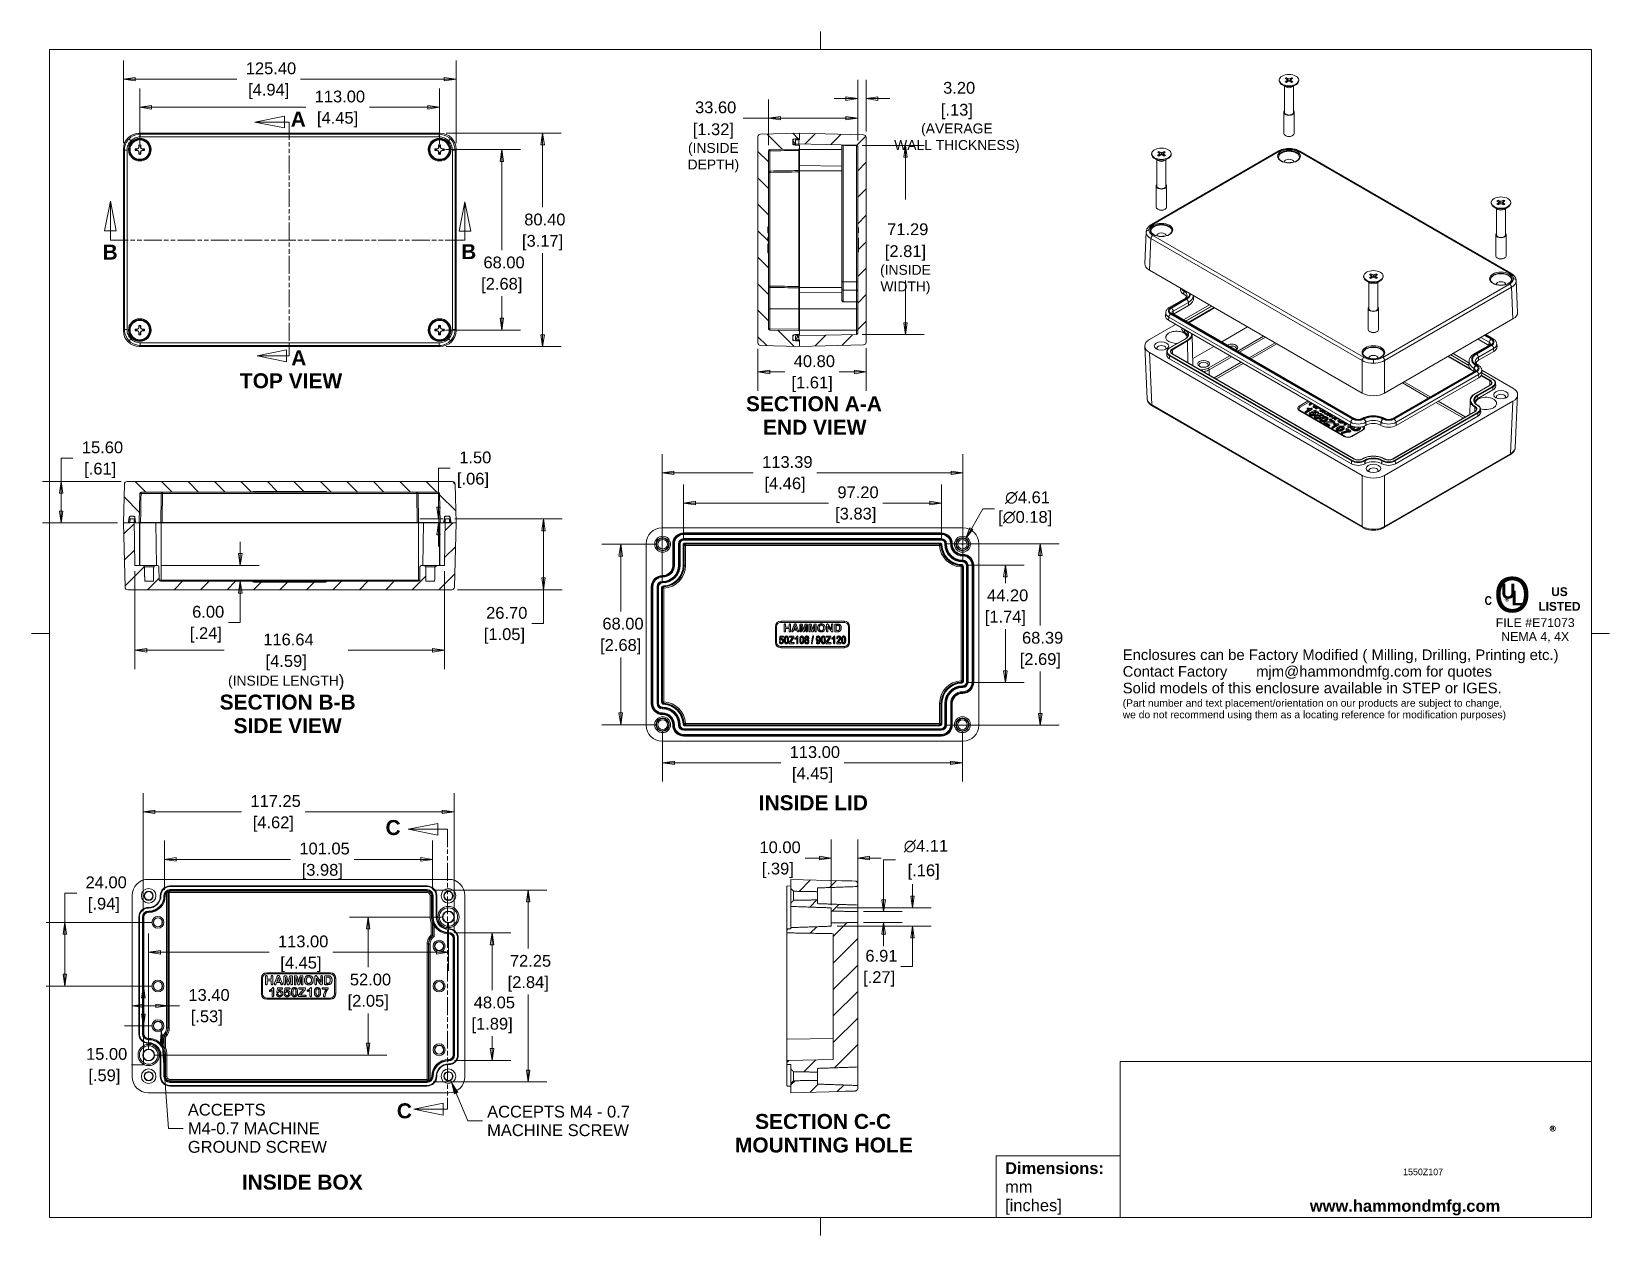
# Model space of a CAD drawing. Header units: millimetres. Extents: x 13 to 608, y 13 to 467.
import ezdxf
from ezdxf.enums import TextEntityAlignment as Align

# ---------------------------------------------------------------- set-up
doc = ezdxf.new("R2018")
doc.units = ezdxf.units.MM
doc.header["$LTSCALE"] = 2.222222
doc.linetypes.add('DOUBLE_DASH_CHAIN', pattern=[1.2403, 0.6614, -0.0827, 0.1654, -0.0827, 0.1654, -0.0827])
for name, color, linetype, lineweight in [('Dimension (ANSI)', 7, 'Continuous', 9), ('Hatch (ANSI)', 7, 'Continuous', 9), ('Section Line (ANSI)', 7, 'DOUBLE_DASH_CHAIN', 9), ('Sketch Geometry (ANSI)', 7, 'Continuous', 9), ('Symbol (ANSI)', 7, 'Continuous', 9), ('Visible (ANSI)', 7, 'Continuous', 9), ('Visible Narrow (ANSI)', 7, 'Continuous', 9)]:
    doc.layers.add(name, color=color, linetype=linetype, lineweight=lineweight)
doc.styles.add('Label Text (ANSI)', font='arialbd.ttf')
doc.styles.add('Note Text (ANSI)', font='arial.ttf')
doc.styles.get("Standard").update_dxf_attribs({"font": 'arial.ttf'})
doc.dimstyles.new('Default - mm (ANSI)', dxfattribs={"dimscale": 2.222222, "dimtxt": 2, "dimasz": 2, "dimexe": 3.175, "dimexo": 1, "dimgap": 0.8, "dimtad": 0, "dimtih": 1, "dimtoh": 1, "dimrnd": 1e-08, "dimzin": 4, "dimdsep": 46, "dimtxsty": 'Note Text (ANSI)', "dimblk": 'Filled-1', "dimcen": 0.09, "dimdle": 10, "dimclrd": 256, "dimclre": 256, "dimclrt": 256, "dimadec": 1, "dimazin": 0, "dimtfac": 1.524, "dimtofl": 0, "dimtmove": 0, "dimatfit": 3, "dimfxl": 1, "dimtolj": 1, "dimtzin": 0, "dimlwd": -1, "dimlwe": -1, "dimarcsym": 0})
doc.dimstyles.new('Default - mm (ANSI)$7', dxfattribs={"dimscale": 2.222222, "dimtxt": 2, "dimasz": 2.5, "dimexe": 3.175, "dimexo": 1, "dimgap": 0.8, "dimtad": 0, "dimtih": 1, "dimtoh": 1, "dimrnd": 1e-08, "dimzin": 4, "dimdsep": 46, "dimtxsty": 'Note Text (ANSI)', "dimblk": 'Filled-1', "dimcen": 0.09, "dimdle": 10, "dimclrd": 256, "dimclre": 256, "dimclrt": 256, "dimadec": 1, "dimazin": 0, "dimtfac": 1.524, "dimtofl": 0, "dimtmove": 0, "dimatfit": 3, "dimfxl": 1, "dimtolj": 1, "dimtzin": 0, "dimlwd": -1, "dimlwe": -1, "dimarcsym": 0})
pattern_1 = [(45, (0, 0), (-4.98903, 4.98903), [])]
pattern_2 = [(135.0002, (0, 0), (-4.98901, -4.98905), [])]

msp = doc.modelspace()

# ---------------------------------------------------------------- texts
at = {"layer": 'Symbol (ANSI)', "attachment_point": 7, "style": 'Label Text (ANSI)'}
for s, insert, char_height in [('TOP VIEW', (91.598, 332.221), 5.6444), ('SECTION A-A', (282.349, 323.567), 5.64444), ('END VIEW', (288.788, 314.783), 5.6444), ('SECTION B-B', (83.961, 211.138), 5.64444), ('SIDE VIEW', (89.216, 202.255), 5.6444), ('INSIDE LID', (287.151, 173.2), 5.6444), ('SECTION C-C', (285.794, 53.108), 5.64444), ('MOUNTING HOLE', (278.202, 44.23), 5.64444), ('INSIDE BOX', (92.323, 30.243), 5.6444)]:
    msp.add_mtext(s, dxfattribs=dict(at, insert=insert, char_height=char_height))
at = {"layer": 'Symbol (ANSI)', "color": 5, "true_color": 0x0000ff, "insert": (424.362, 220.499), "char_height": 4.444445, "width": 165.11968, "attachment_point": 4, "line_spacing_factor": 0.639812, "style": 'Note Text (ANSI)'}
msp.add_mtext('\\pxsm0.94;{\\fArial|b0|i0;\\H4.0000;Enclosures can be Factory Modified ( Milling, Drilling, Printing etc.)\\P\\fArial|b0|i0;\\H4.0000;Contact Factory       mjm@hammondmfg.com for quotes\\P\\fArial|b0|i0;\\H4.0000;Solid models of this enclosure available in STEP or IGES.\\fArial|b0|i0;\\H4.2222;\\P\\fArial|b0|i0;\\H2.7778;(Part number and text placement/orientation on our products are subject to change,\\P\\fArial|b0|i0;\\H2.7778;we do not recommend using them as a locating reference for modification purposes)\\fCalibri|b0|i0;\\H2.7778;\\P}', dxfattribs=at)
at = {"layer": 'Symbol (ANSI)', "char_height": 4.44444, "attachment_point": 4, "line_spacing_factor": 0.944221, "style": 'Note Text (ANSI)'}
for s, insert, width in [('{\\fArial|b0|i0;ACCEPTS\\P\\fArial|b0|i0;M4-0.7 MACHINE\\P\\fArial|b0|i0;GROUND SCREW}', (71.975, 53.404), 52.44241), ('{ACCEPTS M4 - 0.7\\PMACHINE SCREW}', (184.787, 56.18), 53.82791)]:
    msp.add_mtext(s, dxfattribs=dict(at, insert=insert, width=width))

# ---------------------------------------------------------------- blocks, each defined once
blk = doc.blocks.new('UL')
at = {"layer": 'Symbol (ANSI)', "attachment_point": 5, "style": 'Note Text (ANSI)'}
for s, insert, char_height, width in [('\\fCentury Gothic|b0|i0;\\H6.0000;O', (-3.94, 2.45), 6, 7.6251), ('\\fCentury Gothic|b1|i0;\\H1.5000;US LISTED', (4.06, 1.74), 1.5, 9.0223)]:
    blk.add_mtext(s, dxfattribs=dict(at, insert=insert, char_height=char_height, width=width))
for s, insert, char_height in [('\\fCentury Gothic|b1|i0;\\H2.5000;U', (-4.62, 3.06), 2.5), ('\\fCentury Gothic|b1|i0;\\H2.5000;L', (-3.06, 1.94), 2.5), ('\\fSwis721 Cn BT|b1|i0;\\H1.5000;C\\fSwis721 Cn BT|b1|i0;\\H2.0000;\\P', (-8.02, 1.49), 1.5), ('\\fCalibri|b0|i0;\\H1.5000;®', (-4.69, 1.15), 1.5)]:
    blk.add_mtext(s, dxfattribs=dict(at, insert=insert, char_height=char_height))
at = {"layer": 'Symbol (ANSI)', "insert": (-0.06, -3.57), "char_height": 1.5, "attachment_point": 5, "line_spacing_factor": 0.944221, "style": 'Note Text (ANSI)'}
blk.add_mtext('\\fArial|b0|i0;\\H1.5000;FILE #E71073\\PNEMA 4, 4X', dxfattribs=at)
blk = doc.blocks.new('Title Blocks HAMMOND')
at = {"layer": 'Sketch Geometry (ANSI)'}
for p, q in [((274.4, 31.5), (194.4, 31.5)), ((194.4, 31.5), (194.4, 5)), ((274.4, 5), (274.4, 31.5)), ((173.4, 5), (173.4, 15.5)), ((173.4, 15.5), (194.4, 15.5)), ((194.4, 15.5), (194.4, 5)), ((194.4, 5), (173.4, 5)), ((194.4, 5), (274.4, 5))]:
    blk.add_line(p, q, dxfattribs=at)
at = {"layer": 'Symbol (ANSI)', "insert": (267.22, 20.45), "char_height": 2, "attachment_point": 1, "style": 'Note Text (ANSI)'}
blk.add_mtext('\\fCalibri|b1|i0;\\H2.0000;®\\fCalibri|b1|i0;\\H21.7410;\\P', dxfattribs=at)
at = {"layer": 'Symbol (ANSI)', "insert": (174.9, 9.94), "char_height": 2, "width": 30.7233, "attachment_point": 4, "line_spacing_factor": 0.944221, "style": 'Note Text (ANSI)'}
blk.add_mtext('\\fArial|b1|i0;\\H2.0000;Dimensions:\\fArial|b0|i0;\\H2.0000;\\Pmm\\P[inches]', dxfattribs=at)
at = {"layer": 'Symbol (ANSI)', "insert": (226.6, 6.69), "char_height": 2, "width": 32.2927, "attachment_point": 4, "style": 'Note Text (ANSI)'}
blk.add_mtext('\\fArial|b1|i0;\\H2.0000;www.hammondmfg.com', dxfattribs=at)
at = {"layer": 'Symbol (ANSI)', "lineweight": 30, "flags": 104}
blk.add_attdef('<TITLE>', text='', height=5, dxfattribs=at).set_placement((242.42, 13.32), align=Align.MIDDLE_CENTER)
blk = doc.blocks.new('2dTransSection0')
at = {"layer": 'Section Line (ANSI)', "linetype": 'Continuous'}
for p, q in [((19.25, 181.26), (18.25, 176.26)), ((19.25, 176.26), (19.25, 181.26)), ((20.25, 176.26), (19.25, 181.26)), ((79.39, 181.15), (78.39, 176.15)), ((79.39, 176.15), (79.39, 181.15)), ((80.39, 176.15), (79.39, 181.15)), ((18.25, 176.26), (20.25, 176.26)), ((19.25, 174.63), (19.25, 176.26)), ((19.25, 174.63), (20.6, 174.63)), ((78.05, 174.63), (79.39, 174.63)), ((78.39, 176.15), (80.39, 176.15)), ((79.39, 174.63), (79.39, 176.15))]:
    blk.add_line(p, q, dxfattribs=at)
at = {"layer": 'Section Line (ANSI)', "linetype": 'DOUBLE_DASH_CHAIN', "ltscale": 2.061071}
blk.add_line((19.25, 174.63), (79.39, 174.63), dxfattribs=at)
at = {"layer": 'Section Line (ANSI)', "linetype": 'Continuous', "flags": 128}
for points in [[(20.25, 176.26), (19.25, 181.26), (18.25, 176.26), (20.25, 176.26)], [(80.39, 176.15), (79.39, 181.15), (78.39, 176.15), (80.39, 176.15)]]:
    blk.add_lwpolyline(points, dxfattribs=at)
at = {"layer": 'Section Line (ANSI)'}
for points in [[(20.25, 176.26), (19.25, 181.26), (18.25, 176.26), (20.25, 176.26)], [(80.39, 176.15), (79.39, 181.15), (78.39, 176.15), (80.39, 176.15)]]:
    blk.add_solid(points, dxfattribs=at)
at = {"layer": 'Section Line (ANSI)', "char_height": 2.54, "attachment_point": 7, "style": 'Label Text (ANSI)'}
for insert in [(17.92, 171.36), (78.74, 171.43)]:
    blk.add_mtext('B', dxfattribs=dict(at, insert=insert))
blk = doc.blocks.new('2dTransSection1')
at = {"layer": 'Section Line (ANSI)', "linetype": 'Continuous'}
for p, q in [((48.77, 195.68), (43.77, 194.68)), ((48.77, 193.68), (48.77, 195.68)), ((48.77, 194.68), (43.77, 194.68)), ((43.77, 194.68), (48.77, 193.68)), ((49.56, 194.68), (48.77, 194.68)), ((49.56, 194.68), (49.56, 193.34)), ((49.14, 156.04), (44.14, 155.04)), ((49.14, 154.04), (49.14, 156.04)), ((49.56, 156.37), (49.56, 155.04)), ((49.14, 155.04), (44.14, 155.04)), ((44.14, 155.04), (49.14, 154.04)), ((49.56, 155.04), (49.14, 155.04))]:
    blk.add_line(p, q, dxfattribs=at)
at = {"layer": 'Section Line (ANSI)', "linetype": 'DOUBLE_DASH_CHAIN', "ltscale": 2.058818}
blk.add_line((49.56, 194.68), (49.56, 155.04), dxfattribs=at)
at = {"layer": 'Section Line (ANSI)', "linetype": 'Continuous', "flags": 128}
for points in [[(48.77, 195.68), (43.77, 194.68), (48.77, 193.68), (48.77, 195.68)], [(49.14, 156.04), (44.14, 155.04), (49.14, 154.04), (49.14, 156.04)]]:
    blk.add_lwpolyline(points, dxfattribs=at)
at = {"layer": 'Section Line (ANSI)'}
for points in [[(48.77, 195.68), (43.77, 194.68), (48.77, 193.68), (48.77, 195.68)], [(49.14, 156.04), (44.14, 155.04), (49.14, 154.04), (49.14, 156.04)]]:
    blk.add_solid(points, dxfattribs=at)
at = {"layer": 'Section Line (ANSI)', "char_height": 2.54, "attachment_point": 7, "style": 'Label Text (ANSI)'}
for insert in [(49.83, 193.9), (49.92, 153.41)]:
    blk.add_mtext('A', dxfattribs=dict(at, insert=insert))
blk = doc.blocks.new('Borders Default Border')
at = {"layer": 'Sketch Geometry (ANSI)'}
for p, q in [((139.7, 207.01), (139.7, 210.03)), ((8.89, 107.95), (5.87, 107.95)), ((270.51, 107.95), (273.53, 107.95)), ((139.7, 8.89), (139.7, 5.87))]:
    blk.add_line(p, q, dxfattribs=at)
at = {"layer": 'Sketch Geometry (ANSI)', "flags": 128}
blk.add_lwpolyline([(8.89, 8.89), (8.89, 207.01), (270.51, 207.01), (270.51, 8.89), (8.89, 8.89)], dxfattribs=at)
blk = doc.blocks.new('Filled-1')
at = {"color": 0}
for p, q in [((0, 0), (-1, 0.15)), ((-1, 0.15), (-1, -0.15)), ((-1, 0), (0, 0)), ((-1, -0.15), (0, 0))]:
    blk.add_line(p, q, dxfattribs=at)
at = {"color": 0, "flags": 128}
blk.add_lwpolyline([(-1, -0.15), (0, 0), (-1, 0.15), (-1, -0.15)], dxfattribs=at)
at = {"color": 0}
blk.add_solid([(-1, -0.15), (0, 0), (-1, 0.15), (-1, -0.15)], dxfattribs=at)
blk = doc.blocks.new('*D9')
at = {"layer": 'Defpoints', "color": 0, "transparency": 16777216}
for p in [(47.66, 448.8), (47.66, 422.44), (173.06, 422.44)]:
    blk.add_point(p, dxfattribs=at)
at = {"layer": 'Dimension (ANSI)', "transparency": 16777216}
for p, q in [((47.66, 424.66), (47.66, 455.86)), ((173.06, 424.66), (173.06, 455.86)), ((52.1, 448.8), (90.47, 448.8)), ((168.61, 448.8), (114.44, 448.8))]:
    blk.add_line(p, q, dxfattribs=at)
at = {"layer": 'Dimension (ANSI)', "transparency": 16777216, "xscale": 4.444444444444445, "yscale": 4.444444444444445, "zscale": 4.444444444444445, "rotation": 180}
blk.add_blockref('Filled-1', (47.66, 448.8), dxfattribs=at)
at = {"layer": 'Dimension (ANSI)', "transparency": 16777216, "xscale": 4.444444444444445, "yscale": 4.444444444444445, "zscale": 4.444444444444445}
blk.add_blockref('Filled-1', (173.06, 448.8), dxfattribs=at)
at = {"layer": 'Dimension (ANSI)', "transparency": 16777216, "attachment_point": 5, "style": 'Note Text (ANSI)'}
for s, insert, char_height in [('\\A1; 125.40', (102.45, 452.85), 4.4444), ('\\A1;[4.94]', (102.45, 444.17), 4.444)]:
    blk.add_mtext(s, dxfattribs=dict(at, insert=insert, char_height=char_height))
blk = doc.blocks.new('*D10')
at = {"layer": 'Defpoints', "color": 0, "transparency": 16777216}
for p in [(167.06, 428.44), (205.68, 428.44), (167.06, 348.04)]:
    blk.add_point(p, dxfattribs=at)
at = {"layer": 'Dimension (ANSI)', "transparency": 16777216}
for p, q in [((169.28, 428.44), (212.73, 428.44)), ((205.68, 423.99), (205.68, 400.5)), ((205.68, 352.48), (205.68, 383.16)), ((169.28, 348.04), (212.73, 348.04))]:
    blk.add_line(p, q, dxfattribs=at)
at = {"layer": 'Dimension (ANSI)', "transparency": 16777216, "xscale": 4.444444444444445, "yscale": 4.444444444444445, "zscale": 4.444444444444445}
for p, rotation in [((205.68, 428.44), 90), ((205.68, 348.04), 270)]:
    blk.add_blockref('Filled-1', p, dxfattribs=dict(at, rotation=rotation))
at = {"layer": 'Dimension (ANSI)', "transparency": 16777216, "char_height": 4.444, "attachment_point": 5, "style": 'Note Text (ANSI)'}
for s, insert in [('\\A1; 80.40', (205.68, 395.88)), ('\\A1;[3.17]', (205.68, 387.2))]:
    blk.add_mtext(s, dxfattribs=dict(at, insert=insert))
blk = doc.blocks.new('*D11')
at = {"layer": 'Defpoints', "color": 0, "transparency": 16777216}
for p in [(166.86, 422.24), (166.86, 354.24), (190.3, 354.24)]:
    blk.add_point(p, dxfattribs=at)
at = {"layer": 'Dimension (ANSI)', "transparency": 16777216}
for p, q in [((169.08, 422.24), (197.35, 422.24)), ((190.3, 417.79), (190.3, 384.31)), ((190.3, 358.68), (190.3, 366.97)), ((169.08, 354.24), (197.35, 354.24))]:
    blk.add_line(p, q, dxfattribs=at)
at = {"layer": 'Dimension (ANSI)', "transparency": 16777216, "xscale": 4.444444444444445, "yscale": 4.444444444444445, "zscale": 4.444444444444445}
for p, rotation in [((190.3, 422.24), 90), ((190.3, 354.24), 270)]:
    blk.add_blockref('Filled-1', p, dxfattribs=dict(at, rotation=rotation))
at = {"layer": 'Dimension (ANSI)', "transparency": 16777216, "char_height": 4.444, "attachment_point": 5, "style": 'Note Text (ANSI)'}
for s, insert in [('\\A1; 68.00', (190.3, 379.69)), ('\\A1;[2.68]', (190.3, 371.01))]:
    blk.add_mtext(s, dxfattribs=dict(at, insert=insert))
blk = doc.blocks.new('*D12')
at = {"layer": 'Defpoints', "color": 0, "transparency": 16777216}
for p in [(166.86, 438.18), (53.86, 422.24), (166.86, 422.24)]:
    blk.add_point(p, dxfattribs=at)
at = {"layer": 'Dimension (ANSI)', "transparency": 16777216}
for p, q in [((53.86, 424.46), (53.86, 445.24)), ((166.86, 424.46), (166.86, 445.24)), ((58.3, 438.18), (116.43, 438.18)), ((162.41, 438.18), (140.4, 438.18))]:
    blk.add_line(p, q, dxfattribs=at)
at = {"layer": 'Dimension (ANSI)', "transparency": 16777216, "xscale": 4.444444444444445, "yscale": 4.444444444444445, "zscale": 4.444444444444445, "rotation": 180}
blk.add_blockref('Filled-1', (53.86, 438.18), dxfattribs=at)
at = {"layer": 'Dimension (ANSI)', "transparency": 16777216, "xscale": 4.444444444444445, "yscale": 4.444444444444445, "zscale": 4.444444444444445}
blk.add_blockref('Filled-1', (166.86, 438.18), dxfattribs=at)
at = {"layer": 'Dimension (ANSI)', "transparency": 16777216, "attachment_point": 5, "style": 'Note Text (ANSI)'}
for s, insert, char_height in [('\\A1; 113.00', (128.41, 442.23), 4.4444), ('\\A1;[4.45]', (128.41, 433.56), 4.444)]:
    blk.add_mtext(s, dxfattribs=dict(at, insert=insert, char_height=char_height))
blk = doc.blocks.new('*D13')
at = {"layer": 'Defpoints', "color": 0, "transparency": 16777216}
for p in [(290.87, 434.09), (324.47, 423.46), (290.87, 421.74)]:
    blk.add_point(p, dxfattribs=at)
at = {"layer": 'Dimension (ANSI)', "transparency": 16777216}
for p, q in [((290.87, 423.97), (290.87, 441.15)), ((324.47, 425.68), (324.47, 441.15)), ((290.87, 434.09), (281.26, 434.09)), ((320.03, 434.09), (295.32, 434.09))]:
    blk.add_line(p, q, dxfattribs=at)
at = {"layer": 'Dimension (ANSI)', "transparency": 16777216, "xscale": 4.444444444444445, "yscale": 4.444444444444445, "zscale": 4.444444444444445, "rotation": 180}
blk.add_blockref('Filled-1', (290.87, 434.09), dxfattribs=at)
at = {"layer": 'Dimension (ANSI)', "transparency": 16777216, "xscale": 4.444444444444445, "yscale": 4.444444444444445, "zscale": 4.444444444444445}
blk.add_blockref('Filled-1', (324.47, 434.09), dxfattribs=at)
at = {"layer": 'Dimension (ANSI)', "transparency": 16777216, "attachment_point": 5, "style": 'Note Text (ANSI)'}
for s, insert, char_height in [('\\A1; 33.60', (270.06, 438.14), 4.444), ('\\A1;[1.32]{\\P\\fArial|b0|i0;\\H3.7367;(INSIDE \\PDEPTH)}', (270.06, 422.89), 4.4444)]:
    blk.add_mtext(s, dxfattribs=dict(at, insert=insert, char_height=char_height))
blk = doc.blocks.new('*D14')
at = {"layer": 'Defpoints', "color": 0, "transparency": 16777216}
for p in [(286.87, 349.42), (327.67, 349.67), (327.67, 338.44)]:
    blk.add_point(p, dxfattribs=at)
at = {"layer": 'Dimension (ANSI)', "transparency": 16777216}
for p, q in [((286.87, 347.2), (286.87, 331.39)), ((327.67, 347.45), (327.67, 331.39)), ((291.32, 338.44), (297.01, 338.44)), ((323.23, 338.44), (317.53, 338.44))]:
    blk.add_line(p, q, dxfattribs=at)
at = {"layer": 'Dimension (ANSI)', "transparency": 16777216, "xscale": 4.444444444444445, "yscale": 4.444444444444445, "zscale": 4.444444444444445, "rotation": 180}
blk.add_blockref('Filled-1', (286.87, 338.44), dxfattribs=at)
at = {"layer": 'Dimension (ANSI)', "transparency": 16777216, "xscale": 4.444444444444445, "yscale": 4.444444444444445, "zscale": 4.444444444444445}
blk.add_blockref('Filled-1', (327.67, 338.44), dxfattribs=at)
at = {"layer": 'Dimension (ANSI)', "transparency": 16777216, "char_height": 4.444, "attachment_point": 5, "style": 'Note Text (ANSI)'}
for s, insert in [('\\A1; 40.80', (307.27, 342.49)), ('\\A1;[1.61]', (307.27, 333.82))]:
    blk.add_mtext(s, dxfattribs=dict(at, insert=insert))
blk = doc.blocks.new('*D15')
at = {"layer": 'Defpoints', "color": 0, "transparency": 16777216}
for p in [(52.04, 265.56), (168.68, 265.56), (168.68, 233.56)]:
    blk.add_point(p, dxfattribs=at)
at = {"layer": 'Dimension (ANSI)', "transparency": 16777216}
for p, q in [((52.04, 263.33), (52.04, 226.5)), ((168.68, 263.33), (168.68, 226.5)), ((56.48, 233.56), (85.6, 233.56)), ((164.23, 233.56), (132.45, 233.56))]:
    blk.add_line(p, q, dxfattribs=at)
at = {"layer": 'Dimension (ANSI)', "transparency": 16777216, "xscale": 4.444444444444445, "yscale": 4.444444444444445, "zscale": 4.444444444444445, "rotation": 180}
blk.add_blockref('Filled-1', (52.04, 233.56), dxfattribs=at)
at = {"layer": 'Dimension (ANSI)', "transparency": 16777216, "xscale": 4.444444444444445, "yscale": 4.444444444444445, "zscale": 4.444444444444445}
blk.add_blockref('Filled-1', (168.68, 233.56), dxfattribs=at)
at = {"layer": 'Dimension (ANSI)', "transparency": 16777216, "char_height": 4.4444, "attachment_point": 5, "style": 'Note Text (ANSI)'}
for s, insert in [('\\A1; 116.64', (109.03, 237.6)), ('\\A1;[4.59]{\\P\\fArial|b0|i0;\\H3.7367;(INSIDE LENGTH\\fArial|b0|i0;\\H4.4444;)}', (109.03, 225.15))]:
    blk.add_mtext(s, dxfattribs=dict(at, insert=insert))
blk = doc.blocks.new('*D16')
at = {"layer": 'Defpoints', "color": 0, "transparency": 16777216}
for p in [(170.33, 283.06), (171.42, 256.36), (206.01, 256.36)]:
    blk.add_point(p, dxfattribs=at)
at = {"layer": 'Dimension (ANSI)', "transparency": 16777216}
for p, q in [((172.56, 283.06), (213.07, 283.06)), ((206.01, 278.61), (206.01, 260.8)), ((173.65, 256.36), (213.07, 256.36)), ((206.01, 256.36), (206.01, 243.6)), ((206.01, 243.6), (201.57, 243.6))]:
    blk.add_line(p, q, dxfattribs=at)
at = {"layer": 'Dimension (ANSI)', "transparency": 16777216, "xscale": 4.444444444444445, "yscale": 4.444444444444445, "zscale": 4.444444444444445}
for p, rotation in [((206.01, 283.06), 90), ((206.01, 256.36), 270)]:
    blk.add_blockref('Filled-1', p, dxfattribs=dict(at, rotation=rotation))
at = {"layer": 'Dimension (ANSI)', "transparency": 16777216, "char_height": 4.444, "attachment_point": 5, "style": 'Note Text (ANSI)'}
for s, insert in [('\\A1; 26.70', (191.31, 247.64)), ('\\A1;[1.05]', (191.31, 238.97))]:
    blk.add_mtext(s, dxfattribs=dict(at, insert=insert))
blk = doc.blocks.new('*D17')
at = {"layer": 'Defpoints', "color": 0, "transparency": 16777216}
for p in [(24.23, 297.16), (49.04, 297.16), (47.66, 281.56)]:
    blk.add_point(p, dxfattribs=at)
at = {"layer": 'Dimension (ANSI)', "transparency": 16777216}
for p, q in [((24.23, 297.16), (24.23, 305.97)), ((24.23, 305.97), (28.67, 305.97)), ((46.82, 297.16), (17.17, 297.16)), ((24.23, 286), (24.23, 292.71)), ((45.43, 281.56), (17.17, 281.56))]:
    blk.add_line(p, q, dxfattribs=at)
at = {"layer": 'Dimension (ANSI)', "transparency": 16777216, "xscale": 4.444444444444445, "yscale": 4.444444444444445, "zscale": 4.444444444444445}
for p, rotation in [((24.23, 297.16), 90), ((24.23, 281.56), 270)]:
    blk.add_blockref('Filled-1', p, dxfattribs=dict(at, rotation=rotation))
at = {"layer": 'Dimension (ANSI)', "transparency": 16777216, "char_height": 4.444, "attachment_point": 5, "style": 'Note Text (ANSI)'}
for s, insert in [('\\A1; 15.60', (38.93, 310.02)), ('\\A1;[.61]', (38.93, 301.35))]:
    blk.add_mtext(s, dxfattribs=dict(at, insert=insert))
blk = doc.blocks.new('*D18')
at = {"layer": 'Defpoints', "color": 0, "transparency": 16777216}
for p in [(166.47, 283.06), (170.33, 283.06), (173.06, 281.56)]:
    blk.add_point(p, dxfattribs=at)
at = {"layer": 'Dimension (ANSI)', "transparency": 16777216}
for p, q in [((166.47, 287.5), (166.47, 302.17)), ((166.47, 302.17), (170.91, 302.17)), ((168.11, 283.06), (159.41, 283.06)), ((170.83, 281.56), (159.41, 281.56)), ((166.47, 277.11), (166.47, 272.67))]:
    blk.add_line(p, q, dxfattribs=at)
at = {"layer": 'Dimension (ANSI)', "transparency": 16777216, "xscale": 4.444444444444445, "yscale": 4.444444444444445, "zscale": 4.444444444444445}
for p, rotation in [((166.47, 283.06), 270), ((166.47, 281.56), 90)]:
    blk.add_blockref('Filled-1', p, dxfattribs=dict(at, rotation=rotation))
at = {"layer": 'Dimension (ANSI)', "transparency": 16777216, "char_height": 4.444, "attachment_point": 5, "style": 'Note Text (ANSI)'}
for s, insert in [('\\A1; 1.50', (179.45, 306.22)), ('\\A1;[.06]', (179.45, 297.55))]:
    blk.add_mtext(s, dxfattribs=dict(at, insert=insert))
blk = doc.blocks.new('*D19')
at = {"layer": 'Defpoints', "color": 0, "transparency": 16777216}
for p in [(164.22, 154.78), (63.17, 141.04), (164.22, 141.14)]:
    blk.add_point(p, dxfattribs=at)
at = {"layer": 'Dimension (ANSI)', "transparency": 16777216}
for p, q in [((63.17, 143.27), (63.17, 161.84)), ((164.22, 143.37), (164.22, 161.84)), ((67.62, 154.78), (110.62, 154.78)), ((159.77, 154.78), (134.65, 154.78))]:
    blk.add_line(p, q, dxfattribs=at)
at = {"layer": 'Dimension (ANSI)', "transparency": 16777216, "xscale": 4.444444444444445, "yscale": 4.444444444444445, "zscale": 4.444444444444445, "rotation": 180}
blk.add_blockref('Filled-1', (63.17, 154.78), dxfattribs=at)
at = {"layer": 'Dimension (ANSI)', "transparency": 16777216, "xscale": 4.444444444444445, "yscale": 4.444444444444445, "zscale": 4.444444444444445}
blk.add_blockref('Filled-1', (164.22, 154.78), dxfattribs=at)
at = {"layer": 'Dimension (ANSI)', "transparency": 16777216, "attachment_point": 5, "style": 'Note Text (ANSI)'}
for s, insert, char_height in [('\\A1; 101.05', (122.64, 158.83), 4.4444), ('\\A1;[3.98]', (122.64, 150.16), 4.444)]:
    blk.add_mtext(s, dxfattribs=dict(at, insert=insert, char_height=char_height))
blk = doc.blocks.new('*D20')
at = {"layer": 'Defpoints', "color": 0, "transparency": 16777216}
for p in [(250.94, 205.53), (363.94, 205.53), (363.94, 191.13)]:
    blk.add_point(p, dxfattribs=at)
at = {"layer": 'Dimension (ANSI)', "transparency": 16777216}
for p, q in [((250.94, 203.31), (250.94, 184.08)), ((363.94, 203.31), (363.94, 184.08)), ((255.38, 191.13), (295.45, 191.13)), ((359.49, 191.13), (319.42, 191.13))]:
    blk.add_line(p, q, dxfattribs=at)
at = {"layer": 'Dimension (ANSI)', "transparency": 16777216, "xscale": 4.444444444444445, "yscale": 4.444444444444445, "zscale": 4.444444444444445, "rotation": 180}
blk.add_blockref('Filled-1', (250.94, 191.13), dxfattribs=at)
at = {"layer": 'Dimension (ANSI)', "transparency": 16777216, "xscale": 4.444444444444445, "yscale": 4.444444444444445, "zscale": 4.444444444444445}
blk.add_blockref('Filled-1', (363.94, 191.13), dxfattribs=at)
at = {"layer": 'Dimension (ANSI)', "transparency": 16777216, "attachment_point": 5, "style": 'Note Text (ANSI)'}
for s, insert, char_height in [('\\A1; 113.00', (307.44, 195.18), 4.4444), ('\\A1;[4.45]', (307.44, 186.51), 4.444)]:
    blk.add_mtext(s, dxfattribs=dict(at, insert=insert, char_height=char_height))
blk = doc.blocks.new('*D21')
at = {"layer": 'Defpoints', "color": 0, "transparency": 16777216}
for p in [(235.14, 273.53), (250.94, 273.53), (250.94, 205.53)]:
    blk.add_point(p, dxfattribs=at)
at = {"layer": 'Dimension (ANSI)', "transparency": 16777216}
for p, q in [((248.71, 273.53), (228.08, 273.53)), ((235.14, 269.09), (235.14, 248.2)), ((235.14, 209.97), (235.14, 230.86)), ((248.71, 205.53), (228.08, 205.53))]:
    blk.add_line(p, q, dxfattribs=at)
at = {"layer": 'Dimension (ANSI)', "transparency": 16777216, "xscale": 4.444444444444445, "yscale": 4.444444444444445, "zscale": 4.444444444444445}
for p, rotation in [((235.14, 273.53), 90), ((235.14, 205.53), 270)]:
    blk.add_blockref('Filled-1', p, dxfattribs=dict(at, rotation=rotation))
at = {"layer": 'Dimension (ANSI)', "transparency": 16777216, "char_height": 4.444, "attachment_point": 5, "style": 'Note Text (ANSI)'}
for s, insert in [('\\A1; 68.00', (235.14, 243.58)), ('\\A1;[2.68]', (235.14, 234.9))]:
    blk.add_mtext(s, dxfattribs=dict(at, insert=insert))
blk = doc.blocks.new('*D22')
at = {"layer": 'Defpoints', "color": 0, "transparency": 16777216}
for p in [(356.04, 289.03), (258.84, 273.23), (356.04, 273.24)]:
    blk.add_point(p, dxfattribs=at)
at = {"layer": 'Dimension (ANSI)', "transparency": 16777216}
for p, q in [((258.84, 275.45), (258.84, 296.09)), ((356.04, 275.47), (356.04, 296.09)), ((263.28, 289.03), (313.47, 289.03)), ((351.59, 289.03), (333.99, 289.03))]:
    blk.add_line(p, q, dxfattribs=at)
at = {"layer": 'Dimension (ANSI)', "transparency": 16777216, "xscale": 4.444444444444445, "yscale": 4.444444444444445, "zscale": 4.444444444444445, "rotation": 180}
blk.add_blockref('Filled-1', (258.84, 289.03), dxfattribs=at)
at = {"layer": 'Dimension (ANSI)', "transparency": 16777216, "xscale": 4.444444444444445, "yscale": 4.444444444444445, "zscale": 4.444444444444445}
blk.add_blockref('Filled-1', (356.04, 289.03), dxfattribs=at)
at = {"layer": 'Dimension (ANSI)', "transparency": 16777216, "char_height": 4.444, "attachment_point": 5, "style": 'Note Text (ANSI)'}
for s, insert in [('\\A1; 97.20', (323.73, 293.08)), ('\\A1;[3.83]', (323.73, 284.4))]:
    blk.add_mtext(s, dxfattribs=dict(at, insert=insert))
blk = doc.blocks.new('*D23')
at = {"layer": 'Defpoints', "color": 0, "transparency": 16777216}
for p in [(355.54, 273.73), (355.53, 205.33), (393.31, 205.33)]:
    blk.add_point(p, dxfattribs=at)
at = {"layer": 'Dimension (ANSI)', "transparency": 16777216}
for p, q in [((357.76, 273.73), (400.36, 273.73)), ((393.31, 269.28), (393.31, 242.88)), ((393.31, 209.78), (393.31, 225.53)), ((357.76, 205.33), (400.36, 205.33))]:
    blk.add_line(p, q, dxfattribs=at)
at = {"layer": 'Dimension (ANSI)', "transparency": 16777216, "xscale": 4.444444444444445, "yscale": 4.444444444444445, "zscale": 4.444444444444445}
for p, rotation in [((393.31, 273.73), 90), ((393.31, 205.33), 270)]:
    blk.add_blockref('Filled-1', p, dxfattribs=dict(at, rotation=rotation))
at = {"layer": 'Dimension (ANSI)', "transparency": 16777216, "char_height": 4.444, "attachment_point": 5, "style": 'Note Text (ANSI)'}
for s, insert in [('\\A1; 68.39', (393.31, 238.25)), ('\\A1;[2.69]', (393.31, 229.58))]:
    blk.add_mtext(s, dxfattribs=dict(at, insert=insert))
blk = doc.blocks.new('*D24')
at = {"layer": 'Defpoints', "color": 0, "transparency": 16777216}
for p in [(250.74, 300.43), (364.13, 265.13), (250.74, 257.13)]:
    blk.add_point(p, dxfattribs=at)
at = {"layer": 'Dimension (ANSI)', "transparency": 16777216}
for p, q in [((250.74, 259.35), (250.74, 307.48)), ((364.13, 267.35), (364.13, 307.48)), ((255.18, 300.43), (285.09, 300.43)), ((359.69, 300.43), (309.09, 300.43))]:
    blk.add_line(p, q, dxfattribs=at)
at = {"layer": 'Dimension (ANSI)', "transparency": 16777216, "xscale": 4.444444444444445, "yscale": 4.444444444444445, "zscale": 4.444444444444445, "rotation": 180}
blk.add_blockref('Filled-1', (250.74, 300.43), dxfattribs=at)
at = {"layer": 'Dimension (ANSI)', "transparency": 16777216, "xscale": 4.444444444444445, "yscale": 4.444444444444445, "zscale": 4.444444444444445}
blk.add_blockref('Filled-1', (364.13, 300.43), dxfattribs=at)
at = {"layer": 'Dimension (ANSI)', "transparency": 16777216, "attachment_point": 5, "style": 'Note Text (ANSI)'}
for s, insert, char_height in [('\\A1; 113.39', (297.09, 304.48), 4.4444), ('\\A1;[4.46]', (297.09, 295.8), 4.444)]:
    blk.add_mtext(s, dxfattribs=dict(at, insert=insert, char_height=char_height))
blk = doc.blocks.new('*D25')
at = {"layer": 'Defpoints', "color": 0, "transparency": 16777216}
for p in [(363.65, 265.63), (363.65, 221.43), (380.14, 221.43)]:
    blk.add_point(p, dxfattribs=at)
at = {"layer": 'Dimension (ANSI)', "transparency": 16777216}
for p, q in [((365.87, 265.63), (387.19, 265.63)), ((380.14, 261.19), (380.14, 258.87)), ((380.14, 225.87), (380.14, 241.53)), ((365.87, 221.43), (387.19, 221.43))]:
    blk.add_line(p, q, dxfattribs=at)
at = {"layer": 'Dimension (ANSI)', "transparency": 16777216, "xscale": 4.444444444444445, "yscale": 4.444444444444445, "zscale": 4.444444444444445}
for p, rotation in [((380.14, 265.63), 90), ((380.14, 221.43), 270)]:
    blk.add_blockref('Filled-1', p, dxfattribs=dict(at, rotation=rotation))
at = {"layer": 'Dimension (ANSI)', "transparency": 16777216, "char_height": 4.444, "attachment_point": 5, "style": 'Note Text (ANSI)'}
for s, insert in [('\\A1; 44.20', (380.14, 254.25)), ('\\A1;[1.74]', (380.14, 245.57))]:
    blk.add_mtext(s, dxfattribs=dict(at, insert=insert))
blk = doc.blocks.new('*D26')
at = {"layer": 'Defpoints', "color": 0, "transparency": 16777216}
for p in [(172.32, 172.68), (55.07, 133.04), (172.32, 125.04)]:
    blk.add_point(p, dxfattribs=at)
at = {"layer": 'Dimension (ANSI)', "transparency": 16777216}
for p, q in [((55.07, 135.27), (55.07, 179.74)), ((172.32, 127.27), (172.32, 179.74)), ((59.52, 172.68), (92.18, 172.68)), ((167.87, 172.68), (116.2, 172.68))]:
    blk.add_line(p, q, dxfattribs=at)
at = {"layer": 'Dimension (ANSI)', "transparency": 16777216, "xscale": 4.444444444444445, "yscale": 4.444444444444445, "zscale": 4.444444444444445, "rotation": 180}
blk.add_blockref('Filled-1', (55.07, 172.68), dxfattribs=at)
at = {"layer": 'Dimension (ANSI)', "transparency": 16777216, "xscale": 4.444444444444445, "yscale": 4.444444444444445, "zscale": 4.444444444444445}
blk.add_blockref('Filled-1', (172.32, 172.68), dxfattribs=at)
at = {"layer": 'Dimension (ANSI)', "transparency": 16777216, "attachment_point": 5, "style": 'Note Text (ANSI)'}
for s, insert, char_height in [('\\A1; 117.25', (104.19, 176.73), 4.4444), ('\\A1;[4.62]', (104.19, 168.06), 4.444)]:
    blk.add_mtext(s, dxfattribs=dict(at, insert=insert, char_height=char_height))
blk = doc.blocks.new('*D27')
at = {"layer": 'Defpoints', "color": 0, "transparency": 16777216}
for p in [(64.4, 142.66), (64.4, 99.6), (50.99, 72.84)]:
    blk.add_point(p, dxfattribs=at)
at = {"layer": 'Dimension (ANSI)', "transparency": 16777216}
for p, q in [((55.44, 99.6), (59.95, 99.6)), ((64.4, 99.6), (68.84, 99.6))]:
    blk.add_line(p, q, dxfattribs=at)
at = {"layer": 'Dimension (ANSI)', "transparency": 16777216, "xscale": 4.444444444444445, "yscale": 4.444444444444445, "zscale": 4.444444444444445, "rotation": 180}
blk.add_blockref('Filled-1', (50.99, 99.6), dxfattribs=at)
at = {"layer": 'Dimension (ANSI)', "transparency": 16777216, "xscale": 4.444444444444445, "yscale": 4.444444444444445, "zscale": 4.444444444444445}
blk.add_blockref('Filled-1', (64.4, 99.6), dxfattribs=at)
at = {"layer": 'Dimension (ANSI)', "transparency": 16777216, "char_height": 4.444, "attachment_point": 5, "style": 'Note Text (ANSI)'}
for s, insert in [('\\A1; 13.40', (79.1, 103.65)), ('\\A1;[.53]', (79.1, 94.97))]:
    blk.add_mtext(s, dxfattribs=dict(at, insert=insert))
blk = doc.blocks.new('*D28')
at = {"layer": 'Defpoints', "color": 0, "transparency": 16777216}
for p in [(327.67, 441.45), (324.47, 423.46), (327.67, 426.8)]:
    blk.add_point(p, dxfattribs=at)
at = {"layer": 'Dimension (ANSI)', "transparency": 16777216}
for p, q in [((324.47, 425.68), (324.47, 448.5)), ((327.67, 429.03), (327.67, 448.5)), ((320.03, 441.45), (315.58, 441.45)), ((332.12, 441.45), (336.56, 441.45))]:
    blk.add_line(p, q, dxfattribs=at)
at = {"layer": 'Dimension (ANSI)', "transparency": 16777216, "xscale": 4.444444444444445, "yscale": 4.444444444444445, "zscale": 4.444444444444445}
blk.add_blockref('Filled-1', (324.47, 441.45), dxfattribs=at)
at = {"layer": 'Dimension (ANSI)', "transparency": 16777216, "xscale": 4.444444444444445, "yscale": 4.444444444444445, "zscale": 4.444444444444445, "rotation": 180}
blk.add_blockref('Filled-1', (327.67, 441.45), dxfattribs=at)
at = {"layer": 'Dimension (ANSI)', "transparency": 16777216, "attachment_point": 5, "style": 'Note Text (ANSI)'}
for s, insert, char_height in [('\\A1; 3.20', (361.85, 445.5), 4.444), ('\\A1;[.13]{\\P\\fArial|b0|i0;\\H3.7367;(AVERAGE\\PWALL THICKNESS)}', (361.85, 430.24), 4.4444)]:
    blk.add_mtext(s, dxfattribs=dict(at, insert=insert, char_height=char_height))
blk = doc.blocks.new('*D29')
at = {"layer": 'Defpoints', "color": 0, "transparency": 16777216}
for p in [(323.98, 423.8), (323.98, 352.51), (342.47, 352.51)]:
    blk.add_point(p, dxfattribs=at)
at = {"layer": 'Dimension (ANSI)', "transparency": 16777216}
for p, q in [((326.2, 423.8), (349.53, 423.8)), ((342.47, 419.36), (342.47, 403.41)), ((342.47, 356.96), (342.47, 372.91)), ((326.2, 352.51), (349.53, 352.51))]:
    blk.add_line(p, q, dxfattribs=at)
at = {"layer": 'Dimension (ANSI)', "transparency": 16777216, "xscale": 4.444444444444445, "yscale": 4.444444444444445, "zscale": 4.444444444444445}
for p, rotation in [((342.47, 423.8), 90), ((342.47, 352.51), 270)]:
    blk.add_blockref('Filled-1', p, dxfattribs=dict(at, rotation=rotation))
at = {"layer": 'Dimension (ANSI)', "transparency": 16777216, "attachment_point": 5, "style": 'Note Text (ANSI)'}
for s, insert, char_height in [('\\A1; 71.29', (342.47, 392.2), 4.444), ('\\A1;[2.81]{\\P\\fArial|b0|i0;\\H3.7367;(INSIDE\\PWIDTH)}', (342.47, 376.95), 4.4444)]:
    blk.add_mtext(s, dxfattribs=dict(at, insert=insert, char_height=char_height))
blk = doc.blocks.new('*D30')
at = {"layer": 'Defpoints', "color": 0, "transparency": 16777216}
for p in [(170.29, 127.07), (170.29, 79.02), (186.65, 79.02)]:
    blk.add_point(p, dxfattribs=at)
at = {"layer": 'Dimension (ANSI)', "transparency": 16777216}
for p, q in [((172.52, 127.07), (193.7, 127.07)), ((186.65, 122.62), (186.65, 105.45)), ((186.65, 83.47), (186.65, 88.1)), ((172.52, 79.02), (193.7, 79.02))]:
    blk.add_line(p, q, dxfattribs=at)
at = {"layer": 'Dimension (ANSI)', "transparency": 16777216, "xscale": 4.444444444444445, "yscale": 4.444444444444445, "zscale": 4.444444444444445}
for p, rotation in [((186.65, 127.07), 90), ((186.65, 79.02), 270)]:
    blk.add_blockref('Filled-1', p, dxfattribs=dict(at, rotation=rotation))
at = {"layer": 'Dimension (ANSI)', "transparency": 16777216, "char_height": 4.444, "attachment_point": 5, "style": 'Note Text (ANSI)'}
for s, insert in [('\\A1; 48.05', (186.65, 100.82)), ('\\A1;[1.89]', (186.65, 92.15))]:
    blk.add_mtext(s, dxfattribs=dict(at, insert=insert))
blk = doc.blocks.new('*D31')
at = {"layer": 'Defpoints', "color": 0, "transparency": 16777216}
for p in [(365.09, 275.53), (362.78, 271.53)]:
    blk.add_point(p, dxfattribs=at)
at = {"layer": 'Dimension (ANSI)', "transparency": 16777216}
for p, q in [((371.63, 286.85), (367.31, 279.38)), ((376.07, 286.85), (371.63, 286.85)), ((363.94, 273.33), (363.94, 273.73)), ((363.74, 273.53), (364.14, 273.53))]:
    blk.add_line(p, q, dxfattribs=at)
at = {"layer": 'Dimension (ANSI)', "transparency": 16777216, "xscale": 4.444444444444445, "yscale": 4.444444444444445, "zscale": 4.444444444444445, "rotation": 239.9999999999874}
blk.add_blockref('Filled-1', (365.09, 275.53), dxfattribs=at)
at = {"layer": 'Dimension (ANSI)', "transparency": 16777216, "insert": (387.62, 286.85), "char_height": 4.444, "attachment_point": 5, "style": 'Note Text (ANSI)'}
blk.add_mtext('\\A1; ∅4.61\\P[∅0.18]', dxfattribs=at)
blk = doc.blocks.new('2dTransSection2')
at = {"layer": 'Section Line (ANSI)', "linetype": 'Continuous'}
for p, q in [((74.78, 75.75), (69.78, 74.75)), ((74.78, 73.75), (74.78, 75.75)), ((74.78, 74.75), (69.78, 74.75)), ((69.78, 74.75), (74.78, 73.75)), ((76.45, 74.75), (74.78, 74.75)), ((76.45, 74.75), (76.45, 73.4)), ((75.71, 28.28), (70.71, 27.28)), ((75.71, 27.28), (70.71, 27.28)), ((70.71, 27.28), (75.71, 26.28)), ((75.71, 26.28), (75.71, 28.28)), ((76.45, 27.28), (75.71, 27.28)), ((76.45, 28.63), (76.45, 27.28))]:
    blk.add_line(p, q, dxfattribs=at)
at = {"layer": 'Section Line (ANSI)', "linetype": 'DOUBLE_DASH_CHAIN', "ltscale": 2.065705}
blk.add_line((76.45, 74.75), (76.45, 27.28), dxfattribs=at)
at = {"layer": 'Section Line (ANSI)', "linetype": 'Continuous', "flags": 128}
for points in [[(74.78, 75.75), (69.78, 74.75), (74.78, 73.75), (74.78, 75.75)], [(75.71, 28.28), (70.71, 27.28), (75.71, 26.28), (75.71, 28.28)]]:
    blk.add_lwpolyline(points, dxfattribs=at)
at = {"layer": 'Section Line (ANSI)'}
for points in [[(74.78, 75.75), (69.78, 74.75), (74.78, 73.75), (74.78, 75.75)], [(75.71, 28.28), (70.71, 27.28), (75.71, 26.28), (75.71, 28.28)]]:
    blk.add_solid(points, dxfattribs=at)
at = {"layer": 'Section Line (ANSI)', "char_height": 2.54, "attachment_point": 7, "style": 'Label Text (ANSI)'}
for insert in [(65.92, 73.74), (67.84, 25.7)]:
    blk.add_mtext('C', dxfattribs=dict(at, insert=insert))
blk = doc.blocks.new('*D33')
at = {"layer": 'Defpoints', "color": 0, "transparency": 16777216}
for p in [(162.19, 143.17), (200.27, 143.17), (162.19, 70.92)]:
    blk.add_point(p, dxfattribs=at)
at = {"layer": 'Dimension (ANSI)', "transparency": 16777216}
for p, q in [((164.42, 143.17), (207.33, 143.17)), ((200.27, 138.72), (200.27, 121.14)), ((200.27, 75.37), (200.27, 103.79)), ((164.42, 70.92), (207.33, 70.92))]:
    blk.add_line(p, q, dxfattribs=at)
at = {"layer": 'Dimension (ANSI)', "transparency": 16777216, "xscale": 4.444444444444445, "yscale": 4.444444444444445, "zscale": 4.444444444444445}
for p, rotation in [((200.27, 143.17), 90), ((200.27, 70.92), 270)]:
    blk.add_blockref('Filled-1', p, dxfattribs=dict(at, rotation=rotation))
at = {"layer": 'Dimension (ANSI)', "transparency": 16777216, "char_height": 4.444, "attachment_point": 5, "style": 'Note Text (ANSI)'}
for s, insert in [('\\A1; 72.25', (200.27, 116.51)), ('\\A1;[2.84]', (200.27, 107.84))]:
    blk.add_mtext(s, dxfattribs=dict(at, insert=insert))
blk = doc.blocks.new('*D34')
at = {"layer": 'Defpoints', "color": 0, "transparency": 16777216}
for p in [(170.19, 133.04), (57.19, 81.04), (139.95, 81.04)]:
    blk.add_point(p, dxfattribs=at)
at = {"layer": 'Dimension (ANSI)', "transparency": 16777216}
for p, q in [((167.97, 133.04), (132.9, 133.04)), ((139.95, 128.6), (139.95, 114.1)), ((139.95, 85.49), (139.95, 96.75)), ((59.42, 81.04), (147.01, 81.04))]:
    blk.add_line(p, q, dxfattribs=at)
at = {"layer": 'Dimension (ANSI)', "transparency": 16777216, "xscale": 4.444444444444445, "yscale": 4.444444444444445, "zscale": 4.444444444444445}
for p, rotation in [((139.95, 133.04), 90), ((139.95, 81.04), 270)]:
    blk.add_blockref('Filled-1', p, dxfattribs=dict(at, rotation=rotation))
at = {"layer": 'Dimension (ANSI)', "transparency": 16777216, "char_height": 4.444, "attachment_point": 5, "style": 'Note Text (ANSI)'}
for s, insert in [('\\A1; 52.00', (139.95, 109.47)), ('\\A1;[2.05]', (139.95, 100.8))]:
    blk.add_mtext(s, dxfattribs=dict(at, insert=insert))
blk = doc.blocks.new('*D35')
at = {"layer": 'Defpoints', "color": 0, "transparency": 16777216}
for p in [(170.19, 133.04), (170.19, 119.77), (57.19, 81.04)]:
    blk.add_point(p, dxfattribs=at)
at = {"layer": 'Dimension (ANSI)', "transparency": 16777216}
for p, q in [((57.19, 83.27), (57.19, 126.83)), ((170.19, 130.82), (170.19, 112.72)), ((61.64, 119.77), (102.59, 119.77)), ((165.75, 119.77), (126.56, 119.77))]:
    blk.add_line(p, q, dxfattribs=at)
at = {"layer": 'Dimension (ANSI)', "transparency": 16777216, "xscale": 4.444444444444445, "yscale": 4.444444444444445, "zscale": 4.444444444444445, "rotation": 180}
blk.add_blockref('Filled-1', (57.19, 119.77), dxfattribs=at)
at = {"layer": 'Dimension (ANSI)', "transparency": 16777216, "xscale": 4.444444444444445, "yscale": 4.444444444444445, "zscale": 4.444444444444445}
blk.add_blockref('Filled-1', (170.19, 119.77), dxfattribs=at)
at = {"layer": 'Dimension (ANSI)', "transparency": 16777216, "attachment_point": 5, "style": 'Note Text (ANSI)'}
for s, insert, char_height in [('\\A1; 113.00', (114.57, 123.82), 4.4444), ('\\A1;[4.45]', (114.57, 115.16), 4.444)]:
    blk.add_mtext(s, dxfattribs=dict(at, insert=insert, char_height=char_height))
blk = doc.blocks.new('*D36')
at = {"layer": 'Defpoints', "color": 0, "transparency": 16777216}
for p in [(324.48, 135.1), (324.48, 130.99), (334.22, 130.99)]:
    blk.add_point(p, dxfattribs=at)
at = {"layer": 'Dimension (ANSI)', "transparency": 16777216}
for p, q in [((334.22, 139.54), (334.22, 154.59)), ((334.22, 154.59), (338.66, 154.59)), ((326.7, 135.1), (341.27, 135.1)), ((326.7, 130.99), (341.27, 130.99)), ((334.22, 126.55), (334.22, 122.1))]:
    blk.add_line(p, q, dxfattribs=at)
at = {"layer": 'Dimension (ANSI)', "transparency": 16777216, "xscale": 4.444444444444445, "yscale": 4.444444444444445, "zscale": 4.444444444444445}
for p, rotation in [((334.22, 135.1), 270), ((334.22, 130.99), 90)]:
    blk.add_blockref('Filled-1', p, dxfattribs=dict(at, rotation=rotation))
at = {"layer": 'Dimension (ANSI)', "transparency": 16777216, "attachment_point": 5, "style": 'Note Text (ANSI)'}
for s, insert, char_height in [('\\A1; {\\fAIGDT|b0|i0;\\H4.4444;\\ln}\\fArial|b0|i0;\\H4.4444;4.11', (349.33, 159.71), 4.4444), ('\\A1;[.16]', (349.33, 149.97), 4.444)]:
    blk.add_mtext(s, dxfattribs=dict(at, insert=insert, char_height=char_height))
blk = doc.blocks.new('*D37')
at = {"layer": 'Defpoints', "color": 0, "transparency": 16777216}
for p in [(314.48, 136.5), (314.48, 129.59), (345.11, 129.59)]:
    blk.add_point(p, dxfattribs=at)
at = {"layer": 'Dimension (ANSI)', "transparency": 16777216}
for p, q in [((345.11, 140.94), (345.11, 145.39)), ((316.7, 136.5), (352.17, 136.5)), ((316.7, 129.59), (352.17, 129.59)), ((345.11, 125.14), (345.11, 114.36)), ((345.11, 114.36), (340.67, 114.36))]:
    blk.add_line(p, q, dxfattribs=at)
at = {"layer": 'Dimension (ANSI)', "transparency": 16777216, "xscale": 4.444444444444445, "yscale": 4.444444444444445, "zscale": 4.444444444444445}
for p, rotation in [((345.11, 136.5), 270), ((345.11, 129.59), 90)]:
    blk.add_blockref('Filled-1', p, dxfattribs=dict(at, rotation=rotation))
at = {"layer": 'Dimension (ANSI)', "transparency": 16777216, "char_height": 4.444, "attachment_point": 5, "style": 'Note Text (ANSI)'}
for s, insert in [('\\A1; 6.91', (332.55, 118.4)), ('\\A1;[.27]', (332.55, 109.73))]:
    blk.add_mtext(s, dxfattribs=dict(at, insert=insert))
blk = doc.blocks.new('*D38')
at = {"layer": 'Defpoints', "color": 0, "transparency": 16777216}
for p in [(59.61, 265.56), (61.65, 259.56), (91.74, 259.56)]:
    blk.add_point(p, dxfattribs=at)
at = {"layer": 'Dimension (ANSI)', "transparency": 16777216}
for p, q in [((91.74, 270), (91.74, 274.45)), ((61.83, 265.56), (98.8, 265.56)), ((91.74, 255.11), (91.74, 243.99)), ((91.74, 243.99), (87.3, 243.99))]:
    blk.add_line(p, q, dxfattribs=at)
at = {"layer": 'Dimension (ANSI)', "transparency": 16777216, "xscale": 4.444444444444445, "yscale": 4.444444444444445, "zscale": 4.444444444444445}
for p, rotation in [((91.74, 265.56), 270), ((91.74, 259.56), 90)]:
    blk.add_blockref('Filled-1', p, dxfattribs=dict(at, rotation=rotation))
at = {"layer": 'Dimension (ANSI)', "transparency": 16777216, "char_height": 4.444, "attachment_point": 5, "style": 'Note Text (ANSI)'}
for s, insert in [('\\A1; 6.00', (78.77, 248.04)), ('\\A1;[.24]', (78.77, 239.36))]:
    blk.add_mtext(s, dxfattribs=dict(at, insert=insert))
blk = doc.blocks.new('*D39')
at = {"layer": 'Defpoints', "color": 0, "transparency": 16777216}
for p in [(55.21, 107.04), (60.69, 107.04), (60.69, 92.04)]:
    blk.add_point(p, dxfattribs=at)
at = {"layer": 'Dimension (ANSI)', "transparency": 16777216}
for p, q in [((58.47, 107.04), (48.15, 107.04)), ((55.21, 102.6), (55.21, 96.49)), ((58.47, 92.04), (48.15, 92.04)), ((55.21, 92.04), (55.21, 77.37)), ((55.21, 77.37), (50.76, 77.37))]:
    blk.add_line(p, q, dxfattribs=at)
at = {"layer": 'Dimension (ANSI)', "transparency": 16777216, "xscale": 4.444444444444445, "yscale": 4.444444444444445, "zscale": 4.444444444444445}
for p, rotation in [((55.21, 107.04), 90), ((55.21, 92.04), 270)]:
    blk.add_blockref('Filled-1', p, dxfattribs=dict(at, rotation=rotation))
at = {"layer": 'Dimension (ANSI)', "transparency": 16777216, "char_height": 4.444, "attachment_point": 5, "style": 'Note Text (ANSI)'}
for s, insert in [('\\A1; 15.00', (40.5, 81.42)), ('\\A1;[.59]', (40.5, 72.74))]:
    blk.add_mtext(s, dxfattribs=dict(at, insert=insert))
blk = doc.blocks.new('*D40')
at = {"layer": 'Defpoints', "color": 0, "transparency": 16777216}
for p in [(60.69, 131.04), (25.61, 107.04), (60.69, 107.04)]:
    blk.add_point(p, dxfattribs=at)
at = {"layer": 'Dimension (ANSI)', "transparency": 16777216}
for p, q in [((25.61, 131.04), (25.61, 142.04)), ((25.61, 142.04), (30.06, 142.04)), ((58.47, 131.04), (18.56, 131.04)), ((25.61, 111.49), (25.61, 126.6)), ((58.47, 107.04), (18.56, 107.04))]:
    blk.add_line(p, q, dxfattribs=at)
at = {"layer": 'Dimension (ANSI)', "transparency": 16777216, "xscale": 4.444444444444445, "yscale": 4.444444444444445, "zscale": 4.444444444444445}
for p, rotation in [((25.61, 131.04), 90), ((25.61, 107.04), 270)]:
    blk.add_blockref('Filled-1', p, dxfattribs=dict(at, rotation=rotation))
at = {"layer": 'Dimension (ANSI)', "transparency": 16777216, "char_height": 4.444, "attachment_point": 5, "style": 'Note Text (ANSI)'}
for s, insert in [('\\A1; 24.00', (40.32, 146.09)), ('\\A1;[.94]', (40.32, 137.41))]:
    blk.add_mtext(s, dxfattribs=dict(at, insert=insert))
blk = doc.blocks.new('*D41')
at = {"layer": 'Defpoints', "color": 0, "transparency": 16777216}
for p in [(314.48, 155.27), (314.48, 135.27), (324.48, 135.1)]:
    blk.add_point(p, dxfattribs=at)
at = {"layer": 'Dimension (ANSI)', "transparency": 16777216}
for p, q in [((314.48, 137.5), (314.48, 162.32)), ((324.48, 137.32), (324.48, 162.32)), ((310.03, 155.27), (304.61, 155.27)), ((328.92, 155.27), (333.37, 155.27))]:
    blk.add_line(p, q, dxfattribs=at)
at = {"layer": 'Dimension (ANSI)', "transparency": 16777216, "xscale": 4.444444444444445, "yscale": 4.444444444444445, "zscale": 4.444444444444445}
blk.add_blockref('Filled-1', (314.48, 155.27), dxfattribs=at)
at = {"layer": 'Dimension (ANSI)', "transparency": 16777216, "xscale": 4.444444444444445, "yscale": 4.444444444444445, "zscale": 4.444444444444445, "rotation": 180}
blk.add_blockref('Filled-1', (324.48, 155.27), dxfattribs=at)
at = {"layer": 'Dimension (ANSI)', "transparency": 16777216, "char_height": 4.444, "attachment_point": 5, "style": 'Note Text (ANSI)'}
for s, insert in [('\\A1; 10.00', (294.35, 159.31)), ('\\A1;[.39]', (294.35, 150.64))]:
    blk.add_mtext(s, dxfattribs=dict(at, insert=insert))

# ---------------------------------------------------------------- dimensions: what is measured, and where the dimension line sits
at = {"layer": 'Dimension (ANSI)'}
for base, p1, p2, angle, text, override, picture, middle in [((47.657, 448.801), (173.057, 422.44), (47.657, 422.44), 180, ' <>\\X[4.94]', {"dimgap": 0.8, "dimtih": 0, "dimtoh": 0, "dimdec": 2, "dimpost": '\\X', "dimtol": 0, "dimlim": 0, "dimtp": 0, "dimtm": 0, "dimtdec": 2, "dimatfit": 1}, '*D9', (102.453, 448.801)), ((327.671, 441.448), (324.471, 423.463), (327.671, 426.804), 180, ' <>\\X[.13]{\\P\\fArial|b0|i0;\\H3.7367;(AVERAGE\\PWALL THICKNESS)}', {"dimgap": 0.8, "dimtih": 0, "dimtoh": 0, "dimdec": 2, "dimpost": '\\X', "dimtol": 0, "dimlim": 0, "dimtp": 0, "dimtm": 0, "dimtdec": 2, "dimatfit": 1}, '*D28', (361.851, 441.448)), ((166.857, 438.18), (53.857, 422.238), (166.857, 422.238), 180, ' <>\\X[4.45]', {"dimgap": 0.8, "dimtih": 0, "dimtoh": 0, "dimdec": 2, "dimpost": '\\X', "dimtol": 0, "dimlim": 0, "dimtp": 0, "dimtm": 0, "dimtdec": 2, "dimatfit": 1}, '*D12', (128.413, 438.18)), ((290.871, 434.09), (324.471, 423.463), (290.871, 421.744), 180, ' <>\\X[1.32]{\\P\\fArial|b0|i0;\\H3.7367;(INSIDE \\PDEPTH)}', {"dimgap": 0.8, "dimtih": 0, "dimtoh": 0, "dimdec": 2, "dimpost": '\\X', "dimtol": 0, "dimlim": 0, "dimtp": 0, "dimtm": 0, "dimtdec": 2, "dimatfit": 2}, '*D13', (270.064, 434.09)), ((205.678, 428.438), (167.059, 348.038), (167.059, 428.438), 90, ' <>\\X[3.17]', {"dimgap": 0.8, "dimdec": 2, "dimpost": '\\X', "dimtol": 0, "dimlim": 0, "dimtp": 0, "dimtm": 0, "dimtdec": 2, "dimatfit": 1}, '*D10', (205.678, 391.828)), ((342.471, 352.513), (323.979, 423.8), (323.979, 352.513), 90, ' <>\\X[2.81]{\\P\\fArial|b0|i0;\\H3.7367;(INSIDE\\PWIDTH)}', {"dimgap": 0.8, "dimdec": 2, "dimpost": '\\X', "dimtol": 0, "dimlim": 0, "dimtp": 0, "dimtm": 0, "dimtdec": 2, "dimatfit": 1}, '*D29', (342.471, 388.157)), ((190.298, 354.238), (166.857, 422.238), (166.857, 354.238), 90, ' <>\\X[2.68]', {"dimgap": 0.8, "dimdec": 2, "dimpost": '\\X', "dimtol": 0, "dimlim": 0, "dimtp": 0, "dimtm": 0, "dimtdec": 2, "dimatfit": 1}, '*D11', (190.298, 375.639)), ((327.671, 338.445), (286.871, 349.421), (327.671, 349.672), 180, ' <>\\X[1.61]', {"dimgap": 0.8, "dimtih": 0, "dimtoh": 0, "dimdec": 2, "dimpost": '\\X', "dimtol": 0, "dimlim": 0, "dimtp": 0, "dimtm": 0, "dimtdec": 2, "dimatfit": 1}, '*D14', (307.271, 338.445)), ((24.229, 297.156), (47.657, 281.556), (49.04, 297.156), 90, ' <>\\X[.61]', {"dimgap": 0.8, "dimdec": 2, "dimpost": '\\X', "dimtol": 0, "dimlim": 0, "dimtp": 0, "dimtm": 0, "dimtdec": 2, "dimatfit": 2}, '*D17', (38.934, 305.972)), ((166.468, 283.056), (173.057, 281.556), (170.334, 283.056), 90, ' <>\\X[.06]', {"dimgap": 0.8, "dimdec": 2, "dimpost": '\\X', "dimtol": 0, "dimlim": 0, "dimtp": 0, "dimtm": 0, "dimtdec": 2, "dimatfit": 1}, '*D18', (179.446, 302.174)), ((250.74, 300.428), (364.133, 265.132), (250.74, 257.132), 180, ' <>\\X[4.46]', {"dimgap": 0.8, "dimtih": 0, "dimtoh": 0, "dimdec": 2, "dimpost": '\\X', "dimtol": 0, "dimlim": 0, "dimtp": 0, "dimtm": 0, "dimtdec": 2, "dimatfit": 1}, '*D24', (297.091, 300.428)), ((356.038, 289.03), (258.84, 273.227), (356.038, 273.245), 180, ' <>\\X[3.83]', {"dimgap": 0.8, "dimtih": 0, "dimtoh": 0, "dimdec": 2, "dimpost": '\\X', "dimtol": 0, "dimlim": 0, "dimtp": 0, "dimtm": 0, "dimtdec": 2, "dimatfit": 1}, '*D22', (323.727, 289.03)), ((206.011, 256.356), (170.334, 283.056), (171.423, 256.356), 90, ' <>\\X[1.05]', {"dimgap": 0.8, "dimdec": 2, "dimpost": '\\X', "dimtol": 0, "dimlim": 0, "dimtp": 0, "dimtm": 0, "dimtdec": 2, "dimatfit": 2}, '*D16', (191.306, 243.596)), ((91.744, 259.556), (59.607, 265.556), (61.648, 259.556), 90, ' <>\\X[.24]', {"dimgap": 0.8, "dimdec": 2, "dimpost": '\\X', "dimse2": 1, "dimtol": 0, "dimlim": 0, "dimtp": 0, "dimtm": 0, "dimtdec": 2, "dimatfit": 1}, '*D38', (78.766, 243.989)), ((393.308, 205.334), (355.539, 273.727), (355.533, 205.334), 90, ' <>\\X[2.69]', {"dimgap": 0.8, "dimdec": 2, "dimpost": '\\X', "dimtol": 0, "dimlim": 0, "dimtp": 0, "dimtm": 0, "dimtdec": 2, "dimatfit": 1}, '*D23', (393.308, 234.203)), ((235.14, 273.53), (250.937, 205.53), (250.937, 273.53), 90, ' <>\\X[2.68]', {"dimgap": 0.8, "dimdec": 2, "dimpost": '\\X', "dimtol": 0, "dimlim": 0, "dimtp": 0, "dimtm": 0, "dimtdec": 2, "dimatfit": 1}, '*D21', (235.14, 239.53)), ((168.678, 233.556), (52.036, 265.556), (168.678, 265.556), 180, ' <>\\X[4.59]{\\P\\fArial|b0|i0;\\H3.7367;(INSIDE LENGTH\\fArial|b0|i0;\\H4.4444;)}', {"dimgap": 0.8, "dimtih": 0, "dimtoh": 0, "dimdec": 2, "dimpost": '\\X', "dimtol": 0, "dimlim": 0, "dimtp": 0, "dimtm": 0, "dimtdec": 2, "dimatfit": 1}, '*D15', (109.029, 233.556)), ((380.136, 221.428), (363.651, 265.632), (363.651, 221.428), 90, ' <>\\X[1.74]', {"dimgap": 0.8, "dimdec": 2, "dimpost": '\\X', "dimtol": 0, "dimlim": 0, "dimtp": 0, "dimtm": 0, "dimtdec": 2, "dimatfit": 1}, '*D25', (380.136, 250.199)), ((363.937, 191.132), (250.937, 205.53), (363.937, 205.53), 180, ' <>\\X[4.45]', {"dimgap": 0.8, "dimtih": 0, "dimtoh": 0, "dimdec": 2, "dimpost": '\\X', "dimtol": 0, "dimlim": 0, "dimtp": 0, "dimtm": 0, "dimtdec": 2, "dimatfit": 1}, '*D20', (307.437, 191.132)), ((172.317, 172.681), (55.071, 133.044), (172.317, 125.044), 180, ' <>\\X[4.62]', {"dimgap": 0.8, "dimtih": 0, "dimtoh": 0, "dimdec": 2, "dimpost": '\\X', "dimtol": 0, "dimlim": 0, "dimtp": 0, "dimtm": 0, "dimtdec": 2, "dimatfit": 1}, '*D26', (104.188, 172.681)), ((164.217, 154.784), (63.171, 141.044), (164.217, 141.144), 180, ' <>\\X[3.98]', {"dimgap": 0.8, "dimtih": 0, "dimtoh": 0, "dimdec": 2, "dimpost": '\\X', "dimtol": 0, "dimlim": 0, "dimtp": 0, "dimtm": 0, "dimtdec": 2, "dimatfit": 1}, '*D19', (122.636, 154.784)), ((334.218, 130.99), (324.479, 135.097), (324.479, 130.99), 90, ' {\\fAIGDT|b0|i0;\\H4.4444;\\ln}\\fArial|b0|i0;\\H4.4444;<>\\X[.16]', {"dimgap": 0.8, "dimdec": 2, "dimpost": '\\X', "dimtol": 0, "dimlim": 0, "dimtp": 0, "dimtm": 0, "dimtdec": 2, "dimatfit": 1}, '*D36', (349.335, 154.592)), ((25.614, 107.044), (60.694, 131.044), (60.694, 107.044), 90, ' <>\\X[.94]', {"dimgap": 0.8, "dimdec": 2, "dimpost": '\\X', "dimtol": 0, "dimlim": 0, "dimtp": 0, "dimtm": 0, "dimtdec": 2, "dimatfit": 2}, '*D40', (40.319, 142.038)), ((200.2735, 143.1664), (162.1942, 70.9209), (162.1942, 143.1664), 90, ' <>\\X[2.84]', {"dimgap": 0.8, "dimdec": 2, "dimpost": '\\X', "dimtol": 0, "dimlim": 0, "dimtp": 0, "dimtm": 0, "dimtdec": 2, "dimatfit": 1}, '*D33', (200.2735, 112.4673)), ((345.11, 129.587), (314.479, 136.5), (314.479, 129.587), 90, ' <>\\X[.27]', {"dimgap": 0.8, "dimdec": 2, "dimpost": '\\X', "dimtol": 0, "dimlim": 0, "dimtp": 0, "dimtm": 0, "dimtdec": 2, "dimatfit": 1}, '*D37', (332.554, 114.356)), ((64.398, 99.599), (50.994, 72.842), (64.398, 142.659), 180, ' <>\\X[.53]', {"dimgap": 0.8, "dimtih": 0, "dimtoh": 0, "dimdec": 2, "dimpost": '\\X', "dimse1": 1, "dimse2": 1, "dimtol": 0, "dimlim": 0, "dimtp": 0, "dimtm": 0, "dimtdec": 2, "dimatfit": 2}, '*D27', (79.103, 99.599)), ((139.951, 81.044), (170.194, 133.044), (57.194, 81.044), 90, ' <>\\X[2.05]', {"dimgap": 0.8, "dimdec": 2, "dimpost": '\\X', "dimtol": 0, "dimlim": 0, "dimtp": 0, "dimtm": 0, "dimtdec": 2, "dimatfit": 1}, '*D34', (139.951, 105.427)), ((170.194, 119.774), (57.194, 81.044), (170.194, 133.044), 180, ' <>\\X[4.45]', {"dimgap": 0.8, "dimtih": 0, "dimtoh": 0, "dimdec": 2, "dimpost": '\\X', "dimtol": 0, "dimlim": 0, "dimtp": 0, "dimtm": 0, "dimtdec": 2, "dimatfit": 1}, '*D35', (114.574, 119.774)), ((186.6484, 79.0209), (170.2942, 127.0664), (170.2942, 79.0209), 90, ' <>\\X[1.89]', {"dimgap": 0.8, "dimdec": 2, "dimpost": '\\X', "dimtol": 0, "dimlim": 0, "dimtp": 0, "dimtm": 0, "dimtdec": 2, "dimatfit": 1}, '*D30', (186.6484, 96.7725)), ((55.206, 107.044), (60.694, 92.044), (60.694, 107.044), 90, ' <>\\X[.59]', {"dimgap": 0.8, "dimdec": 2, "dimpost": '\\X', "dimtol": 0, "dimlim": 0, "dimtp": 0, "dimtm": 0, "dimtdec": 2, "dimatfit": 2}, '*D39', (40.501, 77.371))]:
    dim = msp.add_linear_dim(base=base, p1=p1, p2=p2, angle=angle, text=text, dimstyle='Default - mm (ANSI)', override=override, dxfattribs=at)
    dim.commit()
    dim.dimension.update_dxf_attribs({"geometry": picture, "text_midpoint": middle, "dimtype": 160})
dim = msp.add_diameter_dim_2p(p1=(362.784, 271.533), p2=(365.09, 275.527), text=' <>\\X[∅0.18]', dimstyle='Default - mm (ANSI)', override={"dimgap": 0.8, "dimdec": 2, "dimlfac": 1, "dimpost": '\\X', "dimtol": 0, "dimlim": 0, "dimtp": 0, "dimtm": 0, "dimtdec": 2}, dxfattribs=at)
dim.commit()
dim.dimension.update_dxf_attribs({"geometry": '*D31', "text_midpoint": (387.621, 286.855), "dimtype": 163})
dim = msp.add_linear_dim(base=(314.479, 155.266), p1=(324.479, 135.097), p2=(314.479, 135.274), text=' <>\\X[.39]', dimstyle='Default - mm (ANSI)', override={"dimgap": 0.8, "dimtih": 0, "dimtoh": 0, "dimdec": 2, "dimpost": '\\X', "dimtol": 0, "dimlim": 0, "dimtp": 0, "dimtm": 0, "dimtdec": 2, "dimatfit": 1}, dxfattribs=at)
dim.commit()
dim.dimension.update_dxf_attribs({"geometry": '*D41', "text_midpoint": (294.348, 155.266), "dimtype": 160})

# ---------------------------------------------------------------- hatches: boundary and pattern name
at = {"layer": 'Hatch (ANSI)'}
h = msp.add_hatch(dxfattribs=at)
h.set_pattern_fill('ANSI31', color=256, scale=56.444444, angle=90.00021, style=0)
h.set_pattern_definition(pattern_2)
edge = h.paths.add_edge_path()
edge.add_line((290.871, 393.238), (290.871, 421.744))
edge.add_ellipse((291.371, 421.744), major_axis=(-0.5, 0), ratio=1, start_angle=271, end_angle=360, ccw=False)
edge.add_line((291.362, 422.244), (302.274, 422.435))
edge.add_ellipse((302.271, 422.635), major_axis=(0.003, -0.2), ratio=1, start_angle=0, end_angle=89)
edge.add_line((302.471, 422.635), (302.471, 423.748))
edge.add_ellipse((302.271, 423.748), major_axis=(0.2, 0), ratio=1, start_angle=0, end_angle=87)
edge.add_line((302.281, 423.948), (302.271, 423.948))
edge.add_line((302.271, 423.948), (300.575, 424.037))
edge.add_line((300.575, 424.037), (300.255, 424.054))
edge.add_ellipse((300.271, 424.354), major_axis=(-0.016, -0.3), ratio=1, start_angle=273, end_angle=360, ccw=False)
edge.add_line((299.971, 424.354), (299.971, 424.956))
edge.add_line((299.971, 424.956), (299.971, 425.32))
edge.add_line((299.971, 425.32), (299.971, 425.922))
edge.add_ellipse((300.271, 425.922), major_axis=(-0.3, 0), ratio=1, start_angle=273, end_angle=360, ccw=False)
edge.add_line((300.255, 426.222), (300.575, 426.239))
edge.add_line((300.575, 426.239), (302.271, 426.328))
edge.add_line((302.271, 426.328), (302.281, 426.328))
edge.add_ellipse((302.271, 426.528), major_axis=(0.01, -0.2), ratio=1, start_angle=0, end_angle=87)
edge.add_line((302.471, 426.528), (302.471, 428.438))
edge.add_line((302.471, 428.438), (287.845, 428.055))
edge.add_ellipse((287.871, 427.055), major_axis=(-0.026, 1), ratio=1, start_angle=0, end_angle=88.5)
edge.add_line((286.871, 427.055), (286.871, 349.421))
edge.add_ellipse((287.871, 349.421), major_axis=(-1, 0), ratio=1, start_angle=0, end_angle=88.5)
edge.add_line((287.845, 348.421), (302.471, 348.038))
edge.add_line((302.471, 348.038), (302.471, 349.948))
edge.add_ellipse((302.271, 349.948), major_axis=(0.2, 0), ratio=1, start_angle=0, end_angle=87)
edge.add_line((302.281, 350.148), (302.271, 350.148))
edge.add_line((302.271, 350.148), (300.575, 350.237))
edge.add_line((300.575, 350.237), (300.255, 350.254))
edge.add_ellipse((300.271, 350.554), major_axis=(-0.016, -0.3), ratio=1, start_angle=273, end_angle=360, ccw=False)
edge.add_line((299.971, 350.554), (299.971, 351.156))
edge.add_line((299.971, 351.156), (299.971, 351.52))
edge.add_line((299.971, 351.52), (299.971, 352.122))
edge.add_ellipse((300.271, 352.122), major_axis=(-0.3, 0), ratio=1, start_angle=273, end_angle=360, ccw=False)
edge.add_line((300.255, 352.422), (300.575, 352.439))
edge.add_line((300.575, 352.439), (302.271, 352.528))
edge.add_line((302.271, 352.528), (302.281, 352.528))
edge.add_ellipse((302.271, 352.728), major_axis=(0.01, -0.2), ratio=1, start_angle=0, end_angle=87)
edge.add_line((302.471, 352.728), (302.471, 353.841))
edge.add_ellipse((302.271, 353.841), major_axis=(0.2, 0), ratio=1, start_angle=0, end_angle=89)
edge.add_line((302.274, 354.041), (291.362, 354.232))
edge.add_ellipse((291.371, 354.732), major_axis=(-0.009, -0.5), ratio=1, start_angle=271, end_angle=360, ccw=False)
edge.add_line((290.871, 354.732), (290.871, 383.238))
edge.add_ellipse((291.071, 383.696), major_axis=(-0.2, -0.458), ratio=1, start_angle=293.578178, end_angle=360, ccw=False)
edge.add_line((290.571, 383.696), (290.571, 386.704))
edge.add_line((290.571, 386.704), (290.821, 386.824))
edge.add_line((290.821, 386.824), (290.821, 387.678))
edge.add_line((290.821, 387.678), (290.571, 387.7))
edge.add_line((290.571, 387.7), (290.571, 389.254))
edge.add_spline(control_points=[(290.571, 389.254), (290.612, 389.259), (290.654, 389.263), (290.737, 389.273), (290.779, 389.277), (290.821, 389.282)], knot_values=[-0.0251427, -0.0251427, -0.0251427, -0.0251427, -0.0125635, -0.0125635, 0, 0, 0, 0], degree=3, periodic=0)
edge.add_line((290.821, 389.282), (290.821, 390.825))
edge.add_line((290.821, 390.825), (290.571, 390.91))
edge.add_line((290.571, 390.91), (290.571, 392.78))
edge.add_ellipse((291.071, 392.78), major_axis=(-0.5, 0), ratio=1, start_angle=293.578178, end_angle=360, ccw=False)
h = msp.add_hatch(dxfattribs=at)
h.set_pattern_fill('ANSI31', color=256, scale=56.444444, style=0)
h.set_pattern_definition(pattern_1)
edge = h.paths.add_edge_path()
edge.add_line((301.167, 424.361), (302.271, 424.341))
edge.add_line((302.271, 424.341), (323.979, 423.963))
edge.add_ellipse((323.971, 423.463), major_axis=(0.009, 0.5), ratio=1, start_angle=271, end_angle=360, ccw=False)
edge.add_line((324.471, 423.463), (324.471, 393.238))
edge.add_ellipse((324.271, 392.78), major_axis=(0.2, 0.458), ratio=1, start_angle=293.578178, end_angle=360, ccw=False)
edge.add_line((324.771, 392.78), (324.771, 390.858))
edge.add_line((324.771, 390.858), (324.471, 390.758))
edge.add_line((324.471, 390.758), (324.471, 388.843))
edge.add_spline(control_points=[(324.471, 388.843), (324.521, 388.836), (324.571, 388.829), (324.671, 388.816), (324.721, 388.81), (324.771, 388.804)], knot_values=[-0.0301248, -0.0301248, -0.0301248, -0.0301248, -0.0150512, -0.0150512, 0, 0, 0, 0], degree=3, periodic=0)
edge.add_line((324.771, 388.804), (324.771, 383.696))
edge.add_ellipse((324.271, 383.696), major_axis=(0.5, 0), ratio=1, start_angle=293.578178, end_angle=360, ccw=False)
edge.add_line((324.471, 383.238), (324.471, 353.013))
edge.add_ellipse((323.971, 353.013), major_axis=(0.5, 0), ratio=1, start_angle=271, end_angle=360, ccw=False)
edge.add_line((323.979, 352.513), (302.271, 352.134))
edge.add_line((302.271, 352.134), (301.167, 352.115))
edge.add_ellipse((301.171, 351.915), major_axis=(-0.003, 0.2), ratio=1, start_angle=0, end_angle=89)
edge.add_line((300.971, 351.915), (300.971, 350.761))
edge.add_ellipse((301.171, 350.761), major_axis=(-0.2, 0), ratio=1, start_angle=0, end_angle=89)
edge.add_line((301.167, 350.561), (302.271, 350.541))
edge.add_line((302.271, 350.541), (302.471, 350.538))
edge.add_line((302.471, 350.538), (302.471, 349.948))
edge.add_line((302.471, 349.948), (302.471, 348.038))
edge.add_line((302.471, 348.038), (326.697, 348.672))
edge.add_ellipse((326.671, 349.672), major_axis=(0.026, -1), ratio=1, start_angle=0, end_angle=88.5)
edge.add_line((327.671, 349.672), (327.671, 426.804))
edge.add_ellipse((326.671, 426.804), major_axis=(1, 0), ratio=1, start_angle=0, end_angle=88.5)
edge.add_line((326.697, 427.804), (302.471, 428.438))
edge.add_line((302.471, 428.438), (302.471, 426.528))
edge.add_line((302.471, 426.528), (302.471, 425.938))
edge.add_line((302.471, 425.938), (302.271, 425.934))
edge.add_line((302.271, 425.934), (301.167, 425.915))
edge.add_ellipse((301.171, 425.715), major_axis=(-0.003, 0.2), ratio=1, start_angle=0, end_angle=89)
edge.add_line((300.971, 425.715), (300.971, 424.561))
edge.add_ellipse((301.171, 424.561), major_axis=(-0.2, 0), ratio=1, start_angle=0, end_angle=89)
h = msp.add_hatch(dxfattribs=at)
h.set_pattern_fill('ANSI31', color=256, scale=56.444444, angle=75.000175, style=0)
h.set_pattern_definition([(120.0002, (0, 0), (-6.11028, -3.5278), [])])
edge = h.paths.add_edge_path()
edge.add_line((299.971, 425.32), (299.971, 424.956))
edge.add_ellipse((300.971, 424.956), major_axis=(-1, 0), ratio=1, start_angle=0, end_angle=66.661672)
edge.add_ellipse((300.971, 424.956), major_axis=(-0.396, -0.918), ratio=1, start_angle=0, end_angle=18.338328)
edge.add_line((300.884, 423.959), (302.271, 423.838))
edge.add_line((302.271, 423.838), (302.271, 423.948))
edge.add_line((302.271, 423.948), (302.271, 424.341))
edge.add_line((302.271, 424.341), (302.271, 425.934))
edge.add_line((302.271, 425.934), (302.271, 426.328))
edge.add_line((302.271, 426.328), (302.271, 426.438))
edge.add_line((302.271, 426.438), (300.884, 426.317))
edge.add_ellipse((300.971, 425.32), major_axis=(-0.087, 0.996), ratio=1, start_angle=0, end_angle=18.338328)
edge.add_ellipse((300.971, 425.32), major_axis=(-0.396, 0.918), ratio=1, start_angle=0, end_angle=66.661672)
edge = h.paths.add_edge_path()
edge.add_line((299.971, 351.52), (299.971, 351.156))
edge.add_ellipse((300.971, 351.156), major_axis=(-1, 0), ratio=1, start_angle=0, end_angle=66.661672)
edge.add_ellipse((300.971, 351.156), major_axis=(-0.396, -0.918), ratio=1, start_angle=0, end_angle=18.338328)
edge.add_line((300.884, 350.159), (302.271, 350.038))
edge.add_line((302.271, 350.038), (302.271, 350.148))
edge.add_line((302.271, 350.148), (302.271, 350.541))
edge.add_line((302.271, 350.541), (302.271, 352.134))
edge.add_line((302.271, 352.134), (302.271, 352.528))
edge.add_line((302.271, 352.528), (302.271, 352.638))
edge.add_line((302.271, 352.638), (300.884, 352.517))
edge.add_ellipse((300.971, 351.52), major_axis=(-0.087, 0.996), ratio=1, start_angle=0, end_angle=18.338328)
edge.add_ellipse((300.971, 351.52), major_axis=(-0.396, 0.918), ratio=1, start_angle=0, end_angle=66.661672)
h = msp.add_hatch(dxfattribs=at)
h.set_pattern_fill('ANSI31', color=256, scale=56.444444, angle=90.00021, style=0)
h.set_pattern_definition(pattern_2)
edge = h.paths.add_edge_path()
edge.add_line((124.357, 293.156), (166.363, 293.156))
edge.add_ellipse((166.363, 292.656), major_axis=(0, 0.5), ratio=1, start_angle=271, end_angle=360, ccw=False)
edge.add_line((166.863, 292.665), (167.054, 281.753))
edge.add_ellipse((167.254, 281.756), major_axis=(-0.2, -0.003), ratio=1, start_angle=0, end_angle=89)
edge.add_line((167.254, 281.556), (168.367, 281.556))
edge.add_ellipse((168.367, 281.756), major_axis=(0, -0.2), ratio=1, start_angle=0, end_angle=87)
edge.add_line((168.567, 281.746), (168.568, 281.756))
edge.add_line((168.568, 281.756), (168.656, 283.453))
edge.add_line((168.656, 283.453), (168.673, 283.772))
edge.add_ellipse((168.973, 283.756), major_axis=(-0.3, 0.016), ratio=1, start_angle=273, end_angle=360, ccw=False)
edge.add_line((168.973, 284.056), (169.575, 284.056))
edge.add_line((169.575, 284.056), (169.94, 284.056))
edge.add_line((169.94, 284.056), (170.541, 284.056))
edge.add_ellipse((170.541, 283.756), major_axis=(0, 0.3), ratio=1, start_angle=273, end_angle=360, ccw=False)
edge.add_line((170.841, 283.772), (170.858, 283.453))
edge.add_line((170.858, 283.453), (170.947, 281.756))
edge.add_line((170.947, 281.756), (170.947, 281.746))
edge.add_ellipse((171.147, 281.756), major_axis=(-0.2, -0.01), ratio=1, start_angle=0, end_angle=87)
edge.add_line((171.147, 281.556), (173.057, 281.556))
edge.add_line((173.057, 281.556), (172.674, 296.183))
edge.add_ellipse((171.674, 296.156), major_axis=(1, 0.026), ratio=1, start_angle=0, end_angle=88.5)
edge.add_line((171.674, 297.156), (49.04, 297.156))
edge.add_ellipse((49.04, 296.156), major_axis=(0, 1), ratio=1, start_angle=0, end_angle=88.5)
edge.add_line((48.04, 296.183), (47.657, 281.556))
edge.add_line((47.657, 281.556), (49.567, 281.556))
edge.add_ellipse((49.567, 281.756), major_axis=(0, -0.2), ratio=1, start_angle=0, end_angle=87)
edge.add_line((49.767, 281.746), (49.768, 281.756))
edge.add_line((49.768, 281.756), (49.856, 283.453))
edge.add_line((49.856, 283.453), (49.873, 283.772))
edge.add_ellipse((50.173, 283.756), major_axis=(-0.3, 0.016), ratio=1, start_angle=273, end_angle=360, ccw=False)
edge.add_line((50.173, 284.056), (50.775, 284.056))
edge.add_line((50.775, 284.056), (51.14, 284.056))
edge.add_line((51.14, 284.056), (51.741, 284.056))
edge.add_ellipse((51.741, 283.756), major_axis=(0, 0.3), ratio=1, start_angle=273, end_angle=360, ccw=False)
edge.add_line((52.041, 283.772), (52.058, 283.453))
edge.add_line((52.058, 283.453), (52.147, 281.756))
edge.add_line((52.147, 281.756), (52.147, 281.746))
edge.add_ellipse((52.347, 281.756), major_axis=(-0.2, -0.01), ratio=1, start_angle=0, end_angle=87)
edge.add_line((52.347, 281.556), (53.461, 281.556))
edge.add_ellipse((53.461, 281.756), major_axis=(0, -0.2), ratio=1, start_angle=0, end_angle=89)
edge.add_line((53.661, 281.753), (53.851, 292.665))
edge.add_ellipse((54.351, 292.656), major_axis=(-0.5, 0.009), ratio=1, start_angle=271, end_angle=360, ccw=False)
edge.add_line((54.351, 293.156), (96.357, 293.156))
edge.add_ellipse((96.815, 292.956), major_axis=(-0.458, 0.2), ratio=1, start_angle=293.578178, end_angle=360, ccw=False)
edge.add_line((96.815, 293.456), (123.899, 293.456))
edge.add_ellipse((123.899, 292.956), major_axis=(0, 0.5), ratio=1, start_angle=293.578178, end_angle=360, ccw=False)
h = msp.add_hatch(dxfattribs=at)
h.set_pattern_fill('ANSI31', color=256, scale=56.444444, style=0)
h.set_pattern_definition(pattern_1)
edge = h.paths.add_edge_path()
edge.add_line((159.453, 265.065), (159.366, 260.048))
edge.add_ellipse((158.866, 260.056), major_axis=(0.5, -0.009), ratio=1, start_angle=271, end_angle=360, ccw=False)
edge.add_line((158.866, 259.556), (124.357, 259.556))
edge.add_ellipse((123.899, 259.756), major_axis=(0.458, -0.2), ratio=1, start_angle=293.578178, end_angle=360, ccw=False)
edge.add_line((123.899, 259.256), (96.815, 259.256))
edge.add_ellipse((96.815, 259.756), major_axis=(0, -0.5), ratio=1, start_angle=293.578178, end_angle=360, ccw=False)
edge.add_line((96.357, 259.556), (61.648, 259.556))
edge.add_ellipse((61.648, 260.056), major_axis=(0, -0.5), ratio=1, start_angle=271, end_angle=360, ccw=False)
edge.add_line((61.149, 260.048), (61.061, 265.065))
edge.add_ellipse((60.561, 265.056), major_axis=(0.5, 0.009), ratio=1, start_angle=0, end_angle=89)
edge.add_line((60.561, 265.556), (59.601, 265.556))
edge.add_spline(control_points=[(59.601, 265.556), (59.313, 265.269), (59.09, 265.047)], knot_values=[0, 0, 0, 0.0720994, 0.0720994, 0.0720994], weights=[1, 1.0082905, 1], degree=2, periodic=0)
edge.add_line((59.09, 265.047), (58.994, 259.556))
edge.add_line((58.994, 259.556), (55.721, 259.556))
edge.add_line((55.721, 259.556), (55.624, 265.047))
edge.add_spline(control_points=[(55.624, 265.047), (55.401, 265.269), (55.113, 265.556)], knot_values=[0, 0, 0, 0.0720994, 0.0720994, 0.0720994], weights=[1, 1.0082905, 1], degree=2, periodic=0)
edge.add_line((55.113, 265.556), (52.036, 265.556))
edge.add_line((52.036, 265.556), (51.754, 281.756))
edge.add_line((51.754, 281.756), (51.734, 282.86))
edge.add_ellipse((51.534, 282.856), major_axis=(0.2, 0.003), ratio=1, start_angle=0, end_angle=89)
edge.add_line((51.534, 283.056), (50.38, 283.056))
edge.add_ellipse((50.38, 282.856), major_axis=(0, 0.2), ratio=1, start_angle=0, end_angle=89)
edge.add_line((50.18, 282.86), (50.161, 281.756))
edge.add_line((50.161, 281.756), (50.157, 281.556))
edge.add_line((50.157, 281.556), (49.567, 281.556))
edge.add_line((49.567, 281.556), (47.657, 281.556))
edge.add_line((47.657, 281.556), (48.291, 257.33))
edge.add_ellipse((49.291, 257.356), major_axis=(-1, -0.026), ratio=1, start_angle=0, end_angle=88.5)
edge.add_line((49.291, 256.356), (171.423, 256.356))
edge.add_ellipse((171.423, 257.356), major_axis=(0, -1), ratio=1, start_angle=0, end_angle=88.5)
edge.add_line((172.423, 257.33), (173.057, 281.556))
edge.add_line((173.057, 281.556), (171.147, 281.556))
edge.add_line((171.147, 281.556), (170.557, 281.556))
edge.add_line((170.557, 281.556), (170.554, 281.756))
edge.add_line((170.554, 281.756), (170.534, 282.86))
edge.add_ellipse((170.334, 282.856), major_axis=(0.2, 0.003), ratio=1, start_angle=0, end_angle=89)
edge.add_line((170.334, 283.056), (169.18, 283.056))
edge.add_ellipse((169.18, 282.856), major_axis=(0, 0.2), ratio=1, start_angle=0, end_angle=89)
edge.add_line((168.98, 282.86), (168.961, 281.756))
edge.add_line((168.961, 281.756), (168.678, 265.556))
edge.add_line((168.678, 265.556), (165.601, 265.556))
edge.add_spline(control_points=[(165.601, 265.556), (165.313, 265.269), (165.09, 265.047)], knot_values=[0, 0, 0, 0.0720994, 0.0720994, 0.0720994], weights=[1, 1.0082905, 1], degree=2, periodic=0)
edge.add_line((165.09, 265.047), (164.994, 259.556))
edge.add_line((164.994, 259.556), (161.721, 259.556))
edge.add_line((161.721, 259.556), (161.624, 265.047))
edge.add_spline(control_points=[(161.624, 265.047), (161.401, 265.269), (161.113, 265.556)], knot_values=[0, 0, 0, 0.0720994, 0.0720994, 0.0720994], weights=[1, 1.0082905, 1], degree=2, periodic=0)
edge.add_line((161.113, 265.556), (159.953, 265.556))
edge.add_ellipse((159.953, 265.056), major_axis=(0, 0.5), ratio=1, start_angle=0, end_angle=89)
h = msp.add_hatch(dxfattribs=at)
h.set_pattern_fill('ANSI31', color=256, scale=56.444444, angle=14.999978, style=0)
h.set_pattern_definition([(60, (0, 0), (-6.11029, 3.52778), [])])
edge = h.paths.add_edge_path()
edge.add_line((169.94, 284.056), (169.575, 284.056))
edge.add_ellipse((169.575, 283.056), major_axis=(0, 1), ratio=1, start_angle=0, end_angle=66.661672)
edge.add_ellipse((169.575, 283.056), major_axis=(-0.918, 0.396), ratio=1, start_angle=0, end_angle=18.338328)
edge.add_line((168.578, 283.144), (168.457, 281.756))
edge.add_line((168.457, 281.756), (168.568, 281.756))
edge.add_line((168.568, 281.756), (168.961, 281.756))
edge.add_line((168.961, 281.756), (170.554, 281.756))
edge.add_line((170.554, 281.756), (170.947, 281.756))
edge.add_line((170.947, 281.756), (171.057, 281.756))
edge.add_line((171.057, 281.756), (170.936, 283.144))
edge.add_ellipse((169.94, 283.056), major_axis=(0.996, 0.087), ratio=1, start_angle=0, end_angle=18.338328)
edge.add_ellipse((169.94, 283.056), major_axis=(0.918, 0.396), ratio=1, start_angle=0, end_angle=66.661672)
edge = h.paths.add_edge_path()
edge.add_line((51.14, 284.056), (50.775, 284.056))
edge.add_ellipse((50.775, 283.056), major_axis=(0, 1), ratio=1, start_angle=0, end_angle=66.661672)
edge.add_ellipse((50.775, 283.056), major_axis=(-0.918, 0.396), ratio=1, start_angle=0, end_angle=18.338328)
edge.add_line((49.778, 283.144), (49.657, 281.756))
edge.add_line((49.657, 281.756), (49.768, 281.756))
edge.add_line((49.768, 281.756), (50.161, 281.756))
edge.add_line((50.161, 281.756), (51.754, 281.756))
edge.add_line((51.754, 281.756), (52.147, 281.756))
edge.add_line((52.147, 281.756), (52.257, 281.756))
edge.add_line((52.257, 281.756), (52.136, 283.144))
edge.add_ellipse((51.14, 283.056), major_axis=(0.996, 0.087), ratio=1, start_angle=0, end_angle=18.338328)
edge.add_ellipse((51.14, 283.056), major_axis=(0.918, 0.396), ratio=1, start_angle=0, end_angle=66.661672)
h = msp.add_hatch(dxfattribs=at)
h.set_pattern_fill('ANSI31', color=256, scale=56.444444, style=0)
h.set_pattern_definition(pattern_1)
edge = h.paths.add_edge_path()
edge.add_spline(control_points=[(299.279, 143.777), (299.906, 143.147), (300.297, 142.75)], knot_values=[0, 0, 0, 0.1446262, 0.1446262, 0.1446262], weights=[1, 1.0273601, 1], degree=2, periodic=0)
edge.add_line((300.297, 142.75), (309.279, 142.59))
edge.add_line((309.279, 142.59), (309.279, 143.998))
edge.add_line((309.279, 143.998), (324.479, 144.531))
edge.add_line((324.479, 144.531), (324.479, 145.608))
edge.add_spline(control_points=[(324.479, 145.608), (324.479, 145.731), (324.457, 145.852), (324.367, 146.087), (324.298, 146.196), (324.119, 146.388), (324.01, 146.466), (323.768, 146.575), (323.638, 146.604), (323.506, 146.608)], knot_values=[-0.1549575, -0.1549575, -0.1549575, -0.1549575, -0.1181538, -0.1181538, -0.0796472, -0.0796472, -0.0396105, -0.0396105, -0.0000509, -0.0000509, -0.0000509, -0.0000509], degree=3, periodic=0)
edge.add_ellipse((318.298, 140.744), major_axis=(229.209, -6.002), ratio=0.026168, start_angle=88.737285, end_angle=90)
edge.add_line((318.455, 146.742), (299.279, 147.244))
edge.add_line((299.279, 147.244), (299.279, 143.777))
edge = h.paths.add_edge_path()
edge.add_line((299.279, 137.032), (314.479, 136.5))
edge.add_line((314.479, 136.5), (314.479, 135.274))
edge.add_line((314.479, 135.274), (324.479, 135.097))
edge.add_line((324.479, 135.097), (324.479, 137.557))
edge.add_line((324.479, 137.557), (309.279, 138.09))
edge.add_line((309.279, 138.09), (309.279, 139.497))
edge.add_line((309.279, 139.497), (300.297, 139.338))
edge.add_spline(control_points=[(300.297, 139.338), (299.906, 138.941), (299.279, 138.31)], knot_values=[0, 0, 0, 0.1446262, 0.1446262, 0.1446262], weights=[1, 1.0273601, 1], degree=2, periodic=0)
edge.add_line((299.279, 138.31), (299.279, 137.032))
edge = h.paths.add_edge_path()
edge.add_spline(control_points=[(323.506, 67.48), (323.628, 67.483), (323.749, 67.509), (323.981, 67.605), (324.089, 67.676), (324.275, 67.86), (324.351, 67.971), (324.453, 68.216), (324.479, 68.347), (324.479, 68.479)], knot_values=[-0.154909, -0.154909, -0.154909, -0.154909, -0.1181956, -0.1181956, -0.0796955, -0.0796955, -0.0396411, -0.0396411, 0, 0, 0, 0], degree=3, periodic=0)
edge.add_line((324.479, 68.479), (324.479, 69.557))
edge.add_line((324.479, 69.557), (309.279, 70.09))
edge.add_line((309.279, 70.09), (309.279, 71.497))
edge.add_line((309.279, 71.497), (300.297, 71.338))
edge.add_spline(control_points=[(300.297, 71.338), (299.906, 70.941), (299.279, 70.31)], knot_values=[0, 0, 0, 0.1446262, 0.1446262, 0.1446262], weights=[1, 1.0273601, 1], degree=2, periodic=0)
edge.add_line((299.279, 70.31), (299.279, 66.844))
edge.add_line((299.279, 66.844), (318.455, 67.346))
edge.add_ellipse((318.298, 73.344), major_axis=(-229.209, -6.002), ratio=0.026168, start_angle=90, end_angle=91.262715)
edge = h.paths.add_edge_path()
edge.add_line((315.279, 79.316), (297.976, 79.013))
edge.add_spline(control_points=[(297.976, 79.013), (297.952, 79.013), (297.924, 79.007), (297.88, 78.989), (297.855, 78.972), (297.82, 78.937), (297.804, 78.913), (297.785, 78.867), (297.779, 78.838), (297.779, 78.813)], knot_values=[0.0003463, 0.0003463, 0.0003463, 0.0003463, 0.0074018, 0.0074018, 0.0148083, 0.0148083, 0.0222208, 0.0222208, 0.0296387, 0.0296387, 0.0296387, 0.0296387], degree=3, periodic=0)
edge.add_line((297.779, 78.813), (297.779, 77.657))
edge.add_spline(control_points=[(297.779, 77.657), (297.779, 77.632), (297.785, 77.603), (297.804, 77.557), (297.82, 77.532), (297.855, 77.497), (297.88, 77.481), (297.924, 77.462), (297.952, 77.457), (297.976, 77.456)], knot_values=[0.0296494, 0.0296494, 0.0296494, 0.0296494, 0.0370752, 0.0370752, 0.0444935, 0.0444935, 0.0519017, 0.0519017, 0.0589549, 0.0589549, 0.0589549, 0.0589549], degree=3, periodic=0)
edge.add_line((297.976, 77.456), (299.279, 77.433))
edge.add_line((299.279, 77.433), (299.279, 75.777))
edge.add_spline(control_points=[(299.279, 75.777), (299.906, 75.147), (300.297, 74.75)], knot_values=[0, 0, 0, 0.1446262, 0.1446262, 0.1446262], weights=[1, 1.0273601, 1], degree=2, periodic=0)
edge.add_line((300.297, 74.75), (309.279, 74.59))
edge.add_line((309.279, 74.59), (309.279, 75.998))
edge.add_line((309.279, 75.998), (324.479, 76.531))
edge.add_line((324.479, 76.531), (324.479, 130.99))
edge.add_line((324.479, 130.99), (314.479, 130.814))
edge.add_line((314.479, 130.814), (314.479, 129.587))
edge.add_line((314.479, 129.587), (299.279, 129.055))
edge.add_line((299.279, 129.055), (299.279, 128.654))
edge.add_line((299.279, 128.654), (297.976, 128.631))
edge.add_spline(control_points=[(297.976, 128.631), (297.952, 128.631), (297.924, 128.625), (297.88, 128.606), (297.855, 128.59), (297.82, 128.555), (297.804, 128.53), (297.785, 128.485), (297.779, 128.455), (297.779, 128.431)], knot_values=[0.0596475, 0.0596475, 0.0596475, 0.0596475, 0.0667007, 0.0667007, 0.0741089, 0.0741089, 0.0815272, 0.0815272, 0.088953, 0.088953, 0.088953, 0.088953], degree=3, periodic=0)
edge.add_line((297.779, 128.431), (297.779, 127.274))
edge.add_spline(control_points=[(297.779, 127.274), (297.779, 127.249), (297.785, 127.22), (297.804, 127.175), (297.82, 127.15), (297.855, 127.115), (297.88, 127.099), (297.924, 127.08), (297.952, 127.074), (297.976, 127.074)], knot_values=[0.0889185, 0.0889185, 0.0889185, 0.0889185, 0.0963363, 0.0963363, 0.1037489, 0.1037489, 0.1111554, 0.1111554, 0.1182109, 0.1182109, 0.1182109, 0.1182109], degree=3, periodic=0)
edge.add_line((297.976, 127.074), (315.279, 126.772))
edge.add_line((315.279, 126.772), (315.279, 79.316))

# ---------------------------------------------------------------- linework, layer by layer
at = {"layer": 'Visible (ANSI)'}
for p, q in [((485.839, 445.864), (484.495, 446.64)), ((485.342, 446.151), (485.342, 436.254)), ((486.041, 448.728), (485.546, 449.014)), ((485.546, 447.858), (486.041, 448.144)), ((486.041, 449.299), (486.536, 449.014)), ((486.264, 448.436), (486.041, 448.728)), ((486.041, 448.144), (486.264, 448.436)), ((486.041, 448.144), (486.129, 447.623)), ((486.536, 447.858), (486.041, 447.572)), ((486.264, 448.436), (486.416, 447.789)), ((486.273, 448.397), (486.454, 448.292)), ((486.536, 449.014), (486.454, 448.292)), ((486.454, 448.292), (487.042, 448.143)), ((486.536, 449.014), (487.042, 448.885)), ((487.042, 447.987), (486.536, 447.858)), ((487.042, 448.885), (487.548, 449.014)), ((487.042, 448.885), (487.042, 448.143)), ((487.042, 448.143), (487.629, 448.292)), ((487.548, 447.858), (487.042, 447.987)), ((487.548, 449.014), (488.043, 449.299)), ((487.548, 449.014), (487.629, 448.292)), ((488.043, 447.572), (487.548, 447.858)), ((487.629, 448.292), (487.81, 448.397)), ((487.819, 448.436), (487.667, 447.789)), ((488.043, 448.728), (487.819, 448.436)), ((487.819, 448.436), (488.043, 448.144)), ((488.043, 448.144), (487.954, 447.623)), ((488.538, 449.014), (488.043, 448.728)), ((488.043, 448.144), (488.538, 447.858)), ((488.244, 445.864), (489.588, 446.64)), ((488.742, 446.151), (488.742, 436.254)), ((485.092, 436.254), (485.092, 428.334)), ((488.992, 436.254), (488.992, 428.334)), ((167.059, 428.438), (53.655, 428.438)), ((167.059, 428.438), (53.655, 428.438)), ((302.471, 428.438), (287.845, 428.055)), ((326.697, 427.804), (302.471, 428.438)), ((302.471, 428.438), (302.471, 425.938)), ((302.471, 426.528), (302.471, 428.438)), ((47.657, 422.44), (47.657, 354.036)), ((47.657, 422.44), (47.657, 354.036)), ((52.091, 422.588), (52.791, 422.588)), ((52.211, 422.447), (52.818, 422.447)), ((52.791, 422.588), (53.307, 422.788)), ((52.791, 422.588), (52.818, 422.447)), ((52.818, 422.447), (53.416, 422.679)), ((53.307, 422.788), (53.507, 423.304)), ((53.307, 422.788), (53.416, 422.679)), ((53.416, 422.679), (53.648, 423.277)), ((53.507, 423.304), (53.507, 424.004)), ((53.507, 423.304), (53.648, 423.277)), ((53.648, 423.277), (53.648, 423.884)), ((54.066, 423.884), (54.066, 423.277)), ((54.207, 423.304), (54.066, 423.277)), ((54.066, 423.277), (54.298, 422.679)), ((54.207, 424.004), (54.207, 423.304)), ((54.207, 423.304), (54.407, 422.788)), ((54.407, 422.788), (54.298, 422.679)), ((54.298, 422.679), (54.896, 422.447)), ((54.407, 422.788), (54.923, 422.588)), ((54.923, 422.588), (54.896, 422.447)), ((54.896, 422.447), (55.503, 422.447)), ((54.923, 422.588), (55.623, 422.588)), ((165.091, 422.588), (165.791, 422.588)), ((165.211, 422.447), (165.818, 422.447)), ((165.791, 422.588), (166.307, 422.788)), ((165.791, 422.588), (165.818, 422.447)), ((165.818, 422.447), (166.416, 422.679)), ((166.307, 422.788), (166.507, 423.304)), ((166.307, 422.788), (166.416, 422.679)), ((166.416, 422.679), (166.648, 423.277)), ((166.507, 423.304), (166.507, 424.004)), ((166.507, 423.304), (166.648, 423.277)), ((166.648, 423.277), (166.648, 423.884)), ((167.066, 423.884), (167.066, 423.277)), ((167.207, 423.304), (167.066, 423.277)), ((167.066, 423.277), (167.298, 422.679)), ((167.207, 424.004), (167.207, 423.304)), ((167.207, 423.304), (167.407, 422.788)), ((167.407, 422.788), (167.298, 422.679)), ((167.298, 422.679), (167.896, 422.447)), ((167.407, 422.788), (167.923, 422.588)), ((167.923, 422.588), (167.896, 422.447)), ((167.896, 422.447), (168.503, 422.447)), ((167.923, 422.588), (168.623, 422.588)), ((173.057, 354.036), (173.057, 422.44)), ((173.057, 354.036), (173.057, 422.44)), ((286.871, 427.055), (286.871, 349.421)), ((291.362, 422.244), (302.274, 422.435)), ((299.971, 424.354), (299.971, 425.922)), ((299.971, 425.32), (299.971, 424.956)), ((300.255, 426.222), (302.281, 426.328)), ((302.281, 423.948), (300.255, 424.054)), ((302.271, 426.438), (300.884, 426.317)), ((300.884, 423.959), (302.271, 423.838)), ((300.971, 425.715), (300.971, 424.561)), ((302.471, 425.938), (301.167, 425.915)), ((301.167, 424.361), (323.979, 423.963)), ((302.271, 423.838), (302.271, 426.438)), ((302.321, 426.06), (302.271, 426.06)), ((302.321, 424.283), (302.271, 424.283)), ((302.321, 425.935), (302.321, 426.06)), ((302.321, 424.283), (302.321, 424.341)), ((302.471, 422.635), (302.471, 423.748)), ((302.471, 422.635), (302.471, 421.96)), ((318.471, 372.456), (318.471, 423.47)), ((324.471, 423.463), (324.471, 393.238)), ((327.671, 349.672), (327.671, 426.804)), ((485.875, 427.415), (485.663, 427.537)), ((488.208, 427.415), (488.42, 427.537)), ((52.791, 421.888), (52.091, 421.888)), ((52.818, 422.029), (52.211, 422.029)), ((52.791, 421.888), (52.818, 422.029)), ((53.307, 421.688), (52.791, 421.888)), ((53.416, 421.797), (52.818, 422.029)), ((53.307, 421.688), (53.416, 421.797)), ((53.507, 421.172), (53.307, 421.688)), ((53.648, 421.199), (53.416, 421.797)), ((53.507, 421.172), (53.648, 421.199)), ((53.507, 420.472), (53.507, 421.172)), ((53.648, 420.592), (53.648, 421.199)), ((54.298, 421.797), (54.066, 421.199)), ((54.207, 421.172), (54.066, 421.199)), ((54.066, 421.199), (54.066, 420.592)), ((54.407, 421.688), (54.207, 421.172)), ((54.207, 421.172), (54.207, 420.472)), ((54.896, 422.029), (54.298, 421.797)), ((54.407, 421.688), (54.298, 421.797)), ((54.923, 421.888), (54.407, 421.688)), ((54.923, 421.888), (54.896, 422.029)), ((55.503, 422.029), (54.896, 422.029)), ((55.623, 421.888), (54.923, 421.888)), ((165.791, 421.888), (165.091, 421.888)), ((165.818, 422.029), (165.211, 422.029)), ((165.791, 421.888), (165.818, 422.029)), ((166.307, 421.688), (165.791, 421.888)), ((166.416, 421.797), (165.818, 422.029)), ((166.307, 421.688), (166.416, 421.797)), ((166.507, 421.172), (166.307, 421.688)), ((166.648, 421.199), (166.416, 421.797)), ((166.507, 421.172), (166.648, 421.199)), ((166.507, 420.472), (166.507, 421.172)), ((166.648, 420.592), (166.648, 421.199)), ((167.298, 421.797), (167.066, 421.199)), ((167.207, 421.172), (167.066, 421.199)), ((167.066, 421.199), (167.066, 420.592)), ((167.407, 421.688), (167.207, 421.172)), ((167.207, 421.172), (167.207, 420.472)), ((167.896, 422.029), (167.298, 421.797)), ((167.407, 421.688), (167.298, 421.797)), ((167.923, 421.888), (167.407, 421.688)), ((167.923, 421.888), (167.896, 422.029)), ((168.503, 422.029), (167.896, 422.029)), ((168.623, 421.888), (167.923, 421.888)), ((290.871, 393.238), (290.871, 421.744)), ((302.471, 414.54), (302.471, 421.96)), ((483.007, 421.675), (435.18, 394.062)), ((437.756, 418.103), (436.412, 418.879)), ((437.258, 418.39), (437.258, 408.493)), ((437.957, 420.967), (437.462, 421.253)), ((437.462, 420.097), (437.957, 420.383)), ((437.957, 421.538), (438.452, 421.253)), ((438.18, 420.675), (437.957, 420.967)), ((437.957, 420.383), (438.18, 420.675)), ((437.957, 420.383), (438.045, 419.862)), ((438.452, 420.097), (437.957, 419.811)), ((438.18, 420.675), (438.333, 420.028)), ((438.19, 420.636), (438.371, 420.531)), ((438.452, 421.253), (438.371, 420.531)), ((438.371, 420.531), (438.958, 420.382)), ((438.452, 421.253), (438.958, 421.124)), ((438.958, 420.226), (438.452, 420.097)), ((438.958, 421.124), (439.464, 421.253)), ((438.958, 421.124), (438.958, 420.382)), ((438.958, 420.382), (439.545, 420.531)), ((439.464, 420.097), (438.958, 420.226)), ((439.464, 421.253), (439.959, 421.538)), ((439.464, 421.253), (439.545, 420.531)), ((439.959, 419.811), (439.464, 420.097)), ((439.545, 420.531), (439.727, 420.636)), ((439.736, 420.675), (439.583, 420.028)), ((439.959, 420.967), (439.736, 420.675)), ((439.736, 420.675), (439.959, 420.383)), ((439.959, 420.383), (439.871, 419.862)), ((440.454, 421.253), (439.959, 420.967)), ((439.959, 420.383), (440.454, 420.097)), ((440.16, 418.103), (441.504, 418.879)), ((440.658, 418.39), (440.658, 408.493)), ((570.723, 375.691), (491.076, 421.675)), ((318.471, 415.959), (302.471, 416.238)), ((302.471, 414.54), (302.471, 413.84)), ((302.471, 413.84), (302.471, 370.636)), ((437.008, 408.493), (437.008, 400.573)), ((440.908, 408.493), (440.908, 400.573)), ((437.792, 399.654), (437.579, 399.777)), ((440.125, 399.654), (440.337, 399.777)), ((565.743, 399.732), (564.398, 400.508)), ((565.245, 400.019), (565.245, 390.121)), ((565.944, 402.596), (565.449, 402.882)), ((565.449, 401.726), (565.944, 402.011)), ((565.944, 403.167), (566.439, 402.882)), ((566.167, 402.304), (565.944, 402.596)), ((565.944, 402.011), (566.167, 402.304)), ((565.944, 402.011), (566.032, 401.491)), ((566.439, 401.726), (565.944, 401.44)), ((566.167, 402.304), (566.319, 401.657)), ((566.176, 402.265), (566.357, 402.16)), ((566.439, 402.882), (566.357, 402.16)), ((566.357, 402.16), (566.945, 402.01)), ((566.439, 402.882), (566.945, 402.753)), ((566.945, 401.855), (566.439, 401.726)), ((566.945, 402.753), (567.451, 402.882)), ((566.945, 402.753), (566.945, 402.01)), ((566.945, 402.01), (567.532, 402.16)), ((567.451, 401.726), (566.945, 401.855)), ((567.451, 402.882), (567.946, 403.167)), ((567.451, 402.882), (567.532, 402.16)), ((567.946, 401.44), (567.451, 401.726)), ((567.532, 402.16), (567.713, 402.265)), ((567.722, 402.304), (567.57, 401.657)), ((567.946, 402.596), (567.722, 402.304)), ((567.722, 402.304), (567.946, 402.011)), ((567.946, 402.011), (567.858, 401.491)), ((568.441, 402.882), (567.946, 402.596)), ((567.946, 402.011), (568.441, 401.726)), ((568.147, 399.732), (569.491, 400.508)), ((568.645, 400.019), (568.645, 390.121)), ((290.571, 390.91), (290.571, 392.78)), ((290.871, 391.238), (290.871, 393.238)), ((324.471, 393.238), (324.471, 392.168)), ((324.771, 392.78), (324.771, 390.858)), ((290.821, 392.179), (290.571, 392.2)), ((290.821, 392.104), (290.571, 392.125)), ((290.821, 390.825), (290.571, 390.91)), ((290.571, 387.7), (290.571, 389.254)), ((290.821, 389.222), (290.571, 389.2)), ((290.821, 389.222), (290.571, 389.2)), ((290.571, 386.704), (290.821, 386.824)), ((290.571, 383.696), (290.571, 386.704)), ((290.821, 386.663), (290.571, 386.663)), ((290.821, 392.104), (290.821, 392.179)), ((290.821, 390.825), (290.821, 391.737)), ((290.821, 389.282), (290.821, 390.825)), ((290.821, 389.222), (290.821, 389.282)), ((290.821, 389.222), (290.821, 389.222)), ((290.821, 386.824), (290.821, 387.678)), ((290.821, 386.663), (290.821, 386.824)), ((290.821, 385.735), (290.821, 386.663)), ((290.871, 385.238), (290.871, 391.238)), ((324.471, 392.168), (324.771, 392.194)), ((324.471, 392.168), (324.471, 392.08)), ((324.471, 392.08), (324.771, 392.107)), ((324.471, 392.08), (324.471, 391.654)), ((324.471, 391.654), (324.471, 390.758)), ((324.771, 390.858), (324.471, 390.758)), ((324.471, 390.758), (324.471, 388.843)), ((324.471, 388.843), (324.471, 388.721)), ((324.471, 388.721), (324.471, 388.72)), ((324.471, 388.721), (324.771, 388.694)), ((324.471, 388.72), (324.471, 385.238)), ((324.471, 388.72), (324.771, 388.694)), ((324.521, 387.629), (324.771, 387.65)), ((324.521, 387.629), (324.521, 386.971)), ((324.521, 386.971), (324.771, 386.98)), ((324.521, 386.971), (324.521, 385.904)), ((324.771, 388.804), (324.771, 383.696)), ((433.218, 391.277), (432.676, 379.326)), ((564.995, 390.121), (564.995, 382.201)), ((568.895, 390.121), (568.895, 382.201)), ((290.821, 385.735), (290.571, 385.713)), ((290.821, 385.491), (290.571, 385.513)), ((290.821, 385.305), (290.571, 385.305)), ((290.821, 384.722), (290.571, 384.7)), ((290.821, 385.491), (290.821, 385.735)), ((290.821, 385.305), (290.821, 385.491)), ((290.821, 384.722), (290.821, 385.305)), ((290.871, 383.238), (290.871, 385.238)), ((290.871, 354.732), (290.871, 383.238)), ((324.471, 385.238), (324.471, 383.238)), ((324.471, 383.238), (324.471, 353.013)), ((324.521, 385.904), (324.521, 384.784)), ((324.521, 384.784), (324.521, 384.216)), ((324.521, 384.784), (324.771, 384.773)), ((324.521, 384.216), (324.771, 384.194)), ((565.778, 381.283), (565.566, 381.405)), ((568.111, 381.283), (568.323, 381.405)), ((434.431, 376.786), (514.62, 330.489)), ((517.86, 374.835), (517.365, 375.121)), ((517.86, 375.406), (518.355, 375.121)), ((518.084, 374.543), (517.86, 374.835)), ((518.355, 375.121), (518.274, 374.399)), ((518.355, 375.121), (518.861, 374.992)), ((518.861, 374.992), (519.367, 375.121)), ((518.861, 374.992), (518.861, 374.25)), ((519.367, 375.121), (519.862, 375.406)), ((519.367, 375.121), (519.448, 374.399)), ((519.862, 374.835), (519.639, 374.543)), ((520.357, 375.121), (519.862, 374.835)), ((302.471, 370.636), (302.471, 369.936)), ((302.471, 362.238), (302.471, 369.936)), ((318.471, 369.584), (318.471, 372.456)), ((318.471, 365.752), (318.471, 369.584)), ((318.962, 369.334), (323.979, 369.247)), ((446.153, 370.019), (446.109, 369.609)), ((517.659, 371.971), (516.315, 372.747)), ((517.161, 372.258), (517.161, 362.361)), ((517.365, 373.965), (517.86, 374.251)), ((517.86, 374.251), (518.084, 374.543)), ((517.86, 374.251), (517.948, 373.73)), ((518.355, 373.965), (517.86, 373.679)), ((518.084, 374.543), (518.236, 373.896)), ((518.093, 374.504), (518.274, 374.399)), ((518.274, 374.399), (518.861, 374.25)), ((518.861, 374.094), (518.355, 373.965)), ((518.861, 374.25), (519.448, 374.399)), ((519.367, 373.965), (518.861, 374.094)), ((519.862, 373.679), (519.367, 373.965)), ((519.448, 374.399), (519.63, 374.504)), ((519.639, 374.543), (519.487, 373.896)), ((519.639, 374.543), (519.862, 374.251)), ((519.862, 374.251), (519.774, 373.73)), ((519.862, 374.251), (520.357, 373.965)), ((520.063, 371.971), (521.407, 372.747)), ((520.561, 372.258), (520.561, 362.361)), ((572.685, 372.905), (573.227, 360.954)), ((318.471, 368.517), (302.471, 368.238)), ((441.936, 362.728), (447.663, 366.035)), ((443.552, 360.235), (449.211, 363.502)), ((457.038, 363.734), (447.264, 358.091)), ((447.373, 367.748), (447.302, 367.788)), ((457.844, 363.269), (448.07, 357.626)), ((451.014, 367.212), (451.103, 366.388)), ((302.471, 362.238), (302.471, 354.541)), ((440.573, 360.857), (440.452, 359.729)), ((510.235, 318.309), (441.645, 357.909)), ((511.783, 320.841), (443.194, 360.442)), ((516.911, 362.361), (516.911, 354.441)), ((520.811, 362.361), (520.811, 354.441)), ((523.103, 330.489), (571.472, 358.415)), ((52.091, 354.588), (52.791, 354.588)), ((52.791, 353.888), (52.091, 353.888)), ((52.211, 354.447), (52.818, 354.447)), ((52.818, 354.029), (52.211, 354.029)), ((52.791, 354.588), (53.307, 354.788)), ((52.791, 354.588), (52.818, 354.447)), ((52.791, 353.888), (52.818, 354.029)), ((53.307, 353.688), (52.791, 353.888)), ((52.818, 354.447), (53.416, 354.679)), ((53.416, 353.797), (52.818, 354.029)), ((53.307, 354.788), (53.507, 355.304)), ((53.307, 354.788), (53.416, 354.679)), ((53.307, 353.688), (53.416, 353.797)), ((53.507, 353.172), (53.307, 353.688)), ((53.416, 354.679), (53.648, 355.277)), ((53.648, 353.199), (53.416, 353.797)), ((53.507, 355.304), (53.507, 356.004)), ((53.507, 355.304), (53.648, 355.277)), ((53.507, 353.172), (53.648, 353.199)), ((53.507, 352.472), (53.507, 353.172)), ((53.648, 355.277), (53.648, 355.884)), ((53.648, 352.592), (53.648, 353.199)), ((54.066, 355.884), (54.066, 355.277)), ((54.207, 355.304), (54.066, 355.277)), ((54.066, 355.277), (54.298, 354.679)), ((54.298, 353.797), (54.066, 353.199)), ((54.207, 353.172), (54.066, 353.199)), ((54.066, 353.199), (54.066, 352.592)), ((54.207, 356.004), (54.207, 355.304)), ((54.207, 355.304), (54.407, 354.788)), ((54.407, 353.688), (54.207, 353.172)), ((54.207, 353.172), (54.207, 352.472)), ((54.407, 354.788), (54.298, 354.679)), ((54.298, 354.679), (54.896, 354.447)), ((54.896, 354.029), (54.298, 353.797)), ((54.407, 353.688), (54.298, 353.797)), ((54.407, 354.788), (54.923, 354.588)), ((54.923, 353.888), (54.407, 353.688)), ((54.923, 354.588), (54.896, 354.447)), ((54.896, 354.447), (55.503, 354.447)), ((54.923, 353.888), (54.896, 354.029)), ((55.503, 354.029), (54.896, 354.029)), ((54.923, 354.588), (55.623, 354.588)), ((55.623, 353.888), (54.923, 353.888)), ((165.091, 354.588), (165.791, 354.588)), ((165.791, 353.888), (165.091, 353.888)), ((165.211, 354.447), (165.818, 354.447)), ((165.818, 354.029), (165.211, 354.029)), ((165.791, 354.588), (166.307, 354.788)), ((165.791, 354.588), (165.818, 354.447)), ((165.791, 353.888), (165.818, 354.029)), ((166.307, 353.688), (165.791, 353.888)), ((165.818, 354.447), (166.416, 354.679)), ((166.416, 353.797), (165.818, 354.029)), ((166.307, 354.788), (166.507, 355.304)), ((166.307, 354.788), (166.416, 354.679)), ((166.307, 353.688), (166.416, 353.797)), ((166.507, 353.172), (166.307, 353.688)), ((166.416, 354.679), (166.648, 355.277)), ((166.648, 353.199), (166.416, 353.797)), ((166.507, 355.304), (166.507, 356.004)), ((166.507, 355.304), (166.648, 355.277)), ((166.507, 353.172), (166.648, 353.199)), ((166.507, 352.472), (166.507, 353.172)), ((166.648, 355.277), (166.648, 355.884)), ((166.648, 352.592), (166.648, 353.199)), ((167.066, 355.884), (167.066, 355.277)), ((167.207, 355.304), (167.066, 355.277)), ((167.066, 355.277), (167.298, 354.679)), ((167.298, 353.797), (167.066, 353.199)), ((167.207, 353.172), (167.066, 353.199)), ((167.066, 353.199), (167.066, 352.592)), ((167.207, 356.004), (167.207, 355.304)), ((167.207, 355.304), (167.407, 354.788)), ((167.407, 353.688), (167.207, 353.172)), ((167.207, 353.172), (167.207, 352.472)), ((167.407, 354.788), (167.298, 354.679)), ((167.298, 354.679), (167.896, 354.447)), ((167.896, 354.029), (167.298, 353.797)), ((167.407, 353.688), (167.298, 353.797)), ((167.407, 354.788), (167.923, 354.588)), ((167.923, 353.888), (167.407, 353.688)), ((167.923, 354.588), (167.896, 354.447)), ((167.896, 354.447), (168.503, 354.447)), ((167.923, 353.888), (167.896, 354.029)), ((168.503, 354.029), (167.896, 354.029)), ((167.923, 354.588), (168.623, 354.588)), ((168.623, 353.888), (167.923, 353.888)), ((302.274, 354.041), (291.362, 354.232)), ((299.971, 350.554), (299.971, 352.122)), ((299.971, 351.52), (299.971, 351.156)), ((300.255, 352.422), (302.281, 352.528)), ((302.271, 352.638), (300.884, 352.517)), ((300.971, 351.915), (300.971, 350.761)), ((323.979, 352.513), (301.167, 352.115)), ((302.271, 350.038), (302.271, 352.638)), ((302.471, 354.541), (302.471, 353.841)), ((302.471, 352.728), (302.471, 353.841)), ((444.297, 356.378), (434.431, 350.682)), ((446.606, 355.045), (446.602, 354.832)), ((447.656, 353.337), (447.726, 353.296)), ((450.592, 352.607), (450.845, 340.767)), ((461.674, 349.772), (471.448, 355.415)), ((517.695, 353.522), (517.482, 353.644)), ((520.028, 353.522), (520.24, 353.644)), ((561.272, 352.526), (563.967, 350.97)), ((53.655, 348.038), (167.059, 348.038)), ((53.655, 348.038), (167.059, 348.038)), ((287.845, 348.421), (302.471, 348.038)), ((302.281, 350.148), (300.255, 350.254)), ((300.884, 350.159), (302.271, 350.038)), ((301.167, 350.561), (302.471, 350.538)), ((302.471, 350.538), (302.471, 348.038)), ((302.471, 348.038), (302.471, 349.948)), ((302.471, 348.038), (326.697, 348.672)), ((433.574, 328.354), (432.676, 348.143)), ((434.431, 345.785), (514.62, 299.488)), ((440.967, 346.017), (440.945, 344.953)), ((447.784, 350.847), (442.056, 347.54)), ((511.662, 305.654), (443.073, 345.254)), ((450.787, 343.486), (458.707, 348.058)), ((554.846, 341.91), (548.865, 345.363)), ((562.709, 348.684), (556.982, 345.377)), ((558.305, 350.813), (562.351, 348.477)), ((564.258, 346.151), (558.53, 342.845)), ((565.329, 349.1), (565.451, 347.972)), ((441.999, 343.457), (510.588, 303.857)), ((554.802, 341.005), (548.059, 344.898)), ((554.921, 342.613), (554.8, 341.485)), ((558.24, 341.131), (558.311, 341.091)), ((559.673, 339.22), (559.794, 338.092)), ((571.472, 332.311), (559.684, 339.117)), ((557.052, 338.804), (525.94, 320.841)), ((558.601, 336.272), (527.488, 318.309)), ((556.692, 338.599), (556.694, 338.597)), ((562.83, 333.497), (557.103, 330.19)), ((563.847, 335.783), (559.79, 338.125)), ((564.935, 334.259), (564.958, 333.195)), ((494.289, 327.515), (490.931, 325.576)), ((523.103, 299.488), (571.472, 327.414)), ((555.311, 327.704), (555.199, 322.477)), ((558.176, 328.393), (563.904, 331.7)), ((572.329, 309.983), (573.227, 329.772)), ((514.827, 279.789), (435.535, 325.568)), ((490.931, 323.943), (507.901, 314.145)), ((493.164, 323.265), (493.186, 323.469)), ((493.269, 323.351), (493.254, 323.138)), ((493.316, 323.608), (494.817, 324.475)), ((495.649, 324.491), (493.784, 323.414)), ((493.784, 323.414), (493.8, 323.201)), ((495.665, 324.278), (493.8, 323.201)), ((493.837, 324.516), (493.859, 324.719)), ((493.919, 324.619), (493.904, 324.405)), ((494.593, 326.119), (494.619, 326.363)), ((494.653, 322.629), (494.675, 322.832)), ((494.706, 326.24), (494.687, 325.984)), ((494.771, 326.522), (495.39, 326.879)), ((495.074, 322.309), (495.059, 322.096)), ((495.817, 326.633), (495.194, 326.273)), ((495.194, 326.273), (495.212, 326.017)), ((496.004, 326.474), (495.212, 326.017)), ((495.236, 322.9), (495.256, 322.692)), ((495.27, 323.001), (495.292, 322.798)), ((495.487, 323.157), (495.509, 323.361)), ((495.585, 323.237), (495.57, 323.024)), ((495.649, 324.491), (495.665, 324.278)), ((495.7, 323.5), (496.628, 323.878)), ((495.778, 324.647), (495.8, 324.444)), ((496.004, 326.525), (496.004, 326.474)), ((496.862, 325.979), (496.004, 326.474)), ((496.108, 325.244), (496.134, 325.488)), ((496.221, 325.365), (496.203, 325.109)), ((496.884, 323.621), (496.205, 323.346)), ((496.283, 325.644), (496.906, 326.004)), ((496.387, 323.051), (496.371, 322.838)), ((496.882, 323.401), (496.559, 323.27)), ((496.633, 321.485), (496.655, 321.689)), ((497.333, 325.758), (496.714, 325.4)), ((496.714, 325.4), (496.733, 325.144)), ((497.564, 325.624), (496.733, 325.144)), ((496.761, 322.311), (496.777, 322.098)), ((496.884, 323.621), (496.882, 323.401)), ((497.657, 322.953), (496.882, 323.401)), ((497.672, 323.166), (496.884, 323.621)), ((496.945, 324.776), (496.971, 325.02)), ((497.056, 324.883), (497.038, 324.627)), ((497.096, 322.794), (497.118, 322.591)), ((497.146, 323.863), (498.003, 323.368)), ((497.216, 321.757), (497.236, 321.549)), ((497.25, 321.858), (497.272, 321.655)), ((497.354, 325.219), (497.987, 325.38)), ((497.467, 322.014), (497.489, 322.217)), ((497.565, 322.094), (497.55, 321.881)), ((498.011, 325.01), (497.587, 324.901)), ((498.005, 324.747), (497.597, 324.642)), ((497.672, 323.166), (497.657, 322.953)), ((497.68, 322.357), (498.607, 322.735)), ((498.011, 325.01), (498.005, 324.747)), ((498.859, 324.255), (498.005, 324.747)), ((498.999, 324.44), (498.011, 325.01)), ((498.061, 323.136), (498.076, 322.923)), ((498.135, 323.234), (498.157, 323.031)), ((498.864, 322.478), (498.185, 322.202)), ((498.367, 321.908), (498.351, 321.695)), ((498.861, 322.258), (498.539, 322.127)), ((498.678, 323.757), (498.704, 324.001)), ((498.789, 323.882), (498.771, 323.627)), ((498.816, 324.199), (498.999, 324.44)), ((498.864, 322.478), (498.861, 322.258)), ((499.637, 321.81), (498.861, 322.258)), ((499.652, 322.023), (498.864, 322.478)), ((499.076, 321.651), (499.098, 321.448)), ((499.126, 322.72), (499.983, 322.225)), ((499.209, 323.875), (499.227, 323.62)), ((499.652, 324.419), (499.387, 324.061)), ((499.799, 324.334), (499.411, 323.81)), ((499.503, 323.281), (499.529, 323.524)), ((499.61, 323.408), (499.592, 323.153)), ((499.652, 322.023), (499.637, 321.81)), ((499.667, 323.668), (500.309, 324.039)), ((500.04, 321.993), (500.056, 321.78)), ((500.705, 323.811), (500.064, 323.441)), ((500.064, 323.441), (500.082, 323.185)), ((500.936, 323.677), (500.082, 323.185)), ((500.115, 322.091), (500.137, 321.888)), ((500.403, 322.786), (500.429, 323.031)), ((500.539, 322.872), (500.521, 322.616)), ((500.617, 323.273), (500.997, 323.642)), ((501.124, 321.245), (501.109, 321.032)), ((501.873, 323.136), (501.233, 322.917)), ((502.158, 322.972), (501.247, 322.659)), ((501.386, 323.417), (501.254, 323.284)), ((501.254, 323.284), (501.484, 323.361)), ((501.36, 322.209), (501.386, 322.453)), ((501.465, 322.337), (501.446, 322.082)), ((501.524, 322.598), (502.165, 322.968)), ((502.561, 322.739), (501.919, 322.368)), ((501.919, 322.368), (501.937, 322.112)), ((502.792, 322.606), (501.937, 322.112)), ((502.287, 321.673), (502.314, 321.917)), ((502.395, 321.801), (502.376, 321.545)), ((502.451, 322.061), (503.093, 322.432)), ((503.489, 322.203), (502.848, 321.833)), ((502.848, 321.833), (502.867, 321.577)), ((503.72, 322.07), (502.867, 321.577)), ((503.187, 321.179), (503.214, 321.423)), ((503.324, 321.264), (503.305, 321.009)), ((503.401, 321.665), (503.782, 322.034)), ((504.657, 321.529), (504.018, 321.309)), ((504.942, 321.364), (504.031, 321.051)), ((504.17, 321.81), (504.038, 321.677)), ((504.038, 321.677), (504.268, 321.754)), ((504.308, 320.99), (504.95, 321.36)), ((557.173, 323.617), (526.061, 305.654)), ((527.134, 303.857), (558.247, 321.82)), ((558.19, 325.903), (558.119, 325.944)), ((559.279, 324.38), (559.301, 323.316)), ((497.054, 321.166), (497.039, 320.952)), ((498.696, 320.3), (498.718, 320.503)), ((498.741, 321.168), (498.757, 320.955)), ((499.029, 320.025), (499.014, 319.812)), ((500.1, 319.871), (500.106, 319.654)), ((500.212, 319.26), (500.234, 319.464)), ((500.391, 319.274), (500.376, 319.061)), ((501.912, 318.174), (500.376, 319.061)), ((501.928, 318.387), (500.391, 319.274)), ((500.802, 319.658), (503.512, 319.795)), ((503.527, 319.458), (500.983, 319.326)), ((500.983, 319.326), (502.268, 318.584)), ((503.529, 319.241), (501.327, 319.127)), ((501.67, 320.75), (501.69, 320.541)), ((501.75, 321.038), (501.771, 320.835)), ((501.928, 318.387), (501.912, 318.174)), ((502.303, 320.344), (502.325, 320.547)), ((502.31, 318.37), (502.325, 318.157)), ((502.381, 318.467), (502.403, 318.263)), ((502.435, 320.417), (502.419, 320.204)), ((503.159, 319.777), (502.419, 320.204)), ((503.512, 319.795), (502.435, 320.417)), ((502.775, 320.613), (504.121, 319.836)), ((503.249, 317.443), (503.271, 317.646)), ((503.354, 317.528), (503.339, 317.315)), ((503.402, 317.786), (504.902, 318.652)), ((505.734, 318.668), (503.869, 317.591)), ((503.869, 317.591), (503.885, 317.378)), ((505.75, 318.455), (503.885, 317.378)), ((503.922, 318.693), (503.944, 318.896)), ((504.004, 318.796), (503.989, 318.583)), ((504.14, 319.563), (504.156, 319.35)), ((504.144, 320.601), (504.171, 320.845)), ((504.249, 320.73), (504.231, 320.474)), ((504.25, 319.7), (504.272, 319.497)), ((505.345, 321.132), (504.703, 320.761)), ((504.703, 320.761), (504.721, 320.505)), ((505.576, 320.998), (504.721, 320.505)), ((504.821, 316.764), (504.843, 316.967)), ((505.155, 316.489), (505.139, 316.276)), ((505.5, 320.153), (505.526, 320.397)), ((505.734, 318.668), (505.75, 318.455)), ((505.863, 318.825), (505.885, 318.622)), ((506.047, 319.692), (506.029, 319.436)), ((506.225, 316.334), (506.231, 316.118)), ((506.851, 315.364), (506.873, 315.568)), ((506.956, 315.449), (506.941, 315.236)), ((507.249, 317.708), (507.234, 317.495)), ((507.486, 315.47), (507.498, 315.255)), ((507.765, 318.51), (507.792, 318.754)), ((507.795, 317.213), (507.815, 317.005)), ((507.871, 318.639), (507.853, 318.383)), ((507.875, 317.502), (507.897, 317.298)), ((507.932, 318.903), (508.569, 319.27)), ((508.254, 315.769), (508.264, 315.554)), ((508.965, 319.042), (508.327, 318.673)), ((508.327, 318.673), (508.345, 318.418)), ((509.196, 318.909), (508.345, 318.418)), ((508.526, 316.759), (508.548, 316.962)), ((508.699, 316.8), (508.684, 316.587)), ((509.26, 316.254), (508.684, 316.587)), ((509.594, 316.283), (508.699, 316.8)), ((509.039, 316.996), (510.115, 316.375)), ((509.225, 317.729), (509.251, 317.973)), ((509.297, 318.135), (509.506, 318.729)), ((509.378, 317.769), (509.359, 317.513)), ((509.981, 318.455), (509.913, 318.261)), ((509.913, 318.261), (510.116, 318.377)), ((510.525, 318.156), (509.913, 317.803)), ((509.913, 317.803), (509.931, 317.547)), ((510.787, 318.041), (509.931, 317.547)), ((510.074, 318.402), (510.053, 318.341)), ((510.199, 316.102), (510.214, 315.889)), ((510.287, 316.212), (510.308, 316.008)), ((510.342, 317.073), (510.369, 317.317)), ((511.139, 316.522), (510.51, 316.885)), ((511.157, 316.777), (510.528, 317.14)), ((510.562, 317.492), (511.24, 317.883)), ((510.73, 314.145), (514.972, 316.595)), ((511.84, 317.737), (511.002, 317.253)), ((511.002, 317.253), (511.392, 317.028)), ((512.199, 317.678), (511.233, 317.12)), ((512.115, 316.479), (512.114, 316.218)), ((513.424, 316.829), (513.442, 316.574)), ((514.015, 317.598), (514.041, 317.354)), ((514.555, 320.882), (514.485, 320.841)), ((516.104, 318.35), (516.033, 318.309)), ((521.69, 318.309), (521.619, 318.35)), ((523.238, 320.841), (523.167, 320.882)), ((514.676, 305.695), (514.605, 305.654)), ((515.679, 303.857), (515.75, 303.898)), ((521.973, 303.898), (522.043, 303.857)), ((570.368, 307.197), (522.896, 279.789)), ((523.117, 305.654), (523.046, 305.695)), ((48.04, 296.183), (47.657, 281.556)), ((171.674, 297.156), (49.04, 297.156)), ((53.661, 281.753), (53.851, 292.665)), ((54.351, 293.156), (96.357, 293.156)), ((96.357, 293.156), (98.357, 293.156)), ((96.815, 293.456), (123.899, 293.456)), ((98.357, 293.156), (122.357, 293.156)), ((99.541, 293.206), (99.52, 293.456)), ((99.541, 293.206), (99.967, 293.206)), ((99.967, 293.206), (99.952, 293.456)), ((99.967, 293.206), (100.861, 293.206)), ((100.861, 293.206), (101.624, 293.206)), ((101.624, 293.206), (101.973, 293.206)), ((101.973, 293.206), (101.995, 293.456)), ((102.691, 293.206), (102.67, 293.456)), ((102.691, 293.206), (102.981, 293.206)), ((102.981, 293.206), (102.981, 293.456)), ((102.981, 293.206), (103.414, 293.206)), ((103.414, 293.206), (104.566, 293.206)), ((104.566, 293.206), (104.545, 293.456)), ((104.566, 293.206), (104.807, 293.206)), ((104.807, 293.206), (104.807, 293.456)), ((104.807, 293.206), (105.048, 293.206)), ((105.048, 293.206), (105.07, 293.456)), ((105.616, 293.206), (105.595, 293.456)), ((105.616, 293.206), (107.018, 293.206)), ((107.018, 293.206), (107.018, 293.456)), ((107.018, 293.206), (108.423, 293.206)), ((108.423, 293.206), (108.445, 293.456)), ((108.954, 293.206), (108.932, 293.456)), ((108.954, 293.206), (109.197, 293.206)), ((109.197, 293.206), (109.198, 293.456)), ((109.197, 293.206), (109.435, 293.206)), ((109.435, 293.206), (109.457, 293.456)), ((109.435, 293.206), (109.945, 293.206)), ((109.945, 293.206), (110.32, 293.206)), ((110.32, 293.206), (110.32, 293.456)), ((110.32, 293.206), (110.694, 293.206)), ((110.694, 293.206), (110.715, 293.456)), ((110.694, 293.206), (111.204, 293.206)), ((111.204, 293.206), (111.182, 293.456)), ((111.204, 293.206), (111.446, 293.206)), ((111.446, 293.206), (111.446, 293.456)), ((111.446, 293.206), (111.685, 293.206)), ((111.685, 293.206), (111.707, 293.456)), ((112.329, 293.206), (112.307, 293.456)), ((112.329, 293.206), (112.572, 293.206)), ((112.572, 293.206), (112.573, 293.456)), ((112.572, 293.206), (112.81, 293.206)), ((112.81, 293.206), (112.832, 293.456)), ((112.81, 293.206), (113.32, 293.206)), ((113.32, 293.206), (113.695, 293.206)), ((113.695, 293.206), (113.695, 293.456)), ((113.695, 293.206), (114.069, 293.206)), ((114.069, 293.206), (114.09, 293.456)), ((114.069, 293.206), (114.579, 293.206)), ((114.579, 293.206), (114.557, 293.456)), ((114.579, 293.206), (114.821, 293.206)), ((114.821, 293.206), (114.821, 293.456)), ((114.821, 293.206), (115.06, 293.206)), ((115.06, 293.206), (115.082, 293.456)), ((115.554, 293.206), (115.532, 293.456)), ((115.554, 293.206), (115.816, 293.206)), ((115.816, 293.206), (115.816, 293.456)), ((115.816, 293.206), (116.132, 293.206)), ((116.132, 293.206), (116.153, 293.456)), ((116.132, 293.206), (116.275, 293.206)), ((116.275, 293.206), (116.29, 293.456)), ((116.275, 293.206), (117.471, 293.206)), ((117.471, 293.206), (117.456, 293.456)), ((117.471, 293.206), (117.614, 293.206)), ((117.614, 293.206), (117.917, 293.206)), ((117.917, 293.206), (117.917, 293.456)), ((117.917, 293.206), (118.173, 293.206)), ((118.173, 293.206), (118.195, 293.456)), ((118.666, 293.206), (118.645, 293.456)), ((118.666, 293.206), (118.929, 293.206)), ((118.929, 293.206), (118.929, 293.456)), ((118.929, 293.206), (119.185, 293.206)), ((119.185, 293.206), (119.207, 293.456)), ((119.185, 293.206), (120.504, 293.206)), ((120.504, 293.206), (120.482, 293.456)), ((120.504, 293.206), (120.766, 293.206)), ((120.766, 293.206), (120.766, 293.456)), ((120.766, 293.206), (121.023, 293.206)), ((121.023, 293.206), (121.045, 293.456)), ((122.357, 293.156), (124.357, 293.156)), ((124.357, 293.156), (166.363, 293.156)), ((158.763, 292.665), (158.954, 281.753)), ((166.863, 292.665), (167.054, 281.753)), ((173.057, 281.556), (172.674, 296.183)), ((50.157, 281.556), (47.657, 281.556)), ((47.657, 281.556), (48.291, 257.33)), ((47.657, 281.556), (49.567, 281.556)), ((49.778, 283.144), (49.657, 281.756)), ((49.657, 281.756), (52.257, 281.756)), ((49.767, 281.746), (49.873, 283.772)), ((50.18, 282.86), (50.157, 281.556)), ((50.173, 284.056), (51.741, 284.056)), ((51.534, 283.056), (50.38, 283.056)), ((51.14, 284.056), (50.775, 284.056)), ((52.036, 265.556), (51.734, 282.86)), ((52.041, 283.772), (52.147, 281.746)), ((52.257, 281.756), (52.136, 283.144)), ((52.347, 281.556), (53.461, 281.556)), ((54.135, 281.556), (53.461, 281.556)), ((54.135, 281.556), (61.556, 281.556)), ((60.136, 265.556), (59.857, 281.556)), ((62.255, 281.556), (61.556, 281.556)), ((158.454, 281.556), (62.255, 281.556)), ((159.154, 281.556), (158.454, 281.556)), ((159.154, 281.556), (166.579, 281.556)), ((160.578, 265.556), (160.857, 281.556)), ((167.254, 281.556), (166.579, 281.556)), ((167.254, 281.556), (168.367, 281.556)), ((168.578, 283.144), (168.457, 281.756)), ((168.457, 281.756), (171.057, 281.756)), ((168.567, 281.746), (168.673, 283.772)), ((168.98, 282.86), (168.678, 265.556)), ((168.973, 284.056), (170.541, 284.056)), ((170.334, 283.056), (169.18, 283.056)), ((169.94, 284.056), (169.575, 284.056)), ((170.557, 281.556), (170.534, 282.86)), ((173.057, 281.556), (170.557, 281.556)), ((170.841, 283.772), (170.947, 281.746)), ((171.057, 281.756), (170.936, 283.144)), ((171.147, 281.556), (173.057, 281.556)), ((172.423, 257.33), (173.057, 281.556)), ((250.735, 279.73), (364.139, 279.73)), ((244.737, 205.328), (244.737, 273.732)), ((370.137, 273.732), (370.137, 205.328)), ((55.113, 265.556), (52.036, 265.556)), ((55.113, 265.556), (59.601, 265.556)), ((59.09, 265.047), (55.624, 265.047)), ((60.561, 265.556), (59.601, 265.556)), ((61.149, 260.048), (61.061, 265.065)), ((159.453, 265.065), (159.366, 260.048)), ((161.113, 265.556), (159.953, 265.556)), ((161.113, 265.556), (165.601, 265.556)), ((165.09, 265.047), (161.624, 265.047)), ((168.678, 265.556), (165.601, 265.556)), ((49.291, 256.356), (171.423, 256.356)), ((58.994, 259.556), (55.721, 259.556)), ((96.357, 259.556), (61.648, 259.556)), ((97.915, 259.556), (96.357, 259.556)), ((123.899, 259.256), (96.815, 259.256)), ((97.915, 259.556), (97.888, 259.256)), ((98.213, 259.556), (97.915, 259.556)), ((98.213, 259.556), (98.213, 259.256)), ((98.518, 259.556), (98.213, 259.556)), ((98.518, 259.556), (98.545, 259.256)), ((100.058, 259.556), (98.518, 259.556)), ((100.058, 259.556), (100.032, 259.256)), ((100.357, 259.556), (100.058, 259.556)), ((100.357, 259.556), (100.357, 259.256)), ((100.662, 259.556), (100.357, 259.556)), ((101.24, 259.556), (100.662, 259.556)), ((100.662, 259.556), (100.688, 259.256)), ((101.24, 259.556), (101.213, 259.256)), ((101.538, 259.556), (101.24, 259.556)), ((101.538, 259.556), (101.537, 259.256)), ((101.89, 259.556), (101.538, 259.556)), ((102.057, 259.556), (101.89, 259.556)), ((103.454, 259.556), (102.057, 259.556)), ((102.057, 259.556), (102.075, 259.256)), ((103.454, 259.556), (103.436, 259.256)), ((103.62, 259.556), (103.454, 259.556)), ((103.62, 259.556), (103.596, 259.256)), ((103.989, 259.556), (103.62, 259.556)), ((104.293, 259.556), (103.989, 259.556)), ((103.989, 259.556), (103.989, 259.256)), ((104.871, 259.556), (104.293, 259.556)), ((104.293, 259.556), (104.32, 259.256)), ((104.871, 259.556), (104.845, 259.256)), ((105.149, 259.556), (104.871, 259.556)), ((105.149, 259.556), (105.149, 259.256)), ((105.431, 259.556), (105.149, 259.556)), ((105.431, 259.556), (105.457, 259.256)), ((106.027, 259.556), (105.431, 259.556)), ((106.027, 259.556), (106.002, 259.256)), ((106.463, 259.556), (106.027, 259.556)), ((106.463, 259.556), (106.463, 259.256)), ((106.899, 259.556), (106.463, 259.556)), ((107.496, 259.556), (106.899, 259.556)), ((107.496, 259.556), (107.47, 259.256)), ((107.772, 259.556), (107.496, 259.556)), ((107.772, 259.556), (107.772, 259.256)), ((108.056, 259.556), (107.772, 259.556)), ((108.808, 259.556), (108.056, 259.556)), ((108.056, 259.556), (108.082, 259.256)), ((108.808, 259.556), (108.782, 259.256)), ((109.087, 259.556), (108.808, 259.556)), ((109.087, 259.556), (109.087, 259.256)), ((109.368, 259.556), (109.087, 259.556)), ((109.368, 259.556), (109.395, 259.256)), ((109.965, 259.556), (109.368, 259.556)), ((109.965, 259.556), (109.939, 259.256)), ((110.401, 259.556), (109.965, 259.556)), ((110.401, 259.556), (110.401, 259.256)), ((110.837, 259.556), (110.401, 259.556)), ((111.433, 259.556), (110.837, 259.556)), ((111.433, 259.556), (111.407, 259.256)), ((111.71, 259.556), (111.433, 259.556)), ((111.71, 259.556), (111.71, 259.256)), ((111.993, 259.556), (111.71, 259.556)), ((112.615, 259.556), (111.993, 259.556)), ((111.993, 259.556), (112.02, 259.256)), ((112.615, 259.556), (112.588, 259.256)), ((114.253, 259.556), (112.615, 259.556)), ((115.887, 259.556), (114.253, 259.556)), ((114.253, 259.556), (114.253, 259.256)), ((116.552, 259.556), (115.887, 259.556)), ((115.887, 259.556), (115.913, 259.256)), ((116.552, 259.556), (116.526, 259.256)), ((116.832, 259.556), (116.552, 259.556)), ((116.832, 259.556), (116.832, 259.256)), ((117.112, 259.556), (116.832, 259.556)), ((117.112, 259.556), (117.138, 259.256)), ((118.458, 259.556), (117.112, 259.556)), ((118.963, 259.556), (118.458, 259.556)), ((118.963, 259.556), (118.963, 259.256)), ((119.3, 259.556), (118.963, 259.556)), ((120.14, 259.556), (119.3, 259.556)), ((119.3, 259.556), (119.326, 259.256)), ((120.14, 259.556), (120.113, 259.256)), ((120.546, 259.556), (120.14, 259.556)), ((121.436, 259.556), (120.546, 259.556)), ((122.479, 259.556), (121.436, 259.556)), ((122.975, 259.556), (122.479, 259.556)), ((122.479, 259.556), (122.496, 259.256)), ((124.357, 259.556), (122.975, 259.556)), ((122.975, 259.556), (123.001, 259.256)), ((158.866, 259.556), (124.357, 259.556)), ((164.994, 259.556), (161.721, 259.556)), ((319.437, 244.53), (295.437, 244.53)), ((293.437, 242.53), (293.437, 236.53)), ((295.007, 237.645), (295.137, 238.604)), ((295.028, 237.642), (295.159, 238.6)), ((295.159, 238.6), (295.137, 238.604)), ((295.479, 238.49), (295.381, 237.774)), ((295.498, 238.468), (295.41, 237.821)), ((295.411, 238.918), (296.229, 238.918)), ((295.412, 238.896), (295.411, 238.918)), ((295.412, 238.896), (296.228, 238.896)), ((295.479, 238.49), (295.498, 238.468)), ((296.237, 238.49), (295.479, 238.49)), ((296.238, 238.468), (295.498, 238.468)), ((295.817, 237.958), (295.818, 237.98)), ((296.228, 238.896), (296.229, 238.918)), ((296.237, 238.49), (296.238, 238.468)), ((296.441, 238.69), (296.463, 238.69)), ((296.749, 240.851), (296.749, 243.136)), ((296.771, 243.136), (296.749, 243.136)), ((296.771, 240.851), (296.749, 240.851)), ((296.771, 240.851), (296.771, 243.136)), ((296.907, 238.356), (296.886, 238.363)), ((297.027, 243.471), (297.027, 243.493)), ((297.028, 240.515), (297.027, 240.493)), ((297.29, 243.133), (297.312, 243.133)), ((297.29, 243.133), (297.29, 242.271)), ((297.29, 242.271), (297.312, 242.293)), ((297.29, 242.271), (298.609, 242.271)), ((297.29, 241.827), (297.312, 241.805)), ((297.29, 241.827), (297.29, 240.846)), ((298.609, 241.827), (297.29, 241.827)), ((297.29, 240.846), (297.312, 240.845)), ((297.312, 243.133), (297.312, 242.293)), ((297.312, 242.293), (298.587, 242.293)), ((298.587, 241.805), (297.312, 241.805)), ((297.312, 241.805), (297.312, 240.845)), ((297.564, 238.933), (297.564, 238.955)), ((297.57, 238.565), (297.57, 238.543)), ((298.224, 238.373), (298.244, 238.38)), ((298.587, 242.293), (298.587, 243.133)), ((298.609, 243.133), (298.587, 243.133)), ((298.609, 242.271), (298.587, 242.293)), ((298.609, 241.827), (298.587, 241.805)), ((298.587, 240.845), (298.587, 241.805)), ((298.609, 240.846), (298.587, 240.845)), ((298.609, 242.271), (298.609, 243.133)), ((298.609, 240.846), (298.609, 241.827)), ((298.692, 238.687), (298.67, 238.687)), ((298.718, 236.712), (299.883, 238.468)), ((298.736, 236.7), (299.924, 238.49)), ((298.865, 243.471), (298.865, 243.493)), ((298.865, 240.515), (298.865, 240.493)), ((298.882, 238.918), (300.173, 238.918)), ((298.882, 238.896), (298.882, 238.918)), ((298.882, 238.896), (300.172, 238.896)), ((298.882, 238.49), (298.882, 238.468)), ((299.924, 238.49), (298.882, 238.49)), ((299.883, 238.468), (298.882, 238.468)), ((300.195, 238.142), (299.083, 236.458)), ((300.213, 238.13), (299.123, 236.48)), ((299.127, 243.136), (299.149, 243.136)), ((299.127, 243.136), (299.127, 240.851)), ((299.127, 240.851), (299.149, 240.851)), ((299.149, 243.136), (299.149, 240.851)), ((299.621, 240.758), (299.599, 240.758)), ((299.684, 241.057), (300.418, 242.941)), ((299.704, 241.049), (300.438, 242.933)), ((299.877, 240.515), (299.877, 240.493)), ((299.924, 238.49), (299.883, 238.468)), ((300.172, 238.896), (300.173, 238.918)), ((300.322, 241.227), (300.18, 240.856)), ((300.337, 241.205), (300.2, 240.848)), ((301.519, 241.227), (300.322, 241.227)), ((300.322, 241.227), (300.337, 241.205)), ((301.504, 241.205), (300.337, 241.205)), ((300.402, 238.624), (300.424, 238.624)), ((300.914, 242.92), (300.459, 241.633)), ((300.459, 241.633), (300.49, 241.655)), ((300.459, 241.633), (301.379, 241.633)), ((300.915, 242.855), (300.49, 241.655)), ((300.49, 241.655), (301.348, 241.655)), ((300.798, 237.938), (300.776, 237.938)), ((301.379, 241.633), (300.914, 242.92)), ((300.914, 242.92), (300.915, 242.855)), ((301.348, 241.655), (300.915, 242.855)), ((300.919, 243.471), (300.919, 243.493)), ((301.379, 241.633), (301.348, 241.655)), ((301.403, 242.936), (301.424, 242.944)), ((301.403, 242.936), (302.153, 241.065)), ((301.424, 242.944), (302.174, 241.073)), ((301.496, 238.143), (301.474, 238.093)), ((301.474, 236.31), (301.474, 238.093)), ((301.496, 236.311), (301.496, 238.143)), ((301.519, 241.227), (301.504, 241.205)), ((301.641, 240.855), (301.504, 241.205)), ((301.661, 240.864), (301.519, 241.227)), ((301.661, 240.864), (301.641, 240.855)), ((301.709, 238.933), (301.709, 238.955)), ((301.865, 238.651), (301.887, 238.651)), ((301.865, 238.651), (301.865, 236.39)), ((301.887, 238.651), (301.887, 236.39)), ((301.978, 240.515), (301.978, 240.493)), ((302.24, 240.762), (302.262, 240.762)), ((302.719, 238.356), (302.698, 238.363)), ((302.712, 240.822), (302.712, 243.098)), ((302.734, 243.097), (302.712, 243.098)), ((302.734, 240.822), (302.712, 240.822)), ((302.734, 240.822), (302.734, 243.097)), ((302.973, 240.515), (302.973, 240.493)), ((303.073, 243.418), (303.252, 243.418)), ((303.073, 243.396), (303.073, 243.418)), ((303.073, 243.396), (303.252, 243.396)), ((303.215, 242.993), (303.237, 242.818)), ((303.215, 242.993), (303.215, 240.824)), ((303.725, 240.983), (303.215, 242.993)), ((303.215, 240.824), (303.237, 240.824)), ((303.704, 240.977), (303.237, 242.818)), ((303.237, 242.818), (303.237, 240.824)), ((303.376, 238.933), (303.376, 238.955)), ((303.383, 238.565), (303.383, 238.543)), ((303.655, 243.029), (304.099, 241.383)), ((303.676, 243.035), (304.099, 241.468)), ((303.725, 240.983), (303.704, 240.977)), ((304.036, 238.373), (304.057, 238.38)), ((304.099, 241.468), (304.517, 243.035)), ((304.099, 241.383), (304.538, 243.029)), ((304.099, 241.383), (304.099, 241.468)), ((304.099, 240.515), (304.099, 240.493)), ((304.984, 242.993), (304.473, 240.983)), ((304.962, 242.818), (304.495, 240.977)), ((304.57, 238.205), (304.548, 238.205)), ((304.916, 238.157), (304.938, 238.157)), ((304.943, 243.418), (305.123, 243.418)), ((304.943, 243.396), (305.123, 243.396)), ((304.984, 242.993), (304.962, 242.818)), ((304.962, 240.824), (304.962, 242.818)), ((304.984, 240.824), (304.962, 240.824)), ((304.984, 240.824), (304.984, 242.993)), ((305.123, 243.396), (305.123, 243.418)), ((305.221, 240.515), (305.221, 240.493)), ((305.265, 238.933), (305.265, 238.955)), ((305.274, 238.602), (305.274, 238.58)), ((305.465, 243.097), (305.487, 243.098)), ((305.465, 243.097), (305.465, 240.822)), ((305.465, 240.822), (305.487, 240.822)), ((305.487, 243.098), (305.487, 240.822)), ((305.635, 238.161), (305.613, 238.161)), ((305.985, 238.185), (306.007, 238.185)), ((306.087, 240.822), (306.087, 243.098)), ((306.109, 243.097), (306.087, 243.098)), ((306.109, 240.822), (306.087, 240.822)), ((306.109, 240.822), (306.109, 243.097)), ((306.348, 240.515), (306.348, 240.493)), ((306.448, 243.418), (306.627, 243.418)), ((306.448, 243.396), (306.448, 243.418)), ((306.448, 243.396), (306.627, 243.396)), ((306.59, 242.993), (306.612, 242.818)), ((306.59, 242.993), (306.59, 240.824)), ((307.1, 240.983), (306.59, 242.993)), ((306.59, 240.824), (306.612, 240.824)), ((307.079, 240.977), (306.612, 242.818)), ((306.612, 242.818), (306.612, 240.824)), ((307.03, 243.029), (307.474, 241.383)), ((307.051, 243.035), (307.474, 241.468)), ((307.054, 236.395), (307.475, 238.676)), ((307.076, 236.391), (307.497, 238.672)), ((307.1, 240.983), (307.079, 240.977)), ((307.759, 238.595), (307.336, 236.313)), ((307.78, 238.591), (307.358, 236.309)), ((307.474, 241.468), (307.892, 243.035)), ((307.474, 241.383), (307.913, 243.029)), ((307.474, 241.383), (307.474, 241.468)), ((307.474, 240.515), (307.474, 240.493)), ((307.656, 238.971), (307.656, 238.993)), ((307.79, 238.815), (307.812, 238.815)), ((308.359, 242.993), (307.848, 240.983)), ((308.337, 242.818), (307.87, 240.977)), ((308.318, 243.418), (308.498, 243.418)), ((308.318, 243.396), (308.498, 243.396)), ((308.359, 242.993), (308.337, 242.818)), ((308.337, 240.824), (308.337, 242.818)), ((308.359, 240.824), (308.337, 240.824)), ((308.359, 240.824), (308.359, 242.993)), ((308.498, 243.396), (308.498, 243.418)), ((308.596, 240.515), (308.596, 240.493)), ((308.809, 237.955), (308.787, 237.955)), ((308.84, 243.097), (308.862, 243.098)), ((308.84, 243.097), (308.84, 240.822)), ((308.84, 240.822), (308.862, 240.822)), ((308.862, 243.098), (308.862, 240.822)), ((309.177, 237.956), (309.199, 237.956)), ((309.371, 242.001), (309.349, 242.001)), ((309.555, 238.565), (309.555, 238.543)), ((309.562, 238.933), (309.562, 238.955)), ((309.927, 242.001), (309.949, 242.001)), ((309.971, 237.92), (309.949, 237.92)), ((310.764, 243.471), (310.764, 243.493)), ((310.764, 243.065), (310.764, 243.043)), ((310.772, 240.921), (310.772, 240.943)), ((310.776, 240.515), (310.776, 240.493)), ((310.819, 238.356), (310.798, 238.363)), ((311.476, 238.933), (311.476, 238.955)), ((311.483, 238.565), (311.483, 238.543)), ((311.621, 242.001), (311.599, 242.001)), ((312.136, 238.373), (312.157, 238.38)), ((312.177, 241.997), (312.199, 241.997)), ((312.604, 238.687), (312.582, 238.687)), ((312.63, 236.712), (313.796, 238.468)), ((312.649, 236.7), (313.837, 238.49)), ((312.724, 240.829), (312.724, 243.067)), ((312.746, 240.829), (312.724, 240.829)), ((312.746, 240.829), (312.746, 243.067)), ((312.775, 243.283), (312.755, 243.291)), ((312.794, 238.918), (314.085, 238.918)), ((312.795, 238.896), (312.794, 238.918)), ((312.795, 238.49), (312.794, 238.468)), ((313.796, 238.468), (312.794, 238.468)), ((312.795, 238.896), (314.085, 238.896)), ((313.837, 238.49), (312.795, 238.49)), ((312.987, 240.515), (312.987, 240.493)), ((314.108, 238.142), (312.995, 236.458)), ((314.126, 238.13), (313.036, 236.48)), ((313.058, 243.471), (313.058, 243.493)), ((313.227, 242.59), (313.249, 242.518)), ((313.227, 242.59), (313.227, 240.828)), ((314.379, 240.849), (313.227, 242.59)), ((313.227, 240.828), (313.249, 240.827)), ((314.361, 240.837), (313.249, 242.518)), ((313.249, 242.518), (313.249, 240.827)), ((313.441, 243.129), (313.459, 243.141)), ((313.441, 243.129), (314.621, 241.358)), ((313.459, 243.141), (314.599, 241.43)), ((313.837, 238.49), (313.796, 238.468)), ((314.085, 238.896), (314.085, 238.918)), ((314.314, 238.624), (314.336, 238.624)), ((314.599, 241.43), (314.599, 243.156)), ((314.621, 243.156), (314.599, 243.156)), ((314.621, 241.358), (314.599, 241.43)), ((314.621, 241.358), (314.621, 243.156)), ((314.71, 237.938), (314.688, 237.938)), ((314.813, 240.515), (314.813, 240.493)), ((314.859, 243.471), (314.859, 243.493)), ((315.102, 243.156), (315.124, 243.156)), ((315.102, 243.156), (315.102, 240.875)), ((315.102, 240.875), (315.124, 240.875)), ((315.124, 243.156), (315.124, 240.875)), ((315.409, 238.143), (315.387, 238.093)), ((315.387, 236.31), (315.387, 238.093)), ((315.409, 236.311), (315.409, 238.143)), ((315.621, 238.933), (315.622, 238.955)), ((315.777, 238.651), (315.799, 238.651)), ((315.777, 238.651), (315.777, 236.39)), ((315.799, 240.942), (315.799, 243.059)), ((315.821, 243.059), (315.799, 243.059)), ((315.799, 238.651), (315.799, 236.39)), ((315.821, 240.942), (315.821, 243.059)), ((316.144, 243.418), (316.913, 243.418)), ((316.144, 243.396), (316.144, 243.418)), ((316.144, 243.396), (316.913, 243.396)), ((316.933, 240.552), (316.17, 240.552)), ((316.933, 240.53), (316.17, 240.53)), ((316.34, 242.99), (316.34, 240.958)), ((316.754, 242.99), (316.34, 242.99)), ((316.34, 242.99), (316.362, 242.968)), ((316.34, 240.958), (316.362, 240.98)), ((316.34, 240.958), (316.812, 240.958)), ((316.754, 242.968), (316.362, 242.968)), ((316.362, 242.968), (316.362, 240.98)), ((316.362, 240.98), (316.812, 240.98)), ((316.571, 238.12), (316.549, 238.12)), ((316.979, 238.323), (316.999, 238.314)), ((317.32, 238.565), (317.32, 238.543)), ((317.329, 238.933), (317.329, 238.955)), ((317.39, 241.101), (317.375, 241.118)), ((317.696, 241.985), (317.674, 241.985)), ((317.696, 238.103), (317.674, 238.103)), ((317.722, 238.839), (317.733, 238.858)), ((317.804, 243.146), (317.818, 243.163)), ((317.827, 240.819), (317.842, 240.803)), ((318.065, 238.119), (318.087, 238.119)), ((318.252, 241.981), (318.274, 241.981)), ((318.507, 238.356), (318.486, 238.363)), ((319.164, 238.933), (319.164, 238.955)), ((319.17, 238.565), (319.17, 238.543)), ((319.824, 238.373), (319.844, 238.38)), ((321.437, 236.53), (321.437, 242.53)), ((294.959, 236.716), (294.937, 236.716)), ((295.011, 237.509), (294.99, 237.509)), ((295.114, 236.908), (295.114, 236.93)), ((295.184, 237.299), (295.184, 237.277)), ((295.288, 236.731), (295.308, 236.739)), ((295.381, 237.774), (295.41, 237.821)), ((295.437, 234.53), (319.437, 234.53)), ((295.707, 236.015), (295.707, 235.993)), ((295.713, 236.346), (295.713, 236.368)), ((295.72, 237.59), (295.72, 237.568)), ((296.134, 236.978), (296.112, 236.978)), ((296.502, 237.036), (296.524, 237.036)), ((296.898, 236.648), (296.877, 236.641)), ((297.573, 236.383), (297.574, 236.405)), ((297.578, 236.015), (297.578, 235.993)), ((298.2, 236.498), (298.22, 236.489)), ((298.571, 236.35), (298.549, 236.35)), ((298.851, 236.052), (298.851, 236.03)), ((300.324, 236.052), (298.851, 236.052)), ((300.325, 236.03), (298.851, 236.03)), ((299.083, 236.458), (299.123, 236.48)), ((299.083, 236.458), (300.324, 236.458)), ((299.123, 236.48), (300.325, 236.48)), ((300.324, 236.458), (300.325, 236.48)), ((300.324, 236.052), (300.325, 236.03)), ((300.515, 236.262), (300.537, 236.262)), ((300.942, 237.74), (300.942, 237.718)), ((301.496, 236.311), (301.474, 236.31)), ((301.679, 236.015), (301.679, 235.993)), ((301.865, 236.39), (301.887, 236.39)), ((302.71, 236.648), (302.689, 236.641)), ((303.386, 236.383), (303.386, 236.405)), ((303.39, 236.015), (303.39, 235.993)), ((304.012, 236.498), (304.032, 236.489)), ((304.496, 236.862), (304.474, 236.862)), ((304.898, 237.58), (304.857, 237.582)), ((304.865, 236.878), (304.887, 236.878)), ((305.271, 237.402), (305.271, 237.38)), ((305.278, 237.733), (305.277, 237.755)), ((305.28, 236.346), (305.28, 236.368)), ((305.283, 236.015), (305.283, 235.993)), ((305.662, 237.58), (305.704, 237.582)), ((305.696, 236.882), (305.674, 236.882)), ((306.065, 236.866), (306.087, 236.866)), ((307.046, 236.167), (307.024, 236.167)), ((307.076, 236.391), (307.054, 236.395)), ((307.178, 236.015), (307.178, 235.993)), ((308.897, 236.597), (308.875, 236.597)), ((309.047, 236.783), (309.047, 236.805)), ((309.472, 237.027), (309.472, 237.005)), ((309.526, 236.015), (309.526, 235.993)), ((309.547, 236.346), (309.547, 236.368)), ((309.564, 237.358), (309.564, 237.38)), ((309.87, 236.571), (309.851, 236.581)), ((310.009, 237.389), (309.984, 237.315)), ((310.377, 237.537), (310.399, 237.537)), ((310.81, 236.648), (310.789, 236.641)), ((311.486, 236.383), (311.486, 236.405)), ((311.49, 236.015), (311.49, 235.993)), ((312.112, 236.498), (312.132, 236.489)), ((312.484, 236.35), (312.462, 236.35)), ((312.764, 236.052), (312.763, 236.03)), ((314.237, 236.03), (312.763, 236.03)), ((314.237, 236.052), (312.764, 236.052)), ((312.995, 236.458), (313.036, 236.48)), ((312.995, 236.458), (314.237, 236.458)), ((313.036, 236.48), (314.237, 236.48)), ((314.237, 236.458), (314.237, 236.48)), ((314.237, 236.052), (314.237, 236.03)), ((314.427, 236.262), (314.449, 236.262)), ((314.854, 237.74), (314.855, 237.718)), ((315.409, 236.311), (315.387, 236.31)), ((315.591, 236.015), (315.591, 235.993)), ((315.777, 236.39), (315.799, 236.39)), ((316.565, 236.298), (316.543, 236.299)), ((316.694, 236.651), (316.677, 236.664)), ((316.73, 237.895), (316.73, 237.874)), ((316.791, 236.052), (316.791, 236.03)), ((317.927, 236.052), (316.791, 236.052)), ((317.928, 236.03), (316.791, 236.03)), ((317.028, 236.458), (317.064, 236.48)), ((317.028, 236.458), (317.876, 236.458)), ((317.064, 236.48), (317.876, 236.48)), ((317.876, 236.458), (317.876, 236.48)), ((317.927, 236.052), (317.928, 236.03)), ((318.103, 236.253), (318.125, 236.253)), ((318.498, 236.648), (318.477, 236.641)), ((319.173, 236.383), (319.174, 236.405)), ((319.178, 236.015), (319.178, 235.993)), ((319.8, 236.498), (319.82, 236.489)), ((364.139, 199.33), (250.735, 199.33)), ((170.396, 147.244), (56.992, 147.244)), ((162.194, 144.744), (65.194, 144.744)), ((297.779, 144.521), (297.779, 141.144)), ((297.976, 144.721), (299.279, 144.744)), ((318.455, 146.742), (299.279, 147.244)), ((299.279, 147.244), (299.279, 143.777)), ((299.279, 138.31), (299.279, 143.777)), ((300.297, 142.75), (300.297, 139.338)), ((309.279, 142.59), (309.279, 143.998)), ((318.455, 146.742), (323.505, 146.609)), ((324.479, 144.531), (324.479, 145.608)), ((324.479, 137.557), (324.479, 144.531)), ((50.994, 141.246), (50.994, 72.842)), ((61.594, 141.144), (61.594, 141.044)), ((63.473, 141.044), (63.473, 141.144)), ((165.794, 133.044), (165.794, 141.144)), ((176.394, 72.842), (176.394, 141.246)), ((297.779, 133.044), (297.779, 141.144)), ((299.279, 138.31), (299.279, 137.032)), ((299.279, 137.032), (299.279, 129.055)), ((309.279, 139.497), (309.279, 142.59)), ((309.279, 138.09), (309.279, 139.497)), ((324.479, 135.097), (324.479, 137.557)), ((53.494, 133.044), (53.494, 89.044)), ((55.373, 89.044), (55.373, 133.044)), ((57.194, 136.644), (57.094, 136.644)), ((57.094, 134.764), (57.194, 134.764)), ((297.779, 128.431), (297.779, 133.044)), ((314.479, 136.5), (314.479, 135.274)), ((314.479, 135.274), (314.479, 130.814)), ((324.479, 135.097), (324.479, 130.99)), ((324.479, 76.531), (324.479, 130.99)), ((164.29, 125.948), (164.203, 126.035)), ((170.294, 128.644), (170.194, 128.644)), ((170.194, 126.764), (170.294, 126.764)), ((172.015, 125.044), (172.015, 81.044)), ((173.894, 81.044), (173.894, 125.044)), ((297.779, 128.431), (297.779, 127.274)), ((297.779, 89.044), (297.779, 127.274)), ((299.279, 128.654), (297.976, 128.631)), ((299.279, 129.055), (299.279, 128.654)), ((314.479, 130.814), (314.479, 129.587)), ((315.279, 126.772), (315.279, 79.316)), ((99.694, 110.044), (99.694, 104.044)), ((101.225, 107.918), (101.225, 110.584)), ((101.252, 110.584), (101.225, 110.584)), ((101.252, 107.918), (101.225, 107.918)), ((101.252, 107.918), (101.252, 110.584)), ((101.55, 110.974), (101.55, 111)), ((101.55, 107.526), (101.55, 107.5)), ((125.694, 112.044), (101.694, 112.044)), ((101.855, 110.58), (101.882, 110.58)), ((101.855, 110.58), (101.855, 109.574)), ((101.855, 109.574), (101.882, 109.6)), ((101.855, 109.574), (103.395, 109.574)), ((101.855, 109.057), (101.882, 109.031)), ((101.855, 109.057), (101.855, 107.912)), ((103.395, 109.057), (101.855, 109.057)), ((101.855, 107.912), (101.882, 107.911)), ((101.882, 110.58), (101.882, 109.6)), ((101.882, 109.6), (103.369, 109.6)), ((103.369, 109.031), (101.882, 109.031)), ((101.882, 109.031), (101.882, 107.911)), ((103.369, 109.6), (103.369, 110.58)), ((103.395, 110.58), (103.369, 110.58)), ((103.395, 109.574), (103.369, 109.6)), ((103.395, 109.057), (103.369, 109.031)), ((103.369, 107.911), (103.369, 109.031)), ((103.395, 107.912), (103.369, 107.911)), ((103.395, 109.574), (103.395, 110.58)), ((103.395, 107.912), (103.395, 109.057)), ((103.694, 110.974), (103.694, 111)), ((103.694, 107.526), (103.694, 107.5)), ((103.999, 110.584), (104.025, 110.584)), ((103.999, 110.584), (103.999, 107.918)), ((103.999, 107.918), (104.025, 107.918)), ((104.025, 110.584), (104.025, 107.918)), ((104.577, 107.81), (104.55, 107.81)), ((104.649, 108.158), (105.505, 110.356)), ((104.673, 108.149), (105.53, 110.347)), ((104.875, 107.526), (104.874, 107.5)), ((105.394, 108.357), (105.227, 107.924)), ((105.412, 108.331), (105.252, 107.914)), ((106.791, 108.357), (105.394, 108.357)), ((105.394, 108.357), (105.412, 108.331)), ((106.773, 108.331), (105.412, 108.331)), ((106.085, 110.334), (105.552, 108.83)), ((105.552, 108.83), (105.589, 108.856)), ((105.552, 108.83), (106.628, 108.83)), ((106.085, 110.256), (105.589, 108.856)), ((105.589, 108.856), (106.59, 108.856)), ((106.628, 108.83), (106.085, 110.334)), ((106.085, 110.334), (106.085, 110.256)), ((106.59, 108.856), (106.085, 110.256)), ((106.09, 110.974), (106.09, 111)), ((106.628, 108.83), (106.59, 108.856)), ((106.655, 110.351), (106.679, 110.36)), ((106.655, 110.351), (107.53, 108.167)), ((106.679, 110.36), (107.554, 108.177)), ((106.791, 108.357), (106.773, 108.331)), ((106.933, 107.923), (106.773, 108.331)), ((106.957, 107.933), (106.791, 108.357)), ((106.957, 107.933), (106.933, 107.923)), ((107.326, 107.526), (107.326, 107.5)), ((107.63, 107.814), (107.657, 107.814)), ((108.182, 107.884), (108.182, 110.539)), ((108.208, 110.539), (108.182, 110.539)), ((108.208, 107.885), (108.182, 107.884)), ((108.208, 107.885), (108.208, 110.539)), ((108.487, 107.526), (108.487, 107.5)), ((108.603, 110.912), (108.813, 110.912)), ((108.603, 110.886), (108.603, 110.912)), ((108.603, 110.886), (108.812, 110.886)), ((108.768, 110.423), (108.794, 110.212)), ((108.768, 110.423), (108.768, 107.887)), ((109.364, 108.072), (108.768, 110.423)), ((108.768, 107.887), (108.794, 107.886)), ((109.339, 108.065), (108.794, 110.212)), ((108.794, 110.212), (108.794, 107.886)), ((109.281, 110.459), (109.801, 108.536)), ((109.307, 110.466), (109.8, 108.637)), ((109.364, 108.072), (109.339, 108.065)), ((109.8, 108.637), (110.288, 110.466)), ((109.801, 108.536), (109.8, 108.637)), ((109.8, 107.526), (109.8, 107.5)), ((109.801, 108.536), (110.313, 110.459)), ((110.833, 110.423), (110.236, 108.072)), ((110.807, 110.212), (110.262, 108.065)), ((110.785, 110.912), (110.995, 110.912)), ((110.785, 110.886), (110.995, 110.886)), ((110.833, 110.423), (110.807, 110.212)), ((110.807, 107.886), (110.807, 110.212)), ((110.833, 107.887), (110.807, 107.886)), ((110.833, 107.887), (110.833, 110.423)), ((110.995, 110.886), (110.995, 110.912)), ((111.11, 107.526), (111.109, 107.5)), ((111.393, 110.539), (111.419, 110.539)), ((111.393, 110.539), (111.393, 107.885)), ((111.393, 107.885), (111.419, 107.884)), ((111.419, 110.539), (111.419, 107.884)), ((112.119, 107.884), (112.119, 110.539)), ((112.145, 110.539), (112.119, 110.539)), ((112.145, 107.885), (112.119, 107.884)), ((112.145, 107.885), (112.145, 110.539)), ((112.424, 107.526), (112.424, 107.5)), ((112.54, 110.912), (112.75, 110.912)), ((112.541, 110.886), (112.54, 110.912)), ((112.541, 110.886), (112.75, 110.886)), ((112.705, 110.423), (112.732, 110.212)), ((112.705, 110.423), (112.705, 107.887)), ((113.302, 108.072), (112.705, 110.423)), ((112.705, 107.887), (112.732, 107.886)), ((113.276, 108.065), (112.732, 110.212)), ((112.732, 110.212), (112.732, 107.886)), ((113.219, 110.459), (113.738, 108.536)), ((113.244, 110.466), (113.738, 108.637)), ((113.302, 108.072), (113.276, 108.065)), ((113.738, 108.637), (114.225, 110.466)), ((113.738, 108.536), (114.251, 110.459)), ((113.738, 108.536), (113.738, 108.637)), ((113.738, 107.526), (113.738, 107.5)), ((114.77, 110.423), (114.174, 108.072)), ((114.744, 110.212), (114.199, 108.065)), ((114.722, 110.912), (114.933, 110.912)), ((114.722, 110.886), (114.932, 110.886)), ((114.77, 110.423), (114.744, 110.212)), ((114.744, 107.886), (114.744, 110.212)), ((114.77, 107.887), (114.744, 107.886)), ((114.77, 107.887), (114.77, 110.423)), ((114.932, 110.886), (114.933, 110.912)), ((115.047, 107.526), (115.047, 107.5)), ((115.33, 110.539), (115.357, 110.539)), ((115.33, 110.539), (115.33, 107.885)), ((115.33, 107.885), (115.357, 107.884)), ((115.357, 110.539), (115.357, 107.884)), ((115.952, 109.26), (115.925, 109.259)), ((116.599, 109.259), (116.625, 109.259)), ((117.576, 110.974), (117.576, 111)), ((117.576, 110.501), (117.576, 110.475)), ((117.586, 107.999), (117.586, 108.025)), ((117.59, 107.526), (117.59, 107.5)), ((118.577, 109.26), (118.55, 109.259)), ((119.224, 109.255), (119.25, 109.255)), ((119.863, 107.892), (119.863, 110.504)), ((119.889, 107.893), (119.863, 107.892)), ((119.889, 107.893), (119.889, 110.503)), ((119.923, 110.755), (119.898, 110.765)), ((120.169, 107.526), (120.169, 107.5)), ((120.252, 110.974), (120.252, 111)), ((120.449, 109.95), (120.475, 109.862)), ((120.449, 109.95), (120.449, 107.891)), ((121.795, 107.917), (120.449, 109.95)), ((120.449, 107.891), (120.475, 107.89)), ((121.773, 107.902), (120.475, 109.862)), ((120.475, 109.862), (120.475, 107.89)), ((120.698, 110.575), (120.72, 110.589)), ((120.698, 110.575), (122.077, 108.507)), ((120.72, 110.589), (122.05, 108.594)), ((122.05, 108.594), (122.05, 110.608)), ((122.077, 110.607), (122.05, 110.608)), ((122.077, 108.507), (122.05, 108.594)), ((122.077, 108.507), (122.077, 110.607)), ((122.3, 107.526), (122.3, 107.5)), ((122.353, 110.974), (122.353, 111)), ((122.637, 110.607), (122.663, 110.608)), ((122.637, 110.607), (122.637, 107.946)), ((122.637, 107.946), (122.663, 107.946)), ((122.663, 110.608), (122.663, 107.946)), ((123.45, 108.024), (123.45, 110.494)), ((123.477, 110.494), (123.45, 110.494)), ((123.477, 108.024), (123.477, 110.494)), ((123.852, 110.912), (124.75, 110.912)), ((123.853, 110.886), (123.852, 110.912)), ((123.853, 110.886), (124.75, 110.886)), ((124.773, 107.57), (123.883, 107.57)), ((124.773, 107.544), (123.883, 107.544)), ((124.08, 110.414), (124.08, 108.042)), ((124.565, 110.414), (124.08, 110.414)), ((124.08, 110.414), (124.107, 110.387)), ((124.08, 108.042), (124.107, 108.069)), ((124.08, 108.042), (124.632, 108.042)), ((124.565, 110.387), (124.107, 110.387)), ((124.107, 110.387), (124.107, 108.069)), ((124.107, 108.069), (124.632, 108.069)), ((125.307, 108.209), (125.289, 108.229)), ((125.664, 109.241), (125.638, 109.241)), ((125.788, 110.595), (125.805, 110.615)), ((125.816, 107.881), (125.833, 107.862)), ((126.312, 109.236), (126.338, 109.236)), ((127.694, 104.044), (127.694, 110.044)), ((101.694, 102.044), (125.694, 102.044)), ((102.705, 105.27), (102.683, 105.269)), ((102.93, 105.034), (102.93, 105.012)), ((103.741, 105.493), (103.719, 105.45)), ((103.719, 103.37), (103.719, 105.45)), ((103.741, 103.371), (103.719, 103.37)), ((103.741, 103.371), (103.741, 105.493)), ((104.023, 103.022), (104.023, 103)), ((104.068, 106.434), (104.068, 106.456)), ((104.31, 106.101), (104.332, 106.101)), ((104.31, 106.101), (104.31, 103.464)), ((104.31, 103.464), (104.332, 103.463)), ((104.332, 106.101), (104.332, 103.463)), ((105.456, 103.843), (105.434, 103.843)), ((105.534, 104.769), (105.512, 104.769)), ((105.538, 104.928), (105.731, 106.046)), ((105.559, 104.924), (105.752, 106.042)), ((105.697, 104.072), (105.697, 104.094)), ((105.752, 106.042), (105.731, 106.046)), ((105.8, 104.52), (105.801, 104.498)), ((105.965, 103.861), (105.985, 103.87)), ((106.248, 105.909), (106.106, 105.092)), ((106.106, 105.092), (106.135, 105.133)), ((106.266, 105.887), (106.135, 105.133)), ((106.137, 106.412), (107.349, 106.412)), ((106.137, 106.391), (106.137, 106.412)), ((106.137, 106.391), (107.349, 106.391)), ((106.248, 105.909), (106.266, 105.887)), ((107.362, 105.909), (106.248, 105.909)), ((107.363, 105.887), (106.266, 105.887)), ((106.576, 103.022), (106.576, 103)), ((106.585, 103.416), (106.585, 103.437)), ((106.595, 104.859), (106.594, 104.837)), ((106.739, 105.297), (106.739, 105.319)), ((107.197, 104.149), (107.175, 104.149)), ((107.349, 106.391), (107.349, 106.412)), ((107.362, 105.909), (107.363, 105.887)), ((107.674, 106.147), (107.696, 106.146)), ((107.766, 104.217), (107.788, 104.217)), ((108.256, 103.843), (108.234, 103.843)), ((108.334, 104.769), (108.312, 104.769)), ((108.338, 104.928), (108.531, 106.046)), ((108.359, 104.924), (108.552, 106.042)), ((108.497, 104.072), (108.497, 104.094)), ((108.552, 106.042), (108.531, 106.046)), ((108.6, 104.52), (108.601, 104.498)), ((108.765, 103.861), (108.785, 103.87)), ((109.048, 105.909), (108.906, 105.092)), ((108.906, 105.092), (108.935, 105.133)), ((109.066, 105.887), (108.935, 105.133)), ((108.937, 106.412), (110.149, 106.412)), ((108.937, 106.391), (108.937, 106.412)), ((108.937, 106.391), (110.149, 106.391)), ((109.048, 105.909), (109.066, 105.887)), ((110.162, 105.909), (109.048, 105.909)), ((110.163, 105.887), (109.066, 105.887)), ((109.376, 103.022), (109.376, 103)), ((109.385, 103.416), (109.385, 103.437)), ((109.395, 104.859), (109.394, 104.837)), ((109.539, 105.297), (109.539, 105.319)), ((109.997, 104.149), (109.975, 104.149)), ((110.149, 106.391), (110.149, 106.412)), ((110.162, 105.909), (110.163, 105.887)), ((110.474, 106.147), (110.496, 106.146)), ((110.566, 104.217), (110.588, 104.217)), ((111.135, 103.764), (111.115, 103.757)), ((111.149, 105.757), (111.129, 105.765)), ((112.146, 106.434), (112.147, 106.456)), ((112.157, 105.997), (112.157, 105.975)), ((112.162, 103.459), (112.162, 103.481)), ((112.169, 103.022), (112.169, 103)), ((113.115, 103.59), (113.134, 103.579)), ((113.149, 105.776), (113.168, 105.786)), ((113.629, 103.416), (113.607, 103.416)), ((113.806, 106.144), (113.784, 106.144)), ((113.855, 103.839), (115.575, 105.887)), ((113.872, 103.825), (115.622, 105.909)), ((114.052, 103.066), (114.052, 103.044)), ((116.224, 103.066), (114.052, 103.066)), ((116.225, 103.044), (114.052, 103.044)), ((114.097, 106.412), (116.001, 106.412)), ((114.098, 106.391), (114.097, 106.412)), ((114.098, 105.909), (114.097, 105.887)), ((115.575, 105.887), (114.097, 105.887)), ((114.098, 106.391), (116.001, 106.391)), ((115.622, 105.909), (114.098, 105.909)), ((116.044, 105.508), (114.407, 103.547)), ((114.407, 103.547), (114.454, 103.569)), ((114.407, 103.547), (116.225, 103.547)), ((116.061, 105.494), (114.454, 103.569)), ((114.454, 103.569), (116.225, 103.569)), ((115.622, 105.909), (115.575, 105.887)), ((116.001, 106.391), (116.001, 106.412)), ((116.224, 103.066), (116.225, 103.044)), ((116.225, 103.547), (116.225, 103.569)), ((116.349, 106.07), (116.371, 106.07)), ((116.516, 103.314), (116.538, 103.314)), ((116.967, 105.27), (116.945, 105.269)), ((117.192, 105.034), (117.193, 105.012)), ((118.004, 105.493), (117.982, 105.45)), ((117.982, 103.37), (117.982, 105.45)), ((118.004, 103.371), (117.982, 103.37)), ((118.004, 103.371), (118.004, 105.493)), ((118.286, 103.022), (118.286, 103)), ((118.331, 106.434), (118.331, 106.456)), ((118.572, 106.101), (118.594, 106.101)), ((118.572, 106.101), (118.572, 103.464)), ((118.572, 103.464), (118.594, 103.463)), ((118.594, 106.101), (118.594, 103.463)), ((119.798, 103.764), (119.777, 103.757)), ((119.812, 105.757), (119.791, 105.765)), ((120.809, 106.434), (120.809, 106.456)), ((120.819, 105.997), (120.819, 105.975)), ((120.824, 103.459), (120.824, 103.481)), ((120.832, 103.022), (120.832, 103)), ((121.778, 103.59), (121.797, 103.579)), ((121.811, 105.776), (121.831, 105.786)), ((122.597, 106.169), (122.575, 106.169)), ((122.957, 106.412), (124.479, 106.412)), ((122.957, 106.391), (124.478, 106.391)), ((122.957, 105.909), (122.957, 105.887)), ((124.223, 105.909), (122.957, 105.909)), ((124.179, 105.887), (122.957, 105.887)), ((123.093, 103.39), (123.071, 103.39)), ((123.379, 103.022), (123.379, 103)), ((123.728, 103.423), (123.75, 103.418)), ((123.905, 104.333), (123.926, 104.326)), ((124.223, 105.909), (124.179, 105.887)), ((124.478, 106.391), (124.479, 106.412)), ((124.872, 106.115), (124.894, 106.114)), ((57.194, 87.323), (57.094, 87.323)), ((57.094, 85.444), (57.194, 85.444)), ((62.898, 88.14), (62.986, 88.052)), ((297.779, 86.821), (297.779, 89.044)), ((297.779, 86.821), (297.779, 81.044)), ((315.279, 87.323), (297.976, 87.021)), ((61.594, 81.044), (61.594, 72.944)), ((170.294, 79.323), (170.194, 79.323)), ((170.194, 77.444), (170.294, 77.444)), ((297.779, 78.813), (297.779, 81.044)), ((297.779, 78.813), (297.779, 77.657)), ((297.779, 73.044), (297.779, 77.657)), ((315.279, 79.316), (297.976, 79.013)), ((297.976, 77.456), (299.279, 77.433)), ((299.279, 77.433), (299.279, 75.777)), ((163.915, 73.044), (163.915, 72.944)), ((165.794, 72.944), (165.794, 73.044)), ((297.779, 72.944), (297.779, 73.044)), ((297.779, 72.944), (297.779, 69.566)), ((299.279, 70.31), (299.279, 75.777)), ((300.297, 74.75), (300.297, 71.338)), ((309.279, 74.59), (309.279, 75.998)), ((309.279, 71.497), (309.279, 74.59)), ((309.279, 70.09), (309.279, 71.497)), ((324.479, 69.557), (324.479, 76.531)), ((56.992, 66.844), (170.396, 66.844)), ((65.194, 69.344), (162.194, 69.344)), ((297.976, 69.366), (299.279, 69.344)), ((299.279, 70.31), (299.279, 66.844)), ((299.279, 66.844), (318.455, 67.346)), ((323.505, 67.478), (318.455, 67.346)), ((324.479, 68.479), (324.479, 69.557))]:
    msp.add_line(p, q, dxfattribs=at)
for centre, radius in [((53.857, 422.238), 3.974), ((53.857, 422.238), 3.7), ((53.857, 422.238), 3.66), ((166.857, 422.238), 3.974), ((166.857, 422.238), 3.7), ((166.857, 422.238), 3.66), ((53.857, 354.238), 3.974), ((53.857, 354.238), 3.7), ((53.857, 354.238), 3.66), ((166.857, 354.238), 3.974), ((166.857, 354.238), 3.7), ((166.857, 354.238), 3.66), ((250.937, 273.53), 3), ((250.937, 273.53), 2.491), ((250.937, 273.53), 2.306), ((250.937, 273.53), 1.8), ((363.937, 273.53), 3), ((363.937, 273.53), 2.491), ((363.937, 273.53), 2.306), ((363.937, 273.53), 1.8), ((250.937, 205.53), 3), ((363.937, 205.53), 3), ((250.937, 205.53), 2.491), ((250.937, 205.53), 2.306), ((250.937, 205.53), 1.8), ((363.937, 205.53), 2.491), ((363.937, 205.53), 2.306), ((363.937, 205.53), 1.8), ((57.194, 141.044), 2.75), ((57.194, 141.044), 1.732), ((170.194, 141.044), 2.75), ((170.194, 141.044), 1.732), ((57.194, 141.044), 1.575), ((170.194, 133.044), 4), ((170.194, 141.044), 1.575), ((60.694, 131.044), 2.25), ((60.694, 131.044), 1.741), ((60.694, 131.044), 1.645), ((170.194, 133.044), 3.469), ((170.194, 133.044), 2.25), ((170.194, 133.044), 2.075), ((166.694, 122.044), 2.25), ((166.694, 122.044), 1.741), ((166.694, 122.044), 1.645), ((60.694, 107.044), 2.25), ((60.694, 107.044), 1.741), ((60.694, 107.044), 1.645), ((166.694, 107.044), 2.25), ((166.694, 107.044), 1.741), ((166.694, 107.044), 1.645), ((60.694, 92.044), 2.25), ((60.694, 92.044), 1.741), ((60.694, 92.044), 1.645), ((57.194, 81.044), 4), ((57.194, 81.044), 3.469), ((57.194, 81.044), 2.25), ((166.694, 83.044), 2.25), ((166.694, 83.044), 1.741), ((166.694, 83.044), 1.645), ((57.194, 81.044), 2.075), ((57.194, 73.044), 2.75), ((57.194, 73.044), 1.732), ((57.194, 73.044), 1.575), ((170.194, 73.044), 2.75), ((170.194, 73.044), 1.732), ((170.194, 73.044), 1.575)]:
    msp.add_circle(centre, radius, dxfattribs=at)
for centre, radius, start, end in [((53.857, 422.238), 1.8, 168.787729, 191.212271), ((53.857, 422.238), 1.659, 172.764549, 187.235451), ((53.857, 422.238), 1.8, 78.787729, 101.212271), ((53.857, 422.238), 1.659, 82.764549, 97.235451), ((53.857, 422.238), 1.659, 352.764549, 7.235451), ((53.857, 422.238), 1.8, 348.787729, 11.212271), ((166.857, 422.238), 1.8, 168.787729, 191.212271), ((166.857, 422.238), 1.659, 172.764549, 187.235451), ((166.857, 422.238), 1.8, 78.787729, 101.212271), ((166.857, 422.238), 1.659, 82.764549, 97.235451), ((166.857, 422.238), 1.659, 352.764549, 7.235451), ((166.857, 422.238), 1.8, 348.787729, 11.212271), ((287.871, 427.055), 1, 91.5, 180), ((300.971, 425.32), 1, 95, 180), ((300.271, 425.922), 0.3, 93, 180), ((300.971, 424.956), 1, 180, 265), ((300.271, 424.354), 0.3, 180, 267), ((301.171, 425.715), 0.2, 91, 180), ((301.171, 424.561), 0.2, 180, 269), ((302.271, 422.635), 0.2, 271, 0), ((302.271, 426.528), 0.2, 273, 0), ((302.271, 423.748), 0.2, 0, 87), ((323.971, 423.463), 0.5, 0, 89), ((326.671, 426.804), 1, 0, 88.5), ((53.857, 422.238), 1.8, 258.787729, 281.212271), ((53.857, 422.238), 1.659, 262.764549, 277.235451), ((166.857, 422.238), 1.8, 258.787729, 281.212271), ((166.857, 422.238), 1.659, 262.764549, 277.235451), ((291.371, 421.744), 0.5, 91, 180), ((291.071, 392.78), 0.5, 113.578178, 180), ((324.271, 392.78), 0.5, 0, 66.421822), ((291.071, 383.696), 0.5, 180, 246.421822), ((324.271, 383.696), 0.5, 293.578178, 0), ((53.857, 354.238), 1.8, 168.787729, 191.212271), ((53.857, 354.238), 1.659, 172.764549, 187.235451), ((53.857, 354.238), 1.8, 78.787729, 101.212271), ((53.857, 354.238), 1.8, 258.787729, 281.212271), ((53.857, 354.238), 1.659, 82.764549, 97.235451), ((53.857, 354.238), 1.659, 262.764549, 277.235451), ((53.857, 354.238), 1.659, 352.764549, 7.235451), ((53.857, 354.238), 1.8, 348.787729, 11.212271), ((166.857, 354.238), 1.8, 168.787729, 191.212271), ((166.857, 354.238), 1.659, 172.764549, 187.235451), ((166.857, 354.238), 1.8, 78.787729, 101.212271), ((166.857, 354.238), 1.8, 258.787729, 281.212271), ((166.857, 354.238), 1.659, 82.764549, 97.235451), ((166.857, 354.238), 1.659, 262.764549, 277.235451), ((166.857, 354.238), 1.659, 352.764549, 7.235451), ((166.857, 354.238), 1.8, 348.787729, 11.212271), ((291.371, 354.732), 0.5, 180, 269), ((300.971, 351.52), 1, 95, 180), ((300.271, 352.122), 0.3, 93, 180), ((300.971, 351.156), 1, 180, 265), ((301.171, 351.915), 0.2, 91, 180), ((302.271, 353.841), 0.2, 0, 89), ((302.271, 352.728), 0.2, 273, 0), ((323.971, 353.013), 0.5, 271, 0), ((287.871, 349.421), 1, 180, 268.5), ((300.271, 350.554), 0.3, 180, 267), ((301.171, 350.761), 0.2, 180, 269), ((302.271, 349.948), 0.2, 0, 87), ((326.671, 349.672), 1, 271.5, 0), ((49.04, 296.156), 1, 90, 178.5), ((54.351, 292.656), 0.5, 90, 179), ((96.815, 292.956), 0.5, 90, 156.421822), ((123.899, 292.956), 0.5, 23.578178, 90), ((158.263, 292.656), 0.5, 1, 90), ((166.363, 292.656), 0.5, 1, 90), ((171.674, 296.156), 1, 1.5, 90), ((49.567, 281.756), 0.2, 270, 357), ((50.775, 283.056), 1, 90, 175), ((50.173, 283.756), 0.3, 90, 177), ((50.38, 282.856), 0.2, 90, 179), ((51.14, 283.056), 1, 5, 90), ((51.534, 282.856), 0.2, 1, 90), ((51.741, 283.756), 0.3, 3, 90), ((52.347, 281.756), 0.2, 183, 270), ((53.461, 281.756), 0.2, 270, 359), ((159.154, 281.756), 0.2, 181, 270), ((167.254, 281.756), 0.2, 181, 270), ((168.367, 281.756), 0.2, 270, 357), ((169.575, 283.056), 1, 90, 175), ((168.973, 283.756), 0.3, 90, 177), ((169.18, 282.856), 0.2, 90, 179), ((169.94, 283.056), 1, 5, 90), ((170.334, 282.856), 0.2, 1, 90), ((170.541, 283.756), 0.3, 3, 90), ((171.147, 281.756), 0.2, 183, 270), ((60.561, 265.056), 0.5, 1, 90), ((159.953, 265.056), 0.5, 90, 179), ((49.291, 257.356), 1, 181.5, 270), ((61.648, 260.056), 0.5, 181, 270), ((96.815, 259.756), 0.5, 203.578178, 270), ((123.899, 259.756), 0.5, 270, 336.421822), ((158.866, 260.056), 0.5, 270, 359), ((171.423, 257.356), 1, 270, 358.5), ((295.437, 242.53), 2, 90, 180), ((319.437, 242.53), 2, 0, 90), ((295.437, 236.53), 2, 180, 270), ((319.437, 236.53), 2, 270, 0), ((65.194, 141.144), 3.6, 90, 180), ((162.194, 141.144), 3.6, 0, 90), ((297.979, 144.521), 0.2, 91, 180), ((323.479, 145.61), 1, 0, 88.5), ((57.194, 141.044), 4.4, 270, 0), ((57.194, 141.044), 6.279, 270, 0), ((65.194, 141.144), 1.721, 138.870033, 180), ((57.094, 133.044), 3.6, 90, 180), ((57.094, 133.044), 1.721, 90, 180), ((170.194, 133.044), 4.4, 180, 270), ((170.194, 133.044), 6.279, 210.616489, 270), ((170.294, 125.044), 3.6, 0, 90), ((170.294, 125.044), 1.721, 0, 90), ((101.694, 110.044), 2, 90, 180), ((125.694, 110.044), 2, 0, 90), ((101.694, 104.044), 2, 180, 270), ((125.694, 104.044), 2, 270, 0), ((57.094, 89.044), 3.6, 180, 270), ((57.094, 89.044), 1.721, 180, 270), ((57.194, 81.044), 6.279, 34.029995, 90), ((57.194, 81.044), 4.4, 0, 90), ((297.979, 86.821), 0.2, 91, 180), ((170.194, 73.044), 6.279, 90, 180), ((170.194, 73.044), 4.4, 90, 180), ((170.294, 81.044), 3.6, 270, 0), ((170.294, 81.044), 1.721, 270, 0), ((65.194, 72.944), 3.6, 180, 270), ((162.194, 72.944), 3.6, 270, 0), ((162.194, 72.944), 1.721, 309.56766, 0), ((297.979, 69.566), 0.2, 180, 269), ((323.479, 68.478), 1, 271.5, 0)]:
    msp.add_arc(centre, radius, start, end, dxfattribs=at)
for centre, major_axis in [((487.042, 448.436), (-3.66, 0)), ((438.958, 420.675), (-3.66, 0)), ((566.945, 402.304), (-3.66, 0)), ((518.861, 374.543), (-3.66, 0)), ((438.958, 348.234), (-2.75, 0)), ((454.868, 341.498), (-2.25, 0)), ((566.945, 329.863), (-2.75, 0)), ((518.861, 302.102), (-2.75, 0))]:
    msp.add_ellipse(centre, major_axis=major_axis, ratio=0.5773503, dxfattribs=at)
for centre, major_axis, ratio, start_param, end_param in [((487.042, 448.436), (1.8, 0), 0.5773503, 2.1605034, 2.5518855), ((487.042, 448.436), (-1.8, 0), 0.5773503, 0.5897071, 0.9810892), ((487.042, 448.436), (1.8, 0), 0.5773503, 0.5897071, 0.9810892), ((487.042, 448.436), (-1.8, 0), 0.5773503, 2.1605034, 2.5518855), ((487.042, 446.558), (-1.7, 0), 0.5773503, 0.7853982, 2.3561945), ((487.042, 436.254), (1.95, 0), 0.5773503, 2.6296508, 6.7951272), ((487.042, 436.254), (-1.7, 0), 0.5773503, 0, 3.1415927), ((53.659, 422.436), (4.246, -4.246), 0.999315, 2.3565371, 3.9266482), ((53.659, 422.436), (4.246, -4.246), 0.999315, 2.3565371, 3.9266482), ((167.055, 422.436), (-4.246, -4.246), 0.999315, 2.3565371, 3.9266482), ((167.055, 422.436), (-4.246, -4.246), 0.999315, 2.3565371, 3.9266482), ((487.042, 428.334), (1.95, 0), 0.5773503, 3.1415927, 6.2831853), ((487.042, 428.089), (1.65, 0), 0.5773503, 3.9269908, 5.4977871), ((438.958, 420.675), (1.8, 0), 0.5773503, 2.1605034, 2.5518855), ((438.958, 420.675), (-1.8, 0), 0.5773503, 0.5897071, 0.9810892), ((438.958, 418.797), (-1.7, 0), 0.5773503, 0.7853982, 2.3561945), ((438.958, 420.675), (1.8, 0), 0.5773503, 0.5897071, 0.9810892), ((438.958, 420.675), (-1.8, 0), 0.5773503, 2.1605034, 2.5518855), ((487.042, 419.325), (3.974, 0), 0.5773503, 0.0028178, 3.1387748), ((487.042, 417.55), (1.8, 0), 0.5773503, 0.0042427, 3.13735), ((438.958, 408.493), (1.95, 0), 0.5773503, 2.6296508, 6.7951272), ((438.958, 408.493), (-1.7, 0), 0.5773503, 0, 3.1415927), ((438.958, 400.573), (1.95, 0), 0.5773503, 3.1415927, 6.2831853), ((438.958, 400.328), (1.65, 0), 0.5773503, 3.9269908, 5.4977871), ((566.945, 402.304), (1.8, 0), 0.5773503, 2.1605034, 2.5518855), ((566.945, 402.304), (-1.8, 0), 0.5773503, 0.5897071, 0.9810892), ((566.945, 400.426), (-1.7, 0), 0.5773503, 0.7853982, 2.3561945), ((566.945, 402.304), (1.8, 0), 0.5773503, 0.5897071, 0.9810892), ((566.945, 402.304), (-1.8, 0), 0.5773503, 2.1605034, 2.5518855), ((438.958, 391.564), (3.974, 0), 0.5773503, 0.0028178, 3.1387748), ((438.958, 389.789), (1.8, 0), 0.5773503, 0.0042427, 3.13735), ((566.945, 390.121), (1.95, 0), 0.5773503, 2.6296508, 6.7951272), ((566.945, 390.121), (-1.7, 0), 0.5773503, 0, 3.1415927), ((566.945, 382.201), (1.95, 0), 0.5773503, 3.1415927, 6.2831853), ((566.945, 381.957), (1.65, 0), 0.5773503, 3.9269908, 5.4977871), ((438.678, 379.235), (-6.004, 0), 0.5769548, 6.2570233, 7.0682409), ((518.861, 374.543), (1.8, 0), 0.5773503, 2.1605034, 2.5518855), ((518.861, 374.543), (1.8, 0), 0.5773503, 0.5897071, 0.9810892), ((566.945, 373.193), (3.974, 0), 0.5773503, 0.0028178, 3.1387748), ((450.201, 369.462), (-4.1, 0), 0.5773503, 6.221282, 7.0685835), ((518.861, 374.543), (-1.8, 0), 0.5773503, 0.5897071, 0.9810892), ((518.861, 372.665), (-1.7, 0), 0.5773503, 0.7853982, 2.3561945), ((518.861, 374.543), (-1.8, 0), 0.5773503, 2.1605034, 2.5518855), ((566.945, 371.418), (1.8, 0), 0.5773503, 0.0042427, 3.13735), ((444.615, 366.156), (3.9, 0), 0.5773503, 0.2262997, 0.7853982), ((444.615, 366.156), (6.5, 0), 0.5773503, 5.4977871, 6.3450887), ((518.861, 362.361), (1.95, 0), 0.5773503, 2.6296508, 6.7951272), ((444.544, 359.583), (-4.1, 0), 0.5773503, 6.221282, 7.0685835), ((518.861, 362.361), (-1.7, 0), 0.5773503, 0, 3.1415927), ((567.225, 360.864), (-6.004, 0), 0.5769548, 2.3565371, 3.1677547), ((53.659, 354.04), (-4.246, -4.246), 0.999315, 5.4981298, 7.0682409), ((53.659, 354.04), (-4.246, -4.246), 0.999315, 5.4981298, 7.0682409), ((167.055, 354.04), (4.246, -4.246), 0.999315, 5.4981298, 7.0682409), ((167.055, 354.04), (4.246, -4.246), 0.999315, 5.4981298, 7.0682409), ((444.615, 351.5), (4, 0), 0.5773503, 0.0077563, 4.7902575), ((450.201, 354.807), (-3.6, 0), 0.5773503, 6.2708424, 7.0685835), ((444.615, 351.5), (4.4, 0), 0.5773503, 0.2033062, 0.7853982), ((518.861, 354.441), (1.95, 0), 0.5773503, 3.1415927, 6.2831853), ((518.861, 354.196), (1.65, 0), 0.5773503, 3.9269908, 5.4977871), ((438.678, 348.234), (-6.004, 0), 0.5769548, 5.4981298, 7.0682409), ((438.958, 347.403), (1.732, 0), 0.5773503, 5.7603041, 9.9476591), ((465.475, 347.621), (2.25, 0), 0.5773503, 5.4738366, 8.6633303), ((465.475, 347.206), (1.741, 0), 0.5773503, 5.7621827, 8.3749842), ((518.861, 345.432), (3.974, 0), 0.5773503, 0.0028178, 3.1387748), ((561.358, 347.825), (4.1, 0), 0.5773503, 5.4977871, 6.3450887), ((444.544, 344.927), (-3.6, 0), 0.5773503, 6.2708424, 7.0685835), ((454.868, 341.082), (1.741, 0), 0.5773503, 5.6349602, 10.073003), ((518.861, 343.657), (1.8, 0), 0.5773503, 0.0042427, 3.13735), ((561.288, 341.252), (-6.5, 0), 0.5773503, 6.221282, 7.0685835), ((561.288, 341.252), (-3.9, 0), 0.5773503, 5.4977871, 6.0568856), ((555.702, 337.946), (4.1, 0), 0.5773503, 5.4977871, 6.3450887), ((561.358, 333.169), (3.6, 0), 0.5773503, 5.4977871, 6.2955282), ((518.861, 332.941), (-6, 0), 0.577746, 0.7857408, 2.3558519), ((561.288, 326.597), (-4.4, 0), 0.5773503, 5.4977871, 6.0798791), ((561.288, 326.597), (4, 0), 0.5773503, 4.1789956, 9.4170217), ((566.945, 329.032), (1.732, 0), 0.5773503, 5.7603041, 9.9476591), ((567.225, 329.863), (-6.004, 0), 0.5769548, 2.3565371, 3.9266482), ((492.345, 324.76), (-2, 0), 0.5773503, 5.4977871, 7.0685835), ((555.702, 323.29), (3.6, 0), 0.5773503, 5.4977871, 6.2955282), ((513.134, 319.983), (-4.1, 0), 0.5773503, 0.7853982, 2.3561945), ((513.558, 317.411), (2, 0), 0.5773503, 5.4977871, 6.7926902), ((518.861, 316.757), (-3.9, 0), 0.5773503, 3.9269908, 5.4977871), ((524.589, 319.983), (-4.1, 0), 0.5773503, 0.7853982, 2.3561945), ((509.315, 314.962), (2, 0), 0.5773503, 3.9269908, 5.4977871), ((513.134, 305.327), (3.6, 0), 0.5773503, 3.9269908, 5.4977871), ((518.861, 302.102), (4.4, 0), 0.5773503, 0.7853982, 2.3561945), ((524.589, 305.327), (3.6, 0), 0.5773503, 3.9269908, 5.4977871), ((518.861, 301.94), (6, 0), 0.577746, 3.9273334, 5.4974445), ((518.861, 301.271), (1.732, 0), 0.5773503, 5.7603041, 9.9476591), ((250.739, 273.728), (4.246, -4.246), 0.999315, 2.3565371, 3.9266482), ((364.135, 273.728), (-4.246, -4.246), 0.999315, 2.3565371, 3.9266482), ((250.739, 205.332), (-4.246, -4.246), 0.999315, 5.4981298, 7.0682409), ((364.135, 205.332), (4.246, -4.246), 0.999315, 5.4981298, 7.0682409), ((56.996, 141.242), (4.246, -4.246), 0.999315, 2.3565371, 3.9266482), ((170.392, 141.242), (-4.246, -4.246), 0.999315, 2.3565371, 3.9266482), ((318.298, 140.744), (229.209, -6.002), 0.026168, 1.5487578, 1.5707963), ((56.996, 72.846), (-4.246, -4.246), 0.999315, 5.4981298, 7.0682409), ((170.392, 72.846), (4.246, -4.246), 0.999315, 5.4981298, 7.0682409), ((318.298, 73.344), (-229.209, -6.002), 0.026168, 1.5707963, 1.5928349)]:
    msp.add_ellipse(centre, major_axis=major_axis, ratio=ratio, start_param=start_param, end_param=end_param, dxfattribs=at)
for points, knots in [([(484.495, 446.64), (484.29, 446.758), (484.105, 446.893), (483.786, 447.192), (483.653, 447.357), (483.452, 447.713), (483.384, 447.904), (483.328, 448.296), (483.341, 448.496), (483.444, 448.881), (483.533, 449.065), (483.653, 449.234)], [1.5707963, 1.5707963, 1.5707963, 1.5707963, 1.805395, 1.805395, 2.0399937, 2.0399937, 2.2745924, 2.2745924, 2.5091911, 2.5091911, 2.7437898, 2.7437898, 2.7437898, 2.7437898]), ([(490.43, 449.234), (490.55, 449.065), (490.639, 448.881), (490.742, 448.496), (490.755, 448.296), (490.699, 447.904), (490.632, 447.713), (490.43, 447.357), (490.297, 447.192), (489.979, 446.893), (489.793, 446.758), (489.588, 446.64)], [5.1101918, 5.1101918, 5.1101918, 5.1101918, 5.3447905, 5.3447905, 5.5793892, 5.5793892, 5.8139879, 5.8139879, 6.0485866, 6.0485866, 6.2831853, 6.2831853, 6.2831853, 6.2831853]), ([(318.471, 423.47), (318.472, 423.547), (318.487, 423.623), (318.544, 423.716), (318.581, 423.753), (318.664, 423.803), (318.717, 423.824), (318.836, 423.849), (318.9, 423.854), (318.962, 423.854)], [0.744144628, 0.744144628, 0.744144628, 0.744144628, 0.773367981, 0.773367981, 0.792015293, 0.792015293, 0.810897914, 0.810897914, 0.82931429, 0.82931429, 0.82931429, 0.82931429]), ([(323.979, 423.8), (323.085, 423.81), (322.19, 423.819), (321.295, 423.829), (320.517, 423.837), (319.74, 423.846), (318.962, 423.854)], [0.0004915782, 0.0004915782, 0.0004915782, 0.0004915782, 0.0031765321, 0.0031765321, 0.0031765321, 0.0055100842, 0.0055100842, 0.0055100842, 0.0055100842]), ([(324.471, 423.443), (324.471, 423.444), (324.471, 423.445), (324.47, 423.481), (324.465, 423.515), (324.442, 423.579), (324.425, 423.609), (324.371, 423.673), (324.331, 423.705), (324.238, 423.753), (324.188, 423.771), (324.084, 423.794), (324.032, 423.799), (323.979, 423.8)], [-0.00038646, -0.00038646, -0.00038646, -0.00038646, 0, 0, 0.016560781, 0.016560781, 0.032592925, 0.032592925, 0.053439511, 0.053439511, 0.071407932, 0.071407932, 0.087337491, 0.087337491, 0.087337491, 0.087337491]), ([(483.007, 421.675), (483.509, 421.965), (484.09, 422.197), (485.325, 422.523), (485.995, 422.621), (486.789, 422.652), (486.915, 422.655), (487.042, 422.655)], [0, 0, 0, 0, 0.20110089, 0.20110089, 0.4019142, 0.4019142, 0.43981858, 0.43981858, 0.43981858, 0.43981858]), ([(487.042, 422.655), (487.679, 422.655), (488.325, 422.59), (489.549, 422.337), (490.141, 422.142), (490.805, 421.824), (490.943, 421.752), (491.076, 421.675)], [0, 0, 0, 0, 0.19131456, 0.19131456, 0.38682387, 0.38682387, 0.43998611, 0.43998611, 0.43998611, 0.43998611]), ([(436.412, 418.879), (436.206, 418.998), (436.021, 419.132), (435.703, 419.432), (435.57, 419.596), (435.368, 419.952), (435.301, 420.143), (435.245, 420.535), (435.258, 420.735), (435.36, 421.12), (435.45, 421.304), (435.57, 421.473)], [1.5707963, 1.5707963, 1.5707963, 1.5707963, 1.805395, 1.805395, 2.0399937, 2.0399937, 2.2745924, 2.2745924, 2.5091911, 2.5091911, 2.7437898, 2.7437898, 2.7437898, 2.7437898]), ([(442.347, 421.473), (442.467, 421.304), (442.556, 421.12), (442.659, 420.735), (442.672, 420.535), (442.616, 420.143), (442.548, 419.952), (442.347, 419.596), (442.214, 419.432), (441.895, 419.132), (441.71, 418.998), (441.504, 418.879)], [5.1101918, 5.1101918, 5.1101918, 5.1101918, 5.3447905, 5.3447905, 5.5793892, 5.5793892, 5.8139879, 5.8139879, 6.0485866, 6.0485866, 6.2831853, 6.2831853, 6.2831853, 6.2831853]), ([(483.059, 419.416), (483.075, 419.17), (483.171, 418.919), (483.517, 418.466), (483.741, 418.264), (484.292, 417.911), (484.614, 417.759), (485.333, 417.516), (485.729, 417.425), (486.556, 417.318), (486.987, 417.302), (487.835, 417.346), (488.253, 417.407), (489.031, 417.597), (489.391, 417.727), (490.014, 418.037), (490.278, 418.217), (490.691, 418.603), (490.838, 418.809), (490.983, 419.148), (491.015, 419.282), (491.024, 419.416)], [0.8224645, 0.8224645, 0.8224645, 0.8224645, 1.2000682, 1.2000682, 1.519217, 1.519217, 1.8265251, 1.8265251, 2.1353527, 2.1353527, 2.4461127, 2.4461127, 2.7572397, 2.7572397, 3.0670211, 3.0670211, 3.3745498, 3.3745498, 3.6850156, 3.6850156, 3.8899244, 3.8899244, 3.8899244, 3.8899244]), ([(564.398, 400.508), (564.193, 400.626), (564.008, 400.761), (563.689, 401.06), (563.556, 401.225), (563.355, 401.58), (563.287, 401.771), (563.231, 402.164), (563.244, 402.364), (563.347, 402.749), (563.436, 402.933), (563.556, 403.102)], [1.5707963, 1.5707963, 1.5707963, 1.5707963, 1.805395, 1.805395, 2.0399937, 2.0399937, 2.2745924, 2.2745924, 2.5091911, 2.5091911, 2.7437898, 2.7437898, 2.7437898, 2.7437898]), ([(570.333, 403.102), (570.453, 402.933), (570.542, 402.749), (570.645, 402.364), (570.658, 402.164), (570.602, 401.771), (570.535, 401.58), (570.333, 401.225), (570.2, 401.06), (569.882, 400.761), (569.696, 400.626), (569.491, 400.508)], [5.1101918, 5.1101918, 5.1101918, 5.1101918, 5.3447905, 5.3447905, 5.5793892, 5.5793892, 5.8139879, 5.8139879, 6.0485866, 6.0485866, 6.2831853, 6.2831853, 6.2831853, 6.2831853]), ([(433.218, 391.276), (433.236, 391.657), (433.337, 392.036), (433.686, 392.748), (433.945, 393.086), (434.524, 393.635), (434.836, 393.864), (435.18, 394.062)], [0, 0, 0, 0, 0.15250306, 0.15250306, 0.31285149, 0.31285149, 0.45078862, 0.45078862, 0.45078862, 0.45078862]), ([(290.571, 389.254), (290.612, 389.259), (290.654, 389.263), (290.737, 389.273), (290.779, 389.277), (290.821, 389.282)], [-0.025142747, -0.025142747, -0.025142747, -0.025142747, -0.01256354, -0.01256354, 0, 0, 0, 0]), ([(290.821, 387.678), (290.779, 387.681), (290.737, 387.685), (290.654, 387.692), (290.612, 387.696), (290.571, 387.7)], [-0.025087275, -0.025087275, -0.025087275, -0.025087275, -0.012543645, -0.012543645, 0, 0, 0, 0]), ([(290.821, 391.737), (290.821, 391.788), (290.821, 391.838), (290.821, 391.888), (290.821, 391.89), (290.821, 391.892), (290.821, 391.893), (290.821, 391.942), (290.821, 391.994), (290.821, 392.032), (290.821, 392.05), (290.821, 392.064), (290.821, 392.074), (290.821, 392.074), (290.821, 392.074), (290.821, 392.075), (290.821, 392.084), (290.821, 392.089), (290.821, 392.094), (290.821, 392.094), (290.821, 392.094), (290.821, 392.094), (290.821, 392.102), (290.821, 392.103), (290.821, 392.104)], [0, 0, 0, 0, 0.00015694515, 0.00015694515, 0.00015694515, 0.00016257914, 0.00016257914, 0.00016257914, 0.00031754076, 0.00031754076, 0.00031754076, 0.00039024031, 0.00039024031, 0.00039024031, 0.00039236287, 0.00039236287, 0.00039236287, 0.00046700826, 0.00046700826, 0.00046700826, 0.00047083545, 0.00047083545, 0.00047083545, 0.0006277806, 0.0006277806, 0.0006277806, 0.0006277806]), ([(324.471, 388.843), (324.521, 388.836), (324.571, 388.829), (324.671, 388.816), (324.721, 388.81), (324.771, 388.804)], [-0.030124773, -0.030124773, -0.030124773, -0.030124773, -0.015051205, -0.015051205, 0, 0, 0, 0]), ([(434.976, 391.655), (434.992, 391.409), (435.088, 391.158), (435.434, 390.705), (435.657, 390.503), (436.208, 390.15), (436.531, 389.998), (437.25, 389.755), (437.646, 389.665), (438.473, 389.557), (438.903, 389.541), (439.752, 389.585), (440.17, 389.646), (440.948, 389.836), (441.307, 389.966), (441.931, 390.276), (442.195, 390.456), (442.608, 390.842), (442.755, 391.048), (442.9, 391.387), (442.932, 391.521), (442.941, 391.655)], [0.8224645, 0.8224645, 0.8224645, 0.8224645, 1.2000682, 1.2000682, 1.519217, 1.519217, 1.8265251, 1.8265251, 2.1353527, 2.1353527, 2.4461127, 2.4461127, 2.7572397, 2.7572397, 3.0670211, 3.0670211, 3.3745498, 3.3745498, 3.6850156, 3.6850156, 3.8899244, 3.8899244, 3.8899244, 3.8899244]), ([(516.315, 372.747), (516.109, 372.866), (515.924, 373), (515.606, 373.299), (515.473, 373.464), (515.271, 373.82), (515.204, 374.011), (515.148, 374.403), (515.161, 374.603), (515.263, 374.988), (515.353, 375.172), (515.473, 375.341)], [1.5707963, 1.5707963, 1.5707963, 1.5707963, 1.805395, 1.805395, 2.0399937, 2.0399937, 2.2745924, 2.2745924, 2.5091911, 2.5091911, 2.7437898, 2.7437898, 2.7437898, 2.7437898]), ([(522.25, 375.341), (522.37, 375.172), (522.459, 374.988), (522.562, 374.603), (522.575, 374.403), (522.519, 374.011), (522.451, 373.82), (522.25, 373.464), (522.117, 373.299), (521.798, 373), (521.613, 372.866), (521.407, 372.747)], [5.1101918, 5.1101918, 5.1101918, 5.1101918, 5.3447905, 5.3447905, 5.5793892, 5.5793892, 5.8139879, 5.8139879, 6.0485866, 6.0485866, 6.2831853, 6.2831853, 6.2831853, 6.2831853]), ([(570.723, 375.691), (571.215, 375.407), (571.642, 375.061), (572.299, 374.267), (572.535, 373.803), (572.661, 373.182), (572.678, 373.044), (572.685, 372.905)], [0, 0, 0, 0, 0.19703092, 0.19703092, 0.39454975, 0.39454975, 0.45015443, 0.45015443, 0.45015443, 0.45015443]), ([(318.471, 369.584), (318.471, 369.584), (318.471, 369.583), (318.471, 369.552), (318.482, 369.522), (318.525, 369.464), (318.559, 369.436), (318.646, 369.39), (318.698, 369.371), (318.789, 369.35), (318.823, 369.344), (318.891, 369.337), (318.925, 369.335), (318.958, 369.334)], [-0.082084068, -0.082084068, -0.082084068, -0.082084068, -0.081726987, -0.081726987, -0.062070809, -0.062070809, -0.041103962, -0.041103962, -0.021051687, -0.021051687, -0.010153311, -0.010153311, -0.000000086, -0.000000086, -0.000000086, -0.000000086]), ([(324.471, 369.015), (324.471, 369.016), (324.471, 369.016), (324.47, 369.043), (324.459, 369.07), (324.416, 369.123), (324.381, 369.149), (324.293, 369.193), (324.24, 369.211), (324.149, 369.231), (324.116, 369.237), (324.049, 369.244), (324.016, 369.246), (323.983, 369.247)], [-0.00034968, -0.00034968, -0.00034968, -0.00034968, 0, 0, 0.019416983, 0.019416983, 0.0404038, 0.0404038, 0.060599036, 0.060599036, 0.071291294, 0.071291294, 0.081267172, 0.081267172, 0.081267172, 0.081267172]), ([(562.962, 373.284), (562.978, 373.038), (563.074, 372.787), (563.42, 372.334), (563.644, 372.132), (564.195, 371.779), (564.517, 371.627), (565.236, 371.384), (565.633, 371.293), (566.459, 371.186), (566.89, 371.17), (567.738, 371.214), (568.156, 371.275), (568.934, 371.465), (569.294, 371.595), (569.917, 371.905), (570.181, 372.085), (570.594, 372.471), (570.741, 372.677), (570.886, 373.016), (570.918, 373.15), (570.927, 373.284)], [0.8224645, 0.8224645, 0.8224645, 0.8224645, 1.2000682, 1.2000682, 1.519217, 1.519217, 1.8265251, 1.8265251, 2.1353527, 2.1353527, 2.4461127, 2.4461127, 2.7572397, 2.7572397, 3.0670211, 3.0670211, 3.3745498, 3.3745498, 3.6850156, 3.6850156, 3.8899244, 3.8899244, 3.8899244, 3.8899244]), ([(318.962, 364.884), (318.929, 364.884), (318.898, 364.891), (318.84, 364.914), (318.813, 364.931), (318.737, 364.99), (318.694, 365.043), (318.596, 365.191), (318.548, 365.306), (318.486, 365.535), (318.471, 365.648), (318.471, 365.752)], [-0.21795914, -0.21795914, -0.21795914, -0.21795914, -0.20813215, -0.20813215, -0.19822409, -0.19822409, -0.17840796, -0.17840796, -0.1398535, -0.1398535, -0.10258412, -0.10258412, -0.10258412, -0.10258412]), ([(324.471, 365.011), (324.471, 365.011), (324.471, 365.011), (324.47, 364.996), (324.457, 364.982), (324.404, 364.956), (324.367, 364.944), (324.273, 364.925), (324.217, 364.917), (324.1, 364.907), (324.04, 364.904), (323.979, 364.904)], [-0.159050307, -0.159050307, -0.159050307, -0.159050307, -0.158722985, -0.158722985, -0.138350489, -0.138350489, -0.118192116, -0.118192116, -0.098501813, -0.098501813, -0.080212218, -0.080212218, -0.080212218, -0.080212218]), ([(447.663, 366.035), (447.798, 366.112), (447.919, 366.194), (448.132, 366.358), (448.223, 366.441), (448.374, 366.603), (448.435, 366.682), (448.529, 366.83), (448.563, 366.9), (448.609, 367.028), (448.623, 367.087), (448.629, 367.144)], [0, 0, 0, 0, 0.14469896, 0.14469896, 0.28939792, 0.28939792, 0.43409688, 0.43409688, 0.57879585, 0.57879585, 0.72349481, 0.72349481, 0.72349481, 0.72349481]), ([(441.936, 362.728), (441.798, 362.648), (441.666, 362.561), (441.417, 362.368), (441.3, 362.262), (441.084, 362.032), (440.986, 361.908), (440.814, 361.638), (440.741, 361.492), (440.63, 361.185), (440.591, 361.023), (440.573, 360.857)], [3.14159265, 3.14159265, 3.14159265, 3.14159265, 3.28629162, 3.28629162, 3.43099058, 3.43099058, 3.57568954, 3.57568954, 3.7203885, 3.7203885, 3.86508746, 3.86508746, 3.86508746, 3.86508746]), ([(442.922, 360.676), (442.922, 360.676), (442.924, 360.67), (442.938, 360.649), (442.951, 360.631), (442.993, 360.587), (443.021, 360.56), (443.095, 360.503), (443.14, 360.472), (443.194, 360.442)], [4.14690499, 4.14690499, 4.14690499, 4.14690499, 4.2782921, 4.2782921, 4.42299106, 4.42299106, 4.56769002, 4.56769002, 4.71238898, 4.71238898, 4.71238898, 4.71238898]), ([(447.784, 350.847), (447.945, 350.94), (448.092, 351.04), (448.356, 351.249), (448.474, 351.358), (448.675, 351.584), (448.76, 351.7), (448.896, 351.935), (448.947, 352.054), (449.016, 352.293), (449.035, 352.413), (449.038, 352.533)], [0, 0, 0, 0, 0.15461105, 0.15461105, 0.3092221, 0.3092221, 0.46383315, 0.46383315, 0.6184442, 0.6184442, 0.77305526, 0.77305526, 0.77305526, 0.77305526]), ([(565.329, 349.1), (565.312, 349.265), (565.273, 349.427), (565.162, 349.735), (565.089, 349.88), (564.917, 350.15), (564.819, 350.275), (564.603, 350.505), (564.486, 350.61), (564.237, 350.803), (564.105, 350.891), (563.967, 350.97)], [0.84730152, 0.84730152, 0.84730152, 0.84730152, 0.99200048, 0.99200048, 1.13669944, 1.13669944, 1.2813984, 1.2813984, 1.42609737, 1.42609737, 1.57079633, 1.57079633, 1.57079633, 1.57079633]), ([(442.056, 347.54), (441.926, 347.465), (441.804, 347.383), (441.582, 347.208), (441.482, 347.114), (441.306, 346.917), (441.229, 346.813), (441.105, 346.596), (441.056, 346.484), (440.988, 346.253), (440.97, 346.135), (440.967, 346.017)], [3.14159265, 3.14159265, 3.14159265, 3.14159265, 3.2962037, 3.2962037, 3.45081476, 3.45081476, 3.60542581, 3.60542581, 3.76003686, 3.76003686, 3.91464791, 3.91464791, 3.91464791, 3.91464791]), ([(442.522, 345.977), (442.523, 345.929), (442.53, 345.88), (442.559, 345.782), (442.58, 345.733), (442.638, 345.633), (442.674, 345.583), (442.762, 345.484), (442.814, 345.435), (442.933, 345.342), (442.999, 345.297), (443.073, 345.254)], [3.93933373, 3.93933373, 3.93933373, 3.93933373, 4.09394478, 4.09394478, 4.24855583, 4.24855583, 4.40316688, 4.40316688, 4.55777793, 4.55777793, 4.71238898, 4.71238898, 4.71238898, 4.71238898]), ([(514.879, 345.523), (514.895, 345.277), (514.991, 345.026), (515.337, 344.573), (515.56, 344.371), (516.111, 344.018), (516.434, 343.866), (517.153, 343.623), (517.549, 343.532), (518.376, 343.425), (518.806, 343.409), (519.655, 343.453), (520.073, 343.514), (520.851, 343.704), (521.21, 343.834), (521.834, 344.144), (522.098, 344.324), (522.511, 344.71), (522.658, 344.916), (522.803, 345.255), (522.835, 345.389), (522.844, 345.523)], [0.8224645, 0.8224645, 0.8224645, 0.8224645, 1.2000682, 1.2000682, 1.519217, 1.519217, 1.8265251, 1.8265251, 2.1353527, 2.1353527, 2.4461127, 2.4461127, 2.7572397, 2.7572397, 3.0670211, 3.0670211, 3.3745498, 3.3745498, 3.6850156, 3.6850156, 3.8899244, 3.8899244, 3.8899244, 3.8899244]), ([(556.982, 345.377), (556.762, 345.25), (556.554, 345.112), (556.167, 344.812), (555.987, 344.65), (555.661, 344.303), (555.515, 344.117), (555.264, 343.721), (555.159, 343.512), (555, 343.073), (554.946, 342.845), (554.921, 342.613)], [3.14159265, 3.14159265, 3.14159265, 3.14159265, 3.28629162, 3.28629162, 3.43099058, 3.43099058, 3.57568954, 3.57568954, 3.7203885, 3.7203885, 3.86508746, 3.86508746, 3.86508746, 3.86508746]), ([(562.709, 348.684), (562.762, 348.715), (562.808, 348.745), (562.882, 348.803), (562.91, 348.829), (562.952, 348.873), (562.965, 348.891), (562.978, 348.913), (562.98, 348.918), (562.98, 348.918)], [0, 0, 0, 0, 0.14469896, 0.14469896, 0.28939792, 0.28939792, 0.43409688, 0.43409688, 0.56548399, 0.56548399, 0.56548399, 0.56548399]), ([(453.49, 339.311), (453.49, 339.31), (453.49, 339.309), (453.505, 339.281), (453.52, 339.25), (453.535, 339.214)], [-0.082084068, -0.082084068, -0.082084068, -0.082084068, -0.081726987, -0.081726987, -0.067072706, -0.067072706, -0.067072706, -0.067072706]), ([(557.052, 338.804), (557.106, 338.835), (557.151, 338.866), (557.225, 338.923), (557.253, 338.949), (557.295, 338.994), (557.308, 339.011), (557.322, 339.033), (557.324, 339.038), (557.324, 339.038)], [0, 0, 0, 0, 0.14469896, 0.14469896, 0.28939792, 0.28939792, 0.43409688, 0.43409688, 0.56548399, 0.56548399, 0.56548399, 0.56548399]), ([(557.274, 342.241), (557.28, 342.184), (557.294, 342.125), (557.34, 341.996), (557.374, 341.927), (557.468, 341.779), (557.529, 341.7), (557.68, 341.538), (557.771, 341.455), (557.984, 341.291), (558.105, 341.209), (558.24, 341.131)], [3.98889417, 3.98889417, 3.98889417, 3.98889417, 4.13359313, 4.13359313, 4.2782921, 4.2782921, 4.42299106, 4.42299106, 4.56769002, 4.56769002, 4.71238898, 4.71238898, 4.71238898, 4.71238898]), ([(559.673, 339.22), (559.655, 339.386), (559.616, 339.548), (559.505, 339.855), (559.432, 340), (559.26, 340.27), (559.162, 340.395), (558.946, 340.625), (558.829, 340.731), (558.58, 340.923), (558.448, 341.011), (558.311, 341.091)], [0.84730152, 0.84730152, 0.84730152, 0.84730152, 0.99200048, 0.99200048, 1.13669944, 1.13669944, 1.2813984, 1.2813984, 1.42609737, 1.42609737, 1.57079633, 1.57079633, 1.57079633, 1.57079633]), ([(562.83, 333.497), (562.903, 333.539), (562.97, 333.584), (563.089, 333.678), (563.141, 333.727), (563.229, 333.825), (563.265, 333.875), (563.323, 333.975), (563.344, 334.025), (563.373, 334.123), (563.38, 334.171), (563.381, 334.219)], [6.28318531, 6.28318531, 6.28318531, 6.28318531, 6.43779636, 6.43779636, 6.59240741, 6.59240741, 6.74701846, 6.74701846, 6.90162951, 6.90162951, 7.05624056, 7.05624056, 7.05624056, 7.05624056]), ([(564.935, 334.259), (564.933, 334.378), (564.914, 334.496), (564.847, 334.726), (564.798, 334.839), (564.673, 335.055), (564.597, 335.159), (564.421, 335.357), (564.321, 335.45), (564.099, 335.626), (563.977, 335.707), (563.847, 335.783)], [0.79774107, 0.79774107, 0.79774107, 0.79774107, 0.95235212, 0.95235212, 1.10696317, 1.10696317, 1.26157422, 1.26157422, 1.41618528, 1.41618528, 1.57079633, 1.57079633, 1.57079633, 1.57079633]), ([(435.535, 325.568), (435.044, 325.852), (434.616, 326.198), (433.959, 326.992), (433.724, 327.456), (433.599, 328.07), (433.582, 328.2), (433.575, 328.332)], [0, 0, 0, 0, 0.19703092, 0.19703092, 0.39454975, 0.39454975, 0.4470877, 0.4470877, 0.4470877, 0.4470877]), ([(557.103, 330.19), (556.884, 330.064), (556.682, 329.928), (556.314, 329.637), (556.149, 329.482), (555.859, 329.158), (555.735, 328.988), (555.532, 328.636), (555.453, 328.454), (555.345, 328.083), (555.315, 327.893), (555.311, 327.704)], [3.14159265, 3.14159265, 3.14159265, 3.14159265, 3.2962037, 3.2962037, 3.45081476, 3.45081476, 3.60542581, 3.60542581, 3.76003686, 3.76003686, 3.91464791, 3.91464791, 3.91464791, 3.91464791]), ([(556.865, 327.629), (556.868, 327.51), (556.886, 327.39), (556.956, 327.151), (557.007, 327.032), (557.143, 326.797), (557.228, 326.681), (557.429, 326.455), (557.546, 326.345), (557.811, 326.136), (557.958, 326.037), (558.119, 325.944)], [3.93933373, 3.93933373, 3.93933373, 3.93933373, 4.09394478, 4.09394478, 4.24855583, 4.24855583, 4.40316688, 4.40316688, 4.55777793, 4.55777793, 4.71238898, 4.71238898, 4.71238898, 4.71238898]), ([(493.254, 323.138), (493.239, 323.147), (493.224, 323.157), (493.198, 323.179), (493.187, 323.19), (493.167, 323.223), (493.162, 323.244), (493.164, 323.265)], [0, 0, 0, 0, 0.00006718372, 0.00006718372, 0.00013436744, 0.00013436744, 0.00024402624, 0.00024402624, 0.00024402624, 0.00024402624]), ([(493.269, 323.351), (493.254, 323.36), (493.24, 323.369), (493.217, 323.389), (493.207, 323.4), (493.186, 323.433), (493.182, 323.458), (493.195, 323.506), (493.212, 323.529), (493.257, 323.571), (493.286, 323.589), (493.316, 323.608)], [0, 0, 0, 0, 0.00006178485, 0.00006178485, 0.00012467965, 0.00012467965, 0.00025046925, 0.00025046925, 0.00037625885, 0.00037625885, 0.00050171447, 0.00050171447, 0.00050171447, 0.00050171447]), ([(493.8, 323.201), (493.762, 323.18), (493.723, 323.159), (493.639, 323.123), (493.593, 323.107), (493.493, 323.088), (493.439, 323.084), (493.362, 323.095), (493.338, 323.101), (493.293, 323.117), (493.273, 323.127), (493.254, 323.138)], [0, 0, 0, 0, 0.00015756595, 0.00015756595, 0.0003151319, 0.0003151319, 0.00047269785, 0.00047269785, 0.00055148083, 0.00055148083, 0.0006302638, 0.0006302638, 0.0006302638, 0.0006302638]), ([(493.784, 323.414), (493.746, 323.393), (493.709, 323.373), (493.627, 323.338), (493.583, 323.323), (493.489, 323.305), (493.439, 323.301), (493.37, 323.311), (493.347, 323.317), (493.307, 323.331), (493.289, 323.341), (493.269, 323.351)], [0, 0, 0, 0, 0.00014913479, 0.00014913479, 0.00029849347, 0.00029849347, 0.00044785214, 0.00044785214, 0.00052253148, 0.00052253148, 0.0005960821, 0.0005960821, 0.0005960821, 0.0005960821]), ([(493.904, 324.405), (493.893, 324.413), (493.882, 324.42), (493.864, 324.435), (493.857, 324.444), (493.84, 324.471), (493.836, 324.49), (493.837, 324.511), (493.837, 324.513), (493.837, 324.516)], [0, 0, 0, 0, 0.0000487659, 0.0000487659, 0.0000975318, 0.0000975318, 0.0001950636, 0.0001950636, 0.00020641464, 0.00020641464, 0.00020641464, 0.00020641464]), ([(493.919, 324.619), (493.909, 324.626), (493.899, 324.632), (493.883, 324.646), (493.877, 324.653), (493.862, 324.677), (493.858, 324.695), (493.859, 324.73), (493.865, 324.747), (493.882, 324.772), (493.889, 324.78), (493.905, 324.793), (493.915, 324.8), (493.926, 324.807)], [0, 0, 0, 0, 0.00004314693, 0.00004314693, 0.00008770191, 0.00008770191, 0.00017681186, 0.00017681186, 0.00026592181, 0.00026592181, 0.00031047678, 0.00031047678, 0.0003540597, 0.0003540597, 0.0003540597, 0.0003540597]), ([(494.494, 324.288), (494.437, 324.294), (494.38, 324.301), (494.249, 324.319), (494.175, 324.33), (494.068, 324.351), (494.033, 324.359), (493.981, 324.374), (493.964, 324.379), (493.933, 324.391), (493.918, 324.398), (493.904, 324.405)], [0.00028078134, 0.00028078134, 0.00028078134, 0.00028078134, 0.0004553684, 0.0004553684, 0.0006830526, 0.0006830526, 0.0007968947, 0.0007968947, 0.00085381574, 0.00085381574, 0.00091073679, 0.00091073679, 0.00091073679, 0.00091073679]), ([(494.817, 324.475), (494.803, 324.476), (494.789, 324.477), (494.774, 324.479), (494.624, 324.492), (494.475, 324.505), (494.255, 324.535), (494.181, 324.546), (494.076, 324.567), (494.041, 324.575), (493.991, 324.589), (493.975, 324.594), (493.947, 324.605), (493.933, 324.612), (493.919, 324.619)], [0, 0, 0, 0, 0.00004290887, 0.00004290887, 0.00004290887, 0.00049265425, 0.00049265425, 0.00071752694, 0.00071752694, 0.00082996328, 0.00082996328, 0.00088618145, 0.00088618145, 0.00094085853, 0.00094085853, 0.00094085853, 0.00094085853]), ([(493.926, 324.807), (493.941, 324.815), (493.955, 324.822), (493.986, 324.834), (494.003, 324.838), (494.038, 324.844), (494.055, 324.845), (494.093, 324.843), (494.112, 324.841), (494.21, 324.828), (494.288, 324.812), (494.365, 324.797), (494.365, 324.797), (494.365, 324.797), (494.365, 324.797)], [0, 0, 0, 0, 0.00005784354, 0.00005784354, 0.00011670591, 0.00011670591, 0.00017556829, 0.00017556829, 0.00023443066, 0.00023443066, 0.00046988015, 0.00046988015, 0.00046988015, 0.00046995868, 0.00046995868, 0.00046995868, 0.00046995868]), ([(494.365, 324.797), (494.365, 324.797), (494.365, 324.797), (494.365, 324.797), (494.42, 324.786), (494.476, 324.775), (494.589, 324.756), (494.647, 324.748), (494.821, 324.728), (494.94, 324.723), (495.116, 324.726), (495.175, 324.728), (495.263, 324.734), (495.292, 324.737), (495.351, 324.743), (495.379, 324.746), (495.436, 324.751), (495.464, 324.754), (495.523, 324.758), (495.552, 324.761), (495.593, 324.764), (495.606, 324.764), (495.628, 324.761), (495.639, 324.759), (495.673, 324.747), (495.693, 324.737), (495.714, 324.726)], [0, 0, 0, 0, 0.000000081, 0.000000081, 0.000000081, 0.0001722689, 0.0001722689, 0.0003444569, 0.0003444569, 0.0006888328, 0.0006888328, 0.0008610207, 0.0008610207, 0.0009471147, 0.0009471147, 0.0010332087, 0.0010332087, 0.0011193026, 0.0011193026, 0.0012053966, 0.0012053966, 0.0012484436, 0.0012484436, 0.0012914906, 0.0012914906, 0.001376568, 0.001376568, 0.001376568, 0.001376568]), ([(494.687, 325.984), (494.67, 325.995), (494.654, 326.006), (494.626, 326.03), (494.615, 326.043), (494.595, 326.077), (494.591, 326.098), (494.593, 326.119)], [0, 0, 0, 0, 0.00007410723, 0.00007410723, 0.00014821447, 0.00014821447, 0.00025602768, 0.00025602768, 0.00025602768, 0.00025602768]), ([(494.706, 326.24), (494.689, 326.251), (494.674, 326.261), (494.649, 326.282), (494.639, 326.294), (494.617, 326.331), (494.615, 326.358), (494.633, 326.41), (494.653, 326.435), (494.705, 326.481), (494.737, 326.501), (494.771, 326.522)], [0, 0, 0, 0, 0.00006775988, 0.00006775988, 0.0001367069, 0.0001367069, 0.00027460095, 0.00027460095, 0.00041249499, 0.00041249499, 0.00055005877, 0.00055005877, 0.00055005877, 0.00055005877]), ([(495.059, 322.096), (495.036, 322.109), (495.013, 322.122), (494.969, 322.15), (494.948, 322.165), (494.886, 322.209), (494.847, 322.239), (494.779, 322.304), (494.749, 322.337), (494.701, 322.408), (494.684, 322.444), (494.66, 322.518), (494.652, 322.556), (494.651, 322.605), (494.652, 322.617), (494.653, 322.629)], [0, 0, 0, 0, 0.0000976404, 0.0000976404, 0.0001952809, 0.0001952809, 0.0003905617, 0.0003905617, 0.0005858426, 0.0005858426, 0.0007811234, 0.0007811234, 0.0009764043, 0.0009764043, 0.001036267, 0.001036267, 0.001036267, 0.001036267]), ([(495.074, 322.309), (495.051, 322.322), (495.028, 322.335), (494.985, 322.363), (494.964, 322.377), (494.903, 322.42), (494.865, 322.45), (494.798, 322.514), (494.768, 322.547), (494.722, 322.615), (494.706, 322.651), (494.682, 322.724), (494.674, 322.761), (494.673, 322.835), (494.679, 322.872), (494.709, 322.943), (494.731, 322.978), (494.772, 323.028), (494.787, 323.044), (494.821, 323.074), (494.841, 323.087), (494.863, 323.101)], [0, 0, 0, 0, 0.0000953461, 0.0000953461, 0.0001909577, 0.0001909577, 0.0003821811, 0.0003821811, 0.0005734045, 0.0005734045, 0.0007646278, 0.0007646278, 0.0009558512, 0.0009558512, 0.0011470745, 0.0011470745, 0.0013382979, 0.0013382979, 0.0014339096, 0.0014339096, 0.0015281979, 0.0015281979, 0.0015281979, 0.0015281979]), ([(495.212, 326.017), (495.176, 325.997), (495.139, 325.978), (495.055, 325.947), (495.008, 325.935), (494.91, 325.926), (494.859, 325.929), (494.788, 325.943), (494.765, 325.949), (494.724, 325.965), (494.705, 325.975), (494.687, 325.984)], [0, 0, 0, 0, 0.00014852853, 0.00014852853, 0.00029705706, 0.00029705706, 0.00044558559, 0.00044558559, 0.00051984986, 0.00051984986, 0.00059411413, 0.00059411413, 0.00059411413, 0.00059411413]), ([(495.194, 326.273), (495.158, 326.253), (495.123, 326.235), (495.043, 326.206), (495, 326.195), (494.91, 326.186), (494.863, 326.189), (494.798, 326.201), (494.778, 326.207), (494.741, 326.222), (494.724, 326.23), (494.706, 326.24)], [0, 0, 0, 0, 0.00013864174, 0.00013864174, 0.00027756944, 0.00027756944, 0.00041649715, 0.00041649715, 0.000485961, 0.000485961, 0.0005542282, 0.0005542282, 0.0005542282, 0.0005542282]), ([(494.863, 323.101), (494.875, 323.108), (494.886, 323.113), (494.911, 323.122), (494.925, 323.126), (494.968, 323.134), (494.999, 323.137), (495.062, 323.136), (495.092, 323.133), (495.134, 323.123), (495.147, 323.119), (495.171, 323.109), (495.183, 323.103), (495.195, 323.096)], [0, 0, 0, 0, 0.00004444255, 0.00004444255, 0.00009011828, 0.00009011828, 0.00018146976, 0.00018146976, 0.00027282124, 0.00027282124, 0.00031849698, 0.00031849698, 0.00036331259, 0.00036331259, 0.00036331259, 0.00036331259]), ([(496.777, 322.098), (496.718, 322.066), (496.659, 322.034), (496.528, 321.981), (496.458, 321.957), (496.311, 321.919), (496.235, 321.903), (496.078, 321.883), (495.998, 321.877), (495.757, 321.877), (495.596, 321.897), (495.413, 321.945), (495.378, 321.956), (495.308, 321.979), (495.274, 321.991), (495.176, 322.032), (495.116, 322.063), (495.059, 322.096)], [0, 0, 0, 0, 0.0002380368, 0.0002380368, 0.0004760735, 0.0004760735, 0.0007141103, 0.0007141103, 0.0009521471, 0.0009521471, 0.0014282206, 0.0014282206, 0.001547239, 0.001547239, 0.0016662574, 0.0016662574, 0.0019042942, 0.0019042942, 0.0019042942, 0.0019042942]), ([(496.761, 322.311), (496.703, 322.279), (496.645, 322.248), (496.516, 322.196), (496.447, 322.173), (496.304, 322.135), (496.228, 322.12), (496.075, 322.099), (495.996, 322.094), (495.76, 322.093), (495.602, 322.113), (495.423, 322.16), (495.388, 322.171), (495.32, 322.194), (495.286, 322.206), (495.191, 322.246), (495.131, 322.277), (495.074, 322.309)], [0, 0, 0, 0, 0.0002333972, 0.0002333972, 0.0004673328, 0.0004673328, 0.0007012684, 0.0007012684, 0.0009352041, 0.0009352041, 0.0014030753, 0.0014030753, 0.0015200431, 0.0015200431, 0.0016370109, 0.0016370109, 0.0018706808, 0.0018706808, 0.0018706808, 0.0018706808]), ([(495.236, 322.9), (495.236, 322.9), (495.236, 322.9), (495.236, 322.9), (495.225, 322.882), (495.214, 322.864), (495.196, 322.827), (495.189, 322.808), (495.175, 322.75), (495.174, 322.711), (495.187, 322.653), (495.193, 322.634), (495.213, 322.596), (495.226, 322.578), (495.256, 322.543), (495.273, 322.526), (495.313, 322.494), (495.336, 322.48), (495.358, 322.466), (495.358, 322.466), (495.359, 322.466), (495.359, 322.466)], [0, 0, 0, 0, 0.00000023901, 0.00000023901, 0.00000023901, 0.00010034365, 0.00010034365, 0.00020044829, 0.00020044829, 0.00040065756, 0.00040065756, 0.0005007622, 0.0005007622, 0.00060086684, 0.00060086684, 0.00070097148, 0.00070097148, 0.00080107611, 0.00080107611, 0.00080107611, 0.00080180844, 0.00080180844, 0.00080180844, 0.00080180844]), ([(495.195, 323.096), (495.217, 323.083), (495.235, 323.07), (495.26, 323.039), (495.267, 323.022), (495.272, 322.987), (495.27, 322.97), (495.258, 322.935), (495.247, 322.918), (495.236, 322.901), (495.236, 322.9), (495.236, 322.9), (495.236, 322.9)], [0, 0, 0, 0, 0.00008933443, 0.00008933443, 0.00017953905, 0.00017953905, 0.00026974366, 0.00026974366, 0.00035994828, 0.00035994828, 0.00035994828, 0.00036016426, 0.00036016426, 0.00036016426, 0.00036016426]), ([(495.256, 322.692), (495.246, 322.674), (495.235, 322.656), (495.22, 322.626), (495.215, 322.613), (495.211, 322.601)], [0, 0, 0, 0, 0.00009708155, 0.00009708155, 0.00016312522, 0.00016312522, 0.00016312522, 0.00016312522]), ([(495.292, 322.798), (495.294, 322.78), (495.291, 322.763), (495.279, 322.727), (495.268, 322.709), (495.256, 322.692)], [0.00019965428, 0.00019965428, 0.00019965428, 0.00019965428, 0.00028971847, 0.00028971847, 0.0003862913, 0.0003862913, 0.0003862913, 0.0003862913]), ([(495.359, 322.466), (495.359, 322.466), (495.359, 322.466), (495.359, 322.465), (495.391, 322.448), (495.425, 322.431), (495.501, 322.403), (495.541, 322.391), (495.627, 322.375), (495.672, 322.37), (495.761, 322.366), (495.806, 322.367), (495.94, 322.379), (496.024, 322.397), (496.14, 322.435), (496.177, 322.449), (496.247, 322.48), (496.279, 322.498), (496.31, 322.515), (496.31, 322.515), (496.31, 322.515), (496.311, 322.515)], [0, 0, 0, 0, 0.0000007407, 0.0000007407, 0.0000007407, 0.0001337189, 0.0001337189, 0.0002666971, 0.0002666971, 0.0003996752, 0.0003996752, 0.0005326534, 0.0005326534, 0.0007986097, 0.0007986097, 0.0009315879, 0.0009315879, 0.0010645661, 0.0010645661, 0.0010645661, 0.0010651231, 0.0010651231, 0.0010651231, 0.0010651231]), ([(495.57, 323.024), (495.558, 323.032), (495.546, 323.039), (495.525, 323.057), (495.516, 323.066), (495.495, 323.095), (495.488, 323.116), (495.486, 323.144), (495.486, 323.151), (495.487, 323.157)], [0, 0, 0, 0, 0.00005410378, 0.00005410378, 0.00010820756, 0.00010820756, 0.00021641513, 0.00021641513, 0.00025157574, 0.00025157574, 0.00025157574, 0.00025157574]), ([(495.585, 323.237), (495.574, 323.245), (495.563, 323.252), (495.544, 323.267), (495.536, 323.276), (495.516, 323.302), (495.51, 323.322), (495.507, 323.361), (495.511, 323.381), (495.526, 323.408), (495.533, 323.417), (495.55, 323.432), (495.561, 323.439), (495.573, 323.447)], [0, 0, 0, 0, 0.00004868384, 0.00004868384, 0.00009887907, 0.00009887907, 0.00019926955, 0.00019926955, 0.00029966003, 0.00029966003, 0.00034985527, 0.00034985527, 0.00039856272, 0.00039856272, 0.00039856272, 0.00039856272]), ([(496.371, 322.838), (496.345, 322.853), (496.318, 322.868), (496.262, 322.895), (496.232, 322.908), (496.168, 322.929), (496.132, 322.936), (496.06, 322.945), (496.024, 322.949), (495.915, 322.96), (495.842, 322.964), (495.734, 322.977), (495.698, 322.983), (495.646, 322.994), (495.63, 322.999), (495.599, 323.01), (495.584, 323.017), (495.57, 323.024)], [0, 0, 0, 0, 0.00011176529, 0.00011176529, 0.00022353058, 0.00022353058, 0.00033529588, 0.00033529588, 0.00044706117, 0.00044706117, 0.00067059175, 0.00067059175, 0.00078235705, 0.00078235705, 0.00083823969, 0.00083823969, 0.00089412234, 0.00089412234, 0.00089412234, 0.00089412234]), ([(495.573, 323.447), (495.592, 323.456), (495.613, 323.465), (495.657, 323.482), (495.678, 323.491), (495.7, 323.5)], [0, 0, 0, 0, 0.00007778442, 0.00007778442, 0.00015719009, 0.00015719009, 0.00015719009, 0.00015719009]), ([(496.387, 323.051), (496.387, 323.051), (496.387, 323.051), (496.386, 323.051), (496.36, 323.066), (496.333, 323.081), (496.275, 323.109), (496.245, 323.122), (496.177, 323.145), (496.138, 323.152), (496.064, 323.161), (496.028, 323.166), (495.918, 323.176), (495.845, 323.181), (495.739, 323.194), (495.704, 323.199), (495.655, 323.21), (495.64, 323.214), (495.612, 323.224), (495.599, 323.23), (495.585, 323.237)], [0, 0, 0, 0, 0.00000047904, 0.00000047904, 0.00000047904, 0.00011175067, 0.00011175067, 0.0002230223, 0.0002230223, 0.00033429394, 0.00033429394, 0.00044556557, 0.00044556557, 0.00066810884, 0.00066810884, 0.00077938047, 0.00077938047, 0.00083501629, 0.00083501629, 0.00088900372, 0.00088900372, 0.00088900372, 0.00088900372]), ([(495.714, 324.726), (495.727, 324.717), (495.74, 324.708), (495.76, 324.69), (495.767, 324.681), (495.776, 324.66), (495.778, 324.649), (495.778, 324.627), (495.776, 324.616), (495.763, 324.584), (495.747, 324.563), (495.704, 324.525), (495.677, 324.508), (495.649, 324.491)], [0, 0, 0, 0, 0.00005664019, 0.00005664019, 0.00011423825, 0.00011423825, 0.00017183632, 0.00017183632, 0.00022943438, 0.00022943438, 0.0003446305, 0.0003446305, 0.00045944246, 0.00045944246, 0.00045944246, 0.00045944246]), ([(495.8, 324.444), (495.8, 324.441), (495.8, 324.437), (495.8, 324.422), (495.798, 324.41), (495.783, 324.375), (495.766, 324.353), (495.721, 324.313), (495.693, 324.295), (495.665, 324.278)], [0.00016622354, 0.00016622354, 0.00016622354, 0.00016622354, 0.00018371058, 0.00018371058, 0.00024494745, 0.00024494745, 0.00036742117, 0.00036742117, 0.00048989489, 0.00048989489, 0.00048989489, 0.00048989489]), ([(496.203, 325.109), (496.186, 325.12), (496.169, 325.13), (496.142, 325.154), (496.131, 325.167), (496.111, 325.201), (496.106, 325.223), (496.108, 325.244)], [0, 0, 0, 0, 0.00007341444, 0.00007341444, 0.00014682889, 0.00014682889, 0.00025765048, 0.00025765048, 0.00025765048, 0.00025765048]), ([(496.221, 325.365), (496.205, 325.375), (496.189, 325.385), (496.165, 325.406), (496.155, 325.418), (496.133, 325.455), (496.13, 325.482), (496.147, 325.533), (496.166, 325.558), (496.217, 325.603), (496.249, 325.623), (496.283, 325.644)], [0, 0, 0, 0, 0.00006716787, 0.00006716787, 0.00013547991, 0.00013547991, 0.000272104, 0.000272104, 0.00040872809, 0.00040872809, 0.00054500383, 0.00054500383, 0.00054500383, 0.00054500383]), ([(496.733, 325.144), (496.696, 325.124), (496.659, 325.105), (496.574, 325.074), (496.528, 325.061), (496.428, 325.052), (496.377, 325.054), (496.305, 325.067), (496.282, 325.074), (496.24, 325.09), (496.222, 325.1), (496.203, 325.109)], [0, 0, 0, 0, 0.00014954455, 0.00014954455, 0.00029908909, 0.00029908909, 0.00044863364, 0.00044863364, 0.00052340591, 0.00052340591, 0.00059817819, 0.00059817819, 0.00059817819, 0.00059817819]), ([(496.205, 323.346), (496.22, 323.343), (496.234, 323.341), (496.249, 323.338), (496.351, 323.321), (496.45, 323.302), (496.591, 323.261), (496.636, 323.246), (496.7, 323.22), (496.721, 323.211), (496.761, 323.192), (496.779, 323.181), (496.798, 323.171)], [0, 0, 0, 0, 0.00004513417, 0.00004513417, 0.00004513417, 0.00035987902, 0.00035987902, 0.00051725145, 0.00051725145, 0.00059593766, 0.00059593766, 0.0006740786, 0.0006740786, 0.0006740786, 0.0006740786]), ([(496.714, 325.4), (496.678, 325.38), (496.643, 325.362), (496.562, 325.332), (496.519, 325.321), (496.428, 325.312), (496.38, 325.314), (496.315, 325.326), (496.295, 325.332), (496.257, 325.347), (496.24, 325.356), (496.221, 325.365)], [0, 0, 0, 0, 0.00013972393, 0.00013972393, 0.00027972038, 0.00027972038, 0.00041971682, 0.00041971682, 0.00048971504, 0.00048971504, 0.00055855402, 0.00055855402, 0.00055855402, 0.00055855402]), ([(496.311, 322.515), (496.311, 322.515), (496.311, 322.515), (496.311, 322.515), (496.34, 322.533), (496.37, 322.551), (496.424, 322.59), (496.448, 322.611), (496.513, 322.676), (496.543, 322.724), (496.561, 322.8), (496.563, 322.825), (496.554, 322.876), (496.543, 322.901), (496.513, 322.948), (496.494, 322.971), (496.446, 323.014), (496.416, 323.033), (496.387, 323.051), (496.387, 323.051), (496.387, 323.051), (496.387, 323.051)], [0, 0, 0, 0, 0.0000005557, 0.0000005557, 0.0000005557, 0.0001303583, 0.0001303583, 0.000260161, 0.000260161, 0.0005197662, 0.0005197662, 0.0006495688, 0.0006495688, 0.0007793714, 0.0007793714, 0.000909174, 0.000909174, 0.0010389766, 0.0010389766, 0.0010389766, 0.0010394654, 0.0010394654, 0.0010394654, 0.0010394654]), ([(496.52, 322.694), (496.516, 322.702), (496.512, 322.709), (496.493, 322.739), (496.474, 322.761), (496.428, 322.802), (496.4, 322.82), (496.371, 322.838)], [0.00071400392, 0.00071400392, 0.00071400392, 0.00071400392, 0.00075352276, 0.00075352276, 0.00087910989, 0.00087910989, 0.00100469701, 0.00100469701, 0.00100469701, 0.00100469701]), ([(496.628, 323.878), (496.67, 323.894), (496.712, 323.91), (496.801, 323.933), (496.849, 323.94), (496.943, 323.94), (496.989, 323.931), (497.073, 323.902), (497.109, 323.883), (497.146, 323.863)], [0, 0, 0, 0, 0.00014399178, 0.00014399178, 0.00028821483, 0.00028821483, 0.00043243789, 0.00043243789, 0.00057637714, 0.00057637714, 0.00057637714, 0.00057637714]), ([(497.039, 320.952), (497.016, 320.966), (496.993, 320.979), (496.949, 321.007), (496.928, 321.022), (496.866, 321.066), (496.827, 321.096), (496.759, 321.16), (496.728, 321.194), (496.681, 321.264), (496.664, 321.301), (496.64, 321.375), (496.632, 321.413), (496.631, 321.462), (496.632, 321.474), (496.633, 321.485)], [0, 0, 0, 0, 0.0000976404, 0.0000976404, 0.0001952809, 0.0001952809, 0.0003905617, 0.0003905617, 0.0005858426, 0.0005858426, 0.0007811234, 0.0007811234, 0.0009764043, 0.0009764043, 0.001036267, 0.001036267, 0.001036267, 0.001036267]), ([(497.054, 321.166), (497.031, 321.179), (497.008, 321.192), (496.965, 321.22), (496.944, 321.234), (496.883, 321.277), (496.845, 321.307), (496.778, 321.371), (496.748, 321.404), (496.702, 321.472), (496.685, 321.508), (496.662, 321.581), (496.654, 321.618), (496.652, 321.692), (496.659, 321.728), (496.689, 321.8), (496.711, 321.835), (496.752, 321.885), (496.767, 321.901), (496.801, 321.931), (496.821, 321.944), (496.843, 321.958)], [0, 0, 0, 0, 0.0000953461, 0.0000953461, 0.0001909577, 0.0001909577, 0.0003821811, 0.0003821811, 0.0005734045, 0.0005734045, 0.0007646278, 0.0007646278, 0.0009558512, 0.0009558512, 0.0011470745, 0.0011470745, 0.0013382979, 0.0013382979, 0.0014339096, 0.0014339096, 0.0015281979, 0.0015281979, 0.0015281979, 0.0015281979]), ([(496.798, 323.171), (496.822, 323.156), (496.846, 323.141), (496.89, 323.111), (496.911, 323.095), (496.969, 323.045), (497.001, 323.01), (497.077, 322.898), (497.103, 322.818), (497.091, 322.658), (497.057, 322.579), (496.97, 322.47), (496.936, 322.435), (496.876, 322.386), (496.855, 322.37), (496.81, 322.34), (496.786, 322.326), (496.761, 322.311)], [0, 0, 0, 0, 0.0001024532, 0.0001024532, 0.0002054467, 0.0002054467, 0.0004114337, 0.0004114337, 0.0008234078, 0.0008234078, 0.0012353818, 0.0012353818, 0.0014413688, 0.0014413688, 0.0015443623, 0.0015443623, 0.0016468144, 0.0016468144, 0.0016468144, 0.0016468144]), ([(497.118, 322.591), (497.12, 322.572), (497.12, 322.553), (497.113, 322.452), (497.078, 322.371), (496.99, 322.26), (496.954, 322.224), (496.893, 322.174), (496.872, 322.158), (496.825, 322.127), (496.801, 322.113), (496.777, 322.098)], [0.00074182889, 0.00074182889, 0.00074182889, 0.00074182889, 0.00084039183, 0.00084039183, 0.00126058774, 0.00126058774, 0.0014706857, 0.0014706857, 0.00157573468, 0.00157573468, 0.00168078365, 0.00168078365, 0.00168078365, 0.00168078365]), ([(496.843, 321.958), (496.855, 321.965), (496.866, 321.97), (496.891, 321.979), (496.905, 321.983), (496.948, 321.991), (496.979, 321.994), (497.042, 321.993), (497.072, 321.99), (497.114, 321.98), (497.127, 321.976), (497.151, 321.965), (497.163, 321.959), (497.175, 321.953)], [0, 0, 0, 0, 0.00004444255, 0.00004444255, 0.00009011828, 0.00009011828, 0.00018146976, 0.00018146976, 0.00027282124, 0.00027282124, 0.00031849698, 0.00031849698, 0.00036331259, 0.00036331259, 0.00036331259, 0.00036331259]), ([(497.038, 324.627), (497.024, 324.636), (497.01, 324.645), (496.987, 324.665), (496.977, 324.675), (496.954, 324.708), (496.946, 324.732), (496.944, 324.763), (496.944, 324.769), (496.945, 324.776)], [0, 0, 0, 0, 0.00006138056, 0.00006138056, 0.00012276112, 0.00012276112, 0.00024552223, 0.00024552223, 0.00028015809, 0.00028015809, 0.00028015809, 0.00028015809]), ([(497.056, 324.883), (497.043, 324.892), (497.03, 324.9), (497.01, 324.917), (497.001, 324.927), (496.979, 324.957), (496.972, 324.979), (496.969, 325.023), (496.974, 325.045), (496.993, 325.076), (497.001, 325.086), (497.02, 325.103), (497.033, 325.112), (497.046, 325.12)], [0, 0, 0, 0, 0.00005530875, 0.00005530875, 0.0001117692, 0.0001117692, 0.00022469009, 0.00022469009, 0.00033761099, 0.00033761099, 0.00039407143, 0.00039407143, 0.00044931428, 0.00044931428, 0.00044931428, 0.00044931428]), ([(497.597, 324.642), (497.505, 324.619), (497.411, 324.596), (497.288, 324.577), (497.263, 324.574), (497.213, 324.572), (497.187, 324.574), (497.139, 324.583), (497.116, 324.591), (497.075, 324.607), (497.056, 324.617), (497.038, 324.627)], [0, 0, 0, 0, 0.00030478666, 0.00030478666, 0.00038098332, 0.00038098332, 0.00045717999, 0.00045717999, 0.00053337665, 0.00053337665, 0.00060957331, 0.00060957331, 0.00060957331, 0.00060957331]), ([(497.046, 325.12), (497.068, 325.132), (497.089, 325.143), (497.136, 325.161), (497.162, 325.168), (497.243, 325.191), (497.298, 325.206), (497.354, 325.219), (497.354, 325.219), (497.354, 325.219), (497.354, 325.219)], [0, 0, 0, 0, 0.00008738043, 0.00008738043, 0.00017604992, 0.00017604992, 0.00035338888, 0.00035338888, 0.00035338888, 0.0003535243, 0.0003535243, 0.0003535243, 0.0003535243]), ([(497.587, 324.901), (497.494, 324.878), (497.401, 324.855), (497.282, 324.836), (497.259, 324.834), (497.214, 324.832), (497.193, 324.834), (497.15, 324.842), (497.13, 324.849), (497.092, 324.864), (497.075, 324.873), (497.056, 324.883)], [0, 0, 0, 0, 0.00028975287, 0.00028975287, 0.00036221277, 0.00036221277, 0.00043467268, 0.00043467268, 0.00050713259, 0.00050713259, 0.00057839454, 0.00057839454, 0.00057839454, 0.00057839454]), ([(497.216, 321.757), (497.216, 321.757), (497.216, 321.757), (497.216, 321.757), (497.205, 321.739), (497.194, 321.721), (497.176, 321.684), (497.169, 321.665), (497.155, 321.607), (497.154, 321.568), (497.167, 321.51), (497.173, 321.491), (497.193, 321.453), (497.206, 321.435), (497.236, 321.4), (497.252, 321.383), (497.293, 321.351), (497.316, 321.337), (497.338, 321.323), (497.338, 321.323), (497.339, 321.323), (497.339, 321.323)], [0, 0, 0, 0, 0.00000023901, 0.00000023901, 0.00000023901, 0.00010034365, 0.00010034365, 0.00020044829, 0.00020044829, 0.00040065756, 0.00040065756, 0.0005007622, 0.0005007622, 0.00060086684, 0.00060086684, 0.00070097148, 0.00070097148, 0.00080107611, 0.00080107611, 0.00080107611, 0.00080180844, 0.00080180844, 0.00080180844, 0.00080180844]), ([(497.175, 321.953), (497.197, 321.939), (497.215, 321.927), (497.24, 321.896), (497.247, 321.879), (497.252, 321.844), (497.25, 321.826), (497.238, 321.792), (497.227, 321.775), (497.216, 321.757), (497.216, 321.757), (497.216, 321.757), (497.216, 321.757)], [0, 0, 0, 0, 0.00008933443, 0.00008933443, 0.00017953905, 0.00017953905, 0.00026974366, 0.00026974366, 0.00035994828, 0.00035994828, 0.00035994828, 0.00036016426, 0.00036016426, 0.00036016426, 0.00036016426]), ([(497.236, 321.549), (497.225, 321.531), (497.215, 321.513), (497.2, 321.483), (497.195, 321.47), (497.191, 321.458)], [0, 0, 0, 0, 0.00009708155, 0.00009708155, 0.00016312522, 0.00016312522, 0.00016312522, 0.00016312522]), ([(497.272, 321.655), (497.274, 321.637), (497.271, 321.62), (497.259, 321.584), (497.248, 321.566), (497.236, 321.549)], [0.00019965428, 0.00019965428, 0.00019965428, 0.00019965428, 0.00028971847, 0.00028971847, 0.0003862913, 0.0003862913, 0.0003862913, 0.0003862913]), ([(497.339, 321.323), (497.339, 321.323), (497.339, 321.322), (497.339, 321.322), (497.37, 321.305), (497.405, 321.288), (497.481, 321.26), (497.521, 321.248), (497.607, 321.232), (497.652, 321.227), (497.741, 321.223), (497.786, 321.224), (497.92, 321.236), (498.004, 321.254), (498.12, 321.291), (498.157, 321.306), (498.226, 321.337), (498.259, 321.355), (498.29, 321.372), (498.29, 321.372), (498.29, 321.372), (498.291, 321.372)], [0, 0, 0, 0, 0.0000007407, 0.0000007407, 0.0000007407, 0.0001337189, 0.0001337189, 0.0002666971, 0.0002666971, 0.0003996752, 0.0003996752, 0.0005326534, 0.0005326534, 0.0007986097, 0.0007986097, 0.0009315879, 0.0009315879, 0.0010645661, 0.0010645661, 0.0010645661, 0.0010651231, 0.0010651231, 0.0010651231, 0.0010651231]), ([(497.55, 321.881), (497.538, 321.889), (497.526, 321.896), (497.505, 321.914), (497.496, 321.923), (497.475, 321.952), (497.468, 321.973), (497.466, 322.001), (497.466, 322.007), (497.467, 322.014)], [0, 0, 0, 0, 0.00005410378, 0.00005410378, 0.00010820756, 0.00010820756, 0.00021641513, 0.00021641513, 0.00025157574, 0.00025157574, 0.00025157574, 0.00025157574]), ([(497.565, 322.094), (497.554, 322.101), (497.542, 322.109), (497.524, 322.124), (497.516, 322.133), (497.496, 322.159), (497.49, 322.179), (497.487, 322.218), (497.491, 322.238), (497.506, 322.265), (497.513, 322.274), (497.53, 322.289), (497.541, 322.296), (497.553, 322.304)], [0, 0, 0, 0, 0.00004868384, 0.00004868384, 0.00009887907, 0.00009887907, 0.00019926955, 0.00019926955, 0.00029966003, 0.00029966003, 0.00034985527, 0.00034985527, 0.00039856272, 0.00039856272, 0.00039856272, 0.00039856272]), ([(498.351, 321.695), (498.325, 321.71), (498.298, 321.725), (498.241, 321.752), (498.212, 321.765), (498.148, 321.786), (498.112, 321.793), (498.04, 321.802), (498.004, 321.806), (497.895, 321.817), (497.822, 321.821), (497.714, 321.834), (497.678, 321.84), (497.626, 321.851), (497.609, 321.856), (497.578, 321.867), (497.564, 321.874), (497.55, 321.881)], [0, 0, 0, 0, 0.00011176529, 0.00011176529, 0.00022353058, 0.00022353058, 0.00033529588, 0.00033529588, 0.00044706117, 0.00044706117, 0.00067059175, 0.00067059175, 0.00078235705, 0.00078235705, 0.00083823969, 0.00083823969, 0.00089412234, 0.00089412234, 0.00089412234, 0.00089412234]), ([(497.553, 322.304), (497.572, 322.313), (497.593, 322.322), (497.637, 322.339), (497.658, 322.348), (497.68, 322.357)], [0, 0, 0, 0, 0.00007778442, 0.00007778442, 0.00015719009, 0.00015719009, 0.00015719009, 0.00015719009]), ([(498.367, 321.908), (498.367, 321.908), (498.366, 321.908), (498.366, 321.908), (498.34, 321.923), (498.313, 321.938), (498.255, 321.966), (498.225, 321.979), (498.157, 322.002), (498.118, 322.009), (498.044, 322.018), (498.008, 322.022), (497.898, 322.033), (497.825, 322.038), (497.719, 322.05), (497.684, 322.056), (497.635, 322.067), (497.62, 322.071), (497.592, 322.081), (497.579, 322.087), (497.565, 322.094)], [0, 0, 0, 0, 0.00000047904, 0.00000047904, 0.00000047904, 0.00011175067, 0.00011175067, 0.0002230223, 0.0002230223, 0.00033429394, 0.00033429394, 0.00044556557, 0.00044556557, 0.00066810884, 0.00066810884, 0.00077938047, 0.00077938047, 0.00083501629, 0.00083501629, 0.00088900372, 0.00088900372, 0.00088900372, 0.00088900372]), ([(498.076, 322.923), (498.061, 322.915), (498.046, 322.907), (498.013, 322.895), (497.995, 322.89), (497.957, 322.883), (497.937, 322.881), (497.897, 322.88), (497.877, 322.88), (497.819, 322.887), (497.782, 322.897), (497.715, 322.922), (497.686, 322.938), (497.657, 322.953)], [0, 0, 0, 0, 0.00005924377, 0.00005924377, 0.00011848753, 0.00011848753, 0.0001777313, 0.0001777313, 0.00023697506, 0.00023697506, 0.0003554626, 0.0003554626, 0.00047395013, 0.00047395013, 0.00047395013, 0.00047395013]), ([(498.061, 323.136), (498.046, 323.128), (498.032, 323.121), (498.003, 323.11), (497.986, 323.106), (497.952, 323.099), (497.934, 323.098), (497.898, 323.096), (497.88, 323.097), (497.827, 323.103), (497.792, 323.112), (497.729, 323.136), (497.701, 323.151), (497.672, 323.166)], [0, 0, 0, 0, 0.00005397122, 0.00005397122, 0.00010894006, 0.00010894006, 0.00016390891, 0.00016390891, 0.00021887775, 0.00021887775, 0.00032881544, 0.00032881544, 0.0004383748, 0.0004383748, 0.0004383748, 0.0004383748]), ([(498.003, 323.368), (498.031, 323.351), (498.059, 323.334), (498.103, 323.296), (498.121, 323.276), (498.139, 323.233), (498.137, 323.211), (498.118, 323.18), (498.109, 323.171), (498.087, 323.153), (498.074, 323.145), (498.061, 323.136)], [0, 0, 0, 0, 0.00011464555, 0.00011464555, 0.00022954704, 0.00022954704, 0.00034444852, 0.00034444852, 0.00040189927, 0.00040189927, 0.00045835085, 0.00045835085, 0.00045835085, 0.00045835085]), ([(498.157, 323.031), (498.159, 323.015), (498.155, 322.998), (498.137, 322.971), (498.128, 322.96), (498.104, 322.94), (498.09, 322.932), (498.076, 322.923)], [0.00028432801, 0.00028432801, 0.00028432801, 0.00028432801, 0.00036995411, 0.00036995411, 0.00043161312, 0.00043161312, 0.00049327214, 0.00049327214, 0.00049327214, 0.00049327214]), ([(498.185, 322.202), (498.2, 322.2), (498.214, 322.198), (498.229, 322.195), (498.331, 322.178), (498.43, 322.159), (498.57, 322.117), (498.616, 322.102), (498.68, 322.076), (498.701, 322.067), (498.74, 322.048), (498.759, 322.038), (498.778, 322.028)], [0, 0, 0, 0, 0.00004513417, 0.00004513417, 0.00004513417, 0.00035987902, 0.00035987902, 0.00051725145, 0.00051725145, 0.00059593766, 0.00059593766, 0.0006740786, 0.0006740786, 0.0006740786, 0.0006740786]), ([(498.291, 321.372), (498.291, 321.372), (498.291, 321.372), (498.291, 321.372), (498.32, 321.39), (498.35, 321.408), (498.404, 321.447), (498.428, 321.468), (498.493, 321.533), (498.523, 321.581), (498.541, 321.657), (498.543, 321.682), (498.534, 321.733), (498.523, 321.758), (498.493, 321.805), (498.474, 321.828), (498.425, 321.871), (498.396, 321.89), (498.367, 321.908), (498.367, 321.908), (498.367, 321.908), (498.367, 321.908)], [0, 0, 0, 0, 0.0000005557, 0.0000005557, 0.0000005557, 0.0001303583, 0.0001303583, 0.000260161, 0.000260161, 0.0005197662, 0.0005197662, 0.0006495688, 0.0006495688, 0.0007793714, 0.0007793714, 0.000909174, 0.000909174, 0.0010389766, 0.0010389766, 0.0010389766, 0.0010394654, 0.0010394654, 0.0010394654, 0.0010394654]), ([(498.5, 321.551), (498.496, 321.559), (498.492, 321.566), (498.473, 321.596), (498.454, 321.618), (498.408, 321.659), (498.38, 321.677), (498.351, 321.695)], [0.00071400392, 0.00071400392, 0.00071400392, 0.00071400392, 0.00075352276, 0.00075352276, 0.00087910989, 0.00087910989, 0.00100469701, 0.00100469701, 0.00100469701, 0.00100469701]), ([(498.607, 322.735), (498.65, 322.751), (498.691, 322.767), (498.781, 322.789), (498.829, 322.797), (498.923, 322.797), (498.969, 322.788), (499.053, 322.759), (499.089, 322.74), (499.126, 322.72)], [0, 0, 0, 0, 0.00014399178, 0.00014399178, 0.00028821483, 0.00028821483, 0.00043243789, 0.00043243789, 0.00057637714, 0.00057637714, 0.00057637714, 0.00057637714]), ([(498.771, 323.627), (498.753, 323.638), (498.736, 323.649), (498.707, 323.674), (498.696, 323.687), (498.681, 323.716), (498.678, 323.731), (498.678, 323.75), (498.678, 323.753), (498.678, 323.757)], [0, 0, 0, 0, 0.00007718003, 0.00007718003, 0.00015436007, 0.00015436007, 0.0002315401, 0.0002315401, 0.000249276, 0.000249276, 0.000249276, 0.000249276]), ([(498.789, 323.882), (498.772, 323.893), (498.756, 323.903), (498.73, 323.926), (498.72, 323.938), (498.707, 323.964), (498.704, 323.978), (498.704, 324.005), (498.707, 324.018), (498.724, 324.06), (498.742, 324.088), (498.779, 324.143), (498.798, 324.171), (498.816, 324.199)], [0, 0, 0, 0, 0.00007209478, 0.00007209478, 0.00014536747, 0.00014536747, 0.00021864016, 0.00021864016, 0.00029191285, 0.00029191285, 0.00043845823, 0.00043845823, 0.00058446761, 0.00058446761, 0.00058446761, 0.00058446761]), ([(498.778, 322.028), (498.802, 322.013), (498.826, 321.998), (498.87, 321.968), (498.891, 321.952), (498.949, 321.902), (498.981, 321.866), (499.057, 321.755), (499.083, 321.675), (499.071, 321.515), (499.037, 321.436), (498.95, 321.327), (498.916, 321.292), (498.856, 321.243), (498.835, 321.227), (498.789, 321.197), (498.765, 321.182), (498.741, 321.168)], [0, 0, 0, 0, 0.0001024532, 0.0001024532, 0.0002054467, 0.0002054467, 0.0004114337, 0.0004114337, 0.0008234078, 0.0008234078, 0.0012353818, 0.0012353818, 0.0014413688, 0.0014413688, 0.0015443623, 0.0015443623, 0.0016468144, 0.0016468144, 0.0016468144, 0.0016468144]), ([(499.098, 321.448), (499.1, 321.429), (499.1, 321.409), (499.093, 321.309), (499.058, 321.228), (498.97, 321.117), (498.934, 321.081), (498.873, 321.031), (498.852, 321.015), (498.805, 320.984), (498.781, 320.969), (498.757, 320.955)], [0.00074182889, 0.00074182889, 0.00074182889, 0.00074182889, 0.00084039183, 0.00084039183, 0.00126058774, 0.00126058774, 0.0014706857, 0.0014706857, 0.00157573468, 0.00157573468, 0.00168078365, 0.00168078365, 0.00168078365, 0.00168078365]), ([(499.227, 323.62), (499.211, 323.612), (499.195, 323.604), (499.16, 323.59), (499.141, 323.585), (499.081, 323.574), (499.039, 323.571), (498.955, 323.571), (498.913, 323.576), (498.855, 323.59), (498.836, 323.596), (498.802, 323.61), (498.787, 323.618), (498.771, 323.627)], [0, 0, 0, 0, 0.00006221641, 0.00006221641, 0.00012443282, 0.00012443282, 0.00024886564, 0.00024886564, 0.00037329845, 0.00037329845, 0.00043551486, 0.00043551486, 0.00049773127, 0.00049773127, 0.00049773127, 0.00049773127]), ([(499.209, 323.875), (499.193, 323.868), (499.179, 323.86), (499.148, 323.849), (499.131, 323.844), (499.076, 323.834), (499.036, 323.831), (498.958, 323.831), (498.92, 323.836), (498.867, 323.849), (498.85, 323.854), (498.819, 323.867), (498.805, 323.874), (498.789, 323.882)], [0, 0, 0, 0, 0.00005619059, 0.00005619059, 0.00011344733, 0.00011344733, 0.00022796083, 0.00022796083, 0.00034247432, 0.00034247432, 0.00039973107, 0.00039973107, 0.00045584531, 0.00045584531, 0.00045584531, 0.00045584531]), ([(499.387, 324.061), (499.374, 324.044), (499.362, 324.027), (499.349, 324.011), (499.337, 323.994), (499.322, 323.978), (499.308, 323.962), (499.301, 323.954), (499.294, 323.946), (499.287, 323.939), (499.279, 323.931), (499.271, 323.923), (499.262, 323.916), (499.254, 323.908), (499.246, 323.901), (499.237, 323.894), (499.228, 323.888), (499.219, 323.882), (499.209, 323.875)], [0, 0, 0, 0, 0.00009238539, 0.00009238539, 0.00009238539, 0.00018480661, 0.00018480661, 0.00018480661, 0.00023101722, 0.00023101722, 0.00023101722, 0.00027722782, 0.00027722782, 0.00027722782, 0.00032343843, 0.00032343843, 0.00032343843, 0.00036851973, 0.00036851973, 0.00036851973, 0.00036851973]), ([(499.411, 323.81), (499.398, 323.793), (499.386, 323.776), (499.36, 323.743), (499.346, 323.727), (499.324, 323.702), (499.317, 323.694), (499.301, 323.678), (499.293, 323.67), (499.276, 323.655), (499.267, 323.647), (499.248, 323.633), (499.238, 323.626), (499.227, 323.62)], [0, 0, 0, 0, 0.00009478899, 0.00009478899, 0.00018957798, 0.00018957798, 0.00023697247, 0.00023697247, 0.00028436697, 0.00028436697, 0.00033176146, 0.00033176146, 0.00037915596, 0.00037915596, 0.00037915596, 0.00037915596]), ([(499.371, 321.174), (499.502, 321.249), (499.637, 321.322), (499.852, 321.421), (499.926, 321.453), (500.041, 321.496), (500.08, 321.51), (500.159, 321.536), (500.2, 321.547), (500.242, 321.558)], [0, 0, 0, 0, 0.0005516557, 0.0005516557, 0.0008275567, 0.0008275567, 0.0009655072, 0.0009655072, 0.0011028254, 0.0011028254, 0.0011028254, 0.0011028254]), ([(499.592, 323.153), (499.576, 323.163), (499.561, 323.173), (499.535, 323.195), (499.525, 323.207), (499.506, 323.239), (499.501, 323.26), (499.503, 323.281)], [0, 0, 0, 0, 0.00006861346, 0.00006861346, 0.00013722692, 0.00013722692, 0.00024329265, 0.00024329265, 0.00024329265, 0.00024329265]), ([(499.61, 323.408), (499.595, 323.418), (499.581, 323.427), (499.558, 323.447), (499.549, 323.458), (499.529, 323.492), (499.525, 323.517), (499.54, 323.565), (499.558, 323.588), (499.605, 323.63), (499.635, 323.649), (499.667, 323.668)], [0, 0, 0, 0, 0.00006226187, 0.00006226187, 0.00012577371, 0.00012577371, 0.00025279739, 0.00025279739, 0.00037982107, 0.00037982107, 0.00050645467, 0.00050645467, 0.00050645467, 0.00050645467]), ([(500.082, 323.185), (500.048, 323.166), (500.014, 323.148), (499.935, 323.119), (499.892, 323.107), (499.8, 323.098), (499.752, 323.1), (499.686, 323.113), (499.665, 323.119), (499.626, 323.135), (499.609, 323.144), (499.592, 323.153)], [0, 0, 0, 0, 0.00013885727, 0.00013885727, 0.00027771453, 0.00027771453, 0.0004165718, 0.0004165718, 0.00048600043, 0.00048600043, 0.00055542906, 0.00055542906, 0.00055542906, 0.00055542906]), ([(500.064, 323.441), (500.03, 323.422), (499.998, 323.405), (499.923, 323.378), (499.884, 323.367), (499.8, 323.358), (499.756, 323.36), (499.697, 323.372), (499.678, 323.378), (499.643, 323.391), (499.627, 323.399), (499.61, 323.408)], [0, 0, 0, 0, 0.00012898949, 0.00012898949, 0.00025834201, 0.00025834201, 0.00038769454, 0.00038769454, 0.00045237081, 0.00045237081, 0.00051578035, 0.00051578035, 0.00051578035, 0.00051578035]), ([(500.056, 321.78), (500.041, 321.772), (500.026, 321.764), (499.993, 321.752), (499.975, 321.747), (499.937, 321.74), (499.917, 321.738), (499.877, 321.737), (499.857, 321.737), (499.799, 321.744), (499.762, 321.754), (499.695, 321.779), (499.666, 321.795), (499.637, 321.81)], [0, 0, 0, 0, 0.00005924377, 0.00005924377, 0.00011848753, 0.00011848753, 0.0001777313, 0.0001777313, 0.00023697506, 0.00023697506, 0.0003554626, 0.0003554626, 0.00047395013, 0.00047395013, 0.00047395013, 0.00047395013]), ([(500.04, 321.993), (500.026, 321.985), (500.012, 321.978), (499.983, 321.967), (499.966, 321.962), (499.932, 321.956), (499.914, 321.955), (499.878, 321.953), (499.86, 321.954), (499.807, 321.96), (499.772, 321.969), (499.709, 321.993), (499.681, 322.008), (499.652, 322.023)], [0, 0, 0, 0, 0.00005397122, 0.00005397122, 0.00010894006, 0.00010894006, 0.00016390891, 0.00016390891, 0.00021887775, 0.00021887775, 0.00032881544, 0.00032881544, 0.0004383748, 0.0004383748, 0.0004383748, 0.0004383748]), ([(501.124, 321.245), (501.124, 321.245), (501.124, 321.245), (501.124, 321.245), (501.101, 321.257), (501.076, 321.271), (501.022, 321.293), (500.993, 321.302), (500.902, 321.326), (500.834, 321.333), (500.701, 321.328), (500.637, 321.318), (500.516, 321.289), (500.46, 321.271), (500.296, 321.213), (500.196, 321.167), (500.002, 321.071), (499.91, 321.02), (499.82, 320.969), (499.82, 320.969), (499.82, 320.969), (499.82, 320.969)], [0, 0, 0, 0, 0.0000006009, 0.0000006009, 0.0000006009, 0.0000966702, 0.0000966702, 0.0001927395, 0.0001927395, 0.0003848782, 0.0003848782, 0.0005770168, 0.0005770168, 0.0007691554, 0.0007691554, 0.0011534327, 0.0011534327, 0.0015377099, 0.0015377099, 0.0015377099, 0.0015378244, 0.0015378244, 0.0015378244, 0.0015378244]), ([(499.983, 322.225), (500.011, 322.208), (500.039, 322.191), (500.083, 322.153), (500.101, 322.133), (500.119, 322.09), (500.117, 322.068), (500.098, 322.037), (500.089, 322.027), (500.067, 322.01), (500.054, 322.001), (500.04, 321.993)], [0, 0, 0, 0, 0.00011464555, 0.00011464555, 0.00022954704, 0.00022954704, 0.00034444852, 0.00034444852, 0.00040189927, 0.00040189927, 0.00045835085, 0.00045835085, 0.00045835085, 0.00045835085]), ([(500.137, 321.888), (500.139, 321.872), (500.135, 321.855), (500.117, 321.828), (500.108, 321.817), (500.084, 321.797), (500.07, 321.789), (500.056, 321.78)], [0.00028432801, 0.00028432801, 0.00028432801, 0.00028432801, 0.00036995411, 0.00036995411, 0.00043161312, 0.00043161312, 0.00049327214, 0.00049327214, 0.00049327214, 0.00049327214]), ([(500.242, 321.558), (500.293, 321.57), (500.342, 321.581), (500.446, 321.598), (500.498, 321.605), (500.658, 321.618), (500.766, 321.617), (500.924, 321.6), (500.976, 321.591), (501.077, 321.57), (501.125, 321.557), (501.219, 321.526), (501.263, 321.509), (501.348, 321.47), (501.387, 321.45), (501.426, 321.428)], [0, 0, 0, 0, 0.0001587224, 0.0001587224, 0.0003180618, 0.0003180618, 0.0006367405, 0.0006367405, 0.0007960799, 0.0007960799, 0.0009554193, 0.0009554193, 0.0011147586, 0.0011147586, 0.0012736741, 0.0012736741, 0.0012736741, 0.0012736741]), ([(500.521, 322.616), (500.498, 322.63), (500.476, 322.645), (500.439, 322.678), (500.425, 322.695), (500.406, 322.732), (500.402, 322.752), (500.402, 322.776), (500.403, 322.781), (500.403, 322.786)], [0, 0, 0, 0, 0.000099807, 0.000099807, 0.00019961399, 0.00019961399, 0.00029942099, 0.00029942099, 0.00032582479, 0.00032582479, 0.00032582479, 0.00032582479]), ([(500.539, 322.872), (500.517, 322.886), (500.496, 322.899), (500.463, 322.93), (500.449, 322.946), (500.432, 322.98), (500.429, 322.998), (500.428, 323.035), (500.432, 323.052), (500.457, 323.105), (500.484, 323.139), (500.549, 323.206), (500.584, 323.239), (500.617, 323.273)], [0, 0, 0, 0, 0.00009506948, 0.00009506948, 0.00019092865, 0.00019092865, 0.00028678782, 0.00028678782, 0.00038264699, 0.00038264699, 0.00057436534, 0.00057436534, 0.00076582557, 0.00076582557, 0.00076582557, 0.00076582557]), ([(501.247, 322.659), (501.189, 322.639), (501.131, 322.619), (501.042, 322.591), (501.013, 322.582), (500.953, 322.564), (500.921, 322.557), (500.872, 322.55), (500.856, 322.549), (500.822, 322.547), (500.805, 322.546), (500.755, 322.546), (500.721, 322.548), (500.657, 322.559), (500.626, 322.568), (500.57, 322.59), (500.545, 322.603), (500.521, 322.616)], [0, 0, 0, 0, 0.00020166155, 0.00020166155, 0.00030249232, 0.00030249232, 0.0004033231, 0.0004033231, 0.00045373848, 0.00045373848, 0.00050415387, 0.00050415387, 0.00060498464, 0.00060498464, 0.00070581542, 0.00070581542, 0.00080664619, 0.00080664619, 0.00080664619, 0.00080664619]), ([(501.233, 322.917), (501.176, 322.897), (501.118, 322.877), (501.059, 322.859), (501.03, 322.85), (501, 322.84), (500.971, 322.831), (500.942, 322.823), (500.913, 322.816), (500.883, 322.812), (500.868, 322.81), (500.852, 322.809), (500.836, 322.808), (500.821, 322.807), (500.804, 322.806), (500.788, 322.806), (500.756, 322.806), (500.726, 322.808), (500.696, 322.813), (500.667, 322.818), (500.639, 322.826), (500.613, 322.836), (500.587, 322.846), (500.564, 322.859), (500.539, 322.872)], [0, 0, 0, 0, 0.00019333122, 0.00019333122, 0.00019333122, 0.00029000311, 0.00029000311, 0.00029000311, 0.00038667501, 0.00038667501, 0.00038667501, 0.00043501095, 0.00043501095, 0.00043501095, 0.0004833469, 0.0004833469, 0.0004833469, 0.00058001879, 0.00058001879, 0.00058001879, 0.00067669069, 0.00067669069, 0.00067669069, 0.00077256857, 0.00077256857, 0.00077256857, 0.00077256857]), ([(500.668, 320.494), (500.758, 320.546), (500.845, 320.599), (500.927, 320.654), (500.929, 320.655), (500.93, 320.656), (500.931, 320.657), (501.013, 320.712), (501.09, 320.769), (501.154, 320.831), (501.188, 320.863), (501.217, 320.896), (501.239, 320.931), (501.261, 320.967), (501.276, 321.004), (501.279, 321.042), (501.281, 321.08), (501.267, 321.119), (501.238, 321.153), (501.238, 321.154), (501.238, 321.154), (501.237, 321.154), (501.224, 321.171), (501.207, 321.187), (501.188, 321.202), (501.188, 321.202), (501.188, 321.202), (501.188, 321.202), (501.169, 321.217), (501.147, 321.231), (501.124, 321.245), (501.124, 321.245), (501.124, 321.245), (501.124, 321.245)], [0, 0, 0, 0, 0.0003792781, 0.0003792781, 0.0003792781, 0.000385795, 0.000385795, 0.000385795, 0.0007602033, 0.0007602033, 0.0007602033, 0.0009538064, 0.0009538064, 0.0009538064, 0.001149746, 0.001149746, 0.001149746, 0.0013480076, 0.0013480076, 0.0013480076, 0.0013502824, 0.0013502824, 0.0013502824, 0.0014461716, 0.0014461716, 0.0014461716, 0.0014467311, 0.0014467311, 0.0014467311, 0.0015425952, 0.0015425952, 0.0015425952, 0.0015431799, 0.0015431799, 0.0015431799, 0.0015431799]), ([(501.446, 322.082), (501.431, 322.092), (501.416, 322.102), (501.39, 322.124), (501.38, 322.136), (501.362, 322.168), (501.358, 322.188), (501.36, 322.209)], [0, 0, 0, 0, 0.00006860588, 0.00006860588, 0.00013721177, 0.00013721177, 0.00024087839, 0.00024087839, 0.00024087839, 0.00024087839]), ([(501.465, 322.337), (501.45, 322.347), (501.436, 322.356), (501.413, 322.376), (501.404, 322.387), (501.385, 322.421), (501.383, 322.446), (501.398, 322.494), (501.416, 322.517), (501.463, 322.559), (501.493, 322.578), (501.524, 322.598)], [0, 0, 0, 0, 0.00006217258, 0.00006217258, 0.00012560505, 0.00012560505, 0.00025247, 0.00025247, 0.00037933494, 0.00037933494, 0.00050582968, 0.00050582968, 0.00050582968, 0.00050582968]), ([(501.426, 321.428), (501.464, 321.405), (501.5, 321.383), (501.565, 321.335), (501.595, 321.309), (501.674, 321.229), (501.713, 321.171), (501.754, 321.052), (501.756, 320.99), (501.739, 320.898), (501.729, 320.868), (501.704, 320.808), (501.687, 320.779), (501.67, 320.75)], [0, 0, 0, 0, 0.0001572859, 0.0001572859, 0.0003149968, 0.0003149968, 0.0006304185, 0.0006304185, 0.0009458402, 0.0009458402, 0.0011035511, 0.0011035511, 0.001260714, 0.001260714, 0.001260714, 0.001260714]), ([(501.937, 322.112), (501.903, 322.094), (501.868, 322.076), (501.79, 322.047), (501.747, 322.035), (501.654, 322.026), (501.606, 322.029), (501.54, 322.042), (501.519, 322.048), (501.481, 322.064), (501.464, 322.073), (501.446, 322.082)], [0, 0, 0, 0, 0.00013902502, 0.00013902502, 0.00027805004, 0.00027805004, 0.00041707507, 0.00041707507, 0.00048658758, 0.00048658758, 0.00055610009, 0.00055610009, 0.00055610009, 0.00055610009]), ([(501.919, 322.368), (501.885, 322.35), (501.852, 322.333), (501.778, 322.305), (501.738, 322.295), (501.654, 322.286), (501.611, 322.289), (501.551, 322.301), (501.533, 322.307), (501.498, 322.32), (501.482, 322.329), (501.465, 322.337)], [0, 0, 0, 0, 0.00012915911, 0.00012915911, 0.00025869544, 0.00025869544, 0.00038823178, 0.00038823178, 0.00045299995, 0.00045299995, 0.0005164888, 0.0005164888, 0.0005164888, 0.0005164888]), ([(502.376, 321.545), (502.36, 321.555), (502.345, 321.565), (502.319, 321.587), (502.309, 321.599), (502.29, 321.632), (502.285, 321.653), (502.287, 321.673)], [0, 0, 0, 0, 0.00006861346, 0.00006861346, 0.00013722692, 0.00013722692, 0.00024329265, 0.00024329265, 0.00024329265, 0.00024329265]), ([(502.395, 321.801), (502.379, 321.811), (502.365, 321.82), (502.343, 321.839), (502.333, 321.851), (502.313, 321.885), (502.31, 321.91), (502.325, 321.957), (502.342, 321.98), (502.389, 322.023), (502.419, 322.041), (502.451, 322.061)], [0, 0, 0, 0, 0.00006226187, 0.00006226187, 0.00012577371, 0.00012577371, 0.00025279739, 0.00025279739, 0.00037982107, 0.00037982107, 0.00050645467, 0.00050645467, 0.00050645467, 0.00050645467]), ([(502.867, 321.577), (502.833, 321.559), (502.798, 321.541), (502.719, 321.512), (502.676, 321.5), (502.584, 321.491), (502.536, 321.493), (502.47, 321.506), (502.449, 321.512), (502.411, 321.527), (502.393, 321.536), (502.376, 321.545)], [0, 0, 0, 0, 0.00013885727, 0.00013885727, 0.00027771453, 0.00027771453, 0.0004165718, 0.0004165718, 0.00048600043, 0.00048600043, 0.00055542906, 0.00055542906, 0.00055542906, 0.00055542906]), ([(502.848, 321.833), (502.814, 321.815), (502.782, 321.798), (502.707, 321.77), (502.668, 321.759), (502.584, 321.751), (502.54, 321.753), (502.481, 321.765), (502.462, 321.77), (502.428, 321.784), (502.412, 321.792), (502.395, 321.801)], [0, 0, 0, 0, 0.00012898949, 0.00012898949, 0.00025834201, 0.00025834201, 0.00038769454, 0.00038769454, 0.00045237081, 0.00045237081, 0.00051578035, 0.00051578035, 0.00051578035, 0.00051578035]), ([(503.324, 321.264), (503.301, 321.279), (503.281, 321.292), (503.247, 321.322), (503.234, 321.338), (503.217, 321.373), (503.213, 321.39), (503.213, 321.427), (503.216, 321.444), (503.241, 321.498), (503.269, 321.532), (503.333, 321.598), (503.368, 321.632), (503.401, 321.665)], [0, 0, 0, 0, 0.00009506948, 0.00009506948, 0.00019092865, 0.00019092865, 0.00028678782, 0.00028678782, 0.00038264699, 0.00038264699, 0.00057436534, 0.00057436534, 0.00076582557, 0.00076582557, 0.00076582557, 0.00076582557]), ([(504.018, 321.309), (503.96, 321.289), (503.902, 321.27), (503.844, 321.251), (503.814, 321.242), (503.784, 321.232), (503.755, 321.224), (503.727, 321.216), (503.697, 321.209), (503.667, 321.205), (503.652, 321.203), (503.636, 321.201), (503.621, 321.2), (503.605, 321.2), (503.588, 321.199), (503.572, 321.199), (503.541, 321.199), (503.51, 321.201), (503.481, 321.206), (503.451, 321.211), (503.423, 321.219), (503.397, 321.229), (503.371, 321.239), (503.348, 321.251), (503.324, 321.264)], [0, 0, 0, 0, 0.00019333122, 0.00019333122, 0.00019333122, 0.00029000311, 0.00029000311, 0.00029000311, 0.00038667501, 0.00038667501, 0.00038667501, 0.00043501095, 0.00043501095, 0.00043501095, 0.0004833469, 0.0004833469, 0.0004833469, 0.00058001879, 0.00058001879, 0.00058001879, 0.00067669069, 0.00067669069, 0.00067669069, 0.00077256857, 0.00077256857, 0.00077256857, 0.00077256857]), ([(523.167, 320.882), (522.69, 321.158), (522.157, 321.38), (521.018, 321.715), (520.412, 321.828), (519.176, 321.941), (518.546, 321.941), (517.31, 321.828), (516.705, 321.715), (515.566, 321.38), (515.032, 321.158), (514.555, 320.882)], [1.5707963, 1.5707963, 1.5707963, 1.5707963, 1.8849556, 1.8849556, 2.1991149, 2.1991149, 2.5132741, 2.5132741, 2.8274334, 2.8274334, 3.1415927, 3.1415927, 3.1415927, 3.1415927]), ([(557.173, 323.617), (557.247, 323.659), (557.313, 323.704), (557.432, 323.798), (557.484, 323.847), (557.572, 323.946), (557.608, 323.996), (557.666, 324.096), (557.687, 324.145), (557.716, 324.243), (557.723, 324.291), (557.724, 324.34)], [6.28318531, 6.28318531, 6.28318531, 6.28318531, 6.43779636, 6.43779636, 6.59240741, 6.59240741, 6.74701846, 6.74701846, 6.90162951, 6.90162951, 7.05624056, 7.05624056, 7.05624056, 7.05624056]), ([(559.279, 324.38), (559.276, 324.498), (559.258, 324.616), (559.19, 324.847), (559.141, 324.959), (559.017, 325.176), (558.94, 325.28), (558.764, 325.477), (558.664, 325.571), (558.442, 325.746), (558.321, 325.828), (558.19, 325.903)], [0.79774107, 0.79774107, 0.79774107, 0.79774107, 0.95235212, 0.95235212, 1.10696317, 1.10696317, 1.26157422, 1.26157422, 1.41618528, 1.41618528, 1.57079633, 1.57079633, 1.57079633, 1.57079633]), ([(498.757, 320.955), (498.698, 320.923), (498.639, 320.891), (498.507, 320.838), (498.438, 320.814), (498.291, 320.776), (498.215, 320.76), (498.058, 320.739), (497.978, 320.734), (497.737, 320.734), (497.576, 320.754), (497.393, 320.802), (497.358, 320.813), (497.288, 320.836), (497.254, 320.848), (497.156, 320.889), (497.096, 320.92), (497.039, 320.952)], [0, 0, 0, 0, 0.0002380368, 0.0002380368, 0.0004760735, 0.0004760735, 0.0007141103, 0.0007141103, 0.0009521471, 0.0009521471, 0.0014282206, 0.0014282206, 0.001547239, 0.001547239, 0.0016662574, 0.0016662574, 0.0019042942, 0.0019042942, 0.0019042942, 0.0019042942]), ([(498.741, 321.168), (498.683, 321.136), (498.625, 321.105), (498.496, 321.053), (498.427, 321.029), (498.284, 320.992), (498.208, 320.977), (498.055, 320.956), (497.976, 320.951), (497.74, 320.95), (497.582, 320.97), (497.403, 321.017), (497.368, 321.028), (497.3, 321.051), (497.266, 321.063), (497.171, 321.103), (497.111, 321.134), (497.054, 321.166)], [0, 0, 0, 0, 0.0002333972, 0.0002333972, 0.0004673328, 0.0004673328, 0.0007012684, 0.0007012684, 0.0009352041, 0.0009352041, 0.0014030753, 0.0014030753, 0.0015200431, 0.0015200431, 0.0016370109, 0.0016370109, 0.0018706808, 0.0018706808, 0.0018706808, 0.0018706808]), ([(499.014, 319.812), (498.974, 319.836), (498.935, 319.861), (498.866, 319.914), (498.836, 319.943), (498.784, 320.002), (498.761, 320.033), (498.727, 320.096), (498.714, 320.129), (498.694, 320.207), (498.691, 320.254), (498.696, 320.3)], [0, 0, 0, 0, 0.00017165067, 0.00017165067, 0.00034330134, 0.00034330134, 0.00051495201, 0.00051495201, 0.00068660268, 0.00068660268, 0.000925453, 0.000925453, 0.000925453, 0.000925453]), ([(499.029, 320.025), (498.99, 320.049), (498.952, 320.073), (498.884, 320.125), (498.855, 320.153), (498.804, 320.211), (498.782, 320.241), (498.748, 320.303), (498.736, 320.335), (498.711, 320.432), (498.712, 320.498), (498.737, 320.595), (498.75, 320.627), (498.782, 320.69), (498.802, 320.72), (498.823, 320.75)], [0, 0, 0, 0, 0.0001681631, 0.0001681631, 0.0003367125, 0.0003367125, 0.0005052619, 0.0005052619, 0.0006738114, 0.0006738114, 0.0010109102, 0.0010109102, 0.0011794596, 0.0011794596, 0.0013473079, 0.0013473079, 0.0013473079, 0.0013473079]), ([(498.823, 320.75), (498.84, 320.77), (498.857, 320.79), (498.893, 320.828), (498.913, 320.847), (498.974, 320.904), (499.018, 320.94), (499.158, 321.046), (499.263, 321.111), (499.371, 321.174)], [0, 0, 0, 0, 0.00011426531, 0.00011426531, 0.00022924326, 0.00022924326, 0.00045919916, 0.00045919916, 0.0009189652, 0.0009189652, 0.0009189652, 0.0009189652]), ([(500.106, 319.654), (500.058, 319.648), (500.01, 319.641), (499.913, 319.632), (499.863, 319.629), (499.716, 319.626), (499.617, 319.632), (499.425, 319.659), (499.332, 319.68), (499.204, 319.722), (499.164, 319.738), (499.085, 319.773), (499.049, 319.792), (499.014, 319.812)], [0, 0, 0, 0, 0.0001461156, 0.0001461156, 0.0002922312, 0.0002922312, 0.0005844624, 0.0005844624, 0.0008766937, 0.0008766937, 0.0010228093, 0.0010228093, 0.0011689249, 0.0011689249, 0.0011689249, 0.0011689249]), ([(500.1, 319.871), (500.052, 319.864), (500.005, 319.858), (499.91, 319.848), (499.862, 319.846), (499.717, 319.843), (499.62, 319.849), (499.432, 319.875), (499.341, 319.895), (499.216, 319.937), (499.176, 319.953), (499.099, 319.987), (499.064, 320.005), (499.029, 320.025)], [0, 0, 0, 0, 0.0001426004, 0.0001426004, 0.0002860065, 0.0002860065, 0.0005728189, 0.0005728189, 0.0008596313, 0.0008596313, 0.0010030374, 0.0010030374, 0.0011460612, 0.0011460612, 0.0011460612, 0.0011460612]), ([(499.82, 320.969), (499.82, 320.969), (499.82, 320.969), (499.82, 320.969), (499.729, 320.916), (499.641, 320.863), (499.514, 320.778), (499.473, 320.75), (499.395, 320.69), (499.357, 320.66), (499.289, 320.596), (499.258, 320.562), (499.21, 320.492), (499.192, 320.455), (499.185, 320.396), (499.186, 320.377), (499.197, 320.338), (499.206, 320.319), (499.233, 320.283), (499.25, 320.267), (499.288, 320.235), (499.311, 320.22), (499.333, 320.207), (499.333, 320.207), (499.333, 320.207), (499.333, 320.207)], [0, 0, 0, 0, 0.0000001149, 0.0000001149, 0.0000001149, 0.0003922151, 0.0003922151, 0.0005882652, 0.0005882652, 0.0007843153, 0.0007843153, 0.0009803654, 0.0009803654, 0.0011764155, 0.0011764155, 0.0012744406, 0.0012744406, 0.0013724656, 0.0013724656, 0.0014704907, 0.0014704907, 0.0015685157, 0.0015685157, 0.0015685157, 0.0015689179, 0.0015689179, 0.0015689179, 0.0015689179]), ([(499.835, 320.756), (499.745, 320.704), (499.657, 320.65), (499.531, 320.566), (499.49, 320.538), (499.413, 320.479), (499.375, 320.449), (499.308, 320.386), (499.278, 320.353), (499.247, 320.307), (499.24, 320.296), (499.234, 320.284)], [0, 0, 0, 0, 0.0003837052, 0.0003837052, 0.0005755578, 0.0005755578, 0.0007674104, 0.0007674104, 0.000959263, 0.000959263, 0.0010221742, 0.0010221742, 0.0010221742, 0.0010221742]), ([(499.333, 320.207), (499.333, 320.207), (499.333, 320.207), (499.333, 320.207), (499.357, 320.194), (499.382, 320.18), (499.438, 320.158), (499.467, 320.148), (499.562, 320.124), (499.632, 320.119), (499.767, 320.125), (499.833, 320.136), (499.957, 320.164), (500.015, 320.182), (500.127, 320.222), (500.18, 320.245), (500.284, 320.291), (500.334, 320.315), (500.433, 320.364), (500.481, 320.39), (500.575, 320.441), (500.622, 320.468), (500.668, 320.494)], [0, 0, 0, 0, 0.0000004007, 0.0000004007, 0.0000004007, 0.0000993798, 0.0000993798, 0.000198359, 0.000198359, 0.0003963173, 0.0003963173, 0.0005942756, 0.0005942756, 0.0007922339, 0.0007922339, 0.0009901922, 0.0009901922, 0.0011881505, 0.0011881505, 0.0013861089, 0.0013861089, 0.0015840672, 0.0015840672, 0.0015840672, 0.0015840672]), ([(501.109, 321.032), (501.085, 321.044), (501.062, 321.057), (501.011, 321.078), (500.983, 321.087), (500.896, 321.109), (500.832, 321.116), (500.705, 321.111), (500.643, 321.102), (500.526, 321.074), (500.471, 321.056), (500.309, 320.998), (500.209, 320.953), (500.017, 320.858), (499.926, 320.807), (499.835, 320.756)], [0, 0, 0, 0, 0.00009405, 0.00009405, 0.0001880999, 0.0001880999, 0.0003761999, 0.0003761999, 0.0005642998, 0.0005642998, 0.0007523997, 0.0007523997, 0.0011285996, 0.0011285996, 0.0015047995, 0.0015047995, 0.0015047995, 0.0015047995]), ([(501.038, 320.243), (500.969, 320.204), (500.9, 320.165), (500.757, 320.091), (500.682, 320.056), (500.529, 319.989), (500.449, 319.958), (500.322, 319.92), (500.279, 319.908), (500.191, 319.888), (500.146, 319.879), (500.1, 319.871)], [0, 0, 0, 0, 0.0002888914, 0.0002888914, 0.0005779698, 0.0005779698, 0.0008670483, 0.0008670483, 0.0010115875, 0.0010115875, 0.0011553023, 0.0011553023, 0.0011553023, 0.0011553023]), ([(501.054, 320.03), (500.984, 319.991), (500.915, 319.952), (500.771, 319.877), (500.696, 319.842), (500.541, 319.775), (500.46, 319.743), (500.332, 319.705), (500.288, 319.693), (500.198, 319.672), (500.152, 319.663), (500.106, 319.654)], [0, 0, 0, 0, 0.0002916604, 0.0002916604, 0.0005833208, 0.0005833208, 0.0008749812, 0.0008749812, 0.0010208114, 0.0010208114, 0.0011666416, 0.0011666416, 0.0011666416, 0.0011666416]), ([(500.376, 319.061), (500.338, 319.084), (500.301, 319.108), (500.244, 319.162), (500.221, 319.192), (500.211, 319.236), (500.21, 319.248), (500.212, 319.26)], [0, 0, 0, 0, 0.00016375023, 0.00016375023, 0.00032750047, 0.00032750047, 0.00039095316, 0.00039095316, 0.00039095316, 0.00039095316]), ([(500.391, 319.274), (500.354, 319.297), (500.318, 319.32), (500.263, 319.372), (500.243, 319.4), (500.229, 319.459), (500.235, 319.489), (500.263, 319.53), (500.275, 319.544), (500.304, 319.568), (500.322, 319.579), (500.34, 319.59)], [0, 0, 0, 0, 0.0001552583, 0.0001552583, 0.00031079658, 0.00031079658, 0.00046633485, 0.00046633485, 0.00054410399, 0.00054410399, 0.00062092153, 0.00062092153, 0.00062092153, 0.00062092153]), ([(500.34, 319.59), (500.355, 319.598), (500.37, 319.606), (500.401, 319.618), (500.418, 319.624), (500.454, 319.632), (500.474, 319.635), (500.513, 319.641), (500.532, 319.642), (500.634, 319.65), (500.719, 319.654), (500.802, 319.658), (500.802, 319.658), (500.802, 319.658), (500.802, 319.658)], [0, 0, 0, 0, 0.00005961691, 0.00005961691, 0.00012020269, 0.00012020269, 0.00018078847, 0.00018078847, 0.00024137426, 0.00024137426, 0.0004837174, 0.0004837174, 0.0004837174, 0.00048377145, 0.00048377145, 0.00048377145, 0.00048377145]), ([(501.67, 320.75), (501.653, 320.725), (501.636, 320.701), (501.597, 320.655), (501.575, 320.632), (501.506, 320.564), (501.455, 320.521), (501.345, 320.438), (501.286, 320.397), (501.165, 320.319), (501.102, 320.281), (501.038, 320.243)], [0, 0, 0, 0, 0.0001354059, 0.0001354059, 0.0002713693, 0.0002713693, 0.000543296, 0.000543296, 0.0008152228, 0.0008152228, 0.0010869635, 0.0010869635, 0.0010869635, 0.0010869635]), ([(501.69, 320.541), (501.673, 320.517), (501.656, 320.492), (501.616, 320.445), (501.594, 320.422), (501.525, 320.353), (501.472, 320.31), (501.362, 320.225), (501.303, 320.185), (501.181, 320.106), (501.118, 320.068), (501.054, 320.03)], [0, 0, 0, 0, 0.0001370604, 0.0001370604, 0.0002741209, 0.0002741209, 0.0005482418, 0.0005482418, 0.0008223627, 0.0008223627, 0.0010964836, 0.0010964836, 0.0010964836, 0.0010964836]), ([(501.234, 320.923), (501.229, 320.93), (501.224, 320.937), (501.205, 320.96), (501.189, 320.976), (501.152, 321.005), (501.13, 321.019), (501.109, 321.032)], [0.00128103175, 0.00128103175, 0.00128103175, 0.00128103175, 0.00132007085, 0.00132007085, 0.00141436162, 0.00141436162, 0.0015086524, 0.0015086524, 0.0015086524, 0.0015086524]), ([(501.771, 320.835), (501.775, 320.798), (501.773, 320.76), (501.76, 320.692), (501.751, 320.661), (501.725, 320.601), (501.707, 320.571), (501.69, 320.541)], [0.00077264288, 0.00077264288, 0.00077264288, 0.00077264288, 0.00096392324, 0.00096392324, 0.00112457712, 0.00112457712, 0.00128523099, 0.00128523099, 0.00128523099, 0.00128523099]), ([(502.325, 318.157), (502.311, 318.149), (502.296, 318.142), (502.265, 318.128), (502.247, 318.123), (502.193, 318.11), (502.153, 318.106), (502.075, 318.111), (502.037, 318.12), (501.97, 318.144), (501.941, 318.159), (501.912, 318.174)], [0, 0, 0, 0, 0.00005838016, 0.00005838016, 0.00011676032, 0.00011676032, 0.00023352064, 0.00023352064, 0.00035028096, 0.00035028096, 0.00046704128, 0.00046704128, 0.00046704128, 0.00046704128]), ([(502.31, 318.37), (502.296, 318.362), (502.282, 318.355), (502.253, 318.343), (502.237, 318.338), (502.188, 318.326), (502.152, 318.323), (502.081, 318.328), (502.047, 318.336), (501.984, 318.358), (501.956, 318.372), (501.928, 318.387)], [0, 0, 0, 0, 0.00005323762, 0.00005323762, 0.00010736679, 0.00010736679, 0.00021562512, 0.00021562512, 0.00032388345, 0.00032388345, 0.00043179193, 0.00043179193, 0.00043179193, 0.00043179193]), ([(502.268, 318.584), (502.294, 318.568), (502.319, 318.552), (502.358, 318.518), (502.373, 318.498), (502.384, 318.459), (502.381, 318.438), (502.357, 318.402), (502.335, 318.386), (502.31, 318.37)], [0, 0, 0, 0, 0.00010570358, 0.00010570358, 0.00021170077, 0.00021170077, 0.00031769796, 0.00031769796, 0.00042280228, 0.00042280228, 0.00042280228, 0.00042280228]), ([(502.419, 320.204), (502.393, 320.22), (502.367, 320.236), (502.327, 320.274), (502.311, 320.294), (502.303, 320.325), (502.302, 320.334), (502.303, 320.344)], [0, 0, 0, 0, 0.00011389935, 0.00011389935, 0.0002277987, 0.0002277987, 0.00027544435, 0.00027544435, 0.00027544435, 0.00027544435]), ([(502.435, 320.417), (502.408, 320.433), (502.384, 320.448), (502.347, 320.483), (502.332, 320.502), (502.322, 320.542), (502.325, 320.562), (502.343, 320.591), (502.351, 320.6), (502.37, 320.616), (502.382, 320.623), (502.394, 320.631)], [0, 0, 0, 0, 0.0001054474, 0.0001054474, 0.00021111986, 0.00021111986, 0.00031679232, 0.00031679232, 0.00036962854, 0.00036962854, 0.00042164439, 0.00042164439, 0.00042164439, 0.00042164439]), ([(502.403, 318.263), (502.405, 318.246), (502.4, 318.228), (502.376, 318.191), (502.351, 318.173), (502.325, 318.157)], [0.00025105215, 0.00025105215, 0.00025105215, 0.00025105215, 0.00034189216, 0.00034189216, 0.00045585622, 0.00045585622, 0.00045585622, 0.00045585622]), ([(502.394, 320.631), (502.409, 320.639), (502.422, 320.646), (502.45, 320.657), (502.466, 320.662), (502.516, 320.674), (502.552, 320.676), (502.623, 320.672), (502.657, 320.664), (502.719, 320.643), (502.747, 320.628), (502.775, 320.613)], [0, 0, 0, 0, 0.0000527785, 0.0000527785, 0.00010637471, 0.00010637471, 0.00021356714, 0.00021356714, 0.00032075957, 0.00032075957, 0.00042759336, 0.00042759336, 0.00042759336, 0.00042759336]), ([(503.305, 321.009), (503.282, 321.023), (503.26, 321.037), (503.224, 321.07), (503.209, 321.088), (503.191, 321.125), (503.187, 321.144), (503.187, 321.169), (503.187, 321.174), (503.187, 321.179)], [0, 0, 0, 0, 0.000099807, 0.000099807, 0.00019961399, 0.00019961399, 0.00029942099, 0.00029942099, 0.00032582479, 0.00032582479, 0.00032582479, 0.00032582479]), ([(503.339, 317.315), (503.324, 317.325), (503.309, 317.334), (503.283, 317.356), (503.272, 317.368), (503.252, 317.4), (503.247, 317.421), (503.249, 317.443)], [0, 0, 0, 0, 0.00006718372, 0.00006718372, 0.00013436744, 0.00013436744, 0.00024402624, 0.00024402624, 0.00024402624, 0.00024402624]), ([(503.354, 317.528), (503.34, 317.538), (503.325, 317.547), (503.302, 317.566), (503.292, 317.577), (503.271, 317.611), (503.267, 317.635), (503.28, 317.683), (503.297, 317.706), (503.342, 317.748), (503.371, 317.767), (503.402, 317.786)], [0, 0, 0, 0, 0.00006178485, 0.00006178485, 0.00012467965, 0.00012467965, 0.00025046925, 0.00025046925, 0.00037625885, 0.00037625885, 0.00050171447, 0.00050171447, 0.00050171447, 0.00050171447]), ([(504.031, 321.051), (503.973, 321.031), (503.915, 321.012), (503.827, 320.984), (503.797, 320.974), (503.737, 320.957), (503.706, 320.95), (503.657, 320.943), (503.64, 320.941), (503.606, 320.939), (503.59, 320.939), (503.539, 320.939), (503.505, 320.941), (503.441, 320.952), (503.41, 320.961), (503.354, 320.982), (503.329, 320.995), (503.305, 321.009)], [0, 0, 0, 0, 0.00020166155, 0.00020166155, 0.00030249232, 0.00030249232, 0.0004033231, 0.0004033231, 0.00045373848, 0.00045373848, 0.00050415387, 0.00050415387, 0.00060498464, 0.00060498464, 0.00070581542, 0.00070581542, 0.00080664619, 0.00080664619, 0.00080664619, 0.00080664619]), ([(503.885, 317.378), (503.847, 317.357), (503.808, 317.336), (503.724, 317.301), (503.678, 317.285), (503.578, 317.265), (503.524, 317.261), (503.447, 317.272), (503.423, 317.278), (503.378, 317.295), (503.359, 317.305), (503.339, 317.315)], [0, 0, 0, 0, 0.00015756595, 0.00015756595, 0.0003151319, 0.0003151319, 0.00047269785, 0.00047269785, 0.00055148083, 0.00055148083, 0.0006302638, 0.0006302638, 0.0006302638, 0.0006302638]), ([(503.869, 317.591), (503.831, 317.57), (503.794, 317.55), (503.712, 317.515), (503.668, 317.5), (503.574, 317.482), (503.525, 317.478), (503.455, 317.488), (503.432, 317.494), (503.392, 317.509), (503.374, 317.518), (503.354, 317.528)], [0, 0, 0, 0, 0.00014913479, 0.00014913479, 0.00029849347, 0.00029849347, 0.00044785214, 0.00044785214, 0.00052253148, 0.00052253148, 0.0005960821, 0.0005960821, 0.0005960821, 0.0005960821]), ([(504.14, 319.563), (504.099, 319.541), (504.06, 319.52), (503.99, 319.498), (503.965, 319.492), (503.914, 319.483), (503.887, 319.481), (503.833, 319.476), (503.805, 319.474), (503.75, 319.47), (503.722, 319.468), (503.639, 319.463), (503.583, 319.461), (503.527, 319.458), (503.527, 319.458), (503.527, 319.458), (503.527, 319.458)], [0, 0, 0, 0, 0.00016332859, 0.00016332859, 0.00024533196, 0.00024533196, 0.00032733533, 0.00032733533, 0.0004093387, 0.0004093387, 0.00049134207, 0.00049134207, 0.00065534882, 0.00065534882, 0.00065534882, 0.0006554992, 0.0006554992, 0.0006554992, 0.0006554992]), ([(504.156, 319.35), (504.115, 319.328), (504.073, 319.306), (503.999, 319.283), (503.973, 319.276), (503.919, 319.267), (503.891, 319.264), (503.836, 319.259), (503.808, 319.257), (503.752, 319.253), (503.725, 319.251), (503.641, 319.246), (503.585, 319.244), (503.529, 319.241)], [0, 0, 0, 0, 0.00016772757, 0.00016772757, 0.00025159135, 0.00025159135, 0.00033545514, 0.00033545514, 0.00041931892, 0.00041931892, 0.00050318271, 0.00050318271, 0.00067091028, 0.00067091028, 0.00067091028, 0.00067091028]), ([(503.989, 318.583), (503.978, 318.59), (503.967, 318.597), (503.949, 318.613), (503.942, 318.621), (503.926, 318.648), (503.921, 318.667), (503.922, 318.689), (503.922, 318.691), (503.922, 318.693)], [0, 0, 0, 0, 0.0000487659, 0.0000487659, 0.0000975318, 0.0000975318, 0.0001950636, 0.0001950636, 0.00020641464, 0.00020641464, 0.00020641464, 0.00020641464]), ([(504.004, 318.796), (503.994, 318.803), (503.984, 318.809), (503.968, 318.823), (503.962, 318.831), (503.947, 318.855), (503.943, 318.873), (503.944, 318.908), (503.95, 318.925), (503.968, 318.949), (503.974, 318.957), (503.991, 318.971), (504.001, 318.977), (504.011, 318.984)], [0, 0, 0, 0, 0.00004314693, 0.00004314693, 0.00008770191, 0.00008770191, 0.00017681186, 0.00017681186, 0.00026592181, 0.00026592181, 0.00031047678, 0.00031047678, 0.0003540597, 0.0003540597, 0.0003540597, 0.0003540597]), ([(504.579, 318.466), (504.522, 318.472), (504.465, 318.479), (504.334, 318.496), (504.261, 318.507), (504.153, 318.529), (504.118, 318.537), (504.066, 318.551), (504.049, 318.556), (504.018, 318.569), (504.004, 318.576), (503.989, 318.583)], [0.00028078134, 0.00028078134, 0.00028078134, 0.00028078134, 0.0004553684, 0.0004553684, 0.0006830526, 0.0006830526, 0.0007968947, 0.0007968947, 0.00085381574, 0.00085381574, 0.00091073679, 0.00091073679, 0.00091073679, 0.00091073679]), ([(504.902, 318.652), (504.888, 318.654), (504.874, 318.655), (504.859, 318.656), (504.709, 318.669), (504.56, 318.683), (504.34, 318.712), (504.266, 318.723), (504.161, 318.745), (504.126, 318.753), (504.076, 318.766), (504.061, 318.771), (504.032, 318.783), (504.018, 318.789), (504.004, 318.796)], [0, 0, 0, 0, 0.00004290887, 0.00004290887, 0.00004290887, 0.00049265425, 0.00049265425, 0.00071752694, 0.00071752694, 0.00082996328, 0.00082996328, 0.00088618145, 0.00088618145, 0.00094085853, 0.00094085853, 0.00094085853, 0.00094085853]), ([(504.011, 318.984), (504.026, 318.992), (504.04, 318.999), (504.071, 319.011), (504.088, 319.016), (504.123, 319.022), (504.14, 319.022), (504.178, 319.021), (504.197, 319.019), (504.295, 319.005), (504.373, 318.99), (504.45, 318.974), (504.45, 318.974), (504.45, 318.974), (504.45, 318.974)], [0, 0, 0, 0, 0.00005784354, 0.00005784354, 0.00011670591, 0.00011670591, 0.00017556829, 0.00017556829, 0.00023443066, 0.00023443066, 0.00046988015, 0.00046988015, 0.00046988015, 0.00046995868, 0.00046995868, 0.00046995868, 0.00046995868]), ([(504.121, 319.836), (504.154, 319.816), (504.184, 319.796), (504.231, 319.751), (504.247, 319.726), (504.253, 319.675), (504.242, 319.65), (504.212, 319.614), (504.2, 319.603), (504.173, 319.583), (504.157, 319.573), (504.14, 319.563)], [0, 0, 0, 0, 0.00013544664, 0.00013544664, 0.00027123815, 0.00027123815, 0.00040702967, 0.00040702967, 0.00047492542, 0.00047492542, 0.00054216685, 0.00054216685, 0.00054216685, 0.00054216685]), ([(504.231, 320.474), (504.215, 320.484), (504.2, 320.494), (504.174, 320.517), (504.164, 320.529), (504.147, 320.561), (504.142, 320.581), (504.144, 320.601)], [0, 0, 0, 0, 0.00006860588, 0.00006860588, 0.00013721177, 0.00013721177, 0.00024087839, 0.00024087839, 0.00024087839, 0.00024087839]), ([(504.272, 319.497), (504.275, 319.469), (504.263, 319.441), (504.231, 319.404), (504.218, 319.392), (504.189, 319.37), (504.172, 319.36), (504.156, 319.35)], [0.00028879001, 0.00028879001, 0.00028879001, 0.00028879001, 0.00043140778, 0.00043140778, 0.00050330907, 0.00050330907, 0.00057521037, 0.00057521037, 0.00057521037, 0.00057521037]), ([(504.249, 320.73), (504.234, 320.74), (504.22, 320.749), (504.198, 320.769), (504.189, 320.78), (504.169, 320.814), (504.167, 320.839), (504.182, 320.887), (504.2, 320.91), (504.247, 320.952), (504.277, 320.971), (504.308, 320.99)], [0, 0, 0, 0, 0.00006217258, 0.00006217258, 0.00012560505, 0.00012560505, 0.00025247, 0.00025247, 0.00037933494, 0.00037933494, 0.00050582968, 0.00050582968, 0.00050582968, 0.00050582968]), ([(504.721, 320.505), (504.687, 320.486), (504.653, 320.468), (504.574, 320.439), (504.531, 320.428), (504.439, 320.419), (504.391, 320.421), (504.325, 320.435), (504.304, 320.441), (504.265, 320.456), (504.248, 320.465), (504.231, 320.474)], [0, 0, 0, 0, 0.00013902502, 0.00013902502, 0.00027805004, 0.00027805004, 0.00041707507, 0.00041707507, 0.00048658758, 0.00048658758, 0.00055610009, 0.00055610009, 0.00055610009, 0.00055610009]), ([(504.703, 320.761), (504.669, 320.742), (504.636, 320.725), (504.562, 320.698), (504.522, 320.687), (504.439, 320.679), (504.395, 320.681), (504.336, 320.694), (504.317, 320.699), (504.282, 320.713), (504.266, 320.721), (504.249, 320.73)], [0, 0, 0, 0, 0.00012915911, 0.00012915911, 0.00025869544, 0.00025869544, 0.00038823178, 0.00038823178, 0.00045299995, 0.00045299995, 0.0005164888, 0.0005164888, 0.0005164888, 0.0005164888]), ([(504.45, 318.974), (504.45, 318.974), (504.45, 318.974), (504.45, 318.974), (504.505, 318.963), (504.561, 318.952), (504.674, 318.933), (504.732, 318.925), (504.906, 318.906), (505.025, 318.9), (505.202, 318.903), (505.26, 318.906), (505.348, 318.912), (505.378, 318.914), (505.436, 318.92), (505.464, 318.923), (505.521, 318.928), (505.55, 318.931), (505.608, 318.936), (505.637, 318.939), (505.678, 318.941), (505.691, 318.941), (505.713, 318.939), (505.724, 318.936), (505.758, 318.925), (505.778, 318.914), (505.799, 318.903)], [0, 0, 0, 0, 0.000000081, 0.000000081, 0.000000081, 0.0001722689, 0.0001722689, 0.0003444569, 0.0003444569, 0.0006888328, 0.0006888328, 0.0008610207, 0.0008610207, 0.0009471147, 0.0009471147, 0.0010332087, 0.0010332087, 0.0011193026, 0.0011193026, 0.0012053966, 0.0012053966, 0.0012484436, 0.0012484436, 0.0012914906, 0.0012914906, 0.001376568, 0.001376568, 0.001376568, 0.001376568]), ([(505.139, 316.276), (505.099, 316.3), (505.06, 316.324), (504.991, 316.378), (504.962, 316.406), (504.909, 316.466), (504.887, 316.496), (504.852, 316.56), (504.84, 316.592), (504.819, 316.671), (504.816, 316.717), (504.821, 316.764)], [0, 0, 0, 0, 0.00017165067, 0.00017165067, 0.00034330134, 0.00034330134, 0.00051495201, 0.00051495201, 0.00068660268, 0.00068660268, 0.000925453, 0.000925453, 0.000925453, 0.000925453]), ([(505.155, 316.489), (505.115, 316.513), (505.077, 316.537), (505.01, 316.589), (504.981, 316.617), (504.929, 316.675), (504.907, 316.705), (504.873, 316.767), (504.861, 316.799), (504.836, 316.896), (504.837, 316.962), (504.862, 317.058), (504.875, 317.09), (504.907, 317.153), (504.927, 317.183), (504.949, 317.214)], [0, 0, 0, 0, 0.0001681631, 0.0001681631, 0.0003367125, 0.0003367125, 0.0005052619, 0.0005052619, 0.0006738114, 0.0006738114, 0.0010109102, 0.0010109102, 0.0011794596, 0.0011794596, 0.0013473079, 0.0013473079, 0.0013473079, 0.0013473079]), ([(504.949, 317.214), (504.966, 317.234), (504.982, 317.254), (505.019, 317.292), (505.039, 317.311), (505.099, 317.367), (505.144, 317.403), (505.284, 317.509), (505.388, 317.574), (505.496, 317.638)], [0, 0, 0, 0, 0.00011426531, 0.00011426531, 0.00022924326, 0.00022924326, 0.00045919916, 0.00045919916, 0.0009189652, 0.0009189652, 0.0009189652, 0.0009189652]), ([(506.231, 316.118), (506.183, 316.111), (506.135, 316.105), (506.038, 316.095), (505.989, 316.093), (505.841, 316.09), (505.742, 316.096), (505.55, 316.122), (505.458, 316.143), (505.33, 316.186), (505.289, 316.202), (505.211, 316.237), (505.174, 316.256), (505.139, 316.276)], [0, 0, 0, 0, 0.0001461156, 0.0001461156, 0.0002922312, 0.0002922312, 0.0005844624, 0.0005844624, 0.0008766937, 0.0008766937, 0.0010228093, 0.0010228093, 0.0011689249, 0.0011689249, 0.0011689249, 0.0011689249]), ([(506.225, 316.334), (506.177, 316.328), (506.13, 316.321), (506.035, 316.312), (505.987, 316.309), (505.842, 316.307), (505.745, 316.312), (505.557, 316.338), (505.467, 316.359), (505.341, 316.401), (505.302, 316.416), (505.225, 316.45), (505.19, 316.469), (505.155, 316.489)], [0, 0, 0, 0, 0.0001426004, 0.0001426004, 0.0002860065, 0.0002860065, 0.0005728189, 0.0005728189, 0.0008596313, 0.0008596313, 0.0010030374, 0.0010030374, 0.0011460612, 0.0011460612, 0.0011460612, 0.0011460612]), ([(505.945, 317.433), (505.945, 317.433), (505.945, 317.433), (505.945, 317.433), (505.854, 317.38), (505.766, 317.326), (505.639, 317.242), (505.598, 317.213), (505.52, 317.154), (505.483, 317.123), (505.414, 317.059), (505.383, 317.026), (505.336, 316.955), (505.318, 316.918), (505.311, 316.86), (505.311, 316.841), (505.322, 316.802), (505.332, 316.783), (505.358, 316.747), (505.375, 316.73), (505.413, 316.699), (505.436, 316.684), (505.458, 316.671), (505.458, 316.671), (505.458, 316.67), (505.458, 316.67)], [0, 0, 0, 0, 0.0000001149, 0.0000001149, 0.0000001149, 0.0003922151, 0.0003922151, 0.0005882652, 0.0005882652, 0.0007843153, 0.0007843153, 0.0009803654, 0.0009803654, 0.0011764155, 0.0011764155, 0.0012744406, 0.0012744406, 0.0013724656, 0.0013724656, 0.0014704907, 0.0014704907, 0.0015685157, 0.0015685157, 0.0015685157, 0.0015689179, 0.0015689179, 0.0015689179, 0.0015689179]), ([(505.961, 317.22), (505.87, 317.167), (505.782, 317.114), (505.656, 317.03), (505.615, 317.001), (505.538, 316.942), (505.501, 316.912), (505.433, 316.849), (505.403, 316.816), (505.372, 316.771), (505.365, 316.759), (505.359, 316.747)], [0, 0, 0, 0, 0.0003837052, 0.0003837052, 0.0005755578, 0.0005755578, 0.0007674104, 0.0007674104, 0.000959263, 0.000959263, 0.0010221742, 0.0010221742, 0.0010221742, 0.0010221742]), ([(505.458, 316.67), (505.459, 316.67), (505.459, 316.67), (505.459, 316.67), (505.482, 316.657), (505.507, 316.644), (505.563, 316.621), (505.592, 316.612), (505.687, 316.588), (505.757, 316.582), (505.893, 316.588), (505.958, 316.599), (506.082, 316.627), (506.141, 316.645), (506.253, 316.686), (506.305, 316.708), (506.409, 316.754), (506.459, 316.778), (506.558, 316.828), (506.606, 316.854), (506.701, 316.905), (506.748, 316.931), (506.794, 316.958)], [0, 0, 0, 0, 0.0000004007, 0.0000004007, 0.0000004007, 0.0000993798, 0.0000993798, 0.000198359, 0.000198359, 0.0003963173, 0.0003963173, 0.0005942756, 0.0005942756, 0.0007922339, 0.0007922339, 0.0009901922, 0.0009901922, 0.0011881505, 0.0011881505, 0.0013861089, 0.0013861089, 0.0015840672, 0.0015840672, 0.0015840672, 0.0015840672]), ([(506.029, 319.436), (505.989, 319.46), (505.95, 319.484), (505.875, 319.534), (505.839, 319.559), (505.739, 319.64), (505.68, 319.697), (505.585, 319.817), (505.549, 319.88), (505.502, 320.009), (505.494, 320.075), (505.499, 320.145), (505.5, 320.149), (505.5, 320.153)], [0, 0, 0, 0, 0.0001693398, 0.0001693398, 0.0003386796, 0.0003386796, 0.0006773593, 0.0006773593, 0.0010160389, 0.0010160389, 0.0013547185, 0.0013547185, 0.0013746209, 0.0013746209, 0.0013746209, 0.0013746209]), ([(505.496, 317.638), (505.627, 317.713), (505.762, 317.785), (505.977, 317.885), (506.051, 317.916), (506.166, 317.96), (506.205, 317.974), (506.285, 317.999), (506.326, 318.01), (506.367, 318.022)], [0, 0, 0, 0, 0.0005516557, 0.0005516557, 0.0008275567, 0.0008275567, 0.0009655072, 0.0009655072, 0.0011028254, 0.0011028254, 0.0011028254, 0.0011028254]), ([(506.047, 319.692), (506.008, 319.716), (505.969, 319.739), (505.895, 319.788), (505.86, 319.814), (505.761, 319.893), (505.703, 319.949), (505.61, 320.067), (505.574, 320.129), (505.528, 320.256), (505.52, 320.321), (505.53, 320.45), (505.551, 320.514), (505.614, 320.639), (505.657, 320.699), (505.742, 320.792), (505.778, 320.826), (505.816, 320.86)], [0, 0, 0, 0, 0.0001662234, 0.0001662234, 0.0003329893, 0.0003329893, 0.0006665211, 0.0006665211, 0.0010000529, 0.0010000529, 0.0013335847, 0.0013335847, 0.0016671166, 0.0016671166, 0.0020006484, 0.0020006484, 0.002206075, 0.002206075, 0.002206075, 0.002206075]), ([(505.799, 318.903), (505.812, 318.894), (505.825, 318.886), (505.845, 318.868), (505.852, 318.858), (505.861, 318.838), (505.863, 318.826), (505.863, 318.804), (505.861, 318.794), (505.848, 318.761), (505.832, 318.74), (505.789, 318.703), (505.762, 318.686), (505.734, 318.668)], [0, 0, 0, 0, 0.00005664019, 0.00005664019, 0.00011423825, 0.00011423825, 0.00017183632, 0.00017183632, 0.00022943438, 0.00022943438, 0.0003446305, 0.0003446305, 0.00045944246, 0.00045944246, 0.00045944246, 0.00045944246]), ([(505.885, 318.622), (505.885, 318.618), (505.885, 318.615), (505.885, 318.599), (505.883, 318.587), (505.868, 318.553), (505.852, 318.53), (505.806, 318.49), (505.778, 318.473), (505.75, 318.455)], [0.00016622354, 0.00016622354, 0.00016622354, 0.00016622354, 0.00018371058, 0.00018371058, 0.00024494745, 0.00024494745, 0.00036742117, 0.00036742117, 0.00048989489, 0.00048989489, 0.00048989489, 0.00048989489]), ([(507.249, 317.708), (507.249, 317.708), (507.249, 317.709), (507.249, 317.709), (507.226, 317.721), (507.201, 317.734), (507.147, 317.756), (507.119, 317.766), (507.027, 317.789), (506.959, 317.796), (506.826, 317.792), (506.762, 317.781), (506.642, 317.753), (506.585, 317.735), (506.421, 317.676), (506.321, 317.631), (506.127, 317.535), (506.036, 317.484), (505.945, 317.433), (505.945, 317.433), (505.945, 317.433), (505.945, 317.433)], [0, 0, 0, 0, 0.0000006009, 0.0000006009, 0.0000006009, 0.0000966702, 0.0000966702, 0.0001927395, 0.0001927395, 0.0003848782, 0.0003848782, 0.0005770168, 0.0005770168, 0.0007691554, 0.0007691554, 0.0011534327, 0.0011534327, 0.0015377099, 0.0015377099, 0.0015377099, 0.0015378244, 0.0015378244, 0.0015378244, 0.0015378244]), ([(507.234, 317.495), (507.211, 317.508), (507.188, 317.52), (507.136, 317.541), (507.108, 317.551), (507.022, 317.573), (506.957, 317.579), (506.831, 317.575), (506.769, 317.565), (506.652, 317.537), (506.596, 317.519), (506.434, 317.462), (506.334, 317.417), (506.142, 317.322), (506.051, 317.271), (505.961, 317.22)], [0, 0, 0, 0, 0.00009405, 0.00009405, 0.0001880999, 0.0001880999, 0.0003761999, 0.0003761999, 0.0005642998, 0.0005642998, 0.0007523997, 0.0007523997, 0.0011285996, 0.0011285996, 0.0015047995, 0.0015047995, 0.0015047995, 0.0015047995]), ([(508.326, 319.411), (508.281, 319.388), (508.235, 319.365), (508.096, 319.304), (508, 319.268), (507.698, 319.176), (507.474, 319.137), (507.132, 319.127), (507.018, 319.132), (506.794, 319.158), (506.685, 319.179), (506.478, 319.234), (506.38, 319.269), (506.241, 319.327), (506.197, 319.347), (506.111, 319.39), (506.07, 319.413), (506.029, 319.436)], [0.0001605342, 0.0001605342, 0.0001605342, 0.0001605342, 0.0003397529, 0.0003397529, 0.0006795059, 0.0006795059, 0.0013590117, 0.0013590117, 0.0016987647, 0.0016987647, 0.0020385176, 0.0020385176, 0.0023782705, 0.0023782705, 0.002548147, 0.002548147, 0.0027180234, 0.0027180234, 0.0027180234, 0.0027180234]), ([(508.069, 319.559), (508.01, 319.536), (507.95, 319.515), (507.689, 319.435), (507.469, 319.397), (507.133, 319.387), (507.021, 319.392), (506.802, 319.418), (506.694, 319.438), (506.49, 319.492), (506.394, 319.526), (506.257, 319.584), (506.213, 319.604), (506.129, 319.646), (506.088, 319.669), (506.047, 319.692)], [0.0004584161, 0.0004584161, 0.0004584161, 0.0004584161, 0.0006688244, 0.0006688244, 0.0013380298, 0.0013380298, 0.0016726324, 0.0016726324, 0.0020072351, 0.0020072351, 0.0023418377, 0.0023418377, 0.0025091391, 0.0025091391, 0.0026758953, 0.0026758953, 0.0026758953, 0.0026758953]), ([(506.281, 320.592), (506.247, 320.559), (506.216, 320.525), (506.162, 320.449), (506.138, 320.408), (506.108, 320.322), (506.103, 320.279), (506.109, 320.192), (506.121, 320.148), (506.165, 320.065), (506.198, 320.025), (506.257, 319.969), (506.279, 319.952), (506.327, 319.918), (506.353, 319.902), (506.378, 319.887), (506.378, 319.887), (506.378, 319.887), (506.379, 319.886)], [0.0004713057, 0.0004713057, 0.0004713057, 0.0004713057, 0.0006696231, 0.0006696231, 0.0008926572, 0.0008926572, 0.0011156914, 0.0011156914, 0.0013387256, 0.0013387256, 0.0015617598, 0.0015617598, 0.0016732769, 0.0016732769, 0.001784794, 0.001784794, 0.001784794, 0.001785607, 0.001785607, 0.001785607, 0.001785607]), ([(506.478, 320.478), (506.466, 320.47), (506.455, 320.462), (506.398, 320.421), (506.355, 320.387), (506.277, 320.315), (506.243, 320.277), (506.186, 320.199), (506.163, 320.159), (506.147, 320.113), (506.146, 320.108), (506.144, 320.104)], [0.0001651979, 0.0001651979, 0.0001651979, 0.0001651979, 0.00021814658, 0.00021814658, 0.00043629316, 0.00043629316, 0.00065443974, 0.00065443974, 0.00087258632, 0.00087258632, 0.00089666718, 0.00089666718, 0.00089666718, 0.00089666718]), ([(507.163, 316.707), (507.094, 316.668), (507.025, 316.629), (506.882, 316.555), (506.808, 316.519), (506.654, 316.453), (506.575, 316.422), (506.447, 316.384), (506.404, 316.372), (506.316, 316.351), (506.271, 316.343), (506.225, 316.334)], [0, 0, 0, 0, 0.0002888914, 0.0002888914, 0.0005779698, 0.0005779698, 0.0008670483, 0.0008670483, 0.0010115875, 0.0010115875, 0.0011553023, 0.0011553023, 0.0011553023, 0.0011553023]), ([(507.179, 316.494), (507.11, 316.455), (507.04, 316.416), (506.896, 316.341), (506.821, 316.305), (506.667, 316.238), (506.586, 316.207), (506.457, 316.168), (506.413, 316.156), (506.323, 316.135), (506.277, 316.127), (506.231, 316.118)], [0, 0, 0, 0, 0.0002916604, 0.0002916604, 0.0005833208, 0.0005833208, 0.0008749812, 0.0008749812, 0.0010208114, 0.0010208114, 0.0011666416, 0.0011666416, 0.0011666416, 0.0011666416]), ([(506.367, 318.022), (506.418, 318.034), (506.468, 318.045), (506.571, 318.062), (506.624, 318.069), (506.783, 318.082), (506.891, 318.081), (507.05, 318.063), (507.101, 318.055), (507.202, 318.033), (507.25, 318.02), (507.344, 317.989), (507.388, 317.972), (507.473, 317.934), (507.512, 317.913), (507.551, 317.891)], [0, 0, 0, 0, 0.0001587224, 0.0001587224, 0.0003180618, 0.0003180618, 0.0006367405, 0.0006367405, 0.0007960799, 0.0007960799, 0.0009554193, 0.0009554193, 0.0011147586, 0.0011147586, 0.0012736741, 0.0012736741, 0.0012736741, 0.0012736741]), ([(506.379, 319.886), (506.379, 319.886), (506.379, 319.886), (506.379, 319.886), (506.406, 319.872), (506.433, 319.857), (506.492, 319.829), (506.523, 319.816), (506.62, 319.782), (506.689, 319.764), (506.833, 319.737), (506.908, 319.728), (507.06, 319.725), (507.136, 319.729), (507.283, 319.746), (507.355, 319.759), (507.487, 319.789), (507.547, 319.808), (507.604, 319.827)], [0, 0, 0, 0, 0.0000008098, 0.0000008098, 0.0000008098, 0.0001124623, 0.0001124623, 0.0002241149, 0.0002241149, 0.0004474199, 0.0004474199, 0.000670725, 0.000670725, 0.0008940301, 0.0008940301, 0.0011173352, 0.0011173352, 0.0013170702, 0.0013170702, 0.0013170702, 0.0013170702]), ([(506.794, 316.958), (506.883, 317.01), (506.97, 317.063), (507.053, 317.118), (507.054, 317.119), (507.055, 317.12), (507.057, 317.121), (507.138, 317.176), (507.215, 317.233), (507.28, 317.295), (507.313, 317.327), (507.342, 317.36), (507.364, 317.395), (507.386, 317.43), (507.402, 317.467), (507.404, 317.505), (507.406, 317.544), (507.392, 317.582), (507.364, 317.617), (507.35, 317.634), (507.333, 317.65), (507.314, 317.666), (507.294, 317.681), (507.272, 317.695), (507.25, 317.708), (507.25, 317.708), (507.249, 317.708), (507.249, 317.708)], [0, 0, 0, 0, 0.0003792781, 0.0003792781, 0.0003792781, 0.000385795, 0.000385795, 0.000385795, 0.0007602033, 0.0007602033, 0.0007602033, 0.0009538064, 0.0009538064, 0.0009538064, 0.001149746, 0.001149746, 0.001149746, 0.0013480076, 0.0013480076, 0.0013480076, 0.0014461716, 0.0014461716, 0.0014461716, 0.0015425952, 0.0015425952, 0.0015425952, 0.0015431799, 0.0015431799, 0.0015431799, 0.0015431799]), ([(506.941, 315.236), (506.925, 315.246), (506.909, 315.256), (506.883, 315.278), (506.872, 315.291), (506.854, 315.323), (506.849, 315.344), (506.851, 315.364)], [0, 0, 0, 0, 0.00006958792, 0.00006958792, 0.00013917584, 0.00013917584, 0.00024500623, 0.00024500623, 0.00024500623, 0.00024500623]), ([(506.956, 315.449), (506.94, 315.459), (506.926, 315.468), (506.902, 315.488), (506.893, 315.5), (506.872, 315.535), (506.869, 315.561), (506.885, 315.61), (506.904, 315.634), (506.952, 315.677), (506.982, 315.696), (507.014, 315.716)], [0, 0, 0, 0, 0.00006442554, 0.00006442554, 0.0001297285, 0.0001297285, 0.00026033441, 0.00026033441, 0.00039094032, 0.00039094032, 0.00052086009, 0.00052086009, 0.00052086009, 0.00052086009]), ([(507.498, 315.255), (507.413, 315.224), (507.322, 315.191), (507.17, 315.175), (507.117, 315.177), (507.044, 315.192), (507.021, 315.199), (506.978, 315.215), (506.959, 315.225), (506.941, 315.236)], [0, 0, 0, 0, 0.0003060285, 0.0003060285, 0.00045904275, 0.00045904275, 0.00053554987, 0.00053554987, 0.000612057, 0.000612057, 0.000612057, 0.000612057]), ([(507.486, 315.47), (507.401, 315.439), (507.311, 315.407), (507.169, 315.392), (507.12, 315.394), (507.053, 315.407), (507.032, 315.414), (506.993, 315.429), (506.975, 315.439), (506.956, 315.449)], [0, 0, 0, 0, 0.00029129144, 0.00029129144, 0.00043706588, 0.00043706588, 0.0005099531, 0.0005099531, 0.00058194754, 0.00058194754, 0.00058194754, 0.00058194754]), ([(507.014, 315.716), (507.035, 315.727), (507.055, 315.738), (507.098, 315.759), (507.121, 315.769), (507.19, 315.798), (507.237, 315.817), (507.382, 315.87), (507.482, 315.902), (507.789, 315.992), (507.999, 316.046), (508.431, 316.137), (508.65, 316.176), (508.985, 316.224), (509.097, 316.237), (509.323, 316.261), (509.437, 316.27), (509.551, 316.279), (509.565, 316.281), (509.58, 316.282), (509.594, 316.283)], [0, 0, 0, 0, 0.0000850598, 0.0000850598, 0.0001708552, 0.0001708552, 0.0003424461, 0.0003424461, 0.000685628, 0.000685628, 0.0013719916, 0.0013719916, 0.0020583552, 0.0020583552, 0.002401537, 0.002401537, 0.0027447188, 0.0027447188, 0.0027447188, 0.0027884029, 0.0027884029, 0.0027884029, 0.0027884029]), ([(507.795, 317.213), (507.778, 317.189), (507.761, 317.165), (507.722, 317.118), (507.7, 317.095), (507.631, 317.028), (507.58, 316.985), (507.47, 316.901), (507.412, 316.861), (507.291, 316.782), (507.227, 316.745), (507.163, 316.707)], [0, 0, 0, 0, 0.0001354059, 0.0001354059, 0.0002713693, 0.0002713693, 0.000543296, 0.000543296, 0.0008152228, 0.0008152228, 0.0010869635, 0.0010869635, 0.0010869635, 0.0010869635]), ([(507.815, 317.005), (507.799, 316.98), (507.781, 316.956), (507.741, 316.908), (507.719, 316.885), (507.65, 316.817), (507.598, 316.773), (507.487, 316.689), (507.428, 316.648), (507.307, 316.57), (507.243, 316.532), (507.179, 316.494)], [0, 0, 0, 0, 0.0001370604, 0.0001370604, 0.0002741209, 0.0002741209, 0.0005482418, 0.0005482418, 0.0008223627, 0.0008223627, 0.0010964836, 0.0010964836, 0.0010964836, 0.0010964836]), ([(507.359, 317.386), (507.355, 317.393), (507.35, 317.4), (507.331, 317.424), (507.315, 317.44), (507.277, 317.469), (507.256, 317.482), (507.234, 317.495)], [0.00128103175, 0.00128103175, 0.00128103175, 0.00128103175, 0.00132007085, 0.00132007085, 0.00141436162, 0.00141436162, 0.0015086524, 0.0015086524, 0.0015086524, 0.0015086524]), ([(508.254, 315.769), (508.254, 315.769), (508.254, 315.769), (508.254, 315.769), (508.186, 315.748), (508.119, 315.726), (507.986, 315.679), (507.922, 315.653), (507.734, 315.574), (507.614, 315.519), (507.486, 315.47)], [0, 0, 0, 0, 0.00000027978, 0.00000027978, 0.00000027978, 0.00023206433, 0.00023206433, 0.00046384889, 0.00046384889, 0.00092714998, 0.00092714998, 0.00092714998, 0.00092714998]), ([(508.264, 315.554), (508.197, 315.533), (508.129, 315.511), (507.998, 315.464), (507.935, 315.439), (507.748, 315.36), (507.627, 315.305), (507.498, 315.255)], [0, 0, 0, 0, 0.00023129147, 0.00023129147, 0.00046258295, 0.00046258295, 0.0009251659, 0.0009251659, 0.0009251659, 0.0009251659]), ([(507.551, 317.891), (507.589, 317.869), (507.625, 317.846), (507.691, 317.798), (507.72, 317.773), (507.799, 317.693), (507.838, 317.635), (507.879, 317.515), (507.882, 317.453), (507.864, 317.362), (507.855, 317.331), (507.829, 317.272), (507.812, 317.243), (507.795, 317.213)], [0, 0, 0, 0, 0.0001572859, 0.0001572859, 0.0003149968, 0.0003149968, 0.0006304185, 0.0006304185, 0.0009458402, 0.0009458402, 0.0011035511, 0.0011035511, 0.001260714, 0.001260714, 0.001260714, 0.001260714]), ([(507.853, 318.383), (507.837, 318.393), (507.821, 318.403), (507.795, 318.426), (507.785, 318.438), (507.768, 318.47), (507.763, 318.49), (507.765, 318.51)], [0, 0, 0, 0, 0.00006960702, 0.00006960702, 0.00013921404, 0.00013921404, 0.00024195573, 0.00024195573, 0.00024195573, 0.00024195573]), ([(507.871, 318.639), (507.856, 318.649), (507.841, 318.658), (507.819, 318.678), (507.81, 318.689), (507.79, 318.724), (507.788, 318.749), (507.804, 318.798), (507.823, 318.821), (507.87, 318.864), (507.9, 318.883), (507.932, 318.903)], [0, 0, 0, 0, 0.00006325499, 0.00006325499, 0.00012768513, 0.00012768513, 0.00025654542, 0.00025654542, 0.00038540572, 0.00038540572, 0.00051388104, 0.00051388104, 0.00051388104, 0.00051388104]), ([(507.897, 317.298), (507.901, 317.261), (507.899, 317.224), (507.886, 317.156), (507.876, 317.125), (507.85, 317.064), (507.833, 317.035), (507.815, 317.005)], [0.00077264288, 0.00077264288, 0.00077264288, 0.00077264288, 0.00096392324, 0.00096392324, 0.00112457712, 0.00112457712, 0.00128523099, 0.00128523099, 0.00128523099, 0.00128523099]), ([(508.345, 318.418), (508.311, 318.399), (508.277, 318.381), (508.198, 318.352), (508.154, 318.341), (508.063, 318.331), (508.015, 318.332), (507.948, 318.345), (507.926, 318.35), (507.887, 318.365), (507.87, 318.374), (507.853, 318.383)], [0, 0, 0, 0, 0.00013882273, 0.00013882273, 0.00027764547, 0.00027764547, 0.0004164682, 0.0004164682, 0.00048587957, 0.00048587957, 0.00055529094, 0.00055529094, 0.00055529094, 0.00055529094]), ([(508.327, 318.673), (508.293, 318.655), (508.26, 318.638), (508.186, 318.61), (508.146, 318.6), (508.062, 318.591), (508.018, 318.593), (507.958, 318.604), (507.939, 318.609), (507.904, 318.622), (507.888, 318.63), (507.871, 318.639)], [0, 0, 0, 0, 0.00012891614, 0.00012891614, 0.00025824434, 0.00025824434, 0.00038757253, 0.00038757253, 0.00045223662, 0.00045223662, 0.00051571782, 0.00051571782, 0.00051571782, 0.00051571782]), ([(510.199, 316.102), (510.183, 316.094), (510.168, 316.087), (510.134, 316.077), (510.115, 316.072), (510.057, 316.06), (510.017, 316.055), (509.892, 316.042), (509.807, 316.035), (509.68, 316.025), (509.638, 316.021), (509.554, 316.014), (509.511, 316.011), (509.384, 316), (509.299, 315.99), (509.048, 315.956), (508.883, 315.929), (508.642, 315.875), (508.563, 315.856), (508.407, 315.814), (508.33, 315.792), (508.255, 315.769), (508.254, 315.769), (508.254, 315.769), (508.254, 315.769)], [0, 0, 0, 0, 0.0000620672, 0.0000620672, 0.0001256652, 0.0001256652, 0.0002528612, 0.0002528612, 0.0005072533, 0.0005072533, 0.0006344493, 0.0006344493, 0.0007616454, 0.0007616454, 0.0010160374, 0.0010160374, 0.0015248216, 0.0015248216, 0.0017792136, 0.0017792136, 0.0020336057, 0.0020336057, 0.0020336057, 0.0020338844, 0.0020338844, 0.0020338844, 0.0020338844]), ([(510.214, 315.889), (510.197, 315.881), (510.181, 315.873), (510.143, 315.861), (510.124, 315.856), (510.063, 315.844), (510.021, 315.839), (509.895, 315.825), (509.81, 315.819), (509.684, 315.808), (509.641, 315.804), (509.557, 315.798), (509.514, 315.795), (509.388, 315.783), (509.304, 315.774), (509.054, 315.74), (508.89, 315.713), (508.651, 315.659), (508.572, 315.64), (508.417, 315.599), (508.341, 315.577), (508.264, 315.554)], [0, 0, 0, 0, 0.0000635634, 0.0000635634, 0.0001271268, 0.0001271268, 0.0002542537, 0.0002542537, 0.0005085073, 0.0005085073, 0.0006356342, 0.0006356342, 0.000762761, 0.000762761, 0.0010170147, 0.0010170147, 0.001525522, 0.001525522, 0.0017797757, 0.0017797757, 0.0020340293, 0.0020340293, 0.0020340293, 0.0020340293]), ([(508.684, 316.587), (508.652, 316.606), (508.621, 316.625), (508.57, 316.668), (508.547, 316.691), (508.528, 316.73), (508.525, 316.744), (508.526, 316.759)], [0, 0, 0, 0, 0.00013459411, 0.00013459411, 0.00026918822, 0.00026918822, 0.00034413259, 0.00034413259, 0.00034413259, 0.00034413259]), ([(508.699, 316.8), (508.668, 316.819), (508.638, 316.837), (508.589, 316.878), (508.567, 316.9), (508.544, 316.946), (508.545, 316.97), (508.566, 317.004), (508.576, 317.015), (508.599, 317.034), (508.614, 317.043), (508.629, 317.053)], [0, 0, 0, 0, 0.00012606251, 0.00012606251, 0.00025231853, 0.00025231853, 0.00037857454, 0.00037857454, 0.00044170255, 0.00044170255, 0.00050397656, 0.00050397656, 0.00050397656, 0.00050397656]), ([(508.629, 317.053), (508.644, 317.061), (508.659, 317.069), (508.691, 317.082), (508.709, 317.088), (508.746, 317.095), (508.764, 317.096), (508.801, 317.093), (508.82, 317.089), (508.875, 317.075), (508.911, 317.061), (508.977, 317.031), (509.008, 317.014), (509.039, 316.996)], [0, 0, 0, 0, 0.00005998433, 0.00005998433, 0.00012082116, 0.00012082116, 0.00018165799, 0.00018165799, 0.00024249483, 0.00024249483, 0.0003641685, 0.0003641685, 0.00048566744, 0.00048566744, 0.00048566744, 0.00048566744]), ([(509.359, 317.513), (509.34, 317.526), (509.32, 317.538), (509.285, 317.565), (509.27, 317.58), (509.235, 317.626), (509.225, 317.66), (509.223, 317.705), (509.224, 317.717), (509.225, 317.729)], [0, 0, 0, 0, 0.00008662403, 0.00008662403, 0.00017324807, 0.00017324807, 0.00034649614, 0.00034649614, 0.00040798457, 0.00040798457, 0.00040798457, 0.00040798457]), ([(509.378, 317.769), (509.359, 317.781), (509.34, 317.793), (509.307, 317.818), (509.293, 317.832), (509.26, 317.875), (509.252, 317.906), (509.249, 317.971), (509.255, 318.003), (509.274, 318.069), (509.286, 318.102), (509.297, 318.135)], [0, 0, 0, 0, 0.00008262391, 0.00008262391, 0.00016631428, 0.00016631428, 0.00033369502, 0.00033369502, 0.00050107577, 0.00050107577, 0.00066824964, 0.00066824964, 0.00066824964, 0.00066824964]), ([(509.931, 317.547), (509.892, 317.525), (509.851, 317.504), (509.759, 317.469), (509.708, 317.456), (509.628, 317.447), (509.6, 317.446), (509.545, 317.449), (509.519, 317.454), (509.468, 317.466), (509.444, 317.473), (509.4, 317.492), (509.379, 317.503), (509.359, 317.513)], [0, 0, 0, 0, 0.00016197009, 0.00016197009, 0.00032394018, 0.00032394018, 0.00040492523, 0.00040492523, 0.00048591027, 0.00048591027, 0.00056689532, 0.00056689532, 0.00064788036, 0.00064788036, 0.00064788036, 0.00064788036]), ([(509.913, 317.803), (509.873, 317.781), (509.835, 317.761), (509.747, 317.728), (509.699, 317.715), (509.625, 317.707), (509.6, 317.706), (509.551, 317.709), (509.527, 317.713), (509.48, 317.724), (509.457, 317.731), (509.417, 317.748), (509.398, 317.758), (509.378, 317.769)], [0, 0, 0, 0, 0.00015152972, 0.00015152972, 0.00030335176, 0.00030335176, 0.00037926277, 0.00037926277, 0.00045517379, 0.00045517379, 0.0005310848, 0.0005310848, 0.00060596907, 0.00060596907, 0.00060596907, 0.00060596907]), ([(510.115, 316.375), (510.149, 316.355), (510.182, 316.335), (510.239, 316.291), (510.263, 316.267), (510.283, 316.23), (510.287, 316.217), (510.287, 316.192), (510.283, 316.179), (510.268, 316.155), (510.257, 316.143), (510.231, 316.122), (510.215, 316.112), (510.199, 316.102)], [0, 0, 0, 0, 0.00013846986, 0.00013846986, 0.00027713209, 0.00027713209, 0.0003464632, 0.0003464632, 0.00041579432, 0.00041579432, 0.00048512543, 0.00048512543, 0.00055297885, 0.00055297885, 0.00055297885, 0.00055297885]), ([(510.308, 316.008), (510.309, 316.006), (510.309, 316.003), (510.309, 315.986), (510.304, 315.972), (510.287, 315.945), (510.276, 315.932), (510.247, 315.909), (510.231, 315.899), (510.214, 315.889)], [0.0003530919, 0.0003530919, 0.0003530919, 0.0003530919, 0.00036738559, 0.00036738559, 0.00044086271, 0.00044086271, 0.00051433982, 0.00051433982, 0.00058781694, 0.00058781694, 0.00058781694, 0.00058781694]), ([(510.51, 316.885), (510.488, 316.898), (510.465, 316.911), (510.425, 316.94), (510.407, 316.955), (510.373, 316.986), (510.36, 317.003), (510.344, 317.038), (510.34, 317.055), (510.342, 317.073)], [0, 0, 0, 0, 0.00009437512, 0.00009437512, 0.00018875025, 0.00018875025, 0.00028312537, 0.00028312537, 0.0003732933, 0.0003732933, 0.0003732933, 0.0003732933]), ([(510.528, 317.14), (510.506, 317.154), (510.485, 317.166), (510.446, 317.194), (510.428, 317.208), (510.397, 317.238), (510.384, 317.253), (510.369, 317.286), (510.367, 317.303), (510.371, 317.336), (510.379, 317.351), (510.404, 317.382), (510.421, 317.396), (510.476, 317.44), (510.518, 317.466), (510.562, 317.492)], [0, 0, 0, 0, 0.00008894492, 0.00008894492, 0.0001780788, 0.0001780788, 0.00026721269, 0.00026721269, 0.00035634658, 0.00035634658, 0.00044548046, 0.00044548046, 0.00053461435, 0.00053461435, 0.0007126862, 0.0007126862, 0.0007126862, 0.0007126862]), ([(512.114, 316.218), (512.066, 316.221), (512.02, 316.224), (511.927, 316.234), (511.881, 316.241), (511.746, 316.266), (511.66, 316.289), (511.415, 316.371), (511.273, 316.446), (511.139, 316.522)], [0, 0, 0, 0, 0.0001409627, 0.0001409627, 0.0002819254, 0.0002819254, 0.0005638508, 0.0005638508, 0.0011277016, 0.0011277016, 0.0011277016, 0.0011277016]), ([(512.115, 316.479), (512.068, 316.481), (512.023, 316.484), (511.933, 316.494), (511.888, 316.5), (511.756, 316.525), (511.671, 316.547), (511.431, 316.628), (511.291, 316.702), (511.157, 316.777)], [0, 0, 0, 0, 0.0001377728, 0.0001377728, 0.0002764413, 0.0002764413, 0.0005537784, 0.0005537784, 0.0011083076, 0.0011083076, 0.0011083076, 0.0011083076]), ([(511.392, 317.028), (511.392, 317.028), (511.392, 317.028), (511.392, 317.028), (511.433, 317.004), (511.474, 316.981), (511.56, 316.935), (511.605, 316.912), (511.703, 316.874), (511.755, 316.857), (511.839, 316.838), (511.868, 316.832), (511.927, 316.824), (511.958, 316.822), (511.986, 316.821), (511.987, 316.821), (511.987, 316.821), (511.987, 316.821)], [0, 0, 0, 0, 0.00000009144, 0.00000009144, 0.00000009144, 0.0001778821, 0.0001778821, 0.00035567276, 0.00035567276, 0.00053346342, 0.00053346342, 0.00062235875, 0.00062235875, 0.00071125408, 0.00071125408, 0.00071125408, 0.00071189167, 0.00071189167, 0.00071189167, 0.00071189167]), ([(511.783, 320.841), (511.869, 320.792), (511.976, 320.742), (512.229, 320.652), (512.377, 320.613), (512.701, 320.555), (512.878, 320.538), (513.238, 320.53), (513.421, 320.54), (513.768, 320.587), (513.932, 320.623), (514.217, 320.712), (514.341, 320.764), (514.456, 320.825), (514.471, 320.833), (514.485, 320.841)], [4.712389, 4.712389, 4.712389, 4.712389, 4.9473955, 4.9473955, 5.1974104, 5.1974104, 5.4596232, 5.4596232, 5.727069, 5.727069, 5.9914995, 5.9914995, 6.24482, 6.24482, 6.2831853, 6.2831853, 6.2831853, 6.2831853]), ([(511.987, 316.821), (511.987, 316.821), (511.987, 316.821), (511.988, 316.821), (512.033, 316.819), (512.081, 316.818), (512.177, 316.823), (512.223, 316.829), (512.36, 316.849), (512.448, 316.871), (512.612, 316.924), (512.689, 316.954), (512.835, 317.021), (512.903, 317.059), (512.969, 317.095), (512.969, 317.096), (512.969, 317.096), (512.969, 317.096)], [0, 0, 0, 0, 0.0000006277, 0.0000006277, 0.0000006277, 0.0001405111, 0.0001405111, 0.0002803944, 0.0002803944, 0.000560161, 0.000560161, 0.0008399277, 0.0008399277, 0.0011196943, 0.0011196943, 0.0011196943, 0.0011199915, 0.0011199915, 0.0011199915, 0.0011199915]), ([(513.442, 316.574), (513.397, 316.548), (513.352, 316.523), (513.258, 316.475), (513.21, 316.451), (513.06, 316.385), (512.955, 316.345), (512.731, 316.279), (512.611, 316.253), (512.427, 316.229), (512.365, 316.224), (512.239, 316.217), (512.176, 316.218), (512.114, 316.218)], [0, 0, 0, 0, 0.0001876605, 0.0001876605, 0.0003753209, 0.0003753209, 0.0007506419, 0.0007506419, 0.0011259628, 0.0011259628, 0.0013136233, 0.0013136233, 0.0015012838, 0.0015012838, 0.0015012838, 0.0015012838]), ([(513.424, 316.829), (513.379, 316.804), (513.334, 316.779), (513.241, 316.731), (513.193, 316.708), (513.045, 316.642), (512.941, 316.602), (512.72, 316.538), (512.603, 316.513), (512.423, 316.489), (512.361, 316.484), (512.239, 316.478), (512.178, 316.478), (512.115, 316.479)], [0, 0, 0, 0, 0.0001846981, 0.0001846981, 0.0003697039, 0.0003697039, 0.0007397154, 0.0007397154, 0.001109727, 0.001109727, 0.0012947328, 0.0012947328, 0.0014788419, 0.0014788419, 0.0014788419, 0.0014788419]), ([(512.969, 317.096), (512.969, 317.096), (512.969, 317.096), (512.969, 317.096), (513.023, 317.127), (513.077, 317.16), (513.176, 317.228), (513.224, 317.264), (513.309, 317.339), (513.347, 317.379), (513.403, 317.464), (513.42, 317.509), (513.431, 317.577), (513.432, 317.599), (513.43, 317.622)], [0, 0, 0, 0, 0.0000002978, 0.0000002978, 0.0000002978, 0.0002336647, 0.0002336647, 0.0004670317, 0.0004670317, 0.0007003987, 0.0007003987, 0.0009337657, 0.0009337657, 0.0010485179, 0.0010485179, 0.0010485179, 0.0010485179]), ([(513.387, 317.441), (513.387, 317.442), (513.387, 317.442), (513.378, 317.464), (513.365, 317.485), (513.332, 317.525), (513.313, 317.544), (513.273, 317.581), (513.252, 317.599), (513.23, 317.616)], [0.00114000674, 0.00114000674, 0.00114000674, 0.00114000674, 0.00114209318, 0.00114209318, 0.0012563025, 0.0012563025, 0.00137051182, 0.00137051182, 0.00148153287, 0.00148153287, 0.00148153287, 0.00148153287]), ([(514.015, 317.598), (514.018, 317.561), (514.02, 317.525), (514.013, 317.454), (514.005, 317.418), (513.98, 317.347), (513.963, 317.312), (513.923, 317.244), (513.898, 317.211), (513.816, 317.113), (513.748, 317.052), (513.597, 316.935), (513.513, 316.882), (513.424, 316.829)], [0, 0, 0, 0, 0.0001860711, 0.0001860711, 0.0003729324, 0.0003729324, 0.0005597936, 0.0005597936, 0.0007466549, 0.0007466549, 0.0011203774, 0.0011203774, 0.0014937923, 0.0014937923, 0.0014937923, 0.0014937923]), ([(514.041, 317.354), (514.044, 317.317), (514.046, 317.281), (514.039, 317.207), (514.03, 317.171), (514.005, 317.099), (513.989, 317.063), (513.947, 316.994), (513.922, 316.96), (513.839, 316.86), (513.77, 316.798), (513.618, 316.68), (513.531, 316.626), (513.442, 316.574)], [0, 0, 0, 0, 0.0001895636, 0.0001895636, 0.0003791272, 0.0003791272, 0.0005686908, 0.0005686908, 0.0007582544, 0.0007582544, 0.0011373816, 0.0011373816, 0.0015165088, 0.0015165088, 0.0015165088, 0.0015165088]), ([(523.238, 320.841), (523.324, 320.792), (523.431, 320.742), (523.684, 320.652), (523.832, 320.613), (524.156, 320.555), (524.333, 320.538), (524.693, 320.53), (524.876, 320.54), (525.223, 320.587), (525.387, 320.623), (525.673, 320.712), (525.796, 320.764), (525.911, 320.825), (525.926, 320.833), (525.94, 320.841)], [4.712389, 4.712389, 4.712389, 4.712389, 4.9473955, 4.9473955, 5.1974104, 5.1974104, 5.4596232, 5.4596232, 5.727069, 5.727069, 5.9914995, 5.9914995, 6.24482, 6.24482, 6.2831853, 6.2831853, 6.2831853, 6.2831853]), ([(572.328, 309.961), (572.308, 309.587), (572.207, 309.216), (571.861, 308.511), (571.603, 308.174), (571.023, 307.624), (570.712, 307.396), (570.368, 307.197)], [0.00304282, 0.00304282, 0.00304282, 0.00304282, 0.15250306, 0.15250306, 0.31285149, 0.31285149, 0.45078862, 0.45078862, 0.45078862, 0.45078862]), ([(511.662, 305.654), (511.806, 305.571), (511.975, 305.499), (512.349, 305.386), (512.554, 305.346), (512.978, 305.302), (513.197, 305.299), (513.626, 305.332), (513.836, 305.368), (514.222, 305.473), (514.398, 305.542), (514.569, 305.633), (514.587, 305.644), (514.605, 305.654)], [4.712389, 4.712389, 4.712389, 4.712389, 5.0157206, 5.0157206, 5.3217205, 5.3217205, 5.6299809, 5.6299809, 5.9384006, 5.9384006, 6.2448067, 6.2448067, 6.2831853, 6.2831853, 6.2831853, 6.2831853]), ([(523.046, 305.695), (522.603, 305.951), (522.093, 306.165), (520.988, 306.49), (520.393, 306.601), (519.174, 306.713), (518.549, 306.713), (517.33, 306.601), (516.735, 306.49), (515.63, 306.165), (515.12, 305.951), (514.676, 305.695)], [1.5707963, 1.5707963, 1.5707963, 1.5707963, 1.8849556, 1.8849556, 2.1991149, 2.1991149, 2.5132741, 2.5132741, 2.8274334, 2.8274334, 3.1415927, 3.1415927, 3.1415927, 3.1415927]), ([(523.117, 305.654), (523.261, 305.571), (523.43, 305.499), (523.804, 305.386), (524.009, 305.346), (524.433, 305.302), (524.652, 305.299), (525.081, 305.332), (525.291, 305.368), (525.677, 305.473), (525.853, 305.542), (526.024, 305.633), (526.042, 305.644), (526.061, 305.654)], [4.712389, 4.712389, 4.712389, 4.712389, 5.0157206, 5.0157206, 5.3217205, 5.3217205, 5.6299809, 5.6299809, 5.9384006, 5.9384006, 6.2448067, 6.2448067, 6.2831853, 6.2831853, 6.2831853, 6.2831853]), ([(518.861, 278.81), (518.224, 278.81), (517.578, 278.874), (516.354, 279.127), (515.762, 279.322), (515.097, 279.64), (514.96, 279.712), (514.827, 279.789)], [0, 0, 0, 0, 0.19131456, 0.19131456, 0.38682387, 0.38682387, 0.43998611, 0.43998611, 0.43998611, 0.43998611]), ([(522.896, 279.789), (522.394, 279.499), (521.813, 279.267), (520.578, 278.941), (519.908, 278.844), (519.114, 278.812), (518.988, 278.81), (518.861, 278.81)], [0, 0, 0, 0, 0.20110089, 0.20110089, 0.4019142, 0.4019142, 0.43981858, 0.43981858, 0.43981858, 0.43981858]), ([(295.137, 238.604), (295.143, 238.642), (295.15, 238.681), (295.165, 238.738), (295.171, 238.756), (295.187, 238.792), (295.196, 238.81), (295.228, 238.859), (295.26, 238.885), (295.333, 238.913), (295.373, 238.916), (295.411, 238.918)], [0, 0, 0, 0, 0.0001172519, 0.0001172519, 0.00017587785, 0.00017587785, 0.00023450381, 0.00023450381, 0.00035175571, 0.00035175571, 0.00046900761, 0.00046900761, 0.00046900761, 0.00046900761]), ([(295.159, 238.6), (295.165, 238.639), (295.171, 238.677), (295.186, 238.731), (295.192, 238.749), (295.206, 238.783), (295.215, 238.799), (295.244, 238.844), (295.271, 238.866), (295.337, 238.891), (295.373, 238.894), (295.412, 238.896)], [0, 0, 0, 0, 0.00010964992, 0.00010964992, 0.0001645878, 0.0001645878, 0.00021952568, 0.00021952568, 0.00032940144, 0.00032940144, 0.0004388884, 0.0004388884, 0.0004388884, 0.0004388884]), ([(295.381, 237.774), (295.395, 237.783), (295.409, 237.793), (295.422, 237.803), (295.482, 237.845), (295.544, 237.884), (295.644, 237.926), (295.677, 237.938), (295.73, 237.95), (295.747, 237.953), (295.782, 237.957), (295.799, 237.958), (295.817, 237.958)], [0, 0, 0, 0, 0.00004979878, 0.00004979878, 0.00004979878, 0.00026679725, 0.00026679725, 0.00037529649, 0.00037529649, 0.00042954611, 0.00042954611, 0.00048312209, 0.00048312209, 0.00048312209, 0.00048312209]), ([(295.41, 237.821), (295.47, 237.864), (295.534, 237.903), (295.636, 237.946), (295.671, 237.959), (295.725, 237.971), (295.744, 237.975), (295.78, 237.979), (295.799, 237.98), (295.818, 237.98)], [0, 0, 0, 0, 0.00022278426, 0.00022278426, 0.0003341764, 0.0003341764, 0.00038987246, 0.00038987246, 0.00044556853, 0.00044556853, 0.00044556853, 0.00044556853]), ([(295.817, 237.958), (295.844, 237.957), (295.871, 237.956), (295.922, 237.949), (295.948, 237.944), (296.023, 237.922), (296.071, 237.899), (296.161, 237.844), (296.202, 237.81), (296.276, 237.735), (296.309, 237.692), (296.396, 237.559), (296.436, 237.458), (296.477, 237.303), (296.487, 237.25), (296.499, 237.144), (296.501, 237.091), (296.502, 237.036)], [0, 0, 0, 0, 0.0000784582, 0.0000784582, 0.0001575879, 0.0001575879, 0.0003158472, 0.0003158472, 0.0004741066, 0.0004741066, 0.0006323659, 0.0006323659, 0.0009488846, 0.0009488846, 0.001107144, 0.001107144, 0.0012649555, 0.0012649555, 0.0012649555, 0.0012649555]), ([(295.818, 237.98), (295.845, 237.979), (295.872, 237.978), (295.926, 237.971), (295.953, 237.965), (296.032, 237.942), (296.081, 237.919), (296.174, 237.861), (296.217, 237.827), (296.293, 237.749), (296.326, 237.705), (296.416, 237.568), (296.457, 237.466), (296.498, 237.307), (296.508, 237.254), (296.521, 237.145), (296.523, 237.091), (296.524, 237.036)], [0, 0, 0, 0, 0.0000811592, 0.0000811592, 0.0001623184, 0.0001623184, 0.0003246368, 0.0003246368, 0.0004869552, 0.0004869552, 0.0006492736, 0.0006492736, 0.0009739104, 0.0009739104, 0.0011362288, 0.0011362288, 0.0012985472, 0.0012985472, 0.0012985472, 0.0012985472]), ([(296.228, 238.896), (296.259, 238.895), (296.289, 238.893), (296.343, 238.878), (296.368, 238.864), (296.407, 238.828), (296.421, 238.803), (296.438, 238.749), (296.44, 238.721), (296.441, 238.69)], [0, 0, 0, 0, 0.00008470685, 0.00008470685, 0.00016973866, 0.00016973866, 0.00025477048, 0.00025477048, 0.00033911448, 0.00033911448, 0.00033911448, 0.00033911448]), ([(296.229, 238.918), (296.26, 238.917), (296.292, 238.915), (296.352, 238.898), (296.38, 238.883), (296.426, 238.84), (296.441, 238.812), (296.46, 238.752), (296.462, 238.721), (296.463, 238.69)], [0, 0, 0, 0, 0.00009304905, 0.00009304905, 0.0001860981, 0.0001860981, 0.00027914716, 0.00027914716, 0.00037219621, 0.00037219621, 0.00037219621, 0.00037219621]), ([(296.441, 238.69), (296.44, 238.66), (296.437, 238.634), (296.42, 238.584), (296.405, 238.56), (296.368, 238.523), (296.345, 238.509), (296.294, 238.493), (296.267, 238.491), (296.237, 238.49)], [0, 0, 0, 0, 0.00008028257, 0.00008028257, 0.00016125408, 0.00016125408, 0.00024222559, 0.00024222559, 0.00032274671, 0.00032274671, 0.00032274671, 0.00032274671]), ([(296.463, 238.69), (296.461, 238.66), (296.459, 238.63), (296.439, 238.573), (296.423, 238.547), (296.381, 238.504), (296.355, 238.489), (296.298, 238.471), (296.267, 238.469), (296.238, 238.468)], [0, 0, 0, 0, 0.00008818168, 0.00008818168, 0.00017636335, 0.00017636335, 0.00026454503, 0.00026454503, 0.00035272671, 0.00035272671, 0.00035272671, 0.00035272671]), ([(296.749, 243.136), (296.75, 243.179), (296.752, 243.222), (296.77, 243.306), (296.784, 243.347), (296.832, 243.418), (296.865, 243.447), (296.922, 243.476), (296.943, 243.483), (296.985, 243.491), (297.006, 243.492), (297.027, 243.493)], [0, 0, 0, 0, 0.00012729635, 0.00012729635, 0.0002545927, 0.0002545927, 0.00038188905, 0.00038188905, 0.00044553723, 0.00044553723, 0.0005091854, 0.0005091854, 0.0005091854, 0.0005091854]), ([(297.027, 240.493), (297.006, 240.494), (296.985, 240.495), (296.943, 240.503), (296.922, 240.51), (296.865, 240.539), (296.832, 240.569), (296.785, 240.64), (296.77, 240.681), (296.752, 240.765), (296.75, 240.808), (296.749, 240.851)], [0, 0, 0, 0, 0.0000635135, 0.0000635135, 0.00012702699, 0.00012702699, 0.00025405399, 0.00025405399, 0.00038108098, 0.00038108098, 0.00050810798, 0.00050810798, 0.00050810798, 0.00050810798]), ([(296.771, 243.136), (296.772, 243.179), (296.774, 243.219), (296.791, 243.299), (296.804, 243.338), (296.848, 243.403), (296.877, 243.429), (296.93, 243.455), (296.949, 243.462), (296.986, 243.469), (297.006, 243.47), (297.027, 243.471)], [0, 0, 0, 0, 0.0001189963, 0.0001189963, 0.00023825549, 0.00023825549, 0.00035751469, 0.00035751469, 0.00041714429, 0.00041714429, 0.00047596444, 0.00047596444, 0.00047596444, 0.00047596444]), ([(297.028, 240.515), (297.006, 240.516), (296.987, 240.517), (296.949, 240.524), (296.93, 240.531), (296.878, 240.557), (296.848, 240.584), (296.805, 240.649), (296.791, 240.688), (296.774, 240.767), (296.772, 240.808), (296.771, 240.851)], [0, 0, 0, 0, 0.00005822243, 0.00005822243, 0.00011743614, 0.00011743614, 0.00023586357, 0.00023586357, 0.00035429099, 0.00035429099, 0.00047244259, 0.00047244259, 0.00047244259, 0.00047244259]), ([(296.787, 237.425), (296.787, 237.504), (296.788, 237.582), (296.793, 237.74), (296.798, 237.819), (296.812, 237.976), (296.821, 238.054), (296.84, 238.171), (296.847, 238.21), (296.864, 238.287), (296.875, 238.325), (296.886, 238.363)], [0, 0, 0, 0, 0.00023665042, 0.00023665042, 0.00047330083, 0.00047330083, 0.00070995125, 0.00070995125, 0.00082827646, 0.00082827646, 0.00094660167, 0.00094660167, 0.00094660167, 0.00094660167]), ([(296.809, 237.425), (296.809, 237.503), (296.81, 237.582), (296.815, 237.739), (296.82, 237.817), (296.834, 237.974), (296.842, 238.051), (296.862, 238.167), (296.869, 238.206), (296.885, 238.281), (296.896, 238.318), (296.907, 238.356)], [0, 0, 0, 0, 0.00023503006, 0.00023503006, 0.00047020889, 0.00047020889, 0.00070538772, 0.00070538772, 0.00082297714, 0.00082297714, 0.00094012202, 0.00094012202, 0.00094012202, 0.00094012202]), ([(296.886, 238.363), (296.898, 238.401), (296.911, 238.44), (296.942, 238.514), (296.96, 238.551), (296.998, 238.622), (297.021, 238.656), (297.069, 238.721), (297.095, 238.752), (297.153, 238.808), (297.185, 238.834), (297.253, 238.878), (297.288, 238.897), (297.364, 238.926), (297.403, 238.938), (297.483, 238.952), (297.523, 238.954), (297.564, 238.955)], [0, 0, 0, 0, 0.00011999737, 0.00011999737, 0.00023999475, 0.00023999475, 0.00035999212, 0.00035999212, 0.00047998949, 0.00047998949, 0.00059998686, 0.00059998686, 0.00071998424, 0.00071998424, 0.00083998161, 0.00083998161, 0.00095997898, 0.00095997898, 0.00095997898, 0.00095997898]), ([(296.907, 238.356), (296.919, 238.395), (296.932, 238.432), (296.962, 238.505), (296.979, 238.541), (297.017, 238.611), (297.039, 238.644), (297.086, 238.707), (297.111, 238.737), (297.168, 238.791), (297.198, 238.816), (297.263, 238.859), (297.298, 238.877), (297.371, 238.906), (297.408, 238.917), (297.485, 238.93), (297.523, 238.932), (297.564, 238.933)], [0, 0, 0, 0, 0.00011626036, 0.00011626036, 0.00023295175, 0.00023295175, 0.00034964315, 0.00034964315, 0.00046633455, 0.00046633455, 0.00058302594, 0.00058302594, 0.00069971734, 0.00069971734, 0.00081640873, 0.00081640873, 0.00093254841, 0.00093254841, 0.00093254841, 0.00093254841]), ([(297.027, 243.493), (297.049, 243.492), (297.071, 243.491), (297.113, 243.482), (297.134, 243.475), (297.192, 243.446), (297.226, 243.417), (297.275, 243.346), (297.291, 243.304), (297.309, 243.22), (297.311, 243.176), (297.312, 243.133)], [0, 0, 0, 0, 0.00006418327, 0.00006418327, 0.00012836655, 0.00012836655, 0.00025673309, 0.00025673309, 0.00038509964, 0.00038509964, 0.00051346619, 0.00051346619, 0.00051346619, 0.00051346619]), ([(297.027, 243.471), (297.049, 243.47), (297.069, 243.469), (297.107, 243.461), (297.126, 243.454), (297.18, 243.428), (297.21, 243.401), (297.255, 243.336), (297.27, 243.298), (297.287, 243.217), (297.289, 243.176), (297.29, 243.133)], [0, 0, 0, 0, 0.00005913671, 0.00005913671, 0.00011907514, 0.00011907514, 0.00023895201, 0.00023895201, 0.00035882887, 0.00035882887, 0.00047844258, 0.00047844258, 0.00047844258, 0.00047844258]), ([(297.312, 240.845), (297.311, 240.803), (297.309, 240.76), (297.29, 240.677), (297.274, 240.636), (297.224, 240.566), (297.19, 240.538), (297.133, 240.51), (297.112, 240.503), (297.07, 240.495), (297.049, 240.494), (297.027, 240.493)], [0, 0, 0, 0, 0.00012731791, 0.00012731791, 0.00025463583, 0.00025463583, 0.00038195374, 0.00038195374, 0.0004456127, 0.0004456127, 0.00050927166, 0.00050927166, 0.00050927166, 0.00050927166]), ([(297.29, 240.846), (297.289, 240.803), (297.287, 240.763), (297.269, 240.684), (297.254, 240.646), (297.208, 240.582), (297.177, 240.556), (297.125, 240.53), (297.106, 240.524), (297.068, 240.517), (297.049, 240.516), (297.028, 240.515)], [0, 0, 0, 0, 0.00011907848, 0.00011907848, 0.00023839582, 0.00023839582, 0.00035771316, 0.00035771316, 0.00041737183, 0.00041737183, 0.00047603122, 0.00047603122, 0.00047603122, 0.00047603122]), ([(297.57, 238.565), (297.57, 238.565), (297.569, 238.565), (297.569, 238.565), (297.544, 238.563), (297.515, 238.561), (297.461, 238.546), (297.436, 238.535), (297.365, 238.489), (297.331, 238.444), (297.279, 238.351), (297.262, 238.3), (297.234, 238.199), (297.224, 238.148), (297.199, 237.995), (297.191, 237.892), (297.18, 237.687), (297.178, 237.584), (297.177, 237.482), (297.177, 237.482), (297.177, 237.482), (297.177, 237.482)], [0, 0, 0, 0, 0.0000010541, 0.0000010541, 0.0000010541, 0.000079696, 0.000079696, 0.000158338, 0.000158338, 0.0003156219, 0.0003156219, 0.0004729058, 0.0004729058, 0.0006301897, 0.0006301897, 0.0009447575, 0.0009447575, 0.0012593252, 0.0012593252, 0.0012593252, 0.0012594503, 0.0012594503, 0.0012594503, 0.0012594503]), ([(297.57, 238.543), (297.544, 238.542), (297.519, 238.54), (297.469, 238.526), (297.446, 238.516), (297.382, 238.473), (297.349, 238.432), (297.299, 238.342), (297.283, 238.293), (297.256, 238.195), (297.246, 238.144), (297.221, 237.993), (297.213, 237.891), (297.201, 237.686), (297.2, 237.584), (297.199, 237.482)], [0, 0, 0, 0, 0.0000762983, 0.0000762983, 0.0001525965, 0.0001525965, 0.000305193, 0.000305193, 0.0004577895, 0.0004577895, 0.000610386, 0.000610386, 0.000915579, 0.000915579, 0.001220772, 0.001220772, 0.001220772, 0.001220772]), ([(297.564, 238.955), (297.603, 238.954), (297.643, 238.952), (297.722, 238.939), (297.76, 238.927), (297.872, 238.884), (297.94, 238.84), (298.056, 238.731), (298.104, 238.666), (298.164, 238.563), (298.183, 238.527), (298.216, 238.455), (298.23, 238.418), (298.244, 238.38)], [0, 0, 0, 0, 0.00011848456, 0.00011848456, 0.00023696911, 0.00023696911, 0.00047393823, 0.00047393823, 0.00071090734, 0.00071090734, 0.0008293919, 0.0008293919, 0.00094787645, 0.00094787645, 0.00094787645, 0.00094787645]), ([(297.564, 238.933), (297.603, 238.932), (297.641, 238.93), (297.717, 238.917), (297.754, 238.907), (297.862, 238.865), (297.927, 238.822), (298.039, 238.716), (298.086, 238.653), (298.145, 238.552), (298.163, 238.517), (298.196, 238.447), (298.21, 238.41), (298.224, 238.373)], [0, 0, 0, 0, 0.00011479271, 0.00011479271, 0.00023013894, 0.00023013894, 0.00046083141, 0.00046083141, 0.00069152389, 0.00069152389, 0.00080687012, 0.00080687012, 0.00092183406, 0.00092183406, 0.00092183406, 0.00092183406]), ([(297.971, 237.497), (297.971, 237.497), (297.971, 237.498), (297.971, 237.498), (297.97, 237.599), (297.969, 237.701), (297.958, 237.905), (297.949, 238.007), (297.923, 238.159), (297.913, 238.21), (297.883, 238.309), (297.864, 238.358), (297.811, 238.451), (297.774, 238.494), (297.704, 238.537), (297.678, 238.549), (297.624, 238.562), (297.596, 238.563), (297.571, 238.565), (297.571, 238.565), (297.57, 238.565), (297.57, 238.565)], [0, 0, 0, 0, 0.000000127, 0.000000127, 0.000000127, 0.0003120261, 0.0003120261, 0.0006239253, 0.0006239253, 0.0007798749, 0.0007798749, 0.0009358245, 0.0009358245, 0.001091774, 0.001091774, 0.0011697488, 0.0011697488, 0.0012477236, 0.0012477236, 0.0012477236, 0.0012487679, 0.0012487679, 0.0012487679, 0.0012487679]), ([(297.949, 237.497), (297.948, 237.599), (297.947, 237.7), (297.936, 237.903), (297.927, 238.005), (297.902, 238.155), (297.891, 238.205), (297.862, 238.302), (297.844, 238.35), (297.793, 238.437), (297.759, 238.478), (297.694, 238.518), (297.67, 238.528), (297.621, 238.54), (297.596, 238.541), (297.57, 238.543)], [0, 0, 0, 0, 0.0003036922, 0.0003036922, 0.0006073844, 0.0006073844, 0.0007592305, 0.0007592305, 0.0009110766, 0.0009110766, 0.0010629226, 0.0010629226, 0.0011388457, 0.0011388457, 0.0012147687, 0.0012147687, 0.0012147687, 0.0012147687]), ([(298.224, 238.373), (298.236, 238.336), (298.248, 238.3), (298.268, 238.226), (298.277, 238.189), (298.299, 238.075), (298.31, 237.999), (298.326, 237.845), (298.332, 237.768), (298.338, 237.613), (298.339, 237.536), (298.34, 237.458)], [0, 0, 0, 0, 0.00011524564, 0.00011524564, 0.00023088384, 0.00023088384, 0.00046216024, 0.00046216024, 0.00069343664, 0.00069343664, 0.00092458526, 0.00092458526, 0.00092458526, 0.00092458526]), ([(298.244, 238.38), (298.257, 238.343), (298.269, 238.307), (298.289, 238.231), (298.298, 238.193), (298.32, 238.079), (298.331, 238.002), (298.348, 237.847), (298.354, 237.769), (298.36, 237.614), (298.361, 237.536), (298.362, 237.458)], [0, 0, 0, 0, 0.00011650998, 0.00011650998, 0.00023301997, 0.00023301997, 0.00046603993, 0.00046603993, 0.0006990599, 0.0006990599, 0.00093207987, 0.00093207987, 0.00093207987, 0.00093207987]), ([(298.587, 243.133), (298.588, 243.176), (298.589, 243.219), (298.607, 243.303), (298.622, 243.344), (298.67, 243.415), (298.703, 243.445), (298.76, 243.475), (298.78, 243.482), (298.822, 243.49), (298.844, 243.491), (298.865, 243.493)], [0, 0, 0, 0, 0.00012673466, 0.00012673466, 0.00025346932, 0.00025346932, 0.00038020398, 0.00038020398, 0.00044357131, 0.00044357131, 0.00050693864, 0.00050693864, 0.00050693864, 0.00050693864]), ([(298.865, 240.493), (298.844, 240.493), (298.822, 240.494), (298.781, 240.503), (298.761, 240.51), (298.703, 240.538), (298.67, 240.567), (298.623, 240.637), (298.607, 240.677), (298.59, 240.76), (298.588, 240.803), (298.587, 240.845)], [0, 0, 0, 0, 0.0000629215, 0.0000629215, 0.000125843, 0.000125843, 0.00025168599, 0.00025168599, 0.00037752899, 0.00037752899, 0.00050337199, 0.00050337199, 0.00050337199, 0.00050337199]), ([(298.609, 243.133), (298.61, 243.176), (298.611, 243.216), (298.628, 243.296), (298.642, 243.334), (298.686, 243.4), (298.717, 243.427), (298.768, 243.454), (298.786, 243.461), (298.824, 243.468), (298.844, 243.47), (298.865, 243.471)], [0, 0, 0, 0, 0.00011909859, 0.00011909859, 0.00023845636, 0.00023845636, 0.00035781414, 0.00035781414, 0.00041749303, 0.00041749303, 0.00047617206, 0.00047617206, 0.00047617206, 0.00047617206]), ([(298.865, 240.515), (298.844, 240.515), (298.824, 240.516), (298.788, 240.524), (298.769, 240.53), (298.716, 240.556), (298.687, 240.582), (298.643, 240.647), (298.628, 240.684), (298.611, 240.763), (298.61, 240.803), (298.609, 240.846)], [0, 0, 0, 0, 0.00005771481, 0.00005771481, 0.00011638512, 0.00011638512, 0.00023372573, 0.00023372573, 0.00035106634, 0.00035106634, 0.00046811603, 0.00046811603, 0.00046811603, 0.00046811603]), ([(298.67, 238.687), (298.671, 238.717), (298.673, 238.747), (298.69, 238.804), (298.704, 238.831), (298.742, 238.876), (298.767, 238.894), (298.822, 238.914), (298.853, 238.916), (298.882, 238.918)], [0, 0, 0, 0, 0.00008813811, 0.00008813811, 0.00017627621, 0.00017627621, 0.00026441432, 0.00026441432, 0.00035255242, 0.00035255242, 0.00035255242, 0.00035255242]), ([(298.882, 238.468), (298.853, 238.469), (298.824, 238.471), (298.769, 238.49), (298.744, 238.505), (298.705, 238.548), (298.691, 238.574), (298.673, 238.629), (298.671, 238.659), (298.67, 238.687)], [0, 0, 0, 0, 0.00008602655, 0.00008602655, 0.00017205311, 0.00017205311, 0.00025807966, 0.00025807966, 0.00034410621, 0.00034410621, 0.00034410621, 0.00034410621]), ([(298.692, 238.687), (298.693, 238.717), (298.695, 238.743), (298.71, 238.795), (298.722, 238.819), (298.757, 238.859), (298.777, 238.874), (298.827, 238.892), (298.853, 238.894), (298.882, 238.896)], [0, 0, 0, 0, 0.00007918069, 0.00007918069, 0.00015915166, 0.00015915166, 0.00023912263, 0.00023912263, 0.00031863621, 0.00031863621, 0.00031863621, 0.00031863621]), ([(298.882, 238.49), (298.853, 238.49), (298.828, 238.492), (298.779, 238.509), (298.758, 238.523), (298.723, 238.56), (298.711, 238.583), (298.695, 238.633), (298.693, 238.659), (298.692, 238.687)], [0, 0, 0, 0, 0.00007698069, 0.00007698069, 0.00015424919, 0.00015424919, 0.0002315177, 0.0002315177, 0.00030800337, 0.00030800337, 0.00030800337, 0.00030800337]), ([(298.865, 243.493), (298.887, 243.492), (298.908, 243.491), (298.95, 243.482), (298.971, 243.475), (299.029, 243.447), (299.062, 243.418), (299.112, 243.348), (299.128, 243.307), (299.146, 243.223), (299.148, 243.179), (299.149, 243.136)], [0, 0, 0, 0, 0.00006380256, 0.00006380256, 0.00012760513, 0.00012760513, 0.00025521026, 0.00025521026, 0.00038281538, 0.00038281538, 0.00051042051, 0.00051042051, 0.00051042051, 0.00051042051]), ([(298.865, 243.471), (298.886, 243.47), (298.906, 243.469), (298.944, 243.461), (298.963, 243.455), (299.016, 243.429), (299.047, 243.402), (299.093, 243.338), (299.107, 243.3), (299.125, 243.22), (299.126, 243.179), (299.127, 243.136)], [0, 0, 0, 0, 0.00005855606, 0.00005855606, 0.00011810172, 0.00011810172, 0.00023719305, 0.00023719305, 0.00035628437, 0.00035628437, 0.00047511803, 0.00047511803, 0.00047511803, 0.00047511803]), ([(299.149, 240.851), (299.148, 240.808), (299.146, 240.764), (299.127, 240.68), (299.112, 240.639), (299.062, 240.569), (299.028, 240.54), (298.971, 240.511), (298.95, 240.504), (298.908, 240.495), (298.886, 240.494), (298.865, 240.493)], [0, 0, 0, 0, 0.00012818735, 0.00012818735, 0.0002563747, 0.0002563747, 0.00038456204, 0.00038456204, 0.00044865572, 0.00044865572, 0.00051274939, 0.00051274939, 0.00051274939, 0.00051274939]), ([(299.127, 240.851), (299.126, 240.808), (299.125, 240.767), (299.106, 240.687), (299.092, 240.649), (299.046, 240.584), (299.015, 240.558), (298.963, 240.531), (298.944, 240.525), (298.906, 240.517), (298.886, 240.516), (298.865, 240.515)], [0, 0, 0, 0, 0.00012000441, 0.00012000441, 0.00024023644, 0.00024023644, 0.00036046847, 0.00036046847, 0.00042058448, 0.00042058448, 0.00047973252, 0.00047973252, 0.00047973252, 0.00047973252]), ([(299.599, 240.758), (299.6, 240.784), (299.602, 240.81), (299.612, 240.861), (299.62, 240.886), (299.646, 240.96), (299.664, 241.009), (299.684, 241.057)], [0, 0, 0, 0, 0.00007747886, 0.00007747886, 0.00015495772, 0.00015495772, 0.00030991545, 0.00030991545, 0.00030991545, 0.00030991545]), ([(299.877, 240.493), (299.859, 240.494), (299.842, 240.495), (299.807, 240.501), (299.79, 240.506), (299.741, 240.527), (299.711, 240.547), (299.66, 240.595), (299.638, 240.624), (299.615, 240.672), (299.609, 240.688), (299.601, 240.723), (299.6, 240.74), (299.599, 240.758)], [0, 0, 0, 0, 0.00005260762, 0.00005260762, 0.00010521523, 0.00010521523, 0.00021043046, 0.00021043046, 0.00031564569, 0.00031564569, 0.00036825331, 0.00036825331, 0.00042086092, 0.00042086092, 0.00042086092, 0.00042086092]), ([(299.621, 240.758), (299.622, 240.784), (299.624, 240.808), (299.633, 240.855), (299.641, 240.879), (299.666, 240.952), (299.685, 241.001), (299.704, 241.049), (299.704, 241.049), (299.704, 241.049), (299.704, 241.049)], [0, 0, 0, 0, 0.0000751171, 0.0000751171, 0.00015131133, 0.00015131133, 0.0003036998, 0.0003036998, 0.0003036998, 0.00030381289, 0.00030381289, 0.00030381289, 0.00030381289]), ([(299.877, 240.515), (299.86, 240.516), (299.843, 240.517), (299.813, 240.522), (299.797, 240.527), (299.752, 240.546), (299.725, 240.565), (299.676, 240.61), (299.656, 240.636), (299.635, 240.68), (299.63, 240.695), (299.623, 240.725), (299.622, 240.741), (299.621, 240.758)], [0, 0, 0, 0, 0.00004754682, 0.00004754682, 0.00009605561, 0.00009605561, 0.00019307319, 0.00019307319, 0.00029009077, 0.00029009077, 0.00033859956, 0.00033859956, 0.00038609117, 0.00038609117, 0.00038609117, 0.00038609117]), ([(300.18, 240.856), (300.148, 240.775), (300.116, 240.695), (300.063, 240.603), (300.052, 240.586), (300.026, 240.557), (300.012, 240.546), (299.977, 240.529), (299.958, 240.523), (299.919, 240.516), (299.899, 240.515), (299.877, 240.515)], [0, 0, 0, 0, 0.00024871911, 0.00024871911, 0.00031091699, 0.00031091699, 0.00037311488, 0.00037311488, 0.00043531276, 0.00043531276, 0.0004965109, 0.0004965109, 0.0004965109, 0.0004965109]), ([(300.2, 240.848), (300.169, 240.767), (300.136, 240.686), (300.082, 240.592), (300.07, 240.573), (300.041, 240.541), (300.024, 240.527), (299.984, 240.508), (299.963, 240.502), (299.92, 240.494), (299.899, 240.494), (299.877, 240.493)], [0, 0, 0, 0, 0.00026125074, 0.00026125074, 0.00032656343, 0.00032656343, 0.00039187612, 0.00039187612, 0.0004571888, 0.0004571888, 0.00052250149, 0.00052250149, 0.00052250149, 0.00052250149]), ([(300.172, 238.896), (300.209, 238.894), (300.242, 238.891), (300.305, 238.868), (300.331, 238.848), (300.371, 238.795), (300.383, 238.763), (300.399, 238.695), (300.401, 238.661), (300.402, 238.624)], [0, 0, 0, 0, 0.00010140853, 0.00010140853, 0.00020324799, 0.00020324799, 0.00030508746, 0.00030508746, 0.00040647715, 0.00040647715, 0.00040647715, 0.00040647715]), ([(300.173, 238.918), (300.209, 238.916), (300.247, 238.913), (300.316, 238.887), (300.347, 238.864), (300.391, 238.805), (300.404, 238.77), (300.421, 238.698), (300.422, 238.661), (300.424, 238.624)], [0, 0, 0, 0, 0.00011011645, 0.00011011645, 0.0002202329, 0.0002202329, 0.00033034935, 0.00033034935, 0.00044046579, 0.00044046579, 0.00044046579, 0.00044046579]), ([(300.402, 238.624), (300.401, 238.601), (300.401, 238.579), (300.397, 238.536), (300.394, 238.514), (300.385, 238.471), (300.379, 238.451), (300.363, 238.411), (300.353, 238.392), (300.296, 238.294), (300.246, 238.218), (300.195, 238.142), (300.195, 238.142), (300.195, 238.142), (300.195, 238.142)], [0, 0, 0, 0, 0.00006621894, 0.00006621894, 0.00013291457, 0.00013291457, 0.0001996102, 0.0001996102, 0.00026630583, 0.00026630583, 0.00053308835, 0.00053308835, 0.00053308835, 0.00053319425, 0.00053319425, 0.00053319425, 0.00053319425]), ([(300.424, 238.624), (300.423, 238.601), (300.423, 238.578), (300.419, 238.533), (300.416, 238.51), (300.406, 238.466), (300.4, 238.443), (300.383, 238.401), (300.372, 238.381), (300.315, 238.282), (300.264, 238.206), (300.213, 238.13)], [0, 0, 0, 0, 0.00006826053, 0.00006826053, 0.00013652106, 0.00013652106, 0.00020478159, 0.00020478159, 0.00027304212, 0.00027304212, 0.00054608423, 0.00054608423, 0.00054608423, 0.00054608423]), ([(300.418, 242.941), (300.442, 243.004), (300.466, 243.067), (300.49, 243.129), (300.503, 243.161), (300.515, 243.192), (300.53, 243.222), (300.545, 243.253), (300.56, 243.283), (300.578, 243.311), (300.596, 243.34), (300.617, 243.367), (300.642, 243.39), (300.666, 243.413), (300.694, 243.433), (300.723, 243.449), (300.753, 243.465), (300.785, 243.476), (300.818, 243.483), (300.851, 243.49), (300.885, 243.492), (300.919, 243.493)], [0.00000000537, 0.00000000537, 0.00000000537, 0.00000000537, 0.00020223528, 0.00020223528, 0.00020223528, 0.00030335292, 0.00030335292, 0.00030335292, 0.00040447056, 0.00040447056, 0.00040447056, 0.00050558821, 0.00050558821, 0.00050558821, 0.00060670585, 0.00060670585, 0.00060670585, 0.00070782349, 0.00070782349, 0.00070782349, 0.00080894113, 0.00080894113, 0.00080894113, 0.00080894113]), ([(300.438, 242.933), (300.438, 242.933), (300.438, 242.933), (300.438, 242.933), (300.462, 242.996), (300.486, 243.059), (300.523, 243.153), (300.535, 243.183), (300.564, 243.243), (300.579, 243.272), (300.614, 243.327), (300.633, 243.352), (300.68, 243.395), (300.706, 243.415), (300.761, 243.445), (300.791, 243.455), (300.854, 243.468), (300.885, 243.47), (300.919, 243.471)], [0, 0, 0, 0, 0.00000008692, 0.00000008692, 0.00000008692, 0.00019591365, 0.00019591365, 0.00029382702, 0.00029382702, 0.00039174038, 0.00039174038, 0.00048965375, 0.00048965375, 0.00058756712, 0.00058756712, 0.00068548048, 0.00068548048, 0.00078282339, 0.00078282339, 0.00078282339, 0.00078282339]), ([(300.776, 237.938), (300.777, 237.969), (300.779, 238.001), (300.795, 238.045), (300.803, 238.059), (300.822, 238.084), (300.834, 238.095), (300.87, 238.125), (300.895, 238.143), (300.948, 238.177), (300.975, 238.194), (301.001, 238.21)], [0, 0, 0, 0, 0.00009396987, 0.00009396987, 0.0001409548, 0.0001409548, 0.00018793974, 0.00018793974, 0.00028190961, 0.00028190961, 0.00037587948, 0.00037587948, 0.00037587948, 0.00037587948]), ([(300.942, 237.718), (300.929, 237.719), (300.917, 237.72), (300.893, 237.727), (300.881, 237.733), (300.85, 237.755), (300.833, 237.774), (300.804, 237.815), (300.794, 237.839), (300.779, 237.887), (300.776, 237.913), (300.776, 237.938)], [0, 0, 0, 0, 0.00003785066, 0.00003785066, 0.00007570132, 0.00007570132, 0.00015140264, 0.00015140264, 0.00022710396, 0.00022710396, 0.00030280528, 0.00030280528, 0.00030280528, 0.00030280528]), ([(300.798, 237.938), (300.798, 237.969), (300.801, 237.997), (300.815, 238.036), (300.821, 238.048), (300.838, 238.069), (300.848, 238.078), (300.883, 238.107), (300.908, 238.125), (300.96, 238.159), (300.986, 238.175), (301.013, 238.192), (301.013, 238.192), (301.013, 238.192), (301.013, 238.192)], [0, 0, 0, 0, 0.00008772423, 0.00008772423, 0.00013187451, 0.00013187451, 0.00017602479, 0.00017602479, 0.00026432534, 0.00026432534, 0.00035262589, 0.00035262589, 0.00035262589, 0.00035268124, 0.00035268124, 0.00035268124, 0.00035268124]), ([(300.942, 237.74), (300.93, 237.741), (300.92, 237.741), (300.902, 237.747), (300.892, 237.752), (300.866, 237.771), (300.849, 237.788), (300.823, 237.826), (300.814, 237.847), (300.8, 237.892), (300.798, 237.913), (300.798, 237.938)], [0, 0, 0, 0, 0.00003163939, 0.00003163939, 0.00006503228, 0.00006503228, 0.00013181805, 0.00013181805, 0.00019860383, 0.00019860383, 0.00026486197, 0.00026486197, 0.00026486197, 0.00026486197]), ([(300.919, 243.493), (300.952, 243.492), (300.986, 243.49), (301.052, 243.477), (301.084, 243.465), (301.144, 243.433), (301.172, 243.414), (301.221, 243.368), (301.242, 243.342), (301.279, 243.285), (301.296, 243.256), (301.326, 243.195), (301.338, 243.164), (301.363, 243.101), (301.376, 243.07), (301.4, 243.007), (301.412, 242.976), (301.424, 242.944)], [0, 0, 0, 0, 0.00010052274, 0.00010052274, 0.00020104548, 0.00020104548, 0.00030156821, 0.00030156821, 0.00040209095, 0.00040209095, 0.00050261369, 0.00050261369, 0.00060313643, 0.00060313643, 0.00070365917, 0.00070365917, 0.0008041819, 0.0008041819, 0.0008041819, 0.0008041819]), ([(300.919, 243.471), (300.952, 243.47), (300.984, 243.468), (301.046, 243.455), (301.076, 243.445), (301.132, 243.415), (301.159, 243.397), (301.205, 243.354), (301.225, 243.328), (301.261, 243.274), (301.277, 243.246), (301.306, 243.186), (301.318, 243.156), (301.343, 243.093), (301.356, 243.062), (301.38, 243), (301.391, 242.968), (301.403, 242.937), (301.403, 242.936), (301.403, 242.936), (301.403, 242.936)], [0, 0, 0, 0, 0.00009688465, 0.00009688465, 0.00019433651, 0.00019433651, 0.00029178837, 0.00029178837, 0.00038924023, 0.00038924023, 0.00048669209, 0.00048669209, 0.00058414395, 0.00058414395, 0.00068159582, 0.00068159582, 0.00077904768, 0.00077904768, 0.00077904768, 0.00077925786, 0.00077925786, 0.00077925786, 0.00077925786]), ([(301.496, 238.143), (301.484, 238.132), (301.471, 238.12), (301.459, 238.109), (301.379, 238.034), (301.299, 237.96), (301.171, 237.858), (301.128, 237.825), (301.059, 237.783), (301.036, 237.769), (301, 237.753), (300.989, 237.748), (300.966, 237.743), (300.955, 237.741), (300.942, 237.74)], [0, 0, 0, 0, 0.00004926487, 0.00004926487, 0.00004926487, 0.00037253796, 0.00037253796, 0.0005341745, 0.0005341745, 0.00061499277, 0.00061499277, 0.00065540191, 0.00065540191, 0.0006938252, 0.0006938252, 0.0006938252, 0.0006938252]), ([(301.474, 238.093), (301.394, 238.018), (301.313, 237.943), (301.184, 237.84), (301.14, 237.807), (301.07, 237.764), (301.047, 237.75), (301.009, 237.733), (300.996, 237.728), (300.97, 237.721), (300.956, 237.719), (300.942, 237.718)], [0, 0, 0, 0, 0.00032927592, 0.00032927592, 0.00049391389, 0.00049391389, 0.00057623287, 0.00057623287, 0.00061739236, 0.00061739236, 0.00065855185, 0.00065855185, 0.00065855185, 0.00065855185]), ([(301.001, 238.21), (301.076, 238.257), (301.15, 238.306), (301.282, 238.422), (301.341, 238.489), (301.418, 238.596), (301.443, 238.632), (301.489, 238.707), (301.51, 238.746), (301.542, 238.804), (301.553, 238.823), (301.575, 238.861), (301.587, 238.879), (301.604, 238.908), (301.61, 238.917), (301.625, 238.934), (301.634, 238.94), (301.665, 238.953), (301.687, 238.954), (301.709, 238.955)], [0, 0, 0, 0, 0.0002597001, 0.0002597001, 0.0005194001, 0.0005194001, 0.0006492502, 0.0006492502, 0.0007791002, 0.0007791002, 0.0008440252, 0.0008440252, 0.0009089502, 0.0009089502, 0.0009414127, 0.0009414127, 0.0009738753, 0.0009738753, 0.0010388003, 0.0010388003, 0.0010388003, 0.0010388003]), ([(301.013, 238.192), (301.013, 238.192), (301.013, 238.192), (301.013, 238.192), (301.087, 238.239), (301.163, 238.288), (301.298, 238.407), (301.358, 238.475), (301.436, 238.583), (301.462, 238.62), (301.508, 238.696), (301.529, 238.735), (301.562, 238.793), (301.572, 238.812), (301.594, 238.849), (301.606, 238.869), (301.623, 238.896), (301.628, 238.904), (301.639, 238.917), (301.645, 238.921), (301.668, 238.931), (301.687, 238.932), (301.709, 238.933)], [0, 0, 0, 0, 0.0000000575, 0.0000000575, 0.0000000575, 0.0002577511, 0.0002577511, 0.0005154446, 0.0005154446, 0.0006442914, 0.0006442914, 0.0007731382, 0.0007731382, 0.0008375616, 0.0008375616, 0.000901985, 0.000901985, 0.0009341967, 0.0009341967, 0.0009664084, 0.0009664084, 0.0010294963, 0.0010294963, 0.0010294963, 0.0010294963]), ([(301.978, 240.493), (301.956, 240.494), (301.933, 240.495), (301.89, 240.503), (301.869, 240.511), (301.83, 240.533), (301.812, 240.546), (301.78, 240.577), (301.767, 240.596), (301.731, 240.652), (301.713, 240.693), (301.677, 240.774), (301.659, 240.815), (301.641, 240.855)], [0, 0, 0, 0, 0.00006614722, 0.00006614722, 0.00013229444, 0.00013229444, 0.00019844165, 0.00019844165, 0.00026458887, 0.00026458887, 0.00039688331, 0.00039688331, 0.00052917775, 0.00052917775, 0.00052917775, 0.00052917775]), ([(301.978, 240.515), (301.956, 240.516), (301.935, 240.517), (301.896, 240.524), (301.877, 240.531), (301.842, 240.551), (301.826, 240.563), (301.797, 240.592), (301.785, 240.608), (301.751, 240.662), (301.733, 240.702), (301.697, 240.782), (301.679, 240.823), (301.661, 240.864)], [0, 0, 0, 0, 0.00006190798, 0.00006190798, 0.00012479891, 0.00012479891, 0.00018768985, 0.00018768985, 0.00025058078, 0.00025058078, 0.00037636265, 0.00037636265, 0.00050169727, 0.00050169727, 0.00050169727, 0.00050169727]), ([(301.709, 238.955), (301.725, 238.954), (301.742, 238.952), (301.773, 238.942), (301.787, 238.933), (301.811, 238.911), (301.822, 238.899), (301.84, 238.872), (301.848, 238.857), (301.867, 238.812), (301.875, 238.781), (301.885, 238.716), (301.886, 238.684), (301.887, 238.651)], [0, 0, 0, 0, 0.00004859408, 0.00004859408, 0.00009718816, 0.00009718816, 0.00014578223, 0.00014578223, 0.00019437631, 0.00019437631, 0.00029156447, 0.00029156447, 0.00038875262, 0.00038875262, 0.00038875262, 0.00038875262]), ([(301.709, 238.933), (301.725, 238.932), (301.738, 238.93), (301.763, 238.922), (301.774, 238.915), (301.795, 238.896), (301.805, 238.885), (301.821, 238.861), (301.828, 238.848), (301.846, 238.806), (301.854, 238.776), (301.863, 238.714), (301.864, 238.683), (301.865, 238.651)], [0, 0, 0, 0, 0.00004337542, 0.00004337542, 0.00008797358, 0.00008797358, 0.00013257174, 0.00013257174, 0.00017716991, 0.00017716991, 0.00026636624, 0.00026636624, 0.00035536545, 0.00035536545, 0.00035536545, 0.00035536545]), ([(302.262, 240.762), (302.26, 240.744), (302.259, 240.726), (302.252, 240.691), (302.246, 240.673), (302.221, 240.625), (302.199, 240.596), (302.147, 240.546), (302.117, 240.526), (302.067, 240.506), (302.049, 240.5), (302.014, 240.495), (301.996, 240.494), (301.978, 240.493)], [0, 0, 0, 0, 0.00005332123, 0.00005332123, 0.00010664247, 0.00010664247, 0.00021328493, 0.00021328493, 0.0003199274, 0.0003199274, 0.00037324863, 0.00037324863, 0.00042656987, 0.00042656987, 0.00042656987, 0.00042656987]), ([(302.24, 240.762), (302.239, 240.744), (302.237, 240.728), (302.231, 240.697), (302.225, 240.682), (302.203, 240.638), (302.182, 240.61), (302.134, 240.564), (302.106, 240.545), (302.06, 240.526), (302.044, 240.522), (302.012, 240.516), (301.996, 240.515), (301.978, 240.515)], [0, 0, 0, 0, 0.0000482905, 0.0000482905, 0.00009748122, 0.00009748122, 0.00019586265, 0.00019586265, 0.00029424407, 0.00029424407, 0.00034343479, 0.00034343479, 0.00039167125, 0.00039167125, 0.00039167125, 0.00039167125]), ([(302.153, 241.065), (302.163, 241.04), (302.174, 241.014), (302.183, 240.989), (302.193, 240.965), (302.201, 240.939), (302.209, 240.913), (302.218, 240.888), (302.224, 240.863), (302.23, 240.837), (302.236, 240.812), (302.239, 240.788), (302.24, 240.762)], [0, 0, 0, 0, 0.0000792654, 0.0000792654, 0.0000792654, 0.00015856069, 0.00015856069, 0.00015856069, 0.00023785597, 0.00023785597, 0.00023785597, 0.00031617171, 0.00031617171, 0.00031617171, 0.00031617171]), ([(302.174, 241.073), (302.184, 241.048), (302.194, 241.023), (302.213, 240.972), (302.221, 240.946), (302.238, 240.895), (302.245, 240.868), (302.257, 240.816), (302.261, 240.789), (302.262, 240.762)], [0, 0, 0, 0, 0.00008125136, 0.00008125136, 0.00016250273, 0.00016250273, 0.00024375409, 0.00024375409, 0.00032500546, 0.00032500546, 0.00032500546, 0.00032500546]), ([(302.599, 237.425), (302.6, 237.504), (302.601, 237.582), (302.606, 237.74), (302.611, 237.819), (302.625, 237.976), (302.633, 238.054), (302.653, 238.171), (302.66, 238.21), (302.677, 238.287), (302.687, 238.325), (302.698, 238.363)], [0, 0, 0, 0, 0.00023665042, 0.00023665042, 0.00047330083, 0.00047330083, 0.00070995125, 0.00070995125, 0.00082827646, 0.00082827646, 0.00094660167, 0.00094660167, 0.00094660167, 0.00094660167]), ([(302.621, 237.425), (302.622, 237.503), (302.622, 237.582), (302.628, 237.739), (302.633, 237.817), (302.646, 237.974), (302.655, 238.051), (302.675, 238.167), (302.681, 238.206), (302.698, 238.281), (302.708, 238.318), (302.719, 238.356)], [0, 0, 0, 0, 0.00023503006, 0.00023503006, 0.00047020889, 0.00047020889, 0.00070538772, 0.00070538772, 0.00082297714, 0.00082297714, 0.00094012202, 0.00094012202, 0.00094012202, 0.00094012202]), ([(302.698, 238.363), (302.711, 238.401), (302.724, 238.44), (302.755, 238.514), (302.772, 238.551), (302.811, 238.622), (302.833, 238.656), (302.881, 238.721), (302.908, 238.752), (302.966, 238.808), (302.997, 238.834), (303.065, 238.878), (303.101, 238.897), (303.176, 238.926), (303.215, 238.938), (303.295, 238.952), (303.336, 238.954), (303.376, 238.955)], [0, 0, 0, 0, 0.00011999737, 0.00011999737, 0.00023999475, 0.00023999475, 0.00035999212, 0.00035999212, 0.00047998949, 0.00047998949, 0.00059998686, 0.00059998686, 0.00071998424, 0.00071998424, 0.00083998161, 0.00083998161, 0.00095997898, 0.00095997898, 0.00095997898, 0.00095997898]), ([(302.712, 243.098), (302.713, 243.144), (302.715, 243.191), (302.736, 243.258), (302.746, 243.28), (302.77, 243.319), (302.787, 243.336), (302.844, 243.377), (302.888, 243.393), (302.979, 243.414), (303.026, 243.416), (303.073, 243.418)], [0, 0, 0, 0, 0.0001383608, 0.0001383608, 0.0002075412, 0.0002075412, 0.0002767216, 0.0002767216, 0.0004150824, 0.0004150824, 0.0005534432, 0.0005534432, 0.0005534432, 0.0005534432]), ([(302.973, 240.493), (302.953, 240.494), (302.933, 240.495), (302.894, 240.503), (302.876, 240.509), (302.822, 240.535), (302.791, 240.562), (302.746, 240.627), (302.731, 240.665), (302.715, 240.743), (302.713, 240.782), (302.712, 240.822)], [0, 0, 0, 0, 0.00005880566, 0.00005880566, 0.00011761131, 0.00011761131, 0.00023522263, 0.00023522263, 0.00035283394, 0.00035283394, 0.00047044526, 0.00047044526, 0.00047044526, 0.00047044526]), ([(302.719, 238.356), (302.732, 238.395), (302.744, 238.432), (302.775, 238.505), (302.792, 238.541), (302.83, 238.611), (302.851, 238.644), (302.898, 238.707), (302.924, 238.737), (302.98, 238.791), (303.01, 238.816), (303.076, 238.859), (303.11, 238.877), (303.183, 238.906), (303.22, 238.917), (303.298, 238.93), (303.336, 238.932), (303.376, 238.933)], [0, 0, 0, 0, 0.00011626036, 0.00011626036, 0.00023295175, 0.00023295175, 0.00034964315, 0.00034964315, 0.00046633455, 0.00046633455, 0.00058302594, 0.00058302594, 0.00069971734, 0.00069971734, 0.00081640873, 0.00081640873, 0.00093254841, 0.00093254841, 0.00093254841, 0.00093254841]), ([(302.734, 243.097), (302.735, 243.144), (302.737, 243.188), (302.757, 243.25), (302.765, 243.27), (302.787, 243.306), (302.801, 243.32), (302.853, 243.356), (302.895, 243.372), (302.982, 243.392), (303.026, 243.395), (303.073, 243.396)], [0, 0, 0, 0, 0.00012930981, 0.00012930981, 0.00019410864, 0.00019410864, 0.00025890747, 0.00025890747, 0.00038850514, 0.00038850514, 0.00051782778, 0.00051782778, 0.00051782778, 0.00051782778]), ([(302.973, 240.515), (302.953, 240.516), (302.935, 240.517), (302.901, 240.524), (302.884, 240.53), (302.835, 240.553), (302.807, 240.577), (302.766, 240.637), (302.752, 240.672), (302.736, 240.745), (302.735, 240.783), (302.734, 240.822)], [0, 0, 0, 0, 0.00005351081, 0.00005351081, 0.00010806558, 0.00010806558, 0.00021717513, 0.00021717513, 0.00032628467, 0.00032628467, 0.0004350684, 0.0004350684, 0.0004350684, 0.0004350684]), ([(303.237, 240.824), (303.235, 240.784), (303.234, 240.744), (303.216, 240.666), (303.203, 240.627), (303.157, 240.562), (303.125, 240.535), (303.071, 240.508), (303.052, 240.502), (303.013, 240.495), (302.993, 240.494), (302.973, 240.493)], [0, 0, 0, 0, 0.00011902756, 0.00011902756, 0.00023805512, 0.00023805512, 0.00035708269, 0.00035708269, 0.00041659647, 0.00041659647, 0.00047611025, 0.00047611025, 0.00047611025, 0.00047611025]), ([(303.215, 240.824), (303.214, 240.784), (303.212, 240.746), (303.195, 240.672), (303.183, 240.637), (303.141, 240.577), (303.112, 240.553), (303.064, 240.529), (303.046, 240.523), (303.011, 240.517), (302.993, 240.516), (302.973, 240.515)], [0, 0, 0, 0, 0.00011080542, 0.00011080542, 0.0002219141, 0.0002219141, 0.00033302278, 0.00033302278, 0.00038857712, 0.00038857712, 0.0004430736, 0.0004430736, 0.0004430736, 0.0004430736]), ([(303.383, 238.565), (303.382, 238.565), (303.382, 238.565), (303.382, 238.565), (303.356, 238.563), (303.327, 238.561), (303.274, 238.546), (303.248, 238.535), (303.178, 238.489), (303.143, 238.444), (303.092, 238.351), (303.074, 238.3), (303.047, 238.199), (303.037, 238.148), (303.012, 237.995), (303.004, 237.892), (302.992, 237.687), (302.99, 237.584), (302.99, 237.482), (302.99, 237.482), (302.99, 237.482), (302.99, 237.482)], [0, 0, 0, 0, 0.0000010541, 0.0000010541, 0.0000010541, 0.000079696, 0.000079696, 0.000158338, 0.000158338, 0.0003156219, 0.0003156219, 0.0004729058, 0.0004729058, 0.0006301897, 0.0006301897, 0.0009447575, 0.0009447575, 0.0012593252, 0.0012593252, 0.0012593252, 0.0012594503, 0.0012594503, 0.0012594503, 0.0012594503]), ([(303.383, 238.543), (303.357, 238.542), (303.331, 238.54), (303.282, 238.526), (303.258, 238.516), (303.194, 238.473), (303.161, 238.432), (303.112, 238.342), (303.095, 238.293), (303.068, 238.195), (303.058, 238.144), (303.034, 237.993), (303.025, 237.891), (303.014, 237.686), (303.012, 237.584), (303.012, 237.482)], [0, 0, 0, 0, 0.0000762983, 0.0000762983, 0.0001525965, 0.0001525965, 0.000305193, 0.000305193, 0.0004577895, 0.0004577895, 0.000610386, 0.000610386, 0.000915579, 0.000915579, 0.001220772, 0.001220772, 0.001220772, 0.001220772]), ([(303.252, 243.418), (303.307, 243.417), (303.362, 243.416), (303.442, 243.403), (303.469, 243.397), (303.519, 243.374), (303.542, 243.359), (303.578, 243.318), (303.592, 243.294), (303.613, 243.244), (303.622, 243.218), (303.647, 243.14), (303.662, 243.088), (303.676, 243.035)], [0, 0, 0, 0, 0.00016356055, 0.00016356055, 0.00024534083, 0.00024534083, 0.0003271211, 0.0003271211, 0.00040890138, 0.00040890138, 0.00049068165, 0.00049068165, 0.0006542422, 0.0006542422, 0.0006542422, 0.0006542422]), ([(303.252, 243.396), (303.307, 243.395), (303.36, 243.394), (303.437, 243.381), (303.463, 243.376), (303.507, 243.356), (303.528, 243.342), (303.56, 243.306), (303.572, 243.284), (303.592, 243.236), (303.601, 243.211), (303.626, 243.134), (303.641, 243.082), (303.655, 243.03), (303.655, 243.029), (303.655, 243.029), (303.655, 243.029)], [0, 0, 0, 0, 0.00015624709, 0.00015624709, 0.00023443538, 0.00023443538, 0.00031262367, 0.00031262367, 0.00039081197, 0.00039081197, 0.00046900026, 0.00046900026, 0.00062537685, 0.00062537685, 0.00062537685, 0.00062544519, 0.00062544519, 0.00062544519, 0.00062544519]), ([(303.376, 238.955), (303.416, 238.954), (303.456, 238.952), (303.534, 238.939), (303.573, 238.927), (303.684, 238.884), (303.753, 238.84), (303.868, 238.731), (303.916, 238.666), (303.977, 238.563), (303.995, 238.527), (304.029, 238.455), (304.043, 238.418), (304.057, 238.38)], [0, 0, 0, 0, 0.00011848456, 0.00011848456, 0.00023696911, 0.00023696911, 0.00047393823, 0.00047393823, 0.00071090734, 0.00071090734, 0.0008293919, 0.0008293919, 0.00094787645, 0.00094787645, 0.00094787645, 0.00094787645]), ([(303.376, 238.933), (303.416, 238.932), (303.454, 238.93), (303.529, 238.917), (303.566, 238.907), (303.674, 238.865), (303.739, 238.822), (303.852, 238.716), (303.898, 238.653), (303.957, 238.552), (303.976, 238.517), (304.008, 238.447), (304.022, 238.41), (304.036, 238.373)], [0, 0, 0, 0, 0.00011479271, 0.00011479271, 0.00023013894, 0.00023013894, 0.00046083141, 0.00046083141, 0.00069152389, 0.00069152389, 0.00080687012, 0.00080687012, 0.00092183406, 0.00092183406, 0.00092183406, 0.00092183406]), ([(303.784, 237.497), (303.784, 237.497), (303.784, 237.498), (303.784, 237.498), (303.783, 237.599), (303.782, 237.701), (303.77, 237.905), (303.762, 238.007), (303.736, 238.159), (303.725, 238.21), (303.695, 238.309), (303.676, 238.358), (303.623, 238.451), (303.587, 238.494), (303.516, 238.537), (303.49, 238.549), (303.436, 238.562), (303.409, 238.563), (303.384, 238.565), (303.383, 238.565), (303.383, 238.565), (303.383, 238.565)], [0, 0, 0, 0, 0.000000127, 0.000000127, 0.000000127, 0.0003120261, 0.0003120261, 0.0006239253, 0.0006239253, 0.0007798749, 0.0007798749, 0.0009358245, 0.0009358245, 0.001091774, 0.001091774, 0.0011697488, 0.0011697488, 0.0012477236, 0.0012477236, 0.0012477236, 0.0012487679, 0.0012487679, 0.0012487679, 0.0012487679]), ([(303.762, 237.497), (303.761, 237.599), (303.76, 237.7), (303.748, 237.903), (303.74, 238.005), (303.714, 238.155), (303.704, 238.205), (303.675, 238.302), (303.656, 238.35), (303.605, 238.437), (303.572, 238.478), (303.506, 238.518), (303.483, 238.528), (303.434, 238.54), (303.408, 238.541), (303.383, 238.543)], [0, 0, 0, 0, 0.0003036922, 0.0003036922, 0.0006073844, 0.0006073844, 0.0007592305, 0.0007592305, 0.0009110766, 0.0009110766, 0.0010629226, 0.0010629226, 0.0011388457, 0.0011388457, 0.0012147687, 0.0012147687, 0.0012147687, 0.0012147687]), ([(304.099, 240.493), (304.07, 240.494), (304.042, 240.495), (303.986, 240.508), (303.958, 240.517), (303.908, 240.545), (303.885, 240.563), (303.844, 240.604), (303.827, 240.626), (303.783, 240.701), (303.764, 240.756), (303.733, 240.866), (303.719, 240.922), (303.704, 240.977)], [0, 0, 0, 0, 0.00008554189, 0.00008554189, 0.00017108378, 0.00017108378, 0.00025662567, 0.00025662567, 0.00034216756, 0.00034216756, 0.00051325134, 0.00051325134, 0.00068433512, 0.00068433512, 0.00068433512, 0.00068433512]), ([(304.099, 240.515), (304.071, 240.516), (304.044, 240.517), (303.992, 240.529), (303.967, 240.537), (303.921, 240.563), (303.9, 240.58), (303.861, 240.618), (303.845, 240.639), (303.803, 240.71), (303.785, 240.762), (303.754, 240.871), (303.74, 240.928), (303.725, 240.983)], [0, 0, 0, 0, 0.00008160387, 0.00008160387, 0.00016386672, 0.00016386672, 0.00024612957, 0.00024612957, 0.00032839242, 0.00032839242, 0.00049291813, 0.00049291813, 0.00065722851, 0.00065722851, 0.00065722851, 0.00065722851]), ([(304.036, 238.373), (304.049, 238.336), (304.061, 238.3), (304.081, 238.226), (304.089, 238.189), (304.111, 238.075), (304.122, 237.999), (304.139, 237.845), (304.144, 237.768), (304.151, 237.613), (304.152, 237.536), (304.152, 237.458)], [0, 0, 0, 0, 0.00011524564, 0.00011524564, 0.00023088384, 0.00023088384, 0.00046216024, 0.00046216024, 0.00069343664, 0.00069343664, 0.00092458526, 0.00092458526, 0.00092458526, 0.00092458526]), ([(304.057, 238.38), (304.069, 238.343), (304.082, 238.307), (304.102, 238.231), (304.11, 238.193), (304.133, 238.079), (304.144, 238.002), (304.16, 237.847), (304.166, 237.769), (304.173, 237.614), (304.174, 237.536), (304.174, 237.458)], [0, 0, 0, 0, 0.00011650998, 0.00011650998, 0.00023301997, 0.00023301997, 0.00046603993, 0.00046603993, 0.0006990599, 0.0006990599, 0.00093207987, 0.00093207987, 0.00093207987, 0.00093207987]), ([(304.473, 240.983), (304.459, 240.927), (304.445, 240.871), (304.429, 240.816), (304.421, 240.789), (304.413, 240.761), (304.404, 240.734), (304.395, 240.708), (304.385, 240.683), (304.37, 240.66), (304.356, 240.638), (304.338, 240.616), (304.319, 240.597), (304.3, 240.577), (304.28, 240.56), (304.256, 240.548), (304.233, 240.536), (304.207, 240.527), (304.181, 240.522), (304.155, 240.517), (304.128, 240.515), (304.099, 240.515)], [0, 0, 0, 0, 0.00016593006, 0.00016593006, 0.00016593006, 0.00024890034, 0.00024890034, 0.00024890034, 0.00033187061, 0.00033187061, 0.00033187061, 0.00041484089, 0.00041484089, 0.00041484089, 0.00049781116, 0.00049781116, 0.00049781116, 0.00058078144, 0.00058078144, 0.00058078144, 0.00066308909, 0.00066308909, 0.00066308909, 0.00066308909]), ([(304.495, 240.977), (304.48, 240.921), (304.466, 240.866), (304.442, 240.783), (304.434, 240.755), (304.416, 240.7), (304.404, 240.673), (304.374, 240.624), (304.355, 240.602), (304.315, 240.561), (304.292, 240.542), (304.241, 240.515), (304.214, 240.506), (304.157, 240.495), (304.128, 240.494), (304.099, 240.493)], [0, 0, 0, 0, 0.00017290393, 0.00017290393, 0.0002593559, 0.0002593559, 0.00034580786, 0.00034580786, 0.00043225983, 0.00043225983, 0.0005187118, 0.0005187118, 0.00060516376, 0.00060516376, 0.00069161573, 0.00069161573, 0.00069161573, 0.00069161573]), ([(304.517, 243.035), (304.531, 243.088), (304.546, 243.141), (304.58, 243.244), (304.597, 243.298), (304.652, 243.359), (304.675, 243.375), (304.725, 243.397), (304.753, 243.403), (304.833, 243.416), (304.888, 243.417), (304.943, 243.418)], [0, 0, 0, 0, 0.00016385516, 0.00016385516, 0.00032771031, 0.00032771031, 0.00040963789, 0.00040963789, 0.00049156547, 0.00049156547, 0.00065542063, 0.00065542063, 0.00065542063, 0.00065542063]), ([(304.538, 243.029), (304.551, 243.08), (304.566, 243.13), (304.582, 243.18), (304.582, 243.182), (304.583, 243.184), (304.584, 243.185), (304.6, 243.233), (304.615, 243.283), (304.648, 243.321), (304.649, 243.322), (304.649, 243.323), (304.65, 243.324), (304.666, 243.342), (304.687, 243.356), (304.709, 243.366), (304.71, 243.366), (304.711, 243.367), (304.711, 243.367), (304.734, 243.377), (304.759, 243.382), (304.783, 243.386), (304.784, 243.386), (304.786, 243.386), (304.787, 243.386), (304.838, 243.395), (304.891, 243.395), (304.943, 243.396)], [0, 0, 0, 0, 0.00015694515, 0.00015694515, 0.00015694515, 0.00016257914, 0.00016257914, 0.00016257914, 0.0003138903, 0.0003138903, 0.0003138903, 0.00031754076, 0.00031754076, 0.00031754076, 0.00039024031, 0.00039024031, 0.00039024031, 0.00039236287, 0.00039236287, 0.00039236287, 0.00046700826, 0.00046700826, 0.00046700826, 0.00047083545, 0.00047083545, 0.00047083545, 0.0006277806, 0.0006277806, 0.0006277806, 0.0006277806]), ([(304.548, 238.205), (304.549, 238.254), (304.552, 238.302), (304.568, 238.398), (304.58, 238.445), (304.613, 238.536), (304.633, 238.58), (304.682, 238.664), (304.712, 238.703), (304.81, 238.809), (304.892, 238.866), (305.026, 238.921), (305.073, 238.935), (305.168, 238.952), (305.217, 238.954), (305.265, 238.955)], [0, 0, 0, 0, 0.000143966, 0.000143966, 0.0002879321, 0.0002879321, 0.0004318981, 0.0004318981, 0.0005758641, 0.0005758641, 0.0008637962, 0.0008637962, 0.0010077622, 0.0010077622, 0.0011517283, 0.0011517283, 0.0011517283, 0.0011517283]), ([(304.857, 237.582), (304.832, 237.599), (304.807, 237.617), (304.76, 237.655), (304.738, 237.677), (304.678, 237.745), (304.644, 237.796), (304.593, 237.906), (304.575, 237.964), (304.552, 238.084), (304.549, 238.145), (304.548, 238.205)], [0, 0, 0, 0, 0.0000901751, 0.0000901751, 0.0001803502, 0.0001803502, 0.0003607004, 0.0003607004, 0.0005410506, 0.0005410506, 0.0007214008, 0.0007214008, 0.0007214008, 0.0007214008]), ([(304.57, 238.205), (304.571, 238.254), (304.573, 238.3), (304.589, 238.392), (304.601, 238.438), (304.633, 238.527), (304.653, 238.57), (304.7, 238.651), (304.729, 238.689), (304.824, 238.792), (304.903, 238.847), (305.033, 238.9), (305.078, 238.913), (305.17, 238.93), (305.217, 238.932), (305.265, 238.933)], [0, 0, 0, 0, 0.0001392017, 0.0001392017, 0.0002789677, 0.0002789677, 0.0004187337, 0.0004187337, 0.0005584996, 0.0005584996, 0.0008380316, 0.0008380316, 0.0009777976, 0.0009777976, 0.0011169122, 0.0011169122, 0.0011169122, 0.0011169122]), ([(304.898, 237.58), (304.889, 237.587), (304.879, 237.594), (304.869, 237.6), (304.844, 237.618), (304.819, 237.634), (304.775, 237.671), (304.754, 237.692), (304.695, 237.758), (304.663, 237.807), (304.613, 237.913), (304.596, 237.97), (304.574, 238.086), (304.571, 238.145), (304.57, 238.205)], [0, 0, 0, 0, 0.00003406375, 0.00003406375, 0.00003406375, 0.00012189909, 0.00012189909, 0.00020973444, 0.00020973444, 0.00038540512, 0.00038540512, 0.00056107581, 0.00056107581, 0.00073617963, 0.00073617963, 0.00073617963, 0.00073617963]), ([(305.274, 238.602), (305.273, 238.602), (305.273, 238.602), (305.273, 238.602), (305.248, 238.601), (305.221, 238.599), (305.167, 238.587), (305.142, 238.578), (305.07, 238.539), (305.03, 238.5), (304.969, 238.413), (304.948, 238.363), (304.921, 238.261), (304.918, 238.208), (304.916, 238.157), (304.916, 238.157), (304.916, 238.157), (304.916, 238.157)], [0, 0, 0, 0, 0.00000114554, 0.00000114554, 0.00000114554, 0.00008002421, 0.00008002421, 0.00015890287, 0.00015890287, 0.00031666021, 0.00031666021, 0.00047441754, 0.00047441754, 0.00063217487, 0.00063217487, 0.00063217487, 0.0006329765, 0.0006329765, 0.0006329765, 0.0006329765]), ([(304.916, 238.157), (304.916, 238.156), (304.916, 238.156), (304.916, 238.156), (304.917, 238.131), (304.918, 238.106), (304.924, 238.055), (304.93, 238.03), (304.952, 237.956), (304.975, 237.909), (305.038, 237.827), (305.078, 237.791), (305.149, 237.756), (305.174, 237.746), (305.226, 237.736), (305.252, 237.735), (305.276, 237.733), (305.277, 237.733), (305.277, 237.733), (305.278, 237.733)], [0, 0, 0, 0, 0.0000007967, 0.0000007967, 0.0000007967, 0.00007737337, 0.00007737337, 0.00015395005, 0.00015395005, 0.0003071034, 0.0003071034, 0.00046025676, 0.00046025676, 0.00053683343, 0.00053683343, 0.00061341011, 0.00061341011, 0.00061341011, 0.00061460568, 0.00061460568, 0.00061460568, 0.00061460568]), ([(305.274, 238.58), (305.249, 238.579), (305.223, 238.577), (305.174, 238.567), (305.15, 238.557), (305.083, 238.522), (305.046, 238.485), (304.989, 238.402), (304.968, 238.355), (304.943, 238.258), (304.94, 238.207), (304.938, 238.157)], [0, 0, 0, 0, 0.00007466257, 0.00007466257, 0.00014932514, 0.00014932514, 0.00029865028, 0.00029865028, 0.00044797543, 0.00044797543, 0.00059730057, 0.00059730057, 0.00059730057, 0.00059730057]), ([(304.938, 238.157), (304.939, 238.132), (304.94, 238.108), (304.946, 238.059), (304.951, 238.035), (304.972, 237.965), (304.994, 237.92), (305.054, 237.842), (305.091, 237.809), (305.157, 237.776), (305.181, 237.767), (305.228, 237.758), (305.253, 237.756), (305.277, 237.755)], [0, 0, 0, 0, 0.00007260346, 0.00007260346, 0.00014520692, 0.00014520692, 0.00029041385, 0.00029041385, 0.00043562077, 0.00043562077, 0.00050822423, 0.00050822423, 0.0005808277, 0.0005808277, 0.0005808277, 0.0005808277]), ([(305.221, 240.493), (305.201, 240.494), (305.182, 240.495), (305.143, 240.503), (305.124, 240.51), (305.071, 240.537), (305.04, 240.564), (304.995, 240.629), (304.981, 240.667), (304.965, 240.744), (304.963, 240.784), (304.962, 240.824)], [0, 0, 0, 0, 0.00005879734, 0.00005879734, 0.00011759467, 0.00011759467, 0.00023518934, 0.00023518934, 0.00035278401, 0.00035278401, 0.00047037868, 0.00047037868, 0.00047037868, 0.00047037868]), ([(305.221, 240.515), (305.202, 240.516), (305.184, 240.517), (305.149, 240.524), (305.132, 240.53), (305.084, 240.554), (305.056, 240.579), (305.015, 240.639), (305.002, 240.674), (304.986, 240.747), (304.985, 240.784), (304.984, 240.824)], [0, 0, 0, 0, 0.00005343443, 0.00005343443, 0.00010792112, 0.00010792112, 0.00021689451, 0.00021689451, 0.00032586789, 0.00032586789, 0.00043453204, 0.00043453204, 0.00043453204, 0.00043453204]), ([(305.123, 243.418), (305.17, 243.416), (305.217, 243.414), (305.308, 243.394), (305.353, 243.377), (305.401, 243.343), (305.41, 243.336), (305.426, 243.319), (305.433, 243.31), (305.446, 243.29), (305.451, 243.28), (305.461, 243.258), (305.465, 243.247), (305.472, 243.225), (305.475, 243.214), (305.48, 243.191), (305.482, 243.179), (305.485, 243.145), (305.486, 243.121), (305.487, 243.098)], [0, 0, 0, 0, 0.00013950097, 0.00013950097, 0.00027900195, 0.00027900195, 0.00031387719, 0.00031387719, 0.00034875244, 0.00034875244, 0.00038362768, 0.00038362768, 0.00041850292, 0.00041850292, 0.00045337817, 0.00045337817, 0.00048825341, 0.00048825341, 0.0005580039, 0.0005580039, 0.0005580039, 0.0005580039]), ([(305.123, 243.396), (305.17, 243.395), (305.214, 243.392), (305.301, 243.373), (305.344, 243.357), (305.387, 243.326), (305.395, 243.319), (305.41, 243.305), (305.416, 243.297), (305.427, 243.279), (305.432, 243.269), (305.441, 243.25), (305.445, 243.241), (305.451, 243.22), (305.454, 243.208), (305.458, 243.187), (305.46, 243.176), (305.463, 243.144), (305.464, 243.121), (305.465, 243.097)], [0, 0, 0, 0, 0.00013109305, 0.00013109305, 0.00026246489, 0.00026246489, 0.00029530786, 0.00029530786, 0.00032815082, 0.00032815082, 0.00036099378, 0.00036099378, 0.00039383674, 0.00039383674, 0.0004266797, 0.0004266797, 0.00045952266, 0.00045952266, 0.00052489462, 0.00052489462, 0.00052489462, 0.00052489462]), ([(305.487, 240.822), (305.485, 240.782), (305.484, 240.742), (305.466, 240.664), (305.452, 240.625), (305.406, 240.56), (305.374, 240.534), (305.32, 240.508), (305.3, 240.502), (305.261, 240.495), (305.241, 240.494), (305.221, 240.493)], [0, 0, 0, 0, 0.00011917312, 0.00011917312, 0.00023834624, 0.00023834624, 0.00035751936, 0.00035751936, 0.00041710592, 0.00041710592, 0.00047669247, 0.00047669247, 0.00047669247, 0.00047669247]), ([(305.465, 240.822), (305.464, 240.782), (305.462, 240.745), (305.445, 240.671), (305.432, 240.635), (305.39, 240.576), (305.361, 240.552), (305.312, 240.529), (305.295, 240.523), (305.259, 240.517), (305.241, 240.516), (305.221, 240.515)], [0, 0, 0, 0, 0.00011095071, 0.00011095071, 0.00022221651, 0.00022221651, 0.00033348232, 0.00033348232, 0.00038911522, 0.00038911522, 0.00044367978, 0.00044367978, 0.00044367978, 0.00044367978]), ([(305.265, 238.955), (305.315, 238.954), (305.366, 238.952), (305.465, 238.936), (305.514, 238.923), (305.654, 238.869), (305.741, 238.813), (305.876, 238.664), (305.928, 238.576), (305.976, 238.433), (305.988, 238.384), (306.003, 238.285), (306.006, 238.235), (306.007, 238.185)], [0, 0, 0, 0, 0.0001491331, 0.0001491331, 0.0002982663, 0.0002982663, 0.0005965325, 0.0005965325, 0.0008947988, 0.0008947988, 0.0010439319, 0.0010439319, 0.001193065, 0.001193065, 0.001193065, 0.001193065]), ([(305.265, 238.933), (305.315, 238.932), (305.364, 238.93), (305.46, 238.915), (305.507, 238.902), (305.644, 238.85), (305.727, 238.796), (305.858, 238.652), (305.908, 238.566), (305.955, 238.428), (305.967, 238.38), (305.982, 238.283), (305.984, 238.235), (305.985, 238.185)], [0, 0, 0, 0, 0.0001441682, 0.0001441682, 0.0002889909, 0.0002889909, 0.0005786362, 0.0005786362, 0.0008682815, 0.0008682815, 0.0010131042, 0.0010131042, 0.0011573909, 0.0011573909, 0.0011573909, 0.0011573909]), ([(305.635, 238.161), (305.635, 238.161), (305.635, 238.161), (305.635, 238.161), (305.634, 238.186), (305.633, 238.212), (305.627, 238.264), (305.622, 238.29), (305.601, 238.366), (305.579, 238.414), (305.518, 238.502), (305.477, 238.539), (305.406, 238.577), (305.38, 238.587), (305.327, 238.599), (305.3, 238.601), (305.275, 238.602), (305.275, 238.602), (305.274, 238.602), (305.274, 238.602)], [0, 0, 0, 0, 0.00000078933, 0.00000078933, 0.00000078933, 0.00007952434, 0.00007952434, 0.00015825934, 0.00015825934, 0.00031572936, 0.00031572936, 0.00047319937, 0.00047319937, 0.00055193437, 0.00055193437, 0.00063066938, 0.00063066938, 0.00063066938, 0.00063182769, 0.00063182769, 0.00063182769, 0.00063182769]), ([(305.613, 238.161), (305.612, 238.186), (305.611, 238.211), (305.606, 238.261), (305.601, 238.286), (305.58, 238.358), (305.56, 238.405), (305.502, 238.487), (305.463, 238.521), (305.397, 238.557), (305.373, 238.566), (305.324, 238.578), (305.299, 238.579), (305.274, 238.58)], [0, 0, 0, 0, 0.00007429743, 0.00007429743, 0.00014859487, 0.00014859487, 0.00029718974, 0.00029718974, 0.00044578461, 0.00044578461, 0.00052008204, 0.00052008204, 0.00059437948, 0.00059437948, 0.00059437948, 0.00059437948]), ([(305.277, 237.755), (305.302, 237.757), (305.327, 237.758), (305.375, 237.768), (305.398, 237.777), (305.463, 237.811), (305.502, 237.843), (305.56, 237.922), (305.581, 237.968), (305.601, 238.039), (305.606, 238.063), (305.612, 238.112), (305.612, 238.136), (305.613, 238.161)], [0, 0, 0, 0, 0.00007269914, 0.00007269914, 0.00014539829, 0.00014539829, 0.00029079658, 0.00029079658, 0.00043619486, 0.00043619486, 0.00050889401, 0.00050889401, 0.00058159315, 0.00058159315, 0.00058159315, 0.00058159315]), ([(305.278, 237.733), (305.278, 237.733), (305.278, 237.733), (305.279, 237.733), (305.303, 237.735), (305.329, 237.736), (305.381, 237.747), (305.406, 237.757), (305.477, 237.793), (305.518, 237.828), (305.58, 237.912), (305.602, 237.959), (305.623, 238.034), (305.628, 238.059), (305.633, 238.11), (305.634, 238.135), (305.635, 238.16), (305.635, 238.16), (305.635, 238.16), (305.635, 238.161)], [0, 0, 0, 0, 0.000001197, 0.000001197, 0.000001197, 0.00007813011, 0.00007813011, 0.00015506321, 0.00015506321, 0.00030892942, 0.00030892942, 0.00046279563, 0.00046279563, 0.00053972873, 0.00053972873, 0.00061666184, 0.00061666184, 0.00061666184, 0.00061744794, 0.00061744794, 0.00061744794, 0.00061744794]), ([(305.985, 238.185), (305.983, 238.126), (305.98, 238.07), (305.958, 237.958), (305.94, 237.903), (305.891, 237.801), (305.859, 237.753), (305.803, 237.69), (305.782, 237.67), (305.739, 237.634), (305.716, 237.617), (305.691, 237.6), (305.682, 237.593), (305.672, 237.587), (305.662, 237.58)], [0, 0, 0, 0, 0.00016907216, 0.00016907216, 0.00033868051, 0.00033868051, 0.00050828886, 0.00050828886, 0.00059309303, 0.00059309303, 0.00067789721, 0.00067789721, 0.00067789721, 0.00071219506, 0.00071219506, 0.00071219506, 0.00071219506]), ([(306.007, 238.185), (306.005, 238.126), (306.002, 238.067), (305.979, 237.952), (305.96, 237.896), (305.91, 237.79), (305.877, 237.74), (305.818, 237.674), (305.797, 237.654), (305.752, 237.616), (305.728, 237.599), (305.704, 237.582)], [0, 0, 0, 0, 0.00017450321, 0.00017450321, 0.00034900642, 0.00034900642, 0.00052350963, 0.00052350963, 0.00061076123, 0.00061076123, 0.00069801284, 0.00069801284, 0.00069801284, 0.00069801284]), ([(306.087, 243.098), (306.088, 243.144), (306.09, 243.191), (306.111, 243.258), (306.121, 243.28), (306.145, 243.319), (306.162, 243.336), (306.219, 243.377), (306.263, 243.393), (306.354, 243.414), (306.401, 243.416), (306.448, 243.418)], [0, 0, 0, 0, 0.0001383608, 0.0001383608, 0.0002075412, 0.0002075412, 0.0002767216, 0.0002767216, 0.0004150824, 0.0004150824, 0.0005534432, 0.0005534432, 0.0005534432, 0.0005534432]), ([(306.348, 240.493), (306.328, 240.494), (306.308, 240.495), (306.269, 240.503), (306.251, 240.509), (306.197, 240.535), (306.166, 240.562), (306.121, 240.627), (306.106, 240.665), (306.09, 240.743), (306.088, 240.782), (306.087, 240.822)], [0, 0, 0, 0, 0.00005880566, 0.00005880566, 0.00011761131, 0.00011761131, 0.00023522263, 0.00023522263, 0.00035283394, 0.00035283394, 0.00047044526, 0.00047044526, 0.00047044526, 0.00047044526]), ([(306.109, 243.097), (306.11, 243.144), (306.112, 243.188), (306.132, 243.25), (306.14, 243.27), (306.162, 243.306), (306.176, 243.32), (306.228, 243.356), (306.27, 243.372), (306.357, 243.392), (306.401, 243.395), (306.448, 243.396)], [0, 0, 0, 0, 0.00012930981, 0.00012930981, 0.00019410864, 0.00019410864, 0.00025890747, 0.00025890747, 0.00038850514, 0.00038850514, 0.00051782778, 0.00051782778, 0.00051782778, 0.00051782778]), ([(306.348, 240.515), (306.328, 240.516), (306.31, 240.517), (306.276, 240.524), (306.259, 240.53), (306.21, 240.553), (306.182, 240.577), (306.141, 240.637), (306.127, 240.672), (306.111, 240.745), (306.11, 240.783), (306.109, 240.822)], [0, 0, 0, 0, 0.00005351081, 0.00005351081, 0.00010806558, 0.00010806558, 0.00021717513, 0.00021717513, 0.00032628467, 0.00032628467, 0.0004350684, 0.0004350684, 0.0004350684, 0.0004350684]), ([(306.612, 240.824), (306.61, 240.784), (306.609, 240.744), (306.591, 240.666), (306.578, 240.627), (306.532, 240.562), (306.5, 240.535), (306.446, 240.508), (306.427, 240.502), (306.388, 240.495), (306.368, 240.494), (306.348, 240.493)], [0, 0, 0, 0, 0.00011902756, 0.00011902756, 0.00023805512, 0.00023805512, 0.00035708269, 0.00035708269, 0.00041659647, 0.00041659647, 0.00047611025, 0.00047611025, 0.00047611025, 0.00047611025]), ([(306.59, 240.824), (306.589, 240.784), (306.587, 240.746), (306.57, 240.672), (306.558, 240.637), (306.516, 240.577), (306.487, 240.553), (306.439, 240.529), (306.421, 240.523), (306.386, 240.517), (306.368, 240.516), (306.348, 240.515)], [0, 0, 0, 0, 0.00011080542, 0.00011080542, 0.0002219141, 0.0002219141, 0.00033302278, 0.00033302278, 0.00038857712, 0.00038857712, 0.0004430736, 0.0004430736, 0.0004430736, 0.0004430736]), ([(306.627, 243.418), (306.682, 243.417), (306.737, 243.416), (306.817, 243.403), (306.844, 243.397), (306.894, 243.374), (306.917, 243.359), (306.953, 243.318), (306.967, 243.294), (306.988, 243.244), (306.997, 243.218), (307.022, 243.14), (307.037, 243.088), (307.051, 243.035)], [0, 0, 0, 0, 0.00016356055, 0.00016356055, 0.00024534083, 0.00024534083, 0.0003271211, 0.0003271211, 0.00040890138, 0.00040890138, 0.00049068165, 0.00049068165, 0.0006542422, 0.0006542422, 0.0006542422, 0.0006542422]), ([(306.627, 243.396), (306.682, 243.395), (306.735, 243.394), (306.812, 243.381), (306.838, 243.376), (306.882, 243.356), (306.903, 243.342), (306.935, 243.306), (306.947, 243.284), (306.967, 243.236), (306.976, 243.211), (307.001, 243.134), (307.016, 243.082), (307.03, 243.03), (307.03, 243.029), (307.03, 243.029), (307.03, 243.029)], [0, 0, 0, 0, 0.00015624709, 0.00015624709, 0.00023443538, 0.00023443538, 0.00031262367, 0.00031262367, 0.00039081197, 0.00039081197, 0.00046900026, 0.00046900026, 0.00062537685, 0.00062537685, 0.00062537685, 0.00062544519, 0.00062544519, 0.00062544519, 0.00062544519]), ([(307.474, 240.493), (307.445, 240.494), (307.417, 240.495), (307.361, 240.508), (307.333, 240.517), (307.283, 240.545), (307.26, 240.563), (307.219, 240.604), (307.202, 240.626), (307.158, 240.701), (307.139, 240.756), (307.108, 240.866), (307.094, 240.922), (307.079, 240.977)], [0, 0, 0, 0, 0.00008554189, 0.00008554189, 0.00017108378, 0.00017108378, 0.00025662567, 0.00025662567, 0.00034216756, 0.00034216756, 0.00051325134, 0.00051325134, 0.00068433512, 0.00068433512, 0.00068433512, 0.00068433512]), ([(307.474, 240.515), (307.446, 240.516), (307.419, 240.517), (307.367, 240.529), (307.342, 240.537), (307.296, 240.563), (307.275, 240.58), (307.236, 240.618), (307.22, 240.639), (307.178, 240.71), (307.16, 240.762), (307.129, 240.871), (307.115, 240.928), (307.1, 240.983)], [0, 0, 0, 0, 0.00008160387, 0.00008160387, 0.00016386672, 0.00016386672, 0.00024612957, 0.00024612957, 0.00032839242, 0.00032839242, 0.00049291813, 0.00049291813, 0.00065722851, 0.00065722851, 0.00065722851, 0.00065722851]), ([(307.848, 240.983), (307.834, 240.927), (307.82, 240.871), (307.804, 240.816), (307.796, 240.789), (307.788, 240.761), (307.779, 240.734), (307.77, 240.708), (307.76, 240.683), (307.745, 240.66), (307.731, 240.638), (307.713, 240.616), (307.694, 240.597), (307.675, 240.577), (307.655, 240.56), (307.631, 240.548), (307.608, 240.536), (307.582, 240.527), (307.556, 240.522), (307.53, 240.517), (307.503, 240.515), (307.474, 240.515)], [0, 0, 0, 0, 0.00016593006, 0.00016593006, 0.00016593006, 0.00024890034, 0.00024890034, 0.00024890034, 0.00033187061, 0.00033187061, 0.00033187061, 0.00041484089, 0.00041484089, 0.00041484089, 0.00049781116, 0.00049781116, 0.00049781116, 0.00058078144, 0.00058078144, 0.00058078144, 0.00066308909, 0.00066308909, 0.00066308909, 0.00066308909]), ([(307.87, 240.977), (307.855, 240.921), (307.841, 240.866), (307.817, 240.783), (307.809, 240.755), (307.791, 240.7), (307.779, 240.673), (307.749, 240.624), (307.73, 240.602), (307.69, 240.561), (307.667, 240.542), (307.616, 240.515), (307.589, 240.506), (307.532, 240.495), (307.503, 240.494), (307.474, 240.493)], [0, 0, 0, 0, 0.00017290393, 0.00017290393, 0.0002593559, 0.0002593559, 0.00034580786, 0.00034580786, 0.00043225983, 0.00043225983, 0.0005187118, 0.0005187118, 0.00060516376, 0.00060516376, 0.00069161573, 0.00069161573, 0.00069161573, 0.00069161573]), ([(307.475, 238.676), (307.488, 238.742), (307.5, 238.808), (307.524, 238.888), (307.529, 238.904), (307.542, 238.935), (307.551, 238.95), (307.576, 238.973), (307.591, 238.981), (307.623, 238.991), (307.64, 238.992), (307.656, 238.993)], [0, 0, 0, 0, 0.00020129923, 0.00020129923, 0.00025162404, 0.00025162404, 0.00030194884, 0.00030194884, 0.00035227365, 0.00035227365, 0.00040259846, 0.00040259846, 0.00040259846, 0.00040259846]), ([(307.497, 238.672), (307.509, 238.738), (307.522, 238.803), (307.545, 238.882), (307.549, 238.897), (307.561, 238.925), (307.569, 238.936), (307.588, 238.954), (307.6, 238.961), (307.626, 238.969), (307.64, 238.97), (307.656, 238.971)], [0, 0, 0, 0, 0.00018626653, 0.00018626653, 0.00023284408, 0.00023284408, 0.00027942163, 0.00027942163, 0.00032599918, 0.00032599918, 0.00037174478, 0.00037174478, 0.00037174478, 0.00037174478]), ([(307.656, 238.993), (307.679, 238.992), (307.701, 238.99), (307.743, 238.973), (307.761, 238.959), (307.789, 238.924), (307.798, 238.903), (307.81, 238.859), (307.811, 238.837), (307.812, 238.815)], [0, 0, 0, 0, 0.00006678961, 0.00006678961, 0.00013357921, 0.00013357921, 0.00020036882, 0.00020036882, 0.00026715843, 0.00026715843, 0.00026715843, 0.00026715843]), ([(307.656, 238.971), (307.678, 238.97), (307.697, 238.968), (307.731, 238.954), (307.746, 238.942), (307.77, 238.913), (307.778, 238.895), (307.788, 238.856), (307.789, 238.837), (307.79, 238.815)], [0, 0, 0, 0, 0.00005760401, 0.00005760401, 0.00011600738, 0.00011600738, 0.00017441074, 0.00017441074, 0.00023224432, 0.00023224432, 0.00023224432, 0.00023224432]), ([(307.79, 238.815), (307.788, 238.778), (307.784, 238.742), (307.773, 238.669), (307.766, 238.632), (307.759, 238.595), (307.759, 238.595), (307.759, 238.595), (307.759, 238.595)], [0, 0, 0, 0, 0.00011073489, 0.00011073489, 0.00022213118, 0.00022213118, 0.00022213118, 0.00022221803, 0.00022221803, 0.00022221803, 0.00022221803]), ([(307.812, 238.815), (307.81, 238.777), (307.806, 238.739), (307.794, 238.665), (307.787, 238.628), (307.78, 238.591)], [0, 0, 0, 0, 0.00011311629, 0.00011311629, 0.00022623259, 0.00022623259, 0.00022623259, 0.00022623259]), ([(307.892, 243.035), (307.906, 243.088), (307.921, 243.141), (307.955, 243.244), (307.972, 243.298), (308.027, 243.359), (308.05, 243.375), (308.1, 243.397), (308.128, 243.403), (308.208, 243.416), (308.263, 243.417), (308.318, 243.418)], [0, 0, 0, 0, 0.00016385516, 0.00016385516, 0.00032771031, 0.00032771031, 0.00040963789, 0.00040963789, 0.00049156547, 0.00049156547, 0.00065542063, 0.00065542063, 0.00065542063, 0.00065542063]), ([(307.913, 243.029), (307.926, 243.08), (307.941, 243.13), (307.957, 243.18), (307.957, 243.182), (307.958, 243.184), (307.959, 243.185), (307.975, 243.235), (307.991, 243.286), (308.025, 243.324), (308.041, 243.342), (308.062, 243.356), (308.084, 243.366), (308.085, 243.366), (308.086, 243.367), (308.086, 243.367), (308.109, 243.377), (308.134, 243.382), (308.158, 243.386), (308.159, 243.386), (308.161, 243.386), (308.162, 243.386), (308.213, 243.395), (308.266, 243.395), (308.318, 243.396)], [0, 0, 0, 0, 0.00015694515, 0.00015694515, 0.00015694515, 0.00016257914, 0.00016257914, 0.00016257914, 0.00031754076, 0.00031754076, 0.00031754076, 0.00039024031, 0.00039024031, 0.00039024031, 0.00039236287, 0.00039236287, 0.00039236287, 0.00046700826, 0.00046700826, 0.00046700826, 0.00047083545, 0.00047083545, 0.00047083545, 0.0006277806, 0.0006277806, 0.0006277806, 0.0006277806]), ([(308.596, 240.493), (308.576, 240.494), (308.557, 240.495), (308.518, 240.503), (308.499, 240.51), (308.446, 240.537), (308.415, 240.564), (308.37, 240.629), (308.356, 240.667), (308.34, 240.744), (308.338, 240.784), (308.337, 240.824)], [0, 0, 0, 0, 0.00005879734, 0.00005879734, 0.00011759467, 0.00011759467, 0.00023518934, 0.00023518934, 0.00035278401, 0.00035278401, 0.00047037868, 0.00047037868, 0.00047037868, 0.00047037868]), ([(308.596, 240.515), (308.577, 240.516), (308.559, 240.517), (308.524, 240.524), (308.507, 240.53), (308.459, 240.554), (308.431, 240.579), (308.39, 240.639), (308.377, 240.674), (308.361, 240.747), (308.36, 240.784), (308.359, 240.824)], [0, 0, 0, 0, 0.00005343443, 0.00005343443, 0.00010792112, 0.00010792112, 0.00021689451, 0.00021689451, 0.00032586789, 0.00032586789, 0.00043453204, 0.00043453204, 0.00043453204, 0.00043453204]), ([(308.498, 243.418), (308.545, 243.416), (308.592, 243.414), (308.683, 243.394), (308.728, 243.377), (308.776, 243.343), (308.785, 243.336), (308.801, 243.319), (308.808, 243.31), (308.821, 243.29), (308.826, 243.28), (308.836, 243.258), (308.84, 243.247), (308.847, 243.225), (308.85, 243.214), (308.855, 243.191), (308.857, 243.179), (308.86, 243.145), (308.861, 243.121), (308.862, 243.098)], [0, 0, 0, 0, 0.00013950097, 0.00013950097, 0.00027900195, 0.00027900195, 0.00031387719, 0.00031387719, 0.00034875244, 0.00034875244, 0.00038362768, 0.00038362768, 0.00041850292, 0.00041850292, 0.00045337817, 0.00045337817, 0.00048825341, 0.00048825341, 0.0005580039, 0.0005580039, 0.0005580039, 0.0005580039]), ([(308.498, 243.396), (308.545, 243.395), (308.589, 243.392), (308.676, 243.373), (308.719, 243.357), (308.762, 243.326), (308.77, 243.319), (308.785, 243.305), (308.791, 243.297), (308.802, 243.279), (308.807, 243.269), (308.816, 243.25), (308.82, 243.241), (308.826, 243.22), (308.829, 243.208), (308.833, 243.187), (308.835, 243.176), (308.838, 243.144), (308.839, 243.121), (308.84, 243.097)], [0, 0, 0, 0, 0.00013109305, 0.00013109305, 0.00026246489, 0.00026246489, 0.00029530786, 0.00029530786, 0.00032815082, 0.00032815082, 0.00036099378, 0.00036099378, 0.00039383674, 0.00039383674, 0.0004266797, 0.0004266797, 0.00045952266, 0.00045952266, 0.00052489462, 0.00052489462, 0.00052489462, 0.00052489462]), ([(308.862, 240.822), (308.86, 240.782), (308.859, 240.742), (308.841, 240.664), (308.827, 240.625), (308.781, 240.56), (308.749, 240.534), (308.695, 240.508), (308.675, 240.502), (308.636, 240.495), (308.616, 240.494), (308.596, 240.493)], [0, 0, 0, 0, 0.00011917312, 0.00011917312, 0.00023834624, 0.00023834624, 0.00035751936, 0.00035751936, 0.00041710592, 0.00041710592, 0.00047669247, 0.00047669247, 0.00047669247, 0.00047669247]), ([(308.84, 240.822), (308.839, 240.782), (308.837, 240.745), (308.82, 240.671), (308.807, 240.635), (308.765, 240.576), (308.736, 240.552), (308.687, 240.529), (308.67, 240.523), (308.634, 240.517), (308.616, 240.516), (308.596, 240.515)], [0, 0, 0, 0, 0.00011095071, 0.00011095071, 0.00022221651, 0.00022221651, 0.00033348232, 0.00033348232, 0.00038911522, 0.00038911522, 0.00044367978, 0.00044367978, 0.00044367978, 0.00044367978]), ([(308.787, 237.955), (308.788, 238.014), (308.79, 238.073), (308.805, 238.189), (308.815, 238.247), (308.86, 238.418), (308.905, 238.528), (309.037, 238.723), (309.123, 238.808), (309.275, 238.896), (309.33, 238.919), (309.416, 238.941), (309.445, 238.947), (309.503, 238.953), (309.532, 238.954), (309.562, 238.955)], [0, 0, 0, 0, 0.0001740518, 0.0001740518, 0.0003481036, 0.0003481036, 0.0006962072, 0.0006962072, 0.0010443108, 0.0010443108, 0.0012183626, 0.0012183626, 0.0013053885, 0.0013053885, 0.0013924144, 0.0013924144, 0.0013924144, 0.0013924144]), ([(309.472, 237.005), (309.445, 237.006), (309.418, 237.007), (309.364, 237.015), (309.338, 237.021), (309.26, 237.045), (309.211, 237.068), (309.121, 237.128), (309.079, 237.164), (309.006, 237.243), (308.973, 237.287), (308.918, 237.38), (308.893, 237.428), (308.854, 237.529), (308.837, 237.581), (308.812, 237.686), (308.802, 237.739), (308.789, 237.847), (308.788, 237.901), (308.787, 237.955)], [0, 0, 0, 0, 0.00008074, 0.00008074, 0.00016148, 0.00016148, 0.00032296, 0.00032296, 0.0004844401, 0.0004844401, 0.0006459201, 0.0006459201, 0.0008074001, 0.0008074001, 0.0009688801, 0.0009688801, 0.0011303602, 0.0011303602, 0.0012918402, 0.0012918402, 0.0012918402, 0.0012918402]), ([(308.809, 237.955), (308.81, 238.014), (308.812, 238.071), (308.826, 238.186), (308.837, 238.243), (308.88, 238.41), (308.925, 238.518), (309.053, 238.709), (309.137, 238.791), (309.285, 238.876), (309.338, 238.898), (309.42, 238.92), (309.448, 238.925), (309.504, 238.931), (309.533, 238.932), (309.562, 238.933)], [0, 0, 0, 0, 0.0001695797, 0.0001695797, 0.0003395278, 0.0003395278, 0.0006794242, 0.0006794242, 0.0010193205, 0.0010193205, 0.0011892687, 0.0011892687, 0.0012742427, 0.0012742427, 0.001358551, 0.001358551, 0.001358551, 0.001358551]), ([(309.472, 237.027), (309.445, 237.028), (309.42, 237.029), (309.369, 237.036), (309.343, 237.042), (309.269, 237.065), (309.221, 237.087), (309.135, 237.146), (309.094, 237.18), (309.023, 237.257), (308.991, 237.299), (308.937, 237.39), (308.913, 237.437), (308.874, 237.536), (308.858, 237.587), (308.833, 237.69), (308.824, 237.743), (308.811, 237.848), (308.809, 237.901), (308.809, 237.955)], [0, 0, 0, 0, 0.0000779454, 0.0000779454, 0.0001566505, 0.0001566505, 0.0003140605, 0.0003140605, 0.0004714706, 0.0004714706, 0.0006288807, 0.0006288807, 0.0007862908, 0.0007862908, 0.0009437009, 0.0009437009, 0.001101111, 0.001101111, 0.0012581501, 0.0012581501, 0.0012581501, 0.0012581501]), ([(309.555, 238.565), (309.555, 238.565), (309.554, 238.565), (309.554, 238.565), (309.539, 238.564), (309.521, 238.563), (309.487, 238.557), (309.47, 238.552), (309.422, 238.533), (309.393, 238.515), (309.317, 238.448), (309.28, 238.393), (309.223, 238.275), (309.204, 238.211), (309.187, 238.116), (309.183, 238.084), (309.179, 238.02), (309.178, 237.987), (309.177, 237.956), (309.177, 237.956), (309.177, 237.956), (309.177, 237.956)], [0, 0, 0, 0, 0.0000008308, 0.0000008308, 0.0000008308, 0.00004981246, 0.00004981246, 0.00009879412, 0.00009879412, 0.00019675743, 0.00019675743, 0.00039268405, 0.00039268405, 0.00058861068, 0.00058861068, 0.00068657399, 0.00068657399, 0.0007845373, 0.0007845373, 0.0007845373, 0.00078494404, 0.00078494404, 0.00078494404, 0.00078494404]), ([(309.177, 237.956), (309.177, 237.955), (309.177, 237.955), (309.177, 237.955), (309.178, 237.892), (309.182, 237.827), (309.205, 237.7), (309.224, 237.636), (309.268, 237.549), (309.285, 237.52), (309.326, 237.469), (309.349, 237.444), (309.389, 237.413), (309.403, 237.404), (309.432, 237.387), (309.448, 237.38), (309.481, 237.369), (309.496, 237.365), (309.531, 237.359), (309.548, 237.359), (309.564, 237.358), (309.564, 237.358), (309.564, 237.358), (309.564, 237.358)], [0, 0, 0, 0, 0.0000004057, 0.0000004057, 0.0000004057, 0.00019610103, 0.00019610103, 0.00039179636, 0.00039179636, 0.00048964403, 0.00048964403, 0.00058749169, 0.00058749169, 0.00063641553, 0.00063641553, 0.00068533936, 0.00068533936, 0.00073426319, 0.00073426319, 0.00078318703, 0.00078318703, 0.00078318703, 0.00078410639, 0.00078410639, 0.00078410639, 0.00078410639]), ([(309.555, 238.543), (309.539, 238.542), (309.523, 238.542), (309.492, 238.536), (309.477, 238.531), (309.433, 238.514), (309.406, 238.497), (309.334, 238.435), (309.298, 238.381), (309.243, 238.267), (309.225, 238.206), (309.209, 238.113), (309.205, 238.082), (309.2, 238.019), (309.2, 237.987), (309.199, 237.956)], [0, 0, 0, 0, 0.00004712694, 0.00004712694, 0.00009425387, 0.00009425387, 0.00018850774, 0.00018850774, 0.00037701548, 0.00037701548, 0.00056552322, 0.00056552322, 0.00065977709, 0.00065977709, 0.00075403097, 0.00075403097, 0.00075403097, 0.00075403097]), ([(309.199, 237.956), (309.2, 237.893), (309.204, 237.829), (309.226, 237.705), (309.244, 237.644), (309.287, 237.56), (309.303, 237.533), (309.342, 237.483), (309.364, 237.46), (309.401, 237.431), (309.414, 237.422), (309.442, 237.407), (309.456, 237.4), (309.486, 237.39), (309.502, 237.386), (309.533, 237.381), (309.548, 237.381), (309.564, 237.38)], [0, 0, 0, 0, 0.00018742365, 0.00018742365, 0.00037484731, 0.00037484731, 0.00046855913, 0.00046855913, 0.00056227096, 0.00056227096, 0.00060912687, 0.00060912687, 0.00065598279, 0.00065598279, 0.0007028387, 0.0007028387, 0.00074969461, 0.00074969461, 0.00074969461, 0.00074969461]), ([(309.349, 242.001), (309.35, 242.049), (309.351, 242.098), (309.357, 242.195), (309.362, 242.243), (309.382, 242.387), (309.403, 242.482), (309.491, 242.759), (309.584, 242.934), (309.779, 243.15), (309.854, 243.213), (310.015, 243.32), (310.103, 243.364), (310.284, 243.432), (310.379, 243.456), (310.522, 243.479), (310.571, 243.484), (310.667, 243.491), (310.716, 243.492), (310.764, 243.493)], [0, 0, 0, 0, 0.0001444321, 0.0001444321, 0.0002888643, 0.0002888643, 0.0005777286, 0.0005777286, 0.0011554572, 0.0011554572, 0.0014443215, 0.0014443215, 0.0017331858, 0.0017331858, 0.0020220501, 0.0020220501, 0.0021664822, 0.0021664822, 0.0023109144, 0.0023109144, 0.0023109144, 0.0023109144]), ([(310.776, 240.493), (310.727, 240.494), (310.678, 240.495), (310.58, 240.502), (310.532, 240.507), (310.387, 240.531), (310.291, 240.554), (310.108, 240.623), (310.019, 240.667), (309.855, 240.775), (309.781, 240.839), (309.649, 240.984), (309.593, 241.065), (309.498, 241.237), (309.461, 241.328), (309.403, 241.515), (309.382, 241.611), (309.362, 241.756), (309.357, 241.805), (309.351, 241.903), (309.35, 241.952), (309.349, 242.001)], [0, 0, 0, 0, 0.0001453023, 0.0001453023, 0.0002906046, 0.0002906046, 0.0005812091, 0.0005812091, 0.0008718137, 0.0008718137, 0.0011624183, 0.0011624183, 0.0014530229, 0.0014530229, 0.0017436274, 0.0017436274, 0.002034232, 0.002034232, 0.0021795343, 0.0021795343, 0.0023248366, 0.0023248366, 0.0023248366, 0.0023248366]), ([(309.371, 242.001), (309.372, 242.049), (309.373, 242.097), (309.378, 242.193), (309.383, 242.24), (309.404, 242.383), (309.424, 242.477), (309.511, 242.75), (309.602, 242.922), (309.794, 243.134), (309.867, 243.196), (310.026, 243.301), (310.112, 243.344), (310.291, 243.411), (310.383, 243.434), (310.525, 243.457), (310.573, 243.463), (310.668, 243.469), (310.716, 243.47), (310.764, 243.471)], [0, 0, 0, 0, 0.0001418653, 0.0001418653, 0.0002841603, 0.0002841603, 0.0005687503, 0.0005687503, 0.0011379302, 0.0011379302, 0.0014225202, 0.0014225202, 0.0017071102, 0.0017071102, 0.0019917001, 0.0019917001, 0.0021339951, 0.0021339951, 0.002275908, 0.002275908, 0.002275908, 0.002275908]), ([(310.776, 240.515), (310.727, 240.516), (310.679, 240.517), (310.582, 240.523), (310.534, 240.529), (310.391, 240.552), (310.297, 240.575), (310.117, 240.643), (310.03, 240.687), (309.869, 240.792), (309.796, 240.855), (309.666, 240.997), (309.611, 241.077), (309.518, 241.246), (309.481, 241.335), (309.424, 241.52), (309.404, 241.615), (309.384, 241.759), (309.379, 241.807), (309.373, 241.904), (309.372, 241.952), (309.371, 242.001)], [0, 0, 0, 0, 0.0001427027, 0.0001427027, 0.0002858581, 0.0002858581, 0.000572169, 0.000572169, 0.0008584799, 0.0008584799, 0.0011447908, 0.0011447908, 0.0014311017, 0.0014311017, 0.0017174126, 0.0017174126, 0.0020037235, 0.0020037235, 0.002146879, 0.002146879, 0.0022896064, 0.0022896064, 0.0022896064, 0.0022896064]), ([(309.971, 237.92), (309.971, 237.92), (309.971, 237.92), (309.971, 237.92), (309.971, 237.954), (309.97, 237.989), (309.964, 238.058), (309.959, 238.093), (309.945, 238.161), (309.936, 238.194), (309.915, 238.261), (309.902, 238.294), (309.854, 238.387), (309.813, 238.447), (309.728, 238.514), (309.697, 238.533), (309.645, 238.552), (309.627, 238.557), (309.591, 238.563), (309.572, 238.564), (309.556, 238.565), (309.555, 238.565), (309.555, 238.565), (309.555, 238.565)], [0, 0, 0, 0, 0.00000042925, 0.00000042925, 0.00000042925, 0.00010490956, 0.00010490956, 0.00020938986, 0.00020938986, 0.00031387017, 0.00031387017, 0.00041835047, 0.00041835047, 0.00062731108, 0.00062731108, 0.00073179139, 0.00073179139, 0.00078403154, 0.00078403154, 0.00083627169, 0.00083627169, 0.00083627169, 0.00083709077, 0.00083709077, 0.00083709077, 0.00083709077]), ([(309.949, 237.92), (309.949, 237.954), (309.948, 237.988), (309.942, 238.055), (309.937, 238.089), (309.924, 238.155), (309.915, 238.188), (309.895, 238.253), (309.882, 238.285), (309.835, 238.375), (309.796, 238.432), (309.716, 238.496), (309.686, 238.513), (309.639, 238.531), (309.622, 238.536), (309.589, 238.541), (309.572, 238.542), (309.555, 238.543)], [0, 0, 0, 0, 0.00010042302, 0.00010042302, 0.00020084604, 0.00020084604, 0.00030126906, 0.00030126906, 0.00040169209, 0.00040169209, 0.00060253813, 0.00060253813, 0.00070296115, 0.00070296115, 0.00075317266, 0.00075317266, 0.00080338417, 0.00080338417, 0.00080338417, 0.00080338417]), ([(309.562, 238.955), (309.6, 238.954), (309.639, 238.953), (309.714, 238.941), (309.752, 238.932), (309.862, 238.897), (309.93, 238.859), (310.05, 238.764), (310.102, 238.706), (310.189, 238.58), (310.225, 238.512), (310.283, 238.37), (310.306, 238.296), (310.343, 238.147), (310.358, 238.072), (310.38, 237.92), (310.388, 237.844), (310.397, 237.691), (310.398, 237.614), (310.399, 237.537)], [0, 0, 0, 0, 0.0001148259, 0.0001148259, 0.0002296519, 0.0002296519, 0.0004593037, 0.0004593037, 0.0006889556, 0.0006889556, 0.0009186075, 0.0009186075, 0.0011482593, 0.0011482593, 0.0013779112, 0.0013779112, 0.0016075631, 0.0016075631, 0.0018372149, 0.0018372149, 0.0018372149, 0.0018372149]), ([(309.562, 238.933), (309.6, 238.932), (309.637, 238.931), (309.71, 238.92), (309.746, 238.911), (309.852, 238.877), (309.918, 238.84), (310.035, 238.749), (310.085, 238.692), (310.17, 238.569), (310.205, 238.502), (310.262, 238.363), (310.285, 238.29), (310.322, 238.143), (310.336, 238.068), (310.358, 237.918), (310.366, 237.842), (310.375, 237.69), (310.376, 237.614), (310.377, 237.537)], [0, 0, 0, 0, 0.0001110625, 0.0001110625, 0.0002227932, 0.0002227932, 0.0004462547, 0.0004462547, 0.0006697161, 0.0006697161, 0.0008931776, 0.0008931776, 0.001116639, 0.001116639, 0.0013401005, 0.0013401005, 0.001563562, 0.001563562, 0.0017868073, 0.0017868073, 0.0017868073, 0.0017868073]), ([(309.564, 237.358), (309.565, 237.358), (309.565, 237.358), (309.565, 237.358), (309.581, 237.359), (309.597, 237.36), (309.629, 237.365), (309.646, 237.369), (309.693, 237.384), (309.722, 237.399), (309.802, 237.453), (309.846, 237.503), (309.912, 237.611), (309.937, 237.671), (309.958, 237.764), (309.963, 237.795), (309.97, 237.857), (309.97, 237.889), (309.971, 237.919), (309.971, 237.919), (309.971, 237.92), (309.971, 237.92)], [0, 0, 0, 0, 0.00000090413, 0.00000090413, 0.00000090413, 0.00004842111, 0.00004842111, 0.0000959381, 0.0000959381, 0.00019097208, 0.00019097208, 0.00038104002, 0.00038104002, 0.00057110797, 0.00057110797, 0.00066614195, 0.00066614195, 0.00076117592, 0.00076117592, 0.00076117592, 0.00076160924, 0.00076160924, 0.00076160924, 0.00076160924]), ([(309.564, 237.38), (309.579, 237.381), (309.595, 237.382), (309.625, 237.386), (309.64, 237.39), (309.684, 237.404), (309.711, 237.418), (309.787, 237.469), (309.829, 237.516), (309.892, 237.621), (309.916, 237.678), (309.936, 237.768), (309.941, 237.798), (309.948, 237.859), (309.948, 237.889), (309.949, 237.92)], [0, 0, 0, 0, 0.00004538166, 0.00004538166, 0.00009076331, 0.00009076331, 0.00018152662, 0.00018152662, 0.00036305324, 0.00036305324, 0.00054457986, 0.00054457986, 0.00063534317, 0.00063534317, 0.00072610648, 0.00072610648, 0.00072610648, 0.00072610648]), ([(310.764, 243.065), (310.764, 243.065), (310.764, 243.065), (310.764, 243.065), (310.733, 243.064), (310.701, 243.063), (310.637, 243.056), (310.606, 243.051), (310.513, 243.029), (310.452, 243.008), (310.281, 242.92), (310.184, 242.83), (310.043, 242.618), (309.997, 242.498), (309.954, 242.314), (309.944, 242.252), (309.93, 242.126), (309.928, 242.063), (309.927, 242.001), (309.927, 242.001), (309.927, 242.001), (309.927, 242.001)], [0, 0, 0, 0, 0.0000006612, 0.0000006612, 0.0000006612, 0.0000950755, 0.0000950755, 0.0001894898, 0.0001894898, 0.0003783184, 0.0003783184, 0.0007559757, 0.0007559757, 0.001133633, 0.001133633, 0.0013224616, 0.0013224616, 0.0015112903, 0.0015112903, 0.0015112903, 0.0015117242, 0.0015117242, 0.0015117242, 0.0015117242]), ([(309.927, 242.001), (309.927, 242.001), (309.927, 242.001), (309.927, 242), (309.928, 241.938), (309.93, 241.874), (309.944, 241.747), (309.954, 241.684), (309.983, 241.56), (310.002, 241.498), (310.051, 241.38), (310.079, 241.322), (310.151, 241.214), (310.194, 241.166), (310.289, 241.078), (310.341, 241.039), (310.456, 240.978), (310.517, 240.957), (310.612, 240.934), (310.644, 240.929), (310.708, 240.923), (310.74, 240.922), (310.772, 240.921), (310.772, 240.921), (310.772, 240.921), (310.772, 240.921)], [0, 0, 0, 0, 0.0000004333, 0.0000004333, 0.0000004333, 0.0001914009, 0.0001914009, 0.0003823686, 0.0003823686, 0.0005733363, 0.0005733363, 0.0007643039, 0.0007643039, 0.0009552716, 0.0009552716, 0.0011462392, 0.0011462392, 0.0013372069, 0.0013372069, 0.0014326907, 0.0014326907, 0.0015281746, 0.0015281746, 0.0015281746, 0.0015288514, 0.0015288514, 0.0015288514, 0.0015288514]), ([(310.764, 243.043), (310.733, 243.042), (310.702, 243.041), (310.64, 243.035), (310.61, 243.029), (310.519, 243.008), (310.46, 242.987), (310.295, 242.902), (310.201, 242.815), (310.063, 242.609), (310.018, 242.491), (309.975, 242.31), (309.965, 242.248), (309.952, 242.125), (309.95, 242.063), (309.949, 242.001)], [0, 0, 0, 0, 0.0000922549, 0.0000922549, 0.0001845098, 0.0001845098, 0.0003690196, 0.0003690196, 0.0007380392, 0.0007380392, 0.0011070588, 0.0011070588, 0.0012915686, 0.0012915686, 0.0014760784, 0.0014760784, 0.0014760784, 0.0014760784]), ([(309.949, 242.001), (309.95, 241.938), (309.952, 241.875), (309.965, 241.75), (309.975, 241.688), (310.004, 241.566), (310.023, 241.505), (310.07, 241.389), (310.099, 241.333), (310.168, 241.228), (310.21, 241.18), (310.302, 241.095), (310.353, 241.058), (310.464, 240.999), (310.524, 240.977), (310.616, 240.956), (310.647, 240.951), (310.71, 240.944), (310.741, 240.944), (310.772, 240.943)], [0, 0, 0, 0, 0.0001868881, 0.0001868881, 0.0003737761, 0.0003737761, 0.0005606642, 0.0005606642, 0.0007475522, 0.0007475522, 0.0009344403, 0.0009344403, 0.0011213283, 0.0011213283, 0.0013082164, 0.0013082164, 0.0014016604, 0.0014016604, 0.0014951045, 0.0014951045, 0.0014951045, 0.0014951045]), ([(310.699, 237.425), (310.7, 237.504), (310.701, 237.582), (310.706, 237.74), (310.711, 237.819), (310.725, 237.976), (310.733, 238.054), (310.753, 238.171), (310.76, 238.21), (310.777, 238.287), (310.787, 238.325), (310.798, 238.363)], [0, 0, 0, 0, 0.00023665042, 0.00023665042, 0.00047330083, 0.00047330083, 0.00070995125, 0.00070995125, 0.00082827646, 0.00082827646, 0.00094660167, 0.00094660167, 0.00094660167, 0.00094660167]), ([(310.721, 237.425), (310.722, 237.503), (310.722, 237.582), (310.728, 237.739), (310.733, 237.817), (310.746, 237.974), (310.755, 238.051), (310.775, 238.167), (310.781, 238.206), (310.798, 238.281), (310.808, 238.318), (310.819, 238.356)], [0, 0, 0, 0, 0.00023503006, 0.00023503006, 0.00047020889, 0.00047020889, 0.00070538772, 0.00070538772, 0.00082297714, 0.00082297714, 0.00094012202, 0.00094012202, 0.00094012202, 0.00094012202]), ([(310.764, 243.493), (310.813, 243.492), (310.862, 243.491), (310.96, 243.484), (311.009, 243.479), (311.154, 243.457), (311.25, 243.434), (311.526, 243.334), (311.697, 243.227), (311.964, 242.94), (312.059, 242.763), (312.147, 242.483), (312.167, 242.387), (312.187, 242.241), (312.192, 242.192), (312.198, 242.095), (312.199, 242.046), (312.199, 241.997)], [0, 0, 0, 0, 0.0001455024, 0.0001455024, 0.0002910048, 0.0002910048, 0.0005820096, 0.0005820096, 0.0011640192, 0.0011640192, 0.0017460288, 0.0017460288, 0.0020370336, 0.0020370336, 0.002182536, 0.002182536, 0.0023280384, 0.0023280384, 0.0023280384, 0.0023280384]), ([(310.764, 243.471), (310.813, 243.47), (310.861, 243.469), (310.958, 243.462), (311.006, 243.457), (311.149, 243.435), (311.244, 243.413), (311.515, 243.314), (311.683, 243.209), (311.945, 242.928), (312.039, 242.754), (312.125, 242.478), (312.146, 242.383), (312.165, 242.239), (312.17, 242.19), (312.176, 242.094), (312.177, 242.046), (312.177, 241.997)], [0, 0, 0, 0, 0.0001429423, 0.0001429423, 0.0002862645, 0.0002862645, 0.0005729089, 0.0005729089, 0.0011461977, 0.0011461977, 0.0017194865, 0.0017194865, 0.002006131, 0.002006131, 0.0021494532, 0.0021494532, 0.0022924592, 0.0022924592, 0.0022924592, 0.0022924592]), ([(311.621, 242.001), (311.621, 242.001), (311.621, 242.001), (311.621, 242.001), (311.62, 242.064), (311.618, 242.128), (311.605, 242.254), (311.594, 242.317), (311.564, 242.442), (311.545, 242.503), (311.495, 242.621), (311.466, 242.677), (311.41, 242.758), (311.39, 242.783), (311.348, 242.831), (311.325, 242.854), (311.251, 242.918), (311.197, 242.953), (311.08, 243.01), (311.019, 243.031), (310.893, 243.059), (310.827, 243.062), (310.765, 243.065), (310.765, 243.065), (310.765, 243.065), (310.764, 243.065)], [0, 0, 0, 0, 0.000000366, 0.000000366, 0.000000366, 0.000190836, 0.000190836, 0.000381306, 0.000381306, 0.000571776, 0.000571776, 0.000762246, 0.000762246, 0.0008574809, 0.0008574809, 0.0009527159, 0.0009527159, 0.0011431859, 0.0011431859, 0.0013336559, 0.0013336559, 0.0015241259, 0.0015241259, 0.0015241259, 0.0015247865, 0.0015247865, 0.0015247865, 0.0015247865]), ([(311.599, 242.001), (311.598, 242.064), (311.596, 242.126), (311.583, 242.251), (311.573, 242.313), (311.543, 242.435), (311.524, 242.495), (311.475, 242.611), (311.446, 242.667), (311.393, 242.745), (311.373, 242.769), (311.332, 242.816), (311.31, 242.838), (311.238, 242.9), (311.185, 242.935), (311.072, 242.99), (311.013, 243.01), (310.89, 243.037), (310.827, 243.041), (310.764, 243.043)], [0, 0, 0, 0, 0.0001864368, 0.0001864368, 0.0003728736, 0.0003728736, 0.0005593104, 0.0005593104, 0.0007457472, 0.0007457472, 0.0008389656, 0.0008389656, 0.000932184, 0.000932184, 0.0011186208, 0.0011186208, 0.0013050577, 0.0013050577, 0.0014914945, 0.0014914945, 0.0014914945, 0.0014914945]), ([(310.772, 240.921), (310.773, 240.921), (310.773, 240.921), (310.773, 240.921), (310.805, 240.922), (310.837, 240.923), (310.901, 240.929), (310.933, 240.935), (311.028, 240.958), (311.089, 240.98), (311.205, 241.039), (311.259, 241.076), (311.355, 241.164), (311.396, 241.214), (311.468, 241.321), (311.498, 241.378), (311.548, 241.497), (311.567, 241.559), (311.596, 241.683), (311.606, 241.747), (311.618, 241.874), (311.62, 241.938), (311.621, 242.001), (311.621, 242.001), (311.621, 242.001), (311.621, 242.001)], [0, 0, 0, 0, 0.0000006752, 0.0000006752, 0.0000006752, 0.0000964306, 0.0000964306, 0.0001921859, 0.0001921859, 0.0003836966, 0.0003836966, 0.0005752074, 0.0005752074, 0.0007667181, 0.0007667181, 0.0009582288, 0.0009582288, 0.0011497395, 0.0011497395, 0.0013412503, 0.0013412503, 0.001532761, 0.001532761, 0.001532761, 0.0015331268, 0.0015331268, 0.0015331268, 0.0015331268]), ([(310.772, 240.943), (310.804, 240.944), (310.835, 240.945), (310.898, 240.951), (310.929, 240.956), (311.021, 240.979), (311.081, 241), (311.193, 241.058), (311.246, 241.093), (311.338, 241.179), (311.379, 241.227), (311.449, 241.332), (311.478, 241.388), (311.527, 241.504), (311.546, 241.565), (311.574, 241.687), (311.584, 241.75), (311.596, 241.875), (311.598, 241.938), (311.599, 242.001)], [0, 0, 0, 0, 0.000093578, 0.000093578, 0.0001871561, 0.0001871561, 0.0003743122, 0.0003743122, 0.0005614682, 0.0005614682, 0.0007486243, 0.0007486243, 0.0009357804, 0.0009357804, 0.0011229365, 0.0011229365, 0.0013100926, 0.0013100926, 0.0014972487, 0.0014972487, 0.0014972487, 0.0014972487]), ([(312.199, 241.997), (312.197, 241.899), (312.194, 241.801), (312.167, 241.607), (312.147, 241.511), (312.061, 241.231), (311.966, 241.055), (311.769, 240.837), (311.695, 240.772), (311.532, 240.665), (311.444, 240.621), (311.26, 240.552), (311.165, 240.53), (311.02, 240.507), (310.971, 240.501), (310.874, 240.494), (310.825, 240.494), (310.776, 240.493)], [0, 0, 0, 0, 0.0002915103, 0.0002915103, 0.0005830206, 0.0005830206, 0.0011660412, 0.0011660412, 0.0014575515, 0.0014575515, 0.0017490618, 0.0017490618, 0.002040572, 0.002040572, 0.0021863272, 0.0021863272, 0.0023320823, 0.0023320823, 0.0023320823, 0.0023320823]), ([(312.177, 241.997), (312.175, 241.899), (312.172, 241.803), (312.146, 241.611), (312.126, 241.517), (312.041, 241.24), (311.947, 241.067), (311.754, 240.853), (311.681, 240.79), (311.521, 240.684), (311.434, 240.64), (311.254, 240.573), (311.16, 240.551), (311.017, 240.528), (310.969, 240.523), (310.873, 240.516), (310.825, 240.515), (310.776, 240.515)], [0, 0, 0, 0, 0.0002869026, 0.0002869026, 0.000574123, 0.000574123, 0.0011485638, 0.0011485638, 0.0014357843, 0.0014357843, 0.0017230047, 0.0017230047, 0.0020102251, 0.0020102251, 0.0021538354, 0.0021538354, 0.0022969907, 0.0022969907, 0.0022969907, 0.0022969907]), ([(310.798, 238.363), (310.811, 238.401), (310.824, 238.44), (310.855, 238.514), (310.872, 238.551), (310.911, 238.622), (310.933, 238.656), (310.981, 238.721), (311.008, 238.752), (311.066, 238.808), (311.097, 238.834), (311.165, 238.878), (311.201, 238.897), (311.276, 238.926), (311.315, 238.938), (311.395, 238.952), (311.436, 238.954), (311.476, 238.955)], [0, 0, 0, 0, 0.00011999737, 0.00011999737, 0.00023999475, 0.00023999475, 0.00035999212, 0.00035999212, 0.00047998949, 0.00047998949, 0.00059998686, 0.00059998686, 0.00071998424, 0.00071998424, 0.00083998161, 0.00083998161, 0.00095997898, 0.00095997898, 0.00095997898, 0.00095997898]), ([(310.819, 238.356), (310.832, 238.395), (310.844, 238.432), (310.875, 238.505), (310.892, 238.541), (310.93, 238.611), (310.951, 238.644), (310.998, 238.707), (311.024, 238.737), (311.08, 238.791), (311.11, 238.816), (311.176, 238.859), (311.21, 238.877), (311.283, 238.906), (311.32, 238.917), (311.398, 238.93), (311.436, 238.932), (311.476, 238.933)], [0, 0, 0, 0, 0.00011626036, 0.00011626036, 0.00023295175, 0.00023295175, 0.00034964315, 0.00034964315, 0.00046633455, 0.00046633455, 0.00058302594, 0.00058302594, 0.00069971734, 0.00069971734, 0.00081640873, 0.00081640873, 0.00093254841, 0.00093254841, 0.00093254841, 0.00093254841]), ([(311.483, 238.565), (311.482, 238.565), (311.482, 238.565), (311.482, 238.565), (311.456, 238.563), (311.427, 238.561), (311.374, 238.546), (311.348, 238.535), (311.278, 238.489), (311.243, 238.444), (311.192, 238.351), (311.174, 238.3), (311.147, 238.199), (311.137, 238.148), (311.112, 237.995), (311.104, 237.892), (311.092, 237.687), (311.09, 237.584), (311.09, 237.482), (311.09, 237.482), (311.09, 237.482), (311.09, 237.482)], [0, 0, 0, 0, 0.0000010541, 0.0000010541, 0.0000010541, 0.000079696, 0.000079696, 0.000158338, 0.000158338, 0.0003156219, 0.0003156219, 0.0004729058, 0.0004729058, 0.0006301897, 0.0006301897, 0.0009447575, 0.0009447575, 0.0012593252, 0.0012593252, 0.0012593252, 0.0012594503, 0.0012594503, 0.0012594503, 0.0012594503]), ([(311.483, 238.543), (311.457, 238.542), (311.431, 238.54), (311.382, 238.526), (311.358, 238.516), (311.294, 238.473), (311.261, 238.432), (311.212, 238.342), (311.195, 238.293), (311.168, 238.195), (311.158, 238.144), (311.134, 237.993), (311.125, 237.891), (311.114, 237.686), (311.112, 237.584), (311.112, 237.482)], [0, 0, 0, 0, 0.0000762983, 0.0000762983, 0.0001525965, 0.0001525965, 0.000305193, 0.000305193, 0.0004577895, 0.0004577895, 0.000610386, 0.000610386, 0.000915579, 0.000915579, 0.001220772, 0.001220772, 0.001220772, 0.001220772]), ([(311.476, 238.955), (311.516, 238.954), (311.556, 238.952), (311.634, 238.939), (311.673, 238.927), (311.784, 238.884), (311.853, 238.84), (311.968, 238.731), (312.016, 238.666), (312.077, 238.563), (312.095, 238.527), (312.129, 238.455), (312.143, 238.418), (312.157, 238.38)], [0, 0, 0, 0, 0.00011848456, 0.00011848456, 0.00023696911, 0.00023696911, 0.00047393823, 0.00047393823, 0.00071090734, 0.00071090734, 0.0008293919, 0.0008293919, 0.00094787645, 0.00094787645, 0.00094787645, 0.00094787645]), ([(311.476, 238.933), (311.516, 238.932), (311.554, 238.93), (311.629, 238.917), (311.666, 238.907), (311.774, 238.865), (311.839, 238.822), (311.952, 238.716), (311.998, 238.653), (312.057, 238.552), (312.076, 238.517), (312.108, 238.447), (312.122, 238.41), (312.136, 238.373)], [0, 0, 0, 0, 0.00011479271, 0.00011479271, 0.00023013894, 0.00023013894, 0.00046083141, 0.00046083141, 0.00069152389, 0.00069152389, 0.00080687012, 0.00080687012, 0.00092183406, 0.00092183406, 0.00092183406, 0.00092183406]), ([(311.884, 237.497), (311.884, 237.497), (311.884, 237.498), (311.884, 237.498), (311.883, 237.599), (311.882, 237.701), (311.87, 237.905), (311.862, 238.007), (311.836, 238.159), (311.825, 238.21), (311.795, 238.309), (311.776, 238.358), (311.723, 238.451), (311.687, 238.494), (311.616, 238.537), (311.59, 238.549), (311.536, 238.562), (311.509, 238.563), (311.484, 238.565), (311.483, 238.565), (311.483, 238.565), (311.483, 238.565)], [0, 0, 0, 0, 0.000000127, 0.000000127, 0.000000127, 0.0003120261, 0.0003120261, 0.0006239253, 0.0006239253, 0.0007798749, 0.0007798749, 0.0009358245, 0.0009358245, 0.001091774, 0.001091774, 0.0011697488, 0.0011697488, 0.0012477236, 0.0012477236, 0.0012477236, 0.0012487679, 0.0012487679, 0.0012487679, 0.0012487679]), ([(311.862, 237.497), (311.861, 237.599), (311.86, 237.7), (311.848, 237.903), (311.84, 238.005), (311.814, 238.155), (311.804, 238.205), (311.775, 238.302), (311.756, 238.35), (311.705, 238.437), (311.672, 238.478), (311.606, 238.518), (311.583, 238.528), (311.534, 238.54), (311.508, 238.541), (311.483, 238.543)], [0, 0, 0, 0, 0.0003036922, 0.0003036922, 0.0006073844, 0.0006073844, 0.0007592305, 0.0007592305, 0.0009110766, 0.0009110766, 0.0010629226, 0.0010629226, 0.0011388457, 0.0011388457, 0.0012147687, 0.0012147687, 0.0012147687, 0.0012147687]), ([(312.136, 238.373), (312.149, 238.336), (312.161, 238.3), (312.181, 238.226), (312.189, 238.189), (312.211, 238.075), (312.222, 237.999), (312.239, 237.845), (312.244, 237.768), (312.251, 237.613), (312.252, 237.536), (312.252, 237.458)], [0, 0, 0, 0, 0.00011524564, 0.00011524564, 0.00023088384, 0.00023088384, 0.00046216024, 0.00046216024, 0.00069343664, 0.00069343664, 0.00092458526, 0.00092458526, 0.00092458526, 0.00092458526]), ([(312.157, 238.38), (312.169, 238.343), (312.182, 238.307), (312.202, 238.231), (312.21, 238.193), (312.233, 238.079), (312.244, 238.002), (312.26, 237.847), (312.266, 237.769), (312.273, 237.614), (312.274, 237.536), (312.274, 237.458)], [0, 0, 0, 0, 0.00011650998, 0.00011650998, 0.00023301997, 0.00023301997, 0.00046603993, 0.00046603993, 0.0006990599, 0.0006990599, 0.00093207987, 0.00093207987, 0.00093207987, 0.00093207987]), ([(312.582, 238.687), (312.584, 238.717), (312.586, 238.747), (312.603, 238.804), (312.616, 238.831), (312.654, 238.876), (312.679, 238.894), (312.735, 238.914), (312.765, 238.916), (312.794, 238.918)], [0, 0, 0, 0, 0.00008813811, 0.00008813811, 0.00017627621, 0.00017627621, 0.00026441432, 0.00026441432, 0.00035255242, 0.00035255242, 0.00035255242, 0.00035255242]), ([(312.794, 238.468), (312.766, 238.469), (312.736, 238.471), (312.682, 238.49), (312.656, 238.505), (312.617, 238.548), (312.603, 238.574), (312.586, 238.629), (312.584, 238.659), (312.582, 238.687)], [0, 0, 0, 0, 0.00008602655, 0.00008602655, 0.00017205311, 0.00017205311, 0.00025807966, 0.00025807966, 0.00034410621, 0.00034410621, 0.00034410621, 0.00034410621]), ([(312.604, 238.687), (312.605, 238.717), (312.608, 238.743), (312.623, 238.795), (312.635, 238.819), (312.669, 238.859), (312.69, 238.874), (312.739, 238.892), (312.766, 238.894), (312.795, 238.896)], [0, 0, 0, 0, 0.00007918069, 0.00007918069, 0.00015915166, 0.00015915166, 0.00023912263, 0.00023912263, 0.00031863621, 0.00031863621, 0.00031863621, 0.00031863621]), ([(312.795, 238.49), (312.766, 238.49), (312.741, 238.492), (312.692, 238.509), (312.67, 238.523), (312.636, 238.56), (312.623, 238.583), (312.608, 238.633), (312.605, 238.659), (312.604, 238.687)], [0, 0, 0, 0, 0.00007698069, 0.00007698069, 0.00015424919, 0.00015424919, 0.0002315177, 0.0002315177, 0.00030800337, 0.00030800337, 0.00030800337, 0.00030800337]), ([(312.724, 243.067), (312.725, 243.105), (312.726, 243.143), (312.732, 243.199), (312.735, 243.218), (312.743, 243.255), (312.749, 243.273), (312.755, 243.291)], [0, 0, 0, 0, 0.00011364327, 0.00011364327, 0.00017046491, 0.00017046491, 0.00022728654, 0.00022728654, 0.00022728654, 0.00022728654]), ([(312.987, 240.493), (312.967, 240.494), (312.946, 240.495), (312.907, 240.503), (312.888, 240.51), (312.834, 240.537), (312.803, 240.565), (312.759, 240.632), (312.745, 240.67), (312.727, 240.749), (312.725, 240.789), (312.724, 240.829)], [0, 0, 0, 0, 0.00005965575, 0.00005965575, 0.0001193115, 0.0001193115, 0.00023862299, 0.00023862299, 0.00035793449, 0.00035793449, 0.00047724599, 0.00047724599, 0.00047724599, 0.00047724599]), ([(312.746, 243.067), (312.746, 243.105), (312.747, 243.141), (312.754, 243.196), (312.756, 243.215), (312.764, 243.249), (312.769, 243.265), (312.775, 243.283)], [0, 0, 0, 0, 0.00011012655, 0.00011012655, 0.00016524147, 0.00016524147, 0.0002192176, 0.0002192176, 0.0002192176, 0.0002192176]), ([(312.987, 240.515), (312.967, 240.516), (312.948, 240.517), (312.914, 240.524), (312.896, 240.53), (312.848, 240.555), (312.82, 240.58), (312.779, 240.641), (312.765, 240.677), (312.749, 240.751), (312.747, 240.789), (312.746, 240.829)], [0, 0, 0, 0, 0.00005436075, 0.00005436075, 0.00010970295, 0.00010970295, 0.00022038734, 0.00022038734, 0.00033107174, 0.00033107174, 0.00044143457, 0.00044143457, 0.00044143457, 0.00044143457]), ([(312.755, 243.291), (312.761, 243.306), (312.768, 243.32), (312.784, 243.348), (312.794, 243.361), (312.825, 243.398), (312.849, 243.419), (312.903, 243.454), (312.932, 243.469), (312.993, 243.488), (313.026, 243.491), (313.058, 243.493)], [0, 0, 0, 0, 0.00004785263, 0.00004785263, 0.00009570525, 0.00009570525, 0.00019141051, 0.00019141051, 0.00028711576, 0.00028711576, 0.00038282102, 0.00038282102, 0.00038282102, 0.00038282102]), ([(312.775, 243.283), (312.782, 243.297), (312.788, 243.311), (312.802, 243.335), (312.811, 243.347), (312.841, 243.382), (312.863, 243.401), (312.914, 243.435), (312.941, 243.449), (312.997, 243.467), (313.026, 243.469), (313.058, 243.471)], [0, 0, 0, 0, 0.00004369252, 0.00004369252, 0.00008848571, 0.00008848571, 0.00017807208, 0.00017807208, 0.00026765845, 0.00026765845, 0.00035642099, 0.00035642099, 0.00035642099, 0.00035642099]), ([(313.227, 240.828), (313.226, 240.788), (313.224, 240.749), (313.208, 240.676), (313.194, 240.641), (313.153, 240.58), (313.125, 240.555), (313.076, 240.53), (313.059, 240.524), (313.025, 240.517), (313.006, 240.516), (312.987, 240.515)], [0, 0, 0, 0, 0.00011074331, 0.00011074331, 0.00022183077, 0.00022183077, 0.00033291823, 0.00033291823, 0.00038846196, 0.00038846196, 0.00044301774, 0.00044301774, 0.00044301774, 0.00044301774]), ([(313.249, 240.827), (313.248, 240.787), (313.246, 240.747), (313.229, 240.669), (313.214, 240.631), (313.169, 240.565), (313.138, 240.538), (313.085, 240.51), (313.066, 240.503), (313.027, 240.495), (313.007, 240.494), (312.987, 240.493)], [0, 0, 0, 0, 0.00011899915, 0.00011899915, 0.00023799831, 0.00023799831, 0.00035699746, 0.00035699746, 0.00041649704, 0.00041649704, 0.00047599662, 0.00047599662, 0.00047599662, 0.00047599662]), ([(313.058, 243.493), (313.081, 243.492), (313.105, 243.491), (313.151, 243.482), (313.173, 243.474), (313.237, 243.444), (313.274, 243.412), (313.335, 243.341), (313.359, 243.3), (313.409, 243.221), (313.434, 243.181), (313.459, 243.141)], [0, 0, 0, 0, 0.00007012815, 0.00007012815, 0.00014025629, 0.00014025629, 0.00028051259, 0.00028051259, 0.00042076888, 0.00042076888, 0.00056102518, 0.00056102518, 0.00056102518, 0.00056102518]), ([(313.058, 243.471), (313.081, 243.47), (313.103, 243.469), (313.145, 243.461), (313.166, 243.454), (313.225, 243.425), (313.258, 243.396), (313.317, 243.328), (313.341, 243.289), (313.391, 243.209), (313.416, 243.169), (313.44, 243.129), (313.44, 243.129), (313.44, 243.129), (313.441, 243.129)], [0, 0, 0, 0, 0.00006641423, 0.00006641423, 0.00013367669, 0.00013367669, 0.00026820162, 0.00026820162, 0.00040272656, 0.00040272656, 0.00053725149, 0.00053725149, 0.00053725149, 0.000537611, 0.000537611, 0.000537611, 0.000537611]), ([(314.085, 238.918), (314.122, 238.916), (314.159, 238.913), (314.228, 238.887), (314.259, 238.864), (314.303, 238.805), (314.317, 238.77), (314.333, 238.698), (314.335, 238.661), (314.336, 238.624)], [0, 0, 0, 0, 0.00011011645, 0.00011011645, 0.0002202329, 0.0002202329, 0.00033034935, 0.00033034935, 0.00044046579, 0.00044046579, 0.00044046579, 0.00044046579]), ([(314.085, 238.896), (314.121, 238.894), (314.155, 238.891), (314.217, 238.868), (314.244, 238.848), (314.283, 238.795), (314.296, 238.763), (314.311, 238.695), (314.313, 238.661), (314.314, 238.624)], [0, 0, 0, 0, 0.00010140853, 0.00010140853, 0.00020324799, 0.00020324799, 0.00030508746, 0.00030508746, 0.00040647715, 0.00040647715, 0.00040647715, 0.00040647715]), ([(314.314, 238.624), (314.314, 238.601), (314.314, 238.579), (314.31, 238.536), (314.307, 238.514), (314.298, 238.471), (314.292, 238.451), (314.275, 238.411), (314.265, 238.392), (314.209, 238.294), (314.158, 238.218), (314.108, 238.142), (314.108, 238.142), (314.108, 238.142), (314.108, 238.142)], [0, 0, 0, 0, 0.00006621894, 0.00006621894, 0.00013291457, 0.00013291457, 0.0001996102, 0.0001996102, 0.00026630583, 0.00026630583, 0.00053308835, 0.00053308835, 0.00053308835, 0.00053319425, 0.00053319425, 0.00053319425, 0.00053319425]), ([(314.336, 238.624), (314.336, 238.601), (314.335, 238.578), (314.332, 238.533), (314.328, 238.51), (314.319, 238.466), (314.313, 238.443), (314.295, 238.401), (314.284, 238.381), (314.227, 238.282), (314.177, 238.206), (314.126, 238.13)], [0, 0, 0, 0, 0.00006826053, 0.00006826053, 0.00013652106, 0.00013652106, 0.00020478159, 0.00020478159, 0.00027304212, 0.00027304212, 0.00054608423, 0.00054608423, 0.00054608423, 0.00054608423]), ([(314.813, 240.493), (314.763, 240.495), (314.713, 240.499), (314.619, 240.535), (314.578, 240.565), (314.506, 240.634), (314.475, 240.673), (314.417, 240.755), (314.389, 240.796), (314.361, 240.837)], [0, 0, 0, 0, 0.00014848281, 0.00014848281, 0.00029696562, 0.00029696562, 0.00044544843, 0.00044544843, 0.00059393124, 0.00059393124, 0.00059393124, 0.00059393124]), ([(314.813, 240.515), (314.764, 240.517), (314.717, 240.521), (314.631, 240.554), (314.592, 240.582), (314.522, 240.649), (314.492, 240.686), (314.435, 240.767), (314.408, 240.808), (314.379, 240.849)], [0, 0, 0, 0, 0.00014272335, 0.00014272335, 0.00028633802, 0.00028633802, 0.00042995269, 0.00042995269, 0.00057339481, 0.00057339481, 0.00057339481, 0.00057339481]), ([(314.599, 243.156), (314.6, 243.196), (314.602, 243.237), (314.618, 243.315), (314.632, 243.354), (314.676, 243.421), (314.706, 243.449), (314.76, 243.476), (314.779, 243.483), (314.819, 243.491), (314.839, 243.492), (314.859, 243.493)], [0, 0, 0, 0, 0.00011926663, 0.00011926663, 0.00023853327, 0.00023853327, 0.0003577999, 0.0003577999, 0.00041743322, 0.00041743322, 0.00047706653, 0.00047706653, 0.00047706653, 0.00047706653]), ([(314.621, 243.156), (314.622, 243.196), (314.624, 243.234), (314.639, 243.309), (314.652, 243.344), (314.692, 243.406), (314.72, 243.431), (314.768, 243.456), (314.786, 243.462), (314.821, 243.469), (314.839, 243.47), (314.859, 243.471)], [0, 0, 0, 0, 0.00011102015, 0.00011102015, 0.00022237718, 0.00022237718, 0.00033373422, 0.00033373422, 0.00038941273, 0.00038941273, 0.00044411397, 0.00044411397, 0.00044411397, 0.00044411397]), ([(314.688, 237.938), (314.689, 237.969), (314.691, 238.001), (314.708, 238.045), (314.715, 238.059), (314.734, 238.084), (314.746, 238.095), (314.783, 238.125), (314.808, 238.143), (314.86, 238.177), (314.887, 238.194), (314.914, 238.21)], [0, 0, 0, 0, 0.00009396987, 0.00009396987, 0.0001409548, 0.0001409548, 0.00018793974, 0.00018793974, 0.00028190961, 0.00028190961, 0.00037587948, 0.00037587948, 0.00037587948, 0.00037587948]), ([(314.855, 237.718), (314.842, 237.719), (314.829, 237.72), (314.805, 237.727), (314.794, 237.733), (314.763, 237.755), (314.745, 237.774), (314.716, 237.815), (314.706, 237.839), (314.691, 237.887), (314.689, 237.913), (314.688, 237.938)], [0, 0, 0, 0, 0.00003785066, 0.00003785066, 0.00007570132, 0.00007570132, 0.00015140264, 0.00015140264, 0.00022710396, 0.00022710396, 0.00030280528, 0.00030280528, 0.00030280528, 0.00030280528]), ([(314.71, 237.938), (314.711, 237.969), (314.713, 237.997), (314.728, 238.036), (314.734, 238.048), (314.75, 238.069), (314.76, 238.078), (314.795, 238.107), (314.82, 238.125), (314.872, 238.159), (314.899, 238.175), (314.925, 238.192), (314.925, 238.192), (314.925, 238.192), (314.925, 238.192)], [0, 0, 0, 0, 0.00008772423, 0.00008772423, 0.00013187451, 0.00013187451, 0.00017602479, 0.00017602479, 0.00026432534, 0.00026432534, 0.00035262589, 0.00035262589, 0.00035262589, 0.00035268124, 0.00035268124, 0.00035268124, 0.00035268124]), ([(314.854, 237.74), (314.842, 237.741), (314.833, 237.741), (314.814, 237.747), (314.805, 237.752), (314.778, 237.771), (314.762, 237.788), (314.736, 237.826), (314.727, 237.847), (314.713, 237.892), (314.711, 237.913), (314.71, 237.938)], [0, 0, 0, 0, 0.00003163939, 0.00003163939, 0.00006503228, 0.00006503228, 0.00013181805, 0.00013181805, 0.00019860383, 0.00019860383, 0.00026486197, 0.00026486197, 0.00026486197, 0.00026486197]), ([(315.124, 240.875), (315.123, 240.828), (315.121, 240.781), (315.102, 240.689), (315.085, 240.644), (315.032, 240.566), (314.994, 240.536), (314.929, 240.508), (314.906, 240.502), (314.86, 240.494), (314.837, 240.494), (314.813, 240.493)], [0, 0, 0, 0, 0.00013972889, 0.00013972889, 0.00027945778, 0.00027945778, 0.00041918667, 0.00041918667, 0.00048905112, 0.00048905112, 0.00055891557, 0.00055891557, 0.00055891557, 0.00055891557]), ([(315.102, 240.875), (315.101, 240.828), (315.099, 240.783), (315.081, 240.696), (315.065, 240.653), (315.016, 240.582), (314.982, 240.555), (314.922, 240.529), (314.901, 240.523), (314.859, 240.516), (314.836, 240.515), (314.813, 240.515)], [0, 0, 0, 0, 0.00013143097, 0.00013143097, 0.00026310847, 0.00026310847, 0.00039478597, 0.00039478597, 0.00046062472, 0.00046062472, 0.00052559537, 0.00052559537, 0.00052559537, 0.00052559537]), ([(315.409, 238.143), (315.396, 238.132), (315.384, 238.12), (315.372, 238.109), (315.291, 238.034), (315.212, 237.96), (315.083, 237.858), (315.04, 237.825), (314.972, 237.783), (314.948, 237.769), (314.913, 237.753), (314.901, 237.748), (314.879, 237.743), (314.867, 237.741), (314.854, 237.74)], [0, 0, 0, 0, 0.00004926487, 0.00004926487, 0.00004926487, 0.00037253796, 0.00037253796, 0.0005341745, 0.0005341745, 0.00061499277, 0.00061499277, 0.00065540191, 0.00065540191, 0.0006938252, 0.0006938252, 0.0006938252, 0.0006938252]), ([(315.387, 238.093), (315.306, 238.018), (315.226, 237.943), (315.097, 237.84), (315.053, 237.807), (314.983, 237.764), (314.959, 237.75), (314.921, 237.733), (314.909, 237.728), (314.882, 237.721), (314.868, 237.719), (314.855, 237.718)], [0, 0, 0, 0, 0.00032927592, 0.00032927592, 0.00049391389, 0.00049391389, 0.00057623287, 0.00057623287, 0.00061739236, 0.00061739236, 0.00065855185, 0.00065855185, 0.00065855185, 0.00065855185]), ([(314.859, 243.493), (314.879, 243.492), (314.899, 243.491), (314.939, 243.483), (314.958, 243.477), (315.013, 243.45), (315.044, 243.422), (315.09, 243.355), (315.105, 243.317), (315.121, 243.237), (315.123, 243.197), (315.124, 243.156)], [0, 0, 0, 0, 0.00006017054, 0.00006017054, 0.00012034108, 0.00012034108, 0.00024068216, 0.00024068216, 0.00036102323, 0.00036102323, 0.00048136431, 0.00048136431, 0.00048136431, 0.00048136431]), ([(314.859, 243.471), (314.879, 243.47), (314.897, 243.469), (314.933, 243.462), (314.951, 243.456), (315, 243.432), (315.028, 243.407), (315.07, 243.346), (315.084, 243.31), (315.099, 243.235), (315.101, 243.196), (315.102, 243.156)], [0, 0, 0, 0, 0.00005491056, 0.00005491056, 0.0001107947, 0.0001107947, 0.00022256298, 0.00022256298, 0.00033433127, 0.00033433127, 0.00044575751, 0.00044575751, 0.00044575751, 0.00044575751]), ([(314.914, 238.21), (314.988, 238.257), (315.062, 238.306), (315.195, 238.422), (315.253, 238.489), (315.331, 238.596), (315.356, 238.632), (315.402, 238.707), (315.423, 238.746), (315.455, 238.804), (315.466, 238.823), (315.488, 238.861), (315.5, 238.879), (315.517, 238.908), (315.522, 238.917), (315.537, 238.934), (315.547, 238.94), (315.577, 238.953), (315.6, 238.954), (315.622, 238.955)], [0, 0, 0, 0, 0.0002597001, 0.0002597001, 0.0005194001, 0.0005194001, 0.0006492502, 0.0006492502, 0.0007791002, 0.0007791002, 0.0008440252, 0.0008440252, 0.0009089502, 0.0009089502, 0.0009414127, 0.0009414127, 0.0009738753, 0.0009738753, 0.0010388003, 0.0010388003, 0.0010388003, 0.0010388003]), ([(314.925, 238.192), (314.925, 238.192), (314.925, 238.192), (314.925, 238.192), (315, 238.239), (315.075, 238.288), (315.21, 238.407), (315.27, 238.475), (315.349, 238.583), (315.374, 238.62), (315.421, 238.696), (315.442, 238.735), (315.474, 238.793), (315.485, 238.812), (315.507, 238.849), (315.519, 238.869), (315.535, 238.896), (315.54, 238.904), (315.552, 238.917), (315.558, 238.921), (315.581, 238.931), (315.6, 238.932), (315.621, 238.933)], [0, 0, 0, 0, 0.0000000575, 0.0000000575, 0.0000000575, 0.0002577511, 0.0002577511, 0.0005154446, 0.0005154446, 0.0006442914, 0.0006442914, 0.0007731382, 0.0007731382, 0.0008375616, 0.0008375616, 0.000901985, 0.000901985, 0.0009341967, 0.0009341967, 0.0009664084, 0.0009664084, 0.0010294963, 0.0010294963, 0.0010294963, 0.0010294963]), ([(315.621, 238.933), (315.637, 238.932), (315.65, 238.93), (315.675, 238.922), (315.686, 238.915), (315.707, 238.896), (315.717, 238.885), (315.734, 238.861), (315.741, 238.848), (315.758, 238.806), (315.766, 238.776), (315.776, 238.714), (315.777, 238.683), (315.777, 238.651)], [0, 0, 0, 0, 0.00004337542, 0.00004337542, 0.00008797358, 0.00008797358, 0.00013257174, 0.00013257174, 0.00017716991, 0.00017716991, 0.00026636624, 0.00026636624, 0.00035536545, 0.00035536545, 0.00035536545, 0.00035536545]), ([(315.622, 238.955), (315.638, 238.954), (315.654, 238.952), (315.685, 238.942), (315.699, 238.933), (315.724, 238.911), (315.734, 238.899), (315.753, 238.872), (315.76, 238.857), (315.779, 238.812), (315.787, 238.781), (315.798, 238.716), (315.799, 238.684), (315.799, 238.651)], [0, 0, 0, 0, 0.00004859408, 0.00004859408, 0.00009718816, 0.00009718816, 0.00014578223, 0.00014578223, 0.00019437631, 0.00019437631, 0.00029156447, 0.00029156447, 0.00038875262, 0.00038875262, 0.00038875262, 0.00038875262]), ([(315.799, 243.059), (315.801, 243.107), (315.803, 243.155), (315.826, 243.249), (315.845, 243.294), (315.91, 243.365), (315.955, 243.388), (316.047, 243.414), (316.096, 243.416), (316.144, 243.418)], [0, 0, 0, 0, 0.00014298612, 0.00014298612, 0.00028597224, 0.00028597224, 0.00042895835, 0.00042895835, 0.00057194447, 0.00057194447, 0.00057194447, 0.00057194447]), ([(316.17, 240.53), (316.143, 240.531), (316.115, 240.531), (316.061, 240.536), (316.034, 240.541), (315.981, 240.554), (315.955, 240.563), (315.908, 240.59), (315.887, 240.608), (315.851, 240.65), (315.838, 240.674), (315.819, 240.725), (315.814, 240.752), (315.802, 240.833), (315.8, 240.888), (315.799, 240.942)], [0, 0, 0, 0, 0.00008087725, 0.00008087725, 0.00016175451, 0.00016175451, 0.00024263176, 0.00024263176, 0.00032350902, 0.00032350902, 0.00040438627, 0.00040438627, 0.00048526352, 0.00048526352, 0.00064701803, 0.00064701803, 0.00064701803, 0.00064701803]), ([(315.821, 243.059), (315.822, 243.107), (315.825, 243.153), (315.846, 243.241), (315.864, 243.283), (315.923, 243.346), (315.964, 243.368), (316.05, 243.392), (316.096, 243.394), (316.144, 243.396)], [0, 0, 0, 0, 0.00013475627, 0.00013475627, 0.00026982441, 0.00026982441, 0.00040489255, 0.00040489255, 0.00053964189, 0.00053964189, 0.00053964189, 0.00053964189]), ([(316.17, 240.552), (316.143, 240.552), (316.116, 240.553), (316.065, 240.558), (316.038, 240.563), (315.988, 240.575), (315.964, 240.583), (315.921, 240.608), (315.902, 240.624), (315.87, 240.662), (315.857, 240.683), (315.841, 240.73), (315.836, 240.756), (315.824, 240.835), (315.822, 240.888), (315.821, 240.942)], [0, 0, 0, 0, 0.00007635194, 0.00007635194, 0.00015286161, 0.00015286161, 0.00022937129, 0.00022937129, 0.00030588096, 0.00030588096, 0.00038239064, 0.00038239064, 0.00045890031, 0.00045890031, 0.00061175614, 0.00061175614, 0.00061175614, 0.00061175614]), ([(316.549, 238.12), (316.55, 238.147), (316.55, 238.173), (316.555, 238.226), (316.56, 238.253), (316.574, 238.331), (316.588, 238.383), (316.623, 238.483), (316.644, 238.532), (316.697, 238.624), (316.728, 238.668), (316.832, 238.789), (316.92, 238.853), (317.067, 238.917), (317.118, 238.932), (317.223, 238.951), (317.276, 238.954), (317.329, 238.955)], [0, 0, 0, 0, 0.0000795303, 0.0000795303, 0.0001590606, 0.0001590606, 0.0003181212, 0.0003181212, 0.0004771818, 0.0004771818, 0.0006362424, 0.0006362424, 0.0009543635, 0.0009543635, 0.0011134241, 0.0011134241, 0.0012724847, 0.0012724847, 0.0012724847, 0.0012724847]), ([(316.73, 237.874), (316.715, 237.874), (316.701, 237.875), (316.673, 237.882), (316.66, 237.888), (316.624, 237.911), (316.604, 237.932), (316.574, 237.98), (316.564, 238.008), (316.551, 238.063), (316.55, 238.092), (316.549, 238.12)], [0, 0, 0, 0, 0.00004259199, 0.00004259199, 0.00008518399, 0.00008518399, 0.00017036798, 0.00017036798, 0.00025555197, 0.00025555197, 0.00034073596, 0.00034073596, 0.00034073596, 0.00034073596]), ([(316.571, 238.12), (316.572, 238.147), (316.572, 238.172), (316.577, 238.223), (316.581, 238.249), (316.595, 238.326), (316.609, 238.376), (316.643, 238.475), (316.664, 238.522), (316.716, 238.612), (316.745, 238.655), (316.846, 238.772), (316.932, 238.834), (317.074, 238.896), (317.123, 238.911), (317.225, 238.93), (317.276, 238.932), (317.329, 238.933)], [0, 0, 0, 0, 0.0000769729, 0.0000769729, 0.0001544018, 0.0001544018, 0.0003092598, 0.0003092598, 0.0004641177, 0.0004641177, 0.0006189757, 0.0006189757, 0.0009286916, 0.0009286916, 0.0010835496, 0.0010835496, 0.0012378577, 0.0012378577, 0.0012378577, 0.0012378577]), ([(316.73, 237.895), (316.716, 237.896), (316.704, 237.897), (316.681, 237.903), (316.67, 237.908), (316.639, 237.927), (316.621, 237.946), (316.594, 237.989), (316.585, 238.015), (316.573, 238.066), (316.572, 238.092), (316.571, 238.12)], [0, 0, 0, 0, 0.00003700281, 0.00003700281, 0.00007517833, 0.00007517833, 0.00015152937, 0.00015152937, 0.00022788041, 0.00022788041, 0.0003038158, 0.0003038158, 0.0003038158, 0.0003038158]), ([(316.979, 238.323), (316.979, 238.323), (316.979, 238.322), (316.978, 238.322), (316.942, 238.234), (316.926, 238.142), (316.887, 238.037), (316.878, 238.017), (316.858, 237.977), (316.848, 237.958), (316.822, 237.927), (316.806, 237.914), (316.771, 237.899), (316.752, 237.897), (316.73, 237.895)], [0, 0, 0, 0, 0.00000096744, 0.00000096744, 0.00000096744, 0.00026474745, 0.00026474745, 0.00033069245, 0.00033069245, 0.00039663746, 0.00039663746, 0.00046258246, 0.00046258246, 0.00052728017, 0.00052728017, 0.00052728017, 0.00052728017]), ([(316.999, 238.314), (316.963, 238.228), (316.947, 238.137), (316.907, 238.029), (316.897, 238.008), (316.877, 237.967), (316.866, 237.946), (316.837, 237.911), (316.818, 237.896), (316.776, 237.877), (316.753, 237.875), (316.73, 237.874)], [0, 0, 0, 0, 0.00027588726, 0.00027588726, 0.00034485908, 0.00034485908, 0.0004138309, 0.0004138309, 0.00048280271, 0.00048280271, 0.00055177453, 0.00055177453, 0.00055177453, 0.00055177453]), ([(317.696, 241.985), (317.696, 241.985), (317.696, 241.985), (317.696, 241.985), (317.696, 242.051), (317.694, 242.118), (317.683, 242.249), (317.674, 242.316), (317.647, 242.446), (317.628, 242.511), (317.572, 242.635), (317.535, 242.692), (317.471, 242.77), (317.448, 242.794), (317.397, 242.84), (317.369, 242.86), (317.311, 242.896), (317.279, 242.911), (317.215, 242.934), (317.182, 242.942), (317.085, 242.965), (317.019, 242.975), (316.887, 242.987), (316.82, 242.989), (316.755, 242.99), (316.754, 242.99), (316.754, 242.99), (316.754, 242.99)], [0, 0, 0, 0, 0.0000002478, 0.0000002478, 0.0000002478, 0.0001999854, 0.0001999854, 0.000399723, 0.000399723, 0.0005994607, 0.0005994607, 0.0007991983, 0.0007991983, 0.0008990672, 0.0008990672, 0.000998936, 0.000998936, 0.0010988048, 0.0010988048, 0.0011986736, 0.0011986736, 0.0013984113, 0.0013984113, 0.0015981489, 0.0015981489, 0.0015981489, 0.0015982983, 0.0015982983, 0.0015982983, 0.0015982983]), ([(317.674, 241.985), (317.674, 242.051), (317.672, 242.116), (317.661, 242.247), (317.652, 242.312), (317.625, 242.441), (317.607, 242.504), (317.553, 242.624), (317.517, 242.679), (317.454, 242.755), (317.432, 242.779), (317.383, 242.823), (317.356, 242.842), (317.3, 242.876), (317.271, 242.891), (317.209, 242.912), (317.177, 242.921), (317.081, 242.943), (317.016, 242.953), (316.885, 242.966), (316.82, 242.967), (316.754, 242.968)], [0, 0, 0, 0, 0.0001956453, 0.0001956453, 0.0003912906, 0.0003912906, 0.000586936, 0.000586936, 0.0007825813, 0.0007825813, 0.0008804039, 0.0008804039, 0.0009782266, 0.0009782266, 0.0010760493, 0.0010760493, 0.0011738719, 0.0011738719, 0.0013695172, 0.0013695172, 0.0015651625, 0.0015651625, 0.0015651625, 0.0015651625]), ([(316.812, 240.98), (316.862, 240.981), (316.911, 240.981), (317.01, 240.984), (317.059, 240.988), (317.157, 241.006), (317.204, 241.02), (317.273, 241.049), (317.295, 241.06), (317.337, 241.087), (317.356, 241.102), (317.375, 241.118)], [0, 0, 0, 0, 0.0001485258, 0.0001485258, 0.0002970516, 0.0002970516, 0.0004455774, 0.0004455774, 0.00051984031, 0.00051984031, 0.00059410321, 0.00059410321, 0.00059410321, 0.00059410321]), ([(316.812, 240.958), (316.812, 240.958), (316.812, 240.958), (316.812, 240.958), (316.862, 240.959), (316.911, 240.959), (317.011, 240.962), (317.062, 240.966), (317.162, 240.985), (317.211, 240.999), (317.282, 241.029), (317.305, 241.041), (317.35, 241.069), (317.37, 241.085), (317.389, 241.101), (317.389, 241.101), (317.39, 241.101), (317.39, 241.101)], [0, 0, 0, 0, 0.00000007615, 0.00000007615, 0.00000007615, 0.00015237094, 0.00015237094, 0.00030466574, 0.00030466574, 0.00045696053, 0.00045696053, 0.00053310793, 0.00053310793, 0.00060925533, 0.00060925533, 0.00060925533, 0.00060978626, 0.00060978626, 0.00060978626, 0.00060978626]), ([(316.913, 243.418), (316.993, 243.417), (317.073, 243.415), (317.233, 243.401), (317.312, 243.39), (317.469, 243.355), (317.545, 243.33), (317.653, 243.277), (317.688, 243.257), (317.755, 243.212), (317.786, 243.188), (317.818, 243.163)], [0, 0, 0, 0, 0.00024049491, 0.00024049491, 0.00048098982, 0.00048098982, 0.00072148473, 0.00072148473, 0.00084173219, 0.00084173219, 0.00096197965, 0.00096197965, 0.00096197965, 0.00096197965]), ([(316.913, 243.396), (316.993, 243.395), (317.072, 243.393), (317.23, 243.379), (317.309, 243.368), (317.463, 243.334), (317.537, 243.309), (317.643, 243.258), (317.677, 243.238), (317.742, 243.195), (317.772, 243.171), (317.804, 243.146)], [0, 0, 0, 0, 0.00023672247, 0.00023672247, 0.0004735991, 0.0004735991, 0.00071047574, 0.00071047574, 0.00082891405, 0.00082891405, 0.0009466893, 0.0009466893, 0.0009466893, 0.0009466893]), ([(317.827, 240.819), (317.796, 240.793), (317.766, 240.769), (317.701, 240.725), (317.666, 240.704), (317.561, 240.65), (317.486, 240.622), (317.256, 240.561), (317.093, 240.554), (316.933, 240.552)], [0, 0, 0, 0, 0.00011822456, 0.00011822456, 0.00023719638, 0.00023719638, 0.00047514002, 0.00047514002, 0.00095090636, 0.00095090636, 0.00095090636, 0.00095090636]), ([(317.842, 240.803), (317.811, 240.777), (317.779, 240.751), (317.712, 240.706), (317.677, 240.685), (317.569, 240.63), (317.493, 240.601), (317.258, 240.539), (317.094, 240.532), (316.933, 240.53)], [0, 0, 0, 0, 0.00012088428, 0.00012088428, 0.00024176856, 0.00024176856, 0.00048353712, 0.00048353712, 0.00096707424, 0.00096707424, 0.00096707424, 0.00096707424]), ([(317.32, 238.565), (317.319, 238.565), (317.319, 238.565), (317.319, 238.565), (317.301, 238.564), (317.283, 238.563), (317.246, 238.558), (317.228, 238.553), (317.174, 238.535), (317.142, 238.517), (317.083, 238.471), (317.058, 238.444), (317.014, 238.387), (316.996, 238.354), (316.979, 238.324), (316.979, 238.324), (316.979, 238.323), (316.979, 238.323)], [0, 0, 0, 0, 0.00000093477, 0.00000093477, 0.00000093477, 0.00005534853, 0.00005534853, 0.0001097623, 0.0001097623, 0.00021858983, 0.00021858983, 0.00032741737, 0.00032741737, 0.0004362449, 0.0004362449, 0.0004362449, 0.00043734484, 0.00043734484, 0.00043734484, 0.00043734484]), ([(317.32, 238.543), (317.302, 238.542), (317.285, 238.541), (317.25, 238.536), (317.233, 238.532), (317.184, 238.515), (317.153, 238.498), (317.099, 238.455), (317.074, 238.43), (317.032, 238.375), (317.015, 238.344), (316.999, 238.314)], [0, 0, 0, 0, 0.00005177635, 0.00005177635, 0.00010355271, 0.00010355271, 0.00020710541, 0.00020710541, 0.00031065812, 0.00031065812, 0.00041421082, 0.00041421082, 0.00041421082, 0.00041421082]), ([(318.065, 238.119), (318.064, 238.081), (318.063, 238.044), (318.056, 237.97), (318.051, 237.933), (318.028, 237.823), (318.004, 237.753), (317.942, 237.616), (317.906, 237.55), (317.847, 237.454), (317.826, 237.423), (317.791, 237.38), (317.779, 237.366), (317.754, 237.337), (317.741, 237.323), (317.704, 237.281), (317.677, 237.252), (317.626, 237.196), (317.6, 237.169), (317.522, 237.086), (317.469, 237.031), (317.364, 236.92), (317.313, 236.863), (317.213, 236.747), (317.165, 236.687), (317.122, 236.622), (317.122, 236.622), (317.122, 236.622), (317.122, 236.622)], [0, 0, 0, 0, 0.0001114037, 0.0001114037, 0.0002233313, 0.0002233313, 0.0004471865, 0.0004471865, 0.0006710418, 0.0006710418, 0.0007829694, 0.0007829694, 0.0008389332, 0.0008389332, 0.000894897, 0.000894897, 0.0010068246, 0.0010068246, 0.0011187523, 0.0011187523, 0.0013426075, 0.0013426075, 0.0015664628, 0.0015664628, 0.001790318, 0.001790318, 0.001790318, 0.0017903681, 0.0017903681, 0.0017903681, 0.0017903681]), ([(318.087, 238.119), (318.086, 238.081), (318.085, 238.043), (318.078, 237.967), (318.072, 237.929), (318.049, 237.817), (318.025, 237.745), (317.962, 237.606), (317.925, 237.539), (317.865, 237.442), (317.843, 237.41), (317.808, 237.366), (317.795, 237.351), (317.77, 237.323), (317.757, 237.308), (317.72, 237.266), (317.693, 237.238), (317.642, 237.182), (317.616, 237.154), (317.537, 237.071), (317.485, 237.016), (317.38, 236.905), (317.329, 236.849), (317.23, 236.733), (317.182, 236.673), (317.14, 236.61)], [0, 0, 0, 0, 0.0001126584, 0.0001126584, 0.0002253168, 0.0002253168, 0.0004506336, 0.0004506336, 0.0006759504, 0.0006759504, 0.0007886088, 0.0007886088, 0.000844938, 0.000844938, 0.0009012672, 0.0009012672, 0.0010139256, 0.0010139256, 0.001126584, 0.001126584, 0.0013519008, 0.0013519008, 0.0015772176, 0.0015772176, 0.0018025344, 0.0018025344, 0.0018025344, 0.0018025344]), ([(317.289, 237.392), (317.339, 237.439), (317.389, 237.488), (317.479, 237.593), (317.521, 237.649), (317.592, 237.768), (317.621, 237.832), (317.652, 237.931), (317.66, 237.965), (317.671, 238.033), (317.673, 238.068), (317.674, 238.103)], [0, 0, 0, 0, 0.00020822939, 0.00020822939, 0.00041645878, 0.00041645878, 0.00062468817, 0.00062468817, 0.00072880286, 0.00072880286, 0.00083291755, 0.00083291755, 0.00083291755, 0.00083291755]), ([(317.303, 237.376), (317.303, 237.376), (317.303, 237.376), (317.304, 237.376), (317.354, 237.423), (317.405, 237.473), (317.497, 237.579), (317.539, 237.636), (317.612, 237.758), (317.641, 237.823), (317.673, 237.925), (317.681, 237.96), (317.693, 238.031), (317.695, 238.067), (317.696, 238.102), (317.696, 238.102), (317.696, 238.102), (317.696, 238.103)], [0, 0, 0, 0, 0.00000018498, 0.00000018498, 0.00000018498, 0.00021272475, 0.00021272475, 0.00042526451, 0.00042526451, 0.00063780428, 0.00063780428, 0.00074407416, 0.00074407416, 0.00085034404, 0.00085034404, 0.00085034404, 0.00085098842, 0.00085098842, 0.00085098842, 0.00085098842]), ([(317.696, 238.103), (317.696, 238.103), (317.696, 238.103), (317.696, 238.103), (317.695, 238.129), (317.695, 238.157), (317.688, 238.211), (317.682, 238.238), (317.66, 238.317), (317.637, 238.367), (317.572, 238.457), (317.53, 238.495), (317.457, 238.537), (317.43, 238.547), (317.376, 238.561), (317.347, 238.563), (317.321, 238.565), (317.32, 238.565), (317.32, 238.565), (317.32, 238.565)], [0, 0, 0, 0, 0.00000065659, 0.00000065659, 0.00000065659, 0.00008240415, 0.00008240415, 0.0001641517, 0.0001641517, 0.00032764682, 0.00032764682, 0.00049114194, 0.00049114194, 0.0005728895, 0.0005728895, 0.00065463705, 0.00065463705, 0.00065463705, 0.00065557568, 0.00065557568, 0.00065557568, 0.00065557568]), ([(317.674, 238.103), (317.673, 238.129), (317.673, 238.155), (317.666, 238.207), (317.661, 238.233), (317.639, 238.308), (317.617, 238.357), (317.556, 238.442), (317.516, 238.478), (317.448, 238.517), (317.423, 238.526), (317.372, 238.54), (317.346, 238.542), (317.32, 238.543)], [0, 0, 0, 0, 0.00007771986, 0.00007771986, 0.00015543973, 0.00015543973, 0.00031087945, 0.00031087945, 0.00046631918, 0.00046631918, 0.00054403905, 0.00054403905, 0.00062175891, 0.00062175891, 0.00062175891, 0.00062175891]), ([(317.329, 238.955), (317.364, 238.954), (317.399, 238.953), (317.469, 238.947), (317.503, 238.941), (317.572, 238.926), (317.606, 238.916), (317.671, 238.891), (317.702, 238.874), (317.733, 238.858)], [0, 0, 0, 0, 0.00010501555, 0.00010501555, 0.00021003111, 0.00021003111, 0.00031504666, 0.00031504666, 0.00042006221, 0.00042006221, 0.00042006221, 0.00042006221]), ([(317.329, 238.933), (317.364, 238.932), (317.398, 238.932), (317.466, 238.925), (317.499, 238.92), (317.566, 238.905), (317.599, 238.896), (317.661, 238.871), (317.691, 238.855), (317.722, 238.839)], [0, 0, 0, 0, 0.00010190257, 0.00010190257, 0.00020435957, 0.00020435957, 0.00030681657, 0.00030681657, 0.00040823468, 0.00040823468, 0.00040823468, 0.00040823468]), ([(317.375, 241.118), (317.405, 241.145), (317.434, 241.171), (317.484, 241.232), (317.506, 241.265), (317.566, 241.367), (317.596, 241.441), (317.638, 241.593), (317.653, 241.671), (317.671, 241.827), (317.673, 241.906), (317.674, 241.985)], [0, 0, 0, 0, 0.00011764177, 0.00011764177, 0.00023528353, 0.00023528353, 0.00047056706, 0.00047056706, 0.00070585059, 0.00070585059, 0.00094113412, 0.00094113412, 0.00094113412, 0.00094113412]), ([(317.39, 241.101), (317.39, 241.101), (317.39, 241.102), (317.39, 241.102), (317.419, 241.128), (317.449, 241.156), (317.502, 241.219), (317.524, 241.253), (317.586, 241.358), (317.616, 241.433), (317.66, 241.588), (317.674, 241.667), (317.693, 241.826), (317.695, 241.906), (317.696, 241.985), (317.696, 241.985), (317.696, 241.985), (317.696, 241.985)], [0, 0, 0, 0, 0.00000052262, 0.00000052262, 0.00000052262, 0.0001203431, 0.0001203431, 0.00024016357, 0.00024016357, 0.00047980452, 0.00047980452, 0.00071944547, 0.00071944547, 0.00095908641, 0.00095908641, 0.00095908641, 0.00095933386, 0.00095933386, 0.00095933386, 0.00095933386]), ([(317.722, 238.839), (317.751, 238.82), (317.779, 238.8), (317.829, 238.756), (317.853, 238.73), (317.918, 238.649), (317.953, 238.589), (318.009, 238.462), (318.03, 238.395), (318.051, 238.293), (318.056, 238.258), (318.063, 238.189), (318.064, 238.155), (318.065, 238.119)], [0, 0, 0, 0, 0.00010254948, 0.00010254948, 0.00020613361, 0.00020613361, 0.00041330187, 0.00041330187, 0.00062047013, 0.00062047013, 0.00072405425, 0.00072405425, 0.00082712067, 0.00082712067, 0.00082712067, 0.00082712067]), ([(317.733, 238.858), (317.762, 238.838), (317.792, 238.818), (317.845, 238.771), (317.869, 238.744), (317.936, 238.661), (317.973, 238.6), (318.03, 238.469), (318.051, 238.401), (318.073, 238.296), (318.078, 238.261), (318.085, 238.19), (318.086, 238.155), (318.087, 238.119)], [0, 0, 0, 0, 0.00010618792, 0.00010618792, 0.00021237585, 0.00021237585, 0.00042475169, 0.00042475169, 0.00063712754, 0.00063712754, 0.00074331546, 0.00074331546, 0.00084950338, 0.00084950338, 0.00084950338, 0.00084950338]), ([(317.804, 243.146), (317.844, 243.11), (317.883, 243.074), (317.954, 242.994), (317.986, 242.951), (318.046, 242.862), (318.072, 242.815), (318.119, 242.719), (318.139, 242.669), (318.192, 242.517), (318.215, 242.411), (318.246, 242.197), (318.251, 242.09), (318.252, 241.981)], [0, 0, 0, 0, 0.0001595689, 0.0001595689, 0.0003197966, 0.0003197966, 0.0004800242, 0.0004800242, 0.0006402519, 0.0006402519, 0.0009607072, 0.0009607072, 0.0012809058, 0.0012809058, 0.0012809058, 0.0012809058]), ([(317.818, 243.163), (317.858, 243.126), (317.898, 243.089), (317.971, 243.008), (318.004, 242.964), (318.064, 242.873), (318.092, 242.826), (318.139, 242.728), (318.159, 242.677), (318.213, 242.522), (318.237, 242.415), (318.268, 242.199), (318.273, 242.09), (318.274, 241.981)], [0, 0, 0, 0, 0.0001624782, 0.0001624782, 0.0003249564, 0.0003249564, 0.0004874346, 0.0004874346, 0.0006499128, 0.0006499128, 0.0009748692, 0.0009748692, 0.0012998256, 0.0012998256, 0.0012998256, 0.0012998256]), ([(318.252, 241.981), (318.251, 241.873), (318.247, 241.767), (318.219, 241.555), (318.198, 241.45), (318.132, 241.248), (318.087, 241.151), (318.003, 241.017), (317.971, 240.974), (317.903, 240.893), (317.866, 240.856), (317.827, 240.819)], [0, 0, 0, 0, 0.0003173016, 0.0003173016, 0.00063486, 0.00063486, 0.0009524184, 0.0009524184, 0.0011111975, 0.0011111975, 0.0012692286, 0.0012692286, 0.0012692286, 0.0012692286]), ([(318.274, 241.981), (318.273, 241.873), (318.269, 241.765), (318.241, 241.551), (318.219, 241.445), (318.153, 241.24), (318.107, 241.141), (318.02, 241.004), (317.988, 240.961), (317.919, 240.878), (317.881, 240.84), (317.842, 240.803)], [0, 0, 0, 0, 0.0003219763, 0.0003219763, 0.0006439526, 0.0006439526, 0.000965929, 0.000965929, 0.0011269171, 0.0011269171, 0.0012879053, 0.0012879053, 0.0012879053, 0.0012879053]), ([(318.387, 237.425), (318.387, 237.504), (318.388, 237.582), (318.393, 237.74), (318.398, 237.819), (318.412, 237.976), (318.421, 238.054), (318.44, 238.171), (318.447, 238.21), (318.464, 238.287), (318.475, 238.325), (318.486, 238.363)], [0, 0, 0, 0, 0.00023665042, 0.00023665042, 0.00047330083, 0.00047330083, 0.00070995125, 0.00070995125, 0.00082827646, 0.00082827646, 0.00094660167, 0.00094660167, 0.00094660167, 0.00094660167]), ([(318.409, 237.425), (318.409, 237.503), (318.41, 237.582), (318.415, 237.739), (318.42, 237.817), (318.434, 237.974), (318.442, 238.051), (318.462, 238.167), (318.469, 238.206), (318.485, 238.281), (318.496, 238.318), (318.507, 238.356)], [0, 0, 0, 0, 0.00023503006, 0.00023503006, 0.00047020889, 0.00047020889, 0.00070538772, 0.00070538772, 0.00082297714, 0.00082297714, 0.00094012202, 0.00094012202, 0.00094012202, 0.00094012202]), ([(318.486, 238.363), (318.498, 238.401), (318.511, 238.44), (318.542, 238.514), (318.56, 238.551), (318.598, 238.622), (318.621, 238.656), (318.669, 238.721), (318.695, 238.752), (318.753, 238.808), (318.785, 238.834), (318.853, 238.878), (318.888, 238.897), (318.964, 238.926), (319.003, 238.938), (319.083, 238.952), (319.123, 238.954), (319.164, 238.955)], [0, 0, 0, 0, 0.00011999737, 0.00011999737, 0.00023999475, 0.00023999475, 0.00035999212, 0.00035999212, 0.00047998949, 0.00047998949, 0.00059998686, 0.00059998686, 0.00071998424, 0.00071998424, 0.00083998161, 0.00083998161, 0.00095997898, 0.00095997898, 0.00095997898, 0.00095997898]), ([(318.507, 238.356), (318.519, 238.395), (318.532, 238.432), (318.562, 238.505), (318.579, 238.541), (318.617, 238.611), (318.639, 238.644), (318.686, 238.707), (318.711, 238.737), (318.768, 238.791), (318.798, 238.816), (318.863, 238.859), (318.898, 238.877), (318.971, 238.906), (319.008, 238.917), (319.085, 238.93), (319.123, 238.932), (319.164, 238.933)], [0, 0, 0, 0, 0.00011626036, 0.00011626036, 0.00023295175, 0.00023295175, 0.00034964315, 0.00034964315, 0.00046633455, 0.00046633455, 0.00058302594, 0.00058302594, 0.00069971734, 0.00069971734, 0.00081640873, 0.00081640873, 0.00093254841, 0.00093254841, 0.00093254841, 0.00093254841]), ([(319.17, 238.565), (319.17, 238.565), (319.169, 238.565), (319.169, 238.565), (319.144, 238.563), (319.115, 238.561), (319.061, 238.546), (319.036, 238.535), (318.965, 238.489), (318.931, 238.444), (318.879, 238.351), (318.862, 238.3), (318.834, 238.199), (318.824, 238.148), (318.799, 237.995), (318.791, 237.892), (318.78, 237.687), (318.778, 237.584), (318.777, 237.482), (318.777, 237.482), (318.777, 237.482), (318.777, 237.482)], [0, 0, 0, 0, 0.0000010541, 0.0000010541, 0.0000010541, 0.000079696, 0.000079696, 0.000158338, 0.000158338, 0.0003156219, 0.0003156219, 0.0004729058, 0.0004729058, 0.0006301897, 0.0006301897, 0.0009447575, 0.0009447575, 0.0012593252, 0.0012593252, 0.0012593252, 0.0012594503, 0.0012594503, 0.0012594503, 0.0012594503]), ([(319.17, 238.543), (319.144, 238.542), (319.119, 238.54), (319.069, 238.526), (319.046, 238.516), (318.982, 238.473), (318.949, 238.432), (318.899, 238.342), (318.883, 238.293), (318.856, 238.195), (318.846, 238.144), (318.821, 237.993), (318.813, 237.891), (318.801, 237.686), (318.8, 237.584), (318.799, 237.482)], [0, 0, 0, 0, 0.0000762983, 0.0000762983, 0.0001525965, 0.0001525965, 0.000305193, 0.000305193, 0.0004577895, 0.0004577895, 0.000610386, 0.000610386, 0.000915579, 0.000915579, 0.001220772, 0.001220772, 0.001220772, 0.001220772]), ([(319.164, 238.955), (319.203, 238.954), (319.243, 238.952), (319.322, 238.939), (319.36, 238.927), (319.472, 238.884), (319.54, 238.84), (319.656, 238.731), (319.704, 238.666), (319.764, 238.563), (319.783, 238.527), (319.816, 238.455), (319.83, 238.418), (319.844, 238.38)], [0, 0, 0, 0, 0.00011848456, 0.00011848456, 0.00023696911, 0.00023696911, 0.00047393823, 0.00047393823, 0.00071090734, 0.00071090734, 0.0008293919, 0.0008293919, 0.00094787645, 0.00094787645, 0.00094787645, 0.00094787645]), ([(319.164, 238.933), (319.203, 238.932), (319.241, 238.93), (319.317, 238.917), (319.354, 238.907), (319.462, 238.865), (319.527, 238.822), (319.639, 238.716), (319.686, 238.653), (319.745, 238.552), (319.763, 238.517), (319.796, 238.447), (319.81, 238.41), (319.824, 238.373)], [0, 0, 0, 0, 0.00011479271, 0.00011479271, 0.00023013894, 0.00023013894, 0.00046083141, 0.00046083141, 0.00069152389, 0.00069152389, 0.00080687012, 0.00080687012, 0.00092183406, 0.00092183406, 0.00092183406, 0.00092183406]), ([(319.571, 237.497), (319.571, 237.497), (319.571, 237.498), (319.571, 237.498), (319.57, 237.599), (319.569, 237.701), (319.558, 237.905), (319.549, 238.007), (319.523, 238.159), (319.513, 238.21), (319.483, 238.309), (319.464, 238.358), (319.411, 238.451), (319.374, 238.494), (319.304, 238.537), (319.278, 238.549), (319.224, 238.562), (319.196, 238.563), (319.171, 238.565), (319.171, 238.565), (319.17, 238.565), (319.17, 238.565)], [0, 0, 0, 0, 0.000000127, 0.000000127, 0.000000127, 0.0003120261, 0.0003120261, 0.0006239253, 0.0006239253, 0.0007798749, 0.0007798749, 0.0009358245, 0.0009358245, 0.001091774, 0.001091774, 0.0011697488, 0.0011697488, 0.0012477236, 0.0012477236, 0.0012477236, 0.0012487679, 0.0012487679, 0.0012487679, 0.0012487679]), ([(319.549, 237.497), (319.548, 237.599), (319.547, 237.7), (319.536, 237.903), (319.527, 238.005), (319.502, 238.155), (319.491, 238.205), (319.462, 238.302), (319.444, 238.35), (319.393, 238.437), (319.359, 238.478), (319.294, 238.518), (319.27, 238.528), (319.221, 238.54), (319.196, 238.541), (319.17, 238.543)], [0, 0, 0, 0, 0.0003036922, 0.0003036922, 0.0006073844, 0.0006073844, 0.0007592305, 0.0007592305, 0.0009110766, 0.0009110766, 0.0010629226, 0.0010629226, 0.0011388457, 0.0011388457, 0.0012147687, 0.0012147687, 0.0012147687, 0.0012147687]), ([(319.824, 238.373), (319.836, 238.336), (319.848, 238.3), (319.868, 238.226), (319.877, 238.189), (319.899, 238.075), (319.91, 237.999), (319.926, 237.845), (319.932, 237.768), (319.938, 237.613), (319.939, 237.536), (319.94, 237.458)], [0, 0, 0, 0, 0.00011524564, 0.00011524564, 0.00023088384, 0.00023088384, 0.00046216024, 0.00046216024, 0.00069343664, 0.00069343664, 0.00092458526, 0.00092458526, 0.00092458526, 0.00092458526]), ([(319.844, 238.38), (319.857, 238.343), (319.869, 238.307), (319.889, 238.231), (319.898, 238.193), (319.92, 238.079), (319.931, 238.002), (319.948, 237.847), (319.954, 237.769), (319.96, 237.614), (319.961, 237.536), (319.962, 237.458)], [0, 0, 0, 0, 0.00011650998, 0.00011650998, 0.00023301997, 0.00023301997, 0.00046603993, 0.00046603993, 0.0006990599, 0.0006990599, 0.00093207987, 0.00093207987, 0.00093207987, 0.00093207987]), ([(294.937, 236.716), (294.937, 236.729), (294.938, 236.741), (294.942, 236.766), (294.946, 236.779), (294.958, 236.815), (294.97, 236.838), (295.001, 236.879), (295.018, 236.898), (295.051, 236.918), (295.063, 236.923), (295.088, 236.929), (295.101, 236.929), (295.114, 236.93)], [0, 0, 0, 0, 0.00003799696, 0.00003799696, 0.00007599393, 0.00007599393, 0.00015198786, 0.00015198786, 0.00022798179, 0.00022798179, 0.00026597875, 0.00026597875, 0.00030397572, 0.00030397572, 0.00030397572, 0.00030397572]), ([(295.707, 235.993), (295.682, 235.993), (295.658, 235.993), (295.609, 235.996), (295.585, 235.999), (295.536, 236.006), (295.512, 236.011), (295.465, 236.022), (295.441, 236.029), (295.372, 236.053), (295.327, 236.074), (295.245, 236.128), (295.207, 236.159), (295.136, 236.227), (295.104, 236.263), (295.047, 236.344), (295.024, 236.387), (294.985, 236.477), (294.969, 236.523), (294.951, 236.594), (294.946, 236.618), (294.939, 236.667), (294.938, 236.691), (294.937, 236.716)], [0, 0, 0, 0, 0.0000729074, 0.0000729074, 0.0001458148, 0.0001458148, 0.0002187221, 0.0002187221, 0.0002916295, 0.0002916295, 0.0004374443, 0.0004374443, 0.000583259, 0.000583259, 0.0007290738, 0.0007290738, 0.0008748886, 0.0008748886, 0.0010207033, 0.0010207033, 0.0010936107, 0.0010936107, 0.0011665181, 0.0011665181, 0.0011665181, 0.0011665181]), ([(294.959, 236.716), (294.959, 236.728), (294.96, 236.74), (294.963, 236.761), (294.966, 236.772), (294.978, 236.806), (294.989, 236.826), (295.017, 236.865), (295.033, 236.881), (295.061, 236.898), (295.071, 236.902), (295.091, 236.907), (295.101, 236.908), (295.114, 236.908)], [0, 0, 0, 0, 0.00003320572, 0.00003320572, 0.0000672019, 0.0000672019, 0.00013519427, 0.00013519427, 0.00020318664, 0.00020318664, 0.00023718283, 0.00023718283, 0.0002701279, 0.0002701279, 0.0002701279, 0.0002701279]), ([(295.707, 236.015), (295.682, 236.015), (295.658, 236.015), (295.611, 236.018), (295.587, 236.021), (295.54, 236.028), (295.517, 236.032), (295.471, 236.043), (295.447, 236.05), (295.38, 236.073), (295.338, 236.094), (295.259, 236.145), (295.222, 236.176), (295.152, 236.242), (295.12, 236.277), (295.066, 236.355), (295.043, 236.397), (295.005, 236.484), (294.99, 236.53), (294.972, 236.599), (294.967, 236.622), (294.961, 236.668), (294.96, 236.692), (294.959, 236.716)], [0, 0, 0, 0, 0.000070453, 0.000070453, 0.0001412363, 0.0001412363, 0.0002120196, 0.0002120196, 0.0002828028, 0.0002828028, 0.0004243694, 0.0004243694, 0.000565936, 0.000565936, 0.0007075025, 0.0007075025, 0.0008490691, 0.0008490691, 0.0009906356, 0.0009906356, 0.0010614189, 0.0010614189, 0.0011313434, 0.0011313434, 0.0011313434, 0.0011313434]), ([(295.184, 237.277), (295.17, 237.278), (295.156, 237.279), (295.129, 237.286), (295.116, 237.292), (295.081, 237.313), (295.06, 237.333), (295.026, 237.377), (295.012, 237.401), (294.993, 237.453), (294.991, 237.481), (294.99, 237.509)], [0, 0, 0, 0, 0.000041522, 0.000041522, 0.000083044, 0.000083044, 0.00016608799, 0.00016608799, 0.00024913199, 0.00024913199, 0.00033217598, 0.00033217598, 0.00033217598, 0.00033217598]), ([(295.184, 237.299), (295.171, 237.3), (295.159, 237.301), (295.137, 237.307), (295.126, 237.312), (295.095, 237.33), (295.076, 237.348), (295.045, 237.388), (295.032, 237.411), (295.015, 237.458), (295.013, 237.481), (295.011, 237.509)], [0, 0, 0, 0, 0.00003534475, 0.00003534475, 0.00007261191, 0.00007261191, 0.00014714623, 0.00014714623, 0.00022168056, 0.00022168056, 0.00029489278, 0.00029489278, 0.00029489278, 0.00029489278]), ([(295.114, 236.93), (295.126, 236.93), (295.138, 236.929), (295.162, 236.924), (295.174, 236.919), (295.206, 236.903), (295.225, 236.887), (295.257, 236.849), (295.27, 236.828), (295.292, 236.785), (295.3, 236.762), (295.308, 236.739)], [0, 0, 0, 0, 0.00003643646, 0.00003643646, 0.00007287291, 0.00007287291, 0.00014574583, 0.00014574583, 0.00021861874, 0.00021861874, 0.00029149166, 0.00029149166, 0.00029149166, 0.00029149166]), ([(295.114, 236.908), (295.126, 236.908), (295.136, 236.907), (295.155, 236.903), (295.165, 236.899), (295.193, 236.885), (295.21, 236.871), (295.238, 236.837), (295.251, 236.817), (295.272, 236.776), (295.28, 236.755), (295.288, 236.731), (295.288, 236.731), (295.288, 236.731), (295.288, 236.731)], [0, 0, 0, 0, 0.00003186205, 0.00003186205, 0.00006478523, 0.00006478523, 0.0001306316, 0.0001306316, 0.00019647797, 0.00019647797, 0.00026232434, 0.00026232434, 0.00026232434, 0.00026260745, 0.00026260745, 0.00026260745, 0.00026260745]), ([(295.72, 237.59), (295.72, 237.59), (295.72, 237.59), (295.719, 237.59), (295.693, 237.589), (295.666, 237.589), (295.611, 237.582), (295.584, 237.577), (295.529, 237.555), (295.505, 237.537), (295.464, 237.503), (295.444, 237.486), (295.384, 237.433), (295.348, 237.395), (295.289, 237.346), (295.269, 237.331), (295.237, 237.313), (295.227, 237.308), (295.207, 237.302), (295.196, 237.3), (295.184, 237.299)], [0, 0, 0, 0, 0.00000060521, 0.00000060521, 0.00000060521, 0.00008017636, 0.00008017636, 0.00015974751, 0.00015974751, 0.00023931865, 0.00023931865, 0.0003188898, 0.0003188898, 0.00047803209, 0.00047803209, 0.00055760324, 0.00055760324, 0.00059738882, 0.00059738882, 0.00063500031, 0.00063500031, 0.00063500031, 0.00063500031]), ([(295.72, 237.568), (295.693, 237.567), (295.667, 237.567), (295.615, 237.56), (295.589, 237.555), (295.54, 237.536), (295.519, 237.52), (295.478, 237.487), (295.458, 237.47), (295.4, 237.417), (295.363, 237.379), (295.303, 237.329), (295.282, 237.313), (295.247, 237.293), (295.235, 237.288), (295.21, 237.28), (295.197, 237.279), (295.184, 237.277)], [0, 0, 0, 0, 0.00007886374, 0.00007886374, 0.00015772749, 0.00015772749, 0.00023659123, 0.00023659123, 0.00031545498, 0.00031545498, 0.00047318246, 0.00047318246, 0.00055204621, 0.00055204621, 0.00059147808, 0.00059147808, 0.00063090995, 0.00063090995, 0.00063090995, 0.00063090995]), ([(295.288, 236.731), (295.288, 236.731), (295.288, 236.731), (295.288, 236.731), (295.305, 236.685), (295.324, 236.638), (295.374, 236.55), (295.404, 236.509), (295.473, 236.435), (295.515, 236.402), (295.585, 236.369), (295.61, 236.36), (295.661, 236.348), (295.688, 236.347), (295.712, 236.346), (295.713, 236.346), (295.713, 236.346), (295.713, 236.346)], [0, 0, 0, 0, 0.00000032983, 0.00000032983, 0.00000032983, 0.00015173545, 0.00015173545, 0.00030314107, 0.00030314107, 0.00045454669, 0.00045454669, 0.0005302495, 0.0005302495, 0.00060595231, 0.00060595231, 0.00060595231, 0.00060689467, 0.00060689467, 0.00060689467, 0.00060689467]), ([(295.308, 236.739), (295.326, 236.693), (295.344, 236.647), (295.392, 236.562), (295.421, 236.523), (295.488, 236.451), (295.527, 236.421), (295.594, 236.39), (295.617, 236.381), (295.664, 236.37), (295.689, 236.369), (295.713, 236.368)], [0, 0, 0, 0, 0.00014488388, 0.00014488388, 0.00028976775, 0.00028976775, 0.00043465163, 0.00043465163, 0.00050709357, 0.00050709357, 0.0005795355, 0.0005795355, 0.0005795355, 0.0005795355]), ([(296.524, 237.036), (296.523, 236.974), (296.521, 236.913), (296.506, 236.79), (296.495, 236.729), (296.449, 236.55), (296.401, 236.434), (296.297, 236.28), (296.257, 236.233), (296.166, 236.148), (296.117, 236.11), (296.036, 236.066), (296.008, 236.052), (295.95, 236.03), (295.92, 236.021), (295.831, 235.998), (295.768, 235.994), (295.707, 235.993)], [0, 0, 0, 0, 0.000182736, 0.000182736, 0.0003654719, 0.0003654719, 0.0007309439, 0.0007309439, 0.0009136799, 0.0009136799, 0.0010964158, 0.0010964158, 0.0011877838, 0.0011877838, 0.0012791518, 0.0012791518, 0.0014618878, 0.0014618878, 0.0014618878, 0.0014618878]), ([(296.502, 237.036), (296.501, 236.974), (296.499, 236.914), (296.485, 236.794), (296.473, 236.734), (296.428, 236.557), (296.381, 236.443), (296.279, 236.294), (296.24, 236.247), (296.153, 236.165), (296.105, 236.129), (296.026, 236.085), (295.999, 236.072), (295.943, 236.051), (295.914, 236.042), (295.828, 236.02), (295.767, 236.016), (295.707, 236.015)], [0, 0, 0, 0, 0.0001781628, 0.0001781628, 0.0003567712, 0.0003567712, 0.0007139881, 0.0007139881, 0.0008925965, 0.0008925965, 0.0010712049, 0.0010712049, 0.0011605091, 0.0011605091, 0.0012498133, 0.0012498133, 0.0014280866, 0.0014280866, 0.0014280866, 0.0014280866]), ([(295.713, 236.368), (295.73, 236.368), (295.747, 236.369), (295.78, 236.373), (295.797, 236.378), (295.845, 236.394), (295.876, 236.409), (295.957, 236.47), (295.998, 236.525), (296.06, 236.645), (296.08, 236.71), (296.1, 236.81), (296.105, 236.843), (296.11, 236.91), (296.111, 236.944), (296.112, 236.978)], [0, 0, 0, 0, 0.00005031725, 0.00005031725, 0.0001006345, 0.0001006345, 0.00020126901, 0.00020126901, 0.00040253802, 0.00040253802, 0.00060380703, 0.00060380703, 0.00070444153, 0.00070444153, 0.00080507604, 0.00080507604, 0.00080507604, 0.00080507604]), ([(295.713, 236.346), (295.713, 236.346), (295.714, 236.346), (295.714, 236.346), (295.731, 236.346), (295.749, 236.347), (295.785, 236.352), (295.803, 236.357), (295.854, 236.374), (295.887, 236.39), (295.973, 236.455), (296.017, 236.513), (296.081, 236.638), (296.102, 236.704), (296.121, 236.806), (296.126, 236.84), (296.132, 236.909), (296.133, 236.944), (296.134, 236.977), (296.134, 236.977), (296.134, 236.978), (296.134, 236.978)], [0, 0, 0, 0, 0.00000093424, 0.00000093424, 0.00000093424, 0.00005334312, 0.00005334312, 0.000105752, 0.000105752, 0.00021056976, 0.00021056976, 0.00042020527, 0.00042020527, 0.00062984079, 0.00062984079, 0.00073465854, 0.00073465854, 0.0008394763, 0.0008394763, 0.0008394763, 0.00083990989, 0.00083990989, 0.00083990989, 0.00083990989]), ([(296.134, 236.978), (296.134, 236.978), (296.134, 236.978), (296.134, 236.978), (296.132, 237.044), (296.128, 237.112), (296.104, 237.244), (296.082, 237.31), (296.02, 237.431), (295.976, 237.489), (295.889, 237.548), (295.857, 237.563), (295.79, 237.585), (295.753, 237.588), (295.721, 237.59), (295.72, 237.59), (295.72, 237.59), (295.72, 237.59)], [0, 0, 0, 0, 0.00000042779, 0.00000042779, 0.00000042779, 0.00020317805, 0.00020317805, 0.00040592831, 0.00040592831, 0.00060867858, 0.00060867858, 0.00071005371, 0.00071005371, 0.00081142884, 0.00081142884, 0.00081142884, 0.00081204377, 0.00081204377, 0.00081204377, 0.00081204377]), ([(296.112, 236.978), (296.11, 237.043), (296.107, 237.109), (296.083, 237.239), (296.062, 237.302), (296.001, 237.419), (295.96, 237.473), (295.878, 237.528), (295.848, 237.543), (295.786, 237.563), (295.752, 237.566), (295.72, 237.568)], [0, 0, 0, 0, 0.00019465486, 0.00019465486, 0.00038930972, 0.00038930972, 0.00058396458, 0.00058396458, 0.00068129201, 0.00068129201, 0.00077861945, 0.00077861945, 0.00077861945, 0.00077861945]), ([(296.877, 236.641), (296.86, 236.705), (296.844, 236.769), (296.82, 236.899), (296.812, 236.964), (296.799, 237.095), (296.794, 237.161), (296.788, 237.293), (296.787, 237.359), (296.787, 237.425)], [0, 0, 0, 0, 0.00019749884, 0.00019749884, 0.00039499768, 0.00039499768, 0.00059249652, 0.00059249652, 0.00078999536, 0.00078999536, 0.00078999536, 0.00078999536]), ([(296.898, 236.648), (296.881, 236.711), (296.866, 236.774), (296.842, 236.902), (296.833, 236.967), (296.821, 237.097), (296.816, 237.163), (296.81, 237.293), (296.809, 237.359), (296.809, 237.425)], [0, 0, 0, 0, 0.00019547268, 0.00019547268, 0.00039154359, 0.00039154359, 0.0005876145, 0.0005876145, 0.00078353721, 0.00078353721, 0.00078353721, 0.00078353721]), ([(297.578, 235.993), (297.535, 235.994), (297.492, 235.997), (297.409, 236.015), (297.368, 236.03), (297.252, 236.083), (297.183, 236.136), (297.064, 236.259), (297.015, 236.33), (296.954, 236.443), (296.936, 236.481), (296.904, 236.56), (296.89, 236.601), (296.877, 236.641)], [0, 0, 0, 0, 0.0001269872, 0.0001269872, 0.0002539744, 0.0002539744, 0.0005079488, 0.0005079488, 0.0007619232, 0.0007619232, 0.0008889104, 0.0008889104, 0.0010158976, 0.0010158976, 0.0010158976, 0.0010158976]), ([(297.578, 236.015), (297.535, 236.016), (297.495, 236.019), (297.415, 236.036), (297.376, 236.05), (297.264, 236.102), (297.197, 236.153), (297.082, 236.273), (297.033, 236.341), (296.974, 236.452), (296.956, 236.49), (296.925, 236.568), (296.911, 236.607), (296.898, 236.648)], [0, 0, 0, 0, 0.00012284893, 0.00012284893, 0.00024655642, 0.00024655642, 0.0004939714, 0.0004939714, 0.00074138638, 0.00074138638, 0.00086509387, 0.00086509387, 0.00098821905, 0.00098821905, 0.00098821905, 0.00098821905]), ([(297.177, 237.482), (297.177, 237.481), (297.177, 237.481), (297.177, 237.481), (297.178, 237.378), (297.179, 237.274), (297.19, 237.066), (297.198, 236.962), (297.223, 236.806), (297.234, 236.755), (297.263, 236.653), (297.282, 236.603), (297.333, 236.508), (297.367, 236.462), (297.437, 236.414), (297.463, 236.402), (297.518, 236.387), (297.547, 236.385), (297.572, 236.383), (297.573, 236.383), (297.573, 236.383), (297.573, 236.383)], [0, 0, 0, 0, 0.0000001252, 0.0000001252, 0.0000001252, 0.0003184633, 0.0003184633, 0.0006368014, 0.0006368014, 0.0007959704, 0.0007959704, 0.0009551395, 0.0009551395, 0.0011143085, 0.0011143085, 0.001193893, 0.001193893, 0.0012734776, 0.0012734776, 0.0012734776, 0.0012744387, 0.0012744387, 0.0012744387, 0.0012744387]), ([(297.199, 237.482), (297.2, 237.378), (297.201, 237.274), (297.212, 237.067), (297.22, 236.964), (297.245, 236.811), (297.255, 236.76), (297.284, 236.66), (297.302, 236.611), (297.351, 236.52), (297.383, 236.477), (297.448, 236.433), (297.472, 236.422), (297.522, 236.408), (297.548, 236.407), (297.574, 236.405)], [0, 0, 0, 0, 0.000310195, 0.000310195, 0.00062039, 0.00062039, 0.0007754875, 0.0007754875, 0.000930585, 0.000930585, 0.0010856825, 0.0010856825, 0.0011632312, 0.0011632312, 0.0012407799, 0.0012407799, 0.0012407799, 0.0012407799]), ([(297.573, 236.383), (297.573, 236.383), (297.574, 236.383), (297.574, 236.383), (297.6, 236.384), (297.63, 236.386), (297.685, 236.402), (297.711, 236.414), (297.783, 236.463), (297.817, 236.509), (297.869, 236.606), (297.887, 236.657), (297.916, 236.76), (297.927, 236.813), (297.966, 237.076), (297.97, 237.287), (297.971, 237.497), (297.971, 237.497), (297.971, 237.497), (297.971, 237.497)], [0, 0, 0, 0, 0.0000009509, 0.0000009509, 0.0000009509, 0.0000817359, 0.0000817359, 0.0001625208, 0.0001625208, 0.0003240908, 0.0003240908, 0.0004856608, 0.0004856608, 0.0006472307, 0.0006472307, 0.0012935106, 0.0012935106, 0.0012935106, 0.0012936374, 0.0012936374, 0.0012936374, 0.0012936374]), ([(297.574, 236.405), (297.6, 236.406), (297.626, 236.408), (297.677, 236.423), (297.701, 236.433), (297.766, 236.478), (297.799, 236.521), (297.848, 236.614), (297.866, 236.664), (297.895, 236.765), (297.905, 236.817), (297.944, 237.076), (297.949, 237.288), (297.949, 237.497)], [0, 0, 0, 0, 0.0000785893, 0.0000785893, 0.0001571785, 0.0001571785, 0.0003143571, 0.0003143571, 0.0004715356, 0.0004715356, 0.0006287141, 0.0006287141, 0.0012574283, 0.0012574283, 0.0012574283, 0.0012574283]), ([(298.2, 236.498), (298.169, 236.433), (298.138, 236.371), (298.058, 236.256), (298.011, 236.203), (297.905, 236.113), (297.845, 236.076), (297.748, 236.039), (297.715, 236.029), (297.648, 236.018), (297.613, 236.016), (297.578, 236.015)], [0, 0, 0, 0, 0.00020626747, 0.00020626747, 0.0004131508, 0.0004131508, 0.00062003414, 0.00062003414, 0.0007234758, 0.0007234758, 0.00082606451, 0.00082606451, 0.00082606451, 0.00082606451]), ([(298.22, 236.489), (298.189, 236.424), (298.157, 236.36), (298.075, 236.242), (298.027, 236.188), (297.917, 236.095), (297.855, 236.057), (297.755, 236.018), (297.72, 236.008), (297.649, 235.996), (297.614, 235.994), (297.578, 235.993)], [0, 0, 0, 0, 0.0002127015, 0.0002127015, 0.000425403, 0.000425403, 0.0006381045, 0.0006381045, 0.00074445525, 0.00074445525, 0.000850806, 0.000850806, 0.000850806, 0.000850806]), ([(298.34, 237.458), (298.339, 237.294), (298.335, 237.13), (298.308, 236.887), (298.295, 236.807), (298.267, 236.688), (298.256, 236.649), (298.23, 236.573), (298.215, 236.536), (298.2, 236.498)], [0, 0, 0, 0, 0.0004893751, 0.0004893751, 0.00073412683, 0.00073412683, 0.0008565027, 0.0008565027, 0.00097824295, 0.00097824295, 0.00097824295, 0.00097824295]), ([(298.362, 237.458), (298.361, 237.294), (298.357, 237.129), (298.329, 236.884), (298.317, 236.803), (298.288, 236.683), (298.277, 236.643), (298.251, 236.565), (298.235, 236.527), (298.22, 236.489)], [0, 0, 0, 0, 0.00049384578, 0.00049384578, 0.00074076866, 0.00074076866, 0.00086423011, 0.00086423011, 0.00098769155, 0.00098769155, 0.00098769155, 0.00098769155]), ([(298.549, 236.35), (298.55, 236.366), (298.55, 236.383), (298.555, 236.417), (298.559, 236.434), (298.574, 236.482), (298.59, 236.513), (298.642, 236.6), (298.68, 236.656), (298.718, 236.712)], [0, 0, 0, 0, 0.00005029525, 0.00005029525, 0.0001005905, 0.0001005905, 0.000201181, 0.000201181, 0.000402362, 0.000402362, 0.000402362, 0.000402362]), ([(298.851, 236.03), (298.83, 236.031), (298.809, 236.032), (298.768, 236.037), (298.748, 236.042), (298.689, 236.063), (298.652, 236.086), (298.597, 236.148), (298.578, 236.186), (298.553, 236.266), (298.551, 236.308), (298.549, 236.35)], [0, 0, 0, 0, 0.00006141996, 0.00006141996, 0.00012283993, 0.00012283993, 0.00024567985, 0.00024567985, 0.00036851978, 0.00036851978, 0.00049135971, 0.00049135971, 0.00049135971, 0.00049135971]), ([(298.571, 236.35), (298.571, 236.366), (298.572, 236.382), (298.576, 236.412), (298.58, 236.428), (298.595, 236.474), (298.609, 236.502), (298.66, 236.587), (298.698, 236.645), (298.736, 236.7), (298.736, 236.7), (298.736, 236.7), (298.736, 236.7)], [0, 0, 0, 0, 0.00004807794, 0.00004807794, 0.00009681028, 0.00009681028, 0.00019427497, 0.00019427497, 0.00038920435, 0.00038920435, 0.00038920435, 0.00038933479, 0.00038933479, 0.00038933479, 0.00038933479]), ([(298.851, 236.052), (298.831, 236.053), (298.811, 236.053), (298.772, 236.059), (298.753, 236.063), (298.699, 236.082), (298.666, 236.103), (298.616, 236.16), (298.598, 236.195), (298.575, 236.269), (298.573, 236.308), (298.571, 236.35)], [0, 0, 0, 0, 0.00005713283, 0.00005713283, 0.0001146111, 0.0001146111, 0.00022956763, 0.00022956763, 0.00034452417, 0.00034452417, 0.00045885051, 0.00045885051, 0.00045885051, 0.00045885051]), ([(300.324, 236.458), (300.353, 236.457), (300.379, 236.456), (300.428, 236.44), (300.451, 236.426), (300.484, 236.39), (300.497, 236.366), (300.512, 236.318), (300.513, 236.291), (300.515, 236.262)], [0, 0, 0, 0, 0.0000779801, 0.0000779801, 0.00015632219, 0.00015632219, 0.00023466428, 0.00023466428, 0.00031210444, 0.00031210444, 0.00031210444, 0.00031210444]), ([(300.515, 236.262), (300.513, 236.233), (300.512, 236.205), (300.498, 236.154), (300.485, 236.128), (300.452, 236.088), (300.43, 236.074), (300.38, 236.056), (300.354, 236.053), (300.324, 236.052)], [0, 0, 0, 0, 0.00007997692, 0.00007997692, 0.00016085346, 0.00016085346, 0.00024173, 0.00024173, 0.00032217055, 0.00032217055, 0.00032217055, 0.00032217055]), ([(300.325, 236.48), (300.353, 236.479), (300.383, 236.477), (300.438, 236.46), (300.464, 236.445), (300.503, 236.402), (300.517, 236.376), (300.534, 236.32), (300.535, 236.291), (300.537, 236.262)], [0, 0, 0, 0, 0.00008658489, 0.00008658489, 0.00017316977, 0.00017316977, 0.00025975466, 0.00025975466, 0.00034633954, 0.00034633954, 0.00034633954, 0.00034633954]), ([(300.537, 236.262), (300.535, 236.233), (300.534, 236.202), (300.518, 236.145), (300.504, 236.118), (300.466, 236.071), (300.441, 236.054), (300.384, 236.034), (300.354, 236.031), (300.325, 236.03)], [0, 0, 0, 0, 0.00008882654, 0.00008882654, 0.00017765308, 0.00017765308, 0.00026647962, 0.00026647962, 0.00035530616, 0.00035530616, 0.00035530616, 0.00035530616]), ([(301.679, 235.993), (301.661, 235.994), (301.643, 235.995), (301.609, 236.005), (301.593, 236.013), (301.55, 236.044), (301.528, 236.072), (301.497, 236.136), (301.487, 236.17), (301.476, 236.24), (301.475, 236.275), (301.474, 236.31)], [0, 0, 0, 0, 0.0000527065, 0.0000527065, 0.000105413, 0.000105413, 0.00021082601, 0.00021082601, 0.00031623901, 0.00031623901, 0.00042165202, 0.00042165202, 0.00042165202, 0.00042165202]), ([(301.679, 236.015), (301.661, 236.016), (301.646, 236.017), (301.618, 236.025), (301.604, 236.032), (301.567, 236.059), (301.546, 236.085), (301.518, 236.143), (301.509, 236.175), (301.498, 236.242), (301.497, 236.275), (301.496, 236.311)], [0, 0, 0, 0, 0.00004690276, 0.00004690276, 0.00009523736, 0.00009523736, 0.00019190654, 0.00019190654, 0.00028857572, 0.00028857572, 0.00038501312, 0.00038501312, 0.00038501312, 0.00038501312]), ([(301.887, 236.39), (301.885, 236.307), (301.882, 236.222), (301.842, 236.103), (301.824, 236.064), (301.778, 236.021), (301.76, 236.01), (301.72, 235.996), (301.699, 235.994), (301.679, 235.993)], [0, 0, 0, 0, 0.00025025935, 0.00025025935, 0.00037538902, 0.00037538902, 0.00043795386, 0.00043795386, 0.0005005187, 0.0005005187, 0.0005005187, 0.0005005187]), ([(301.865, 236.39), (301.863, 236.308), (301.86, 236.225), (301.822, 236.112), (301.805, 236.077), (301.765, 236.039), (301.75, 236.03), (301.716, 236.018), (301.699, 236.016), (301.679, 236.015)], [0, 0, 0, 0, 0.00023364045, 0.00023364045, 0.0003505785, 0.0003505785, 0.00040904752, 0.00040904752, 0.00046606187, 0.00046606187, 0.00046606187, 0.00046606187]), ([(302.689, 236.641), (302.672, 236.705), (302.657, 236.769), (302.633, 236.899), (302.624, 236.964), (302.611, 237.095), (302.606, 237.161), (302.6, 237.293), (302.599, 237.359), (302.599, 237.425)], [0, 0, 0, 0, 0.00019749884, 0.00019749884, 0.00039499768, 0.00039499768, 0.00059249652, 0.00059249652, 0.00078999536, 0.00078999536, 0.00078999536, 0.00078999536]), ([(302.71, 236.648), (302.693, 236.711), (302.678, 236.774), (302.655, 236.902), (302.646, 236.967), (302.633, 237.097), (302.628, 237.163), (302.622, 237.293), (302.621, 237.359), (302.621, 237.425)], [0, 0, 0, 0, 0.00019547268, 0.00019547268, 0.00039154359, 0.00039154359, 0.0005876145, 0.0005876145, 0.00078353721, 0.00078353721, 0.00078353721, 0.00078353721]), ([(303.39, 235.993), (303.348, 235.994), (303.305, 235.997), (303.221, 236.015), (303.181, 236.03), (303.064, 236.083), (302.995, 236.136), (302.877, 236.259), (302.827, 236.33), (302.767, 236.443), (302.749, 236.481), (302.716, 236.56), (302.703, 236.601), (302.689, 236.641)], [0, 0, 0, 0, 0.0001269872, 0.0001269872, 0.0002539744, 0.0002539744, 0.0005079488, 0.0005079488, 0.0007619232, 0.0007619232, 0.0008889104, 0.0008889104, 0.0010158976, 0.0010158976, 0.0010158976, 0.0010158976]), ([(303.39, 236.015), (303.348, 236.016), (303.307, 236.019), (303.228, 236.036), (303.189, 236.05), (303.076, 236.102), (303.01, 236.153), (302.894, 236.273), (302.846, 236.341), (302.787, 236.452), (302.769, 236.49), (302.737, 236.568), (302.724, 236.607), (302.71, 236.648)], [0, 0, 0, 0, 0.00012284893, 0.00012284893, 0.00024655642, 0.00024655642, 0.0004939714, 0.0004939714, 0.00074138638, 0.00074138638, 0.00086509387, 0.00086509387, 0.00098821905, 0.00098821905, 0.00098821905, 0.00098821905]), ([(302.99, 237.482), (302.99, 237.481), (302.99, 237.481), (302.99, 237.481), (302.991, 237.378), (302.992, 237.274), (303.003, 237.066), (303.011, 236.962), (303.036, 236.806), (303.046, 236.755), (303.076, 236.653), (303.094, 236.603), (303.145, 236.508), (303.18, 236.462), (303.25, 236.414), (303.276, 236.402), (303.331, 236.387), (303.359, 236.385), (303.385, 236.383), (303.385, 236.383), (303.385, 236.383), (303.386, 236.383)], [0, 0, 0, 0, 0.0000001252, 0.0000001252, 0.0000001252, 0.0003184633, 0.0003184633, 0.0006368014, 0.0006368014, 0.0007959704, 0.0007959704, 0.0009551395, 0.0009551395, 0.0011143085, 0.0011143085, 0.001193893, 0.001193893, 0.0012734776, 0.0012734776, 0.0012734776, 0.0012744387, 0.0012744387, 0.0012744387, 0.0012744387]), ([(303.012, 237.482), (303.012, 237.378), (303.014, 237.274), (303.025, 237.067), (303.033, 236.964), (303.057, 236.811), (303.068, 236.76), (303.096, 236.66), (303.114, 236.611), (303.164, 236.52), (303.196, 236.477), (303.26, 236.433), (303.284, 236.422), (303.334, 236.408), (303.36, 236.407), (303.386, 236.405)], [0, 0, 0, 0, 0.000310195, 0.000310195, 0.00062039, 0.00062039, 0.0007754875, 0.0007754875, 0.000930585, 0.000930585, 0.0010856825, 0.0010856825, 0.0011632312, 0.0011632312, 0.0012407799, 0.0012407799, 0.0012407799, 0.0012407799]), ([(303.386, 236.383), (303.386, 236.383), (303.386, 236.383), (303.387, 236.383), (303.413, 236.384), (303.443, 236.386), (303.497, 236.402), (303.524, 236.414), (303.595, 236.463), (303.629, 236.509), (303.681, 236.606), (303.699, 236.657), (303.729, 236.76), (303.739, 236.813), (303.779, 237.076), (303.783, 237.287), (303.784, 237.497), (303.784, 237.497), (303.784, 237.497), (303.784, 237.497)], [0, 0, 0, 0, 0.0000009509, 0.0000009509, 0.0000009509, 0.0000817359, 0.0000817359, 0.0001625208, 0.0001625208, 0.0003240908, 0.0003240908, 0.0004856608, 0.0004856608, 0.0006472307, 0.0006472307, 0.0012935106, 0.0012935106, 0.0012935106, 0.0012936374, 0.0012936374, 0.0012936374, 0.0012936374]), ([(303.386, 236.405), (303.412, 236.406), (303.439, 236.408), (303.489, 236.423), (303.514, 236.433), (303.579, 236.478), (303.611, 236.521), (303.661, 236.614), (303.678, 236.664), (303.707, 236.765), (303.718, 236.817), (303.757, 237.076), (303.761, 237.288), (303.762, 237.497)], [0, 0, 0, 0, 0.0000785893, 0.0000785893, 0.0001571785, 0.0001571785, 0.0003143571, 0.0003143571, 0.0004715356, 0.0004715356, 0.0006287141, 0.0006287141, 0.0012574283, 0.0012574283, 0.0012574283, 0.0012574283]), ([(304.012, 236.498), (303.982, 236.433), (303.95, 236.371), (303.871, 236.256), (303.824, 236.203), (303.717, 236.113), (303.658, 236.076), (303.561, 236.039), (303.527, 236.029), (303.46, 236.018), (303.426, 236.016), (303.39, 236.015)], [0, 0, 0, 0, 0.00020626747, 0.00020626747, 0.0004131508, 0.0004131508, 0.00062003414, 0.00062003414, 0.0007234758, 0.0007234758, 0.00082606451, 0.00082606451, 0.00082606451, 0.00082606451]), ([(304.032, 236.489), (304.002, 236.424), (303.969, 236.36), (303.888, 236.242), (303.84, 236.188), (303.73, 236.095), (303.668, 236.057), (303.567, 236.018), (303.533, 236.008), (303.462, 235.996), (303.426, 235.994), (303.39, 235.993)], [0, 0, 0, 0, 0.0002127015, 0.0002127015, 0.000425403, 0.000425403, 0.0006381045, 0.0006381045, 0.00074445525, 0.00074445525, 0.000850806, 0.000850806, 0.000850806, 0.000850806]), ([(304.152, 237.458), (304.151, 237.294), (304.147, 237.13), (304.12, 236.887), (304.108, 236.807), (304.079, 236.688), (304.068, 236.649), (304.043, 236.573), (304.028, 236.536), (304.012, 236.498)], [0, 0, 0, 0, 0.0004893751, 0.0004893751, 0.00073412683, 0.00073412683, 0.0008565027, 0.0008565027, 0.00097824295, 0.00097824295, 0.00097824295, 0.00097824295]), ([(304.174, 237.458), (304.173, 237.294), (304.169, 237.129), (304.142, 236.884), (304.129, 236.803), (304.1, 236.683), (304.089, 236.643), (304.063, 236.565), (304.048, 236.527), (304.032, 236.489)], [0, 0, 0, 0, 0.00049384578, 0.00049384578, 0.00074076866, 0.00074076866, 0.00086423011, 0.00086423011, 0.00098769155, 0.00098769155, 0.00098769155, 0.00098769155]), ([(304.474, 236.862), (304.476, 236.934), (304.479, 237.006), (304.506, 237.147), (304.527, 237.217), (304.589, 237.346), (304.631, 237.406), (304.707, 237.482), (304.735, 237.506), (304.794, 237.547), (304.825, 237.565), (304.857, 237.582)], [0, 0, 0, 0, 0.00021330551, 0.00021330551, 0.00042661102, 0.00042661102, 0.00063991653, 0.00063991653, 0.00074656928, 0.00074656928, 0.00085322204, 0.00085322204, 0.00085322204, 0.00085322204]), ([(305.283, 235.993), (305.228, 235.994), (305.172, 235.996), (305.061, 236.015), (305.007, 236.03), (304.851, 236.091), (304.757, 236.157), (304.609, 236.324), (304.556, 236.425), (304.506, 236.585), (304.494, 236.639), (304.478, 236.75), (304.476, 236.806), (304.474, 236.862)], [0, 0, 0, 0, 0.0001663049, 0.0001663049, 0.0003326099, 0.0003326099, 0.0006652198, 0.0006652198, 0.0009978296, 0.0009978296, 0.0011641346, 0.0011641346, 0.0013304395, 0.0013304395, 0.0013304395, 0.0013304395]), ([(304.496, 236.862), (304.498, 236.934), (304.501, 237.003), (304.527, 237.141), (304.548, 237.209), (304.608, 237.335), (304.648, 237.392), (304.722, 237.466), (304.749, 237.489), (304.805, 237.528), (304.836, 237.546), (304.867, 237.563), (304.878, 237.569), (304.888, 237.575), (304.898, 237.58)], [0, 0, 0, 0, 0.00020735988, 0.00020735988, 0.00041523937, 0.00041523937, 0.00062311887, 0.00062311887, 0.00072705862, 0.00072705862, 0.00083099837, 0.00083099837, 0.00083099837, 0.00086497755, 0.00086497755, 0.00086497755, 0.00086497755]), ([(305.283, 236.015), (305.228, 236.016), (305.173, 236.018), (305.066, 236.036), (305.014, 236.05), (304.862, 236.11), (304.771, 236.174), (304.628, 236.335), (304.576, 236.434), (304.527, 236.59), (304.515, 236.644), (304.499, 236.752), (304.497, 236.806), (304.496, 236.862)], [0, 0, 0, 0, 0.0001613936, 0.0001613936, 0.0003234435, 0.0003234435, 0.0006475432, 0.0006475432, 0.0009716429, 0.0009716429, 0.0011336928, 0.0011336928, 0.0012952215, 0.0012952215, 0.0012952215, 0.0012952215]), ([(305.271, 237.402), (305.271, 237.402), (305.27, 237.402), (305.27, 237.402), (305.241, 237.401), (305.209, 237.399), (305.147, 237.383), (305.118, 237.372), (305.063, 237.341), (305.038, 237.321), (304.993, 237.278), (304.973, 237.255), (304.938, 237.203), (304.923, 237.176), (304.899, 237.118), (304.891, 237.089), (304.869, 236.999), (304.866, 236.938), (304.865, 236.878), (304.865, 236.878), (304.865, 236.878), (304.865, 236.878)], [0, 0, 0, 0, 0.00000080302, 0.00000080302, 0.00000080302, 0.0000926814, 0.0000926814, 0.00018455978, 0.00018455978, 0.00027643816, 0.00027643816, 0.00036831655, 0.00036831655, 0.00046019493, 0.00046019493, 0.00055207331, 0.00055207331, 0.00073583008, 0.00073583008, 0.00073583008, 0.00073634317, 0.00073634317, 0.00073634317, 0.00073634317]), ([(304.865, 236.878), (304.865, 236.878), (304.865, 236.878), (304.865, 236.877), (304.866, 236.848), (304.867, 236.817), (304.873, 236.755), (304.879, 236.725), (304.902, 236.634), (304.927, 236.577), (304.978, 236.498), (304.999, 236.473), (305.045, 236.43), (305.07, 236.41), (305.125, 236.378), (305.155, 236.366), (305.217, 236.35), (305.25, 236.347), (305.279, 236.346), (305.28, 236.346), (305.28, 236.346), (305.28, 236.346)], [0, 0, 0, 0, 0.00000051856, 0.00000051856, 0.00000051856, 0.00009354767, 0.00009354767, 0.00018657678, 0.00018657678, 0.00037263501, 0.00037263501, 0.00046566412, 0.00046566412, 0.00055869323, 0.00055869323, 0.00065172234, 0.00065172234, 0.00074475146, 0.00074475146, 0.00074475146, 0.00074578257, 0.00074578257, 0.00074578257, 0.00074578257]), ([(305.271, 237.38), (305.242, 237.379), (305.212, 237.377), (305.155, 237.363), (305.127, 237.352), (305.075, 237.323), (305.052, 237.304), (305.009, 237.263), (304.99, 237.241), (304.957, 237.192), (304.943, 237.166), (304.92, 237.111), (304.912, 237.083), (304.891, 236.997), (304.888, 236.937), (304.887, 236.878)], [0, 0, 0, 0, 0.00008805257, 0.00008805257, 0.00017610515, 0.00017610515, 0.00026415772, 0.00026415772, 0.0003522103, 0.0003522103, 0.00044026287, 0.00044026287, 0.00052831545, 0.00052831545, 0.0007044206, 0.0007044206, 0.0007044206, 0.0007044206]), ([(304.887, 236.878), (304.888, 236.848), (304.889, 236.818), (304.895, 236.759), (304.9, 236.729), (304.922, 236.642), (304.947, 236.586), (304.996, 236.511), (305.015, 236.488), (305.059, 236.447), (305.082, 236.428), (305.135, 236.398), (305.162, 236.387), (305.22, 236.371), (305.25, 236.369), (305.28, 236.368)], [0, 0, 0, 0, 0.0000889859, 0.0000889859, 0.00017797181, 0.00017797181, 0.00035594361, 0.00035594361, 0.00044492952, 0.00044492952, 0.00053391542, 0.00053391542, 0.00062290132, 0.00062290132, 0.00071188722, 0.00071188722, 0.00071188722, 0.00071188722]), ([(305.696, 236.882), (305.696, 236.882), (305.696, 236.882), (305.696, 236.882), (305.695, 236.912), (305.695, 236.943), (305.688, 237.005), (305.682, 237.035), (305.659, 237.126), (305.634, 237.184), (305.561, 237.287), (305.511, 237.33), (305.426, 237.374), (305.396, 237.384), (305.334, 237.399), (305.301, 237.401), (305.272, 237.402), (305.271, 237.402), (305.271, 237.402), (305.271, 237.402)], [0, 0, 0, 0, 0.00000038677, 0.00000038677, 0.00000038677, 0.00009381348, 0.00009381348, 0.00018724019, 0.00018724019, 0.00037409361, 0.00037409361, 0.00056094703, 0.00056094703, 0.00065437374, 0.00065437374, 0.00074780044, 0.00074780044, 0.00074780044, 0.00074860547, 0.00074860547, 0.00074860547, 0.00074860547]), ([(305.674, 236.882), (305.674, 236.912), (305.673, 236.942), (305.666, 237.001), (305.661, 237.031), (305.638, 237.118), (305.614, 237.174), (305.545, 237.272), (305.498, 237.312), (305.418, 237.353), (305.389, 237.363), (305.331, 237.378), (305.301, 237.379), (305.271, 237.38)], [0, 0, 0, 0, 0.0000892983, 0.0000892983, 0.0001785966, 0.0001785966, 0.0003571932, 0.0003571932, 0.00053578979, 0.00053578979, 0.00062508809, 0.00062508809, 0.00071438639, 0.00071438639, 0.00071438639, 0.00071438639]), ([(305.28, 236.346), (305.281, 236.346), (305.281, 236.346), (305.281, 236.346), (305.311, 236.347), (305.344, 236.349), (305.407, 236.365), (305.436, 236.378), (305.492, 236.41), (305.517, 236.43), (305.563, 236.474), (305.584, 236.499), (305.618, 236.552), (305.632, 236.58), (305.657, 236.637), (305.667, 236.667), (305.682, 236.728), (305.688, 236.758), (305.695, 236.82), (305.696, 236.851), (305.696, 236.881), (305.696, 236.881), (305.696, 236.881), (305.696, 236.882)], [0, 0, 0, 0, 0.00000103073, 0.00000103073, 0.00000103073, 0.00009455275, 0.00009455275, 0.00018807477, 0.00018807477, 0.00028159678, 0.00028159678, 0.0003751188, 0.0003751188, 0.00046864082, 0.00046864082, 0.00056216284, 0.00056216284, 0.00065568485, 0.00065568485, 0.00074920687, 0.00074920687, 0.00074920687, 0.00074959254, 0.00074959254, 0.00074959254, 0.00074959254]), ([(305.28, 236.368), (305.31, 236.369), (305.341, 236.371), (305.399, 236.386), (305.427, 236.398), (305.479, 236.428), (305.503, 236.447), (305.546, 236.489), (305.566, 236.512), (305.598, 236.563), (305.613, 236.589), (305.637, 236.645), (305.646, 236.673), (305.661, 236.732), (305.666, 236.761), (305.673, 236.821), (305.674, 236.851), (305.674, 236.882)], [0, 0, 0, 0, 0.00008964671, 0.00008964671, 0.00017929342, 0.00017929342, 0.00026894013, 0.00026894013, 0.00035858684, 0.00035858684, 0.00044823355, 0.00044823355, 0.00053788026, 0.00053788026, 0.00062752697, 0.00062752697, 0.00071717368, 0.00071717368, 0.00071717368, 0.00071717368]), ([(306.087, 236.866), (306.085, 236.81), (306.083, 236.754), (306.067, 236.644), (306.055, 236.59), (306.004, 236.431), (305.952, 236.33), (305.806, 236.161), (305.713, 236.095), (305.558, 236.031), (305.504, 236.016), (305.395, 235.997), (305.339, 235.994), (305.283, 235.993)], [0, 0, 0, 0, 0.0001650919, 0.0001650919, 0.0003301837, 0.0003301837, 0.0006603675, 0.0006603675, 0.0009905512, 0.0009905512, 0.0011556431, 0.0011556431, 0.0013207349, 0.0013207349, 0.0013207349, 0.0013207349]), ([(306.065, 236.866), (306.063, 236.81), (306.061, 236.756), (306.046, 236.648), (306.034, 236.595), (305.984, 236.44), (305.933, 236.342), (305.792, 236.178), (305.701, 236.114), (305.551, 236.052), (305.499, 236.037), (305.393, 236.019), (305.339, 236.016), (305.283, 236.015)], [0, 0, 0, 0, 0.000160475, 0.000160475, 0.0003214906, 0.0003214906, 0.0006435218, 0.0006435218, 0.0009655529, 0.0009655529, 0.0011265685, 0.0011265685, 0.0012869304, 0.0012869304, 0.0012869304, 0.0012869304]), ([(305.662, 237.58), (305.673, 237.574), (305.683, 237.569), (305.694, 237.563), (305.726, 237.546), (305.755, 237.53), (305.811, 237.489), (305.837, 237.467), (305.909, 237.393), (305.949, 237.335), (306.01, 237.21), (306.031, 237.143), (306.052, 237.04), (306.057, 237.006), (306.063, 236.936), (306.064, 236.901), (306.065, 236.866)], [0, 0, 0, 0, 0.00003424766, 0.00003424766, 0.00003424766, 0.00013793474, 0.00013793474, 0.00024162183, 0.00024162183, 0.00044899599, 0.00044899599, 0.00065637016, 0.00065637016, 0.00076005724, 0.00076005724, 0.00086320038, 0.00086320038, 0.00086320038, 0.00086320038]), ([(305.704, 237.582), (305.736, 237.566), (305.767, 237.548), (305.825, 237.506), (305.852, 237.483), (305.927, 237.406), (305.968, 237.346), (306.031, 237.218), (306.052, 237.149), (306.074, 237.044), (306.079, 237.008), (306.085, 236.937), (306.086, 236.901), (306.087, 236.866)], [0, 0, 0, 0, 0.00010628497, 0.00010628497, 0.00021256994, 0.00021256994, 0.00042513989, 0.00042513989, 0.00063770983, 0.00063770983, 0.00074399481, 0.00074399481, 0.00085027978, 0.00085027978, 0.00085027978, 0.00085027978]), ([(307.024, 236.167), (307.025, 236.186), (307.026, 236.205), (307.031, 236.243), (307.034, 236.262), (307.042, 236.319), (307.048, 236.357), (307.054, 236.395)], [0, 0, 0, 0, 0.00005744884, 0.00005744884, 0.00011489767, 0.00011489767, 0.00022979534, 0.00022979534, 0.00022979534, 0.00022979534]), ([(307.178, 235.993), (307.156, 235.994), (307.134, 235.995), (307.092, 236.011), (307.073, 236.023), (307.045, 236.058), (307.036, 236.079), (307.026, 236.122), (307.025, 236.145), (307.024, 236.167)], [0, 0, 0, 0, 0.00006634945, 0.00006634945, 0.0001326989, 0.0001326989, 0.00019904835, 0.00019904835, 0.0002653978, 0.0002653978, 0.0002653978, 0.0002653978]), ([(307.046, 236.167), (307.047, 236.186), (307.048, 236.203), (307.053, 236.24), (307.055, 236.259), (307.063, 236.315), (307.069, 236.354), (307.076, 236.391)], [0, 0, 0, 0, 0.00005602538, 0.00005602538, 0.00011279783, 0.00011279783, 0.00022614934, 0.00022614934, 0.00022614934, 0.00022614934]), ([(307.178, 236.015), (307.156, 236.016), (307.138, 236.017), (307.103, 236.03), (307.087, 236.04), (307.065, 236.068), (307.057, 236.087), (307.048, 236.125), (307.047, 236.145), (307.046, 236.167)], [0, 0, 0, 0, 0.00005721876, 0.00005721876, 0.00011525955, 0.00011525955, 0.00017330035, 0.00017330035, 0.00023067525, 0.00023067525, 0.00023067525, 0.00023067525]), ([(307.336, 236.313), (307.336, 236.313), (307.336, 236.313), (307.336, 236.313), (307.33, 236.28), (307.324, 236.248), (307.31, 236.183), (307.304, 236.15), (307.286, 236.09), (307.273, 236.061), (307.244, 236.032), (307.233, 236.025), (307.208, 236.016), (307.195, 236.015), (307.178, 236.015)], [0, 0, 0, 0, 0.00000004753, 0.00000004753, 0.00000004753, 0.00009254847, 0.00009254847, 0.0001850494, 0.0001850494, 0.00027755033, 0.00027755033, 0.0003238008, 0.0003238008, 0.00036918365, 0.00036918365, 0.00036918365, 0.00036918365]), ([(307.358, 236.309), (307.352, 236.276), (307.345, 236.244), (307.338, 236.211), (307.331, 236.179), (307.325, 236.146), (307.316, 236.114), (307.306, 236.082), (307.293, 236.05), (307.269, 236.026), (307.258, 236.015), (307.243, 236.006), (307.227, 236), (307.212, 235.995), (307.195, 235.993), (307.178, 235.993)], [0.00000000508, 0.00000000508, 0.00000000508, 0.00000000508, 0.00009976888, 0.00009976888, 0.00009976888, 0.00019953777, 0.00019953777, 0.00019953777, 0.00029930665, 0.00029930665, 0.00029930665, 0.00034919109, 0.00034919109, 0.00034919109, 0.00039907553, 0.00039907553, 0.00039907553, 0.00039907553]), ([(308.875, 236.597), (308.876, 236.622), (308.879, 236.647), (308.894, 236.695), (308.905, 236.717), (308.935, 236.758), (308.953, 236.776), (308.986, 236.794), (308.998, 236.798), (309.022, 236.804), (309.034, 236.805), (309.047, 236.805)], [0, 0, 0, 0, 0.00007372517, 0.00007372517, 0.00014745033, 0.00014745033, 0.0002211755, 0.0002211755, 0.00025803808, 0.00025803808, 0.00029490066, 0.00029490066, 0.00029490066, 0.00029490066]), ([(309.526, 235.993), (309.485, 235.994), (309.444, 235.995), (309.363, 236.009), (309.323, 236.02), (309.208, 236.062), (309.138, 236.108), (309.018, 236.22), (308.968, 236.287), (308.916, 236.398), (308.902, 236.436), (308.886, 236.496), (308.882, 236.516), (308.877, 236.556), (308.876, 236.577), (308.875, 236.597)], [0, 0, 0, 0, 0.00012233383, 0.00012233383, 0.00024466766, 0.00024466766, 0.00048933532, 0.00048933532, 0.00073400298, 0.00073400298, 0.00085633682, 0.00085633682, 0.00091750373, 0.00091750373, 0.00097867065, 0.00097867065, 0.00097867065, 0.00097867065]), ([(308.897, 236.597), (308.898, 236.622), (308.9, 236.643), (308.914, 236.686), (308.924, 236.706), (308.951, 236.743), (308.967, 236.758), (308.995, 236.774), (309.004, 236.777), (309.024, 236.782), (309.035, 236.783), (309.047, 236.783)], [0, 0, 0, 0, 0.00006517266, 0.00006517266, 0.00013108073, 0.00013108073, 0.0001969888, 0.0001969888, 0.00022994284, 0.00022994284, 0.00026180238, 0.00026180238, 0.00026180238, 0.00026180238]), ([(309.526, 236.015), (309.485, 236.016), (309.445, 236.017), (309.368, 236.03), (309.329, 236.041), (309.218, 236.082), (309.151, 236.126), (309.035, 236.234), (308.987, 236.298), (308.936, 236.406), (308.922, 236.443), (308.907, 236.501), (308.903, 236.52), (308.899, 236.558), (308.898, 236.577), (308.897, 236.597)], [0, 0, 0, 0, 0.00011676112, 0.00011676112, 0.00023416582, 0.00023416582, 0.00046897522, 0.00046897522, 0.00070378461, 0.00070378461, 0.00082118931, 0.00082118931, 0.00087989166, 0.00087989166, 0.00093777973, 0.00093777973, 0.00093777973, 0.00093777973]), ([(309.047, 236.805), (309.059, 236.805), (309.072, 236.804), (309.096, 236.799), (309.108, 236.795), (309.131, 236.786), (309.142, 236.78), (309.163, 236.766), (309.172, 236.758), (309.199, 236.731), (309.214, 236.711), (309.237, 236.667), (309.245, 236.643), (309.253, 236.62)], [0, 0, 0, 0, 0.00003712243, 0.00003712243, 0.00007424485, 0.00007424485, 0.00011136728, 0.00011136728, 0.00014848971, 0.00014848971, 0.00022273456, 0.00022273456, 0.00029697942, 0.00029697942, 0.00029697942, 0.00029697942]), ([(309.047, 236.783), (309.059, 236.783), (309.07, 236.782), (309.09, 236.778), (309.101, 236.775), (309.122, 236.766), (309.131, 236.761), (309.149, 236.749), (309.158, 236.741), (309.182, 236.717), (309.195, 236.699), (309.217, 236.658), (309.224, 236.636), (309.232, 236.613), (309.232, 236.613), (309.232, 236.613), (309.232, 236.613)], [0, 0, 0, 0, 0.00003276359, 0.00003276359, 0.00006664484, 0.00006664484, 0.00010052608, 0.00010052608, 0.00013440732, 0.00013440732, 0.0002021698, 0.0002021698, 0.00026993229, 0.00026993229, 0.00026993229, 0.00026997531, 0.00026997531, 0.00026997531, 0.00026997531]), ([(309.232, 236.613), (309.232, 236.613), (309.232, 236.613), (309.232, 236.613), (309.243, 236.58), (309.257, 236.545), (309.294, 236.482), (309.317, 236.453), (309.357, 236.415), (309.372, 236.404), (309.403, 236.383), (309.42, 236.374), (309.454, 236.361), (309.472, 236.355), (309.51, 236.347), (309.529, 236.347), (309.546, 236.346), (309.546, 236.346), (309.546, 236.346), (309.547, 236.346)], [0, 0, 0, 0, 0.00000005121, 0.00000005121, 0.00000005121, 0.00010900323, 0.00010900323, 0.00021795524, 0.00021795524, 0.00027243125, 0.00027243125, 0.00032690726, 0.00032690726, 0.00038138326, 0.00038138326, 0.00043585927, 0.00043585927, 0.00043585927, 0.0004368142, 0.0004368142, 0.0004368142, 0.0004368142]), ([(309.253, 236.62), (309.264, 236.587), (309.276, 236.554), (309.312, 236.495), (309.334, 236.468), (309.372, 236.432), (309.385, 236.421), (309.414, 236.402), (309.429, 236.394), (309.462, 236.381), (309.478, 236.376), (309.512, 236.369), (309.529, 236.368), (309.547, 236.368)], [0, 0, 0, 0, 0.00010247789, 0.00010247789, 0.00020495578, 0.00020495578, 0.00025619472, 0.00025619472, 0.00030743367, 0.00030743367, 0.00035867261, 0.00035867261, 0.00040991156, 0.00040991156, 0.00040991156, 0.00040991156]), ([(310.009, 237.389), (309.995, 237.368), (309.98, 237.348), (309.966, 237.328), (309.936, 237.285), (309.906, 237.245), (309.836, 237.171), (309.798, 237.138), (309.714, 237.083), (309.668, 237.062), (309.596, 237.04), (309.572, 237.035), (309.523, 237.029), (309.498, 237.028), (309.472, 237.027)], [0, 0, 0, 0, 0.00007281037, 0.00007281037, 0.00007281037, 0.00022480237, 0.00022480237, 0.00037679436, 0.00037679436, 0.00052878636, 0.00052878636, 0.00060478236, 0.00060478236, 0.00068001457, 0.00068001457, 0.00068001457, 0.00068001457]), ([(309.984, 237.315), (309.954, 237.273), (309.923, 237.231), (309.851, 237.155), (309.811, 237.121), (309.724, 237.064), (309.676, 237.041), (309.602, 237.019), (309.576, 237.013), (309.524, 237.007), (309.498, 237.006), (309.472, 237.005)], [0, 0, 0, 0, 0.00015457444, 0.00015457444, 0.00030914889, 0.00030914889, 0.00046372333, 0.00046372333, 0.00054101056, 0.00054101056, 0.00061829778, 0.00061829778, 0.00061829778, 0.00061829778]), ([(310.399, 237.537), (310.398, 237.455), (310.397, 237.372), (310.387, 237.208), (310.38, 237.126), (310.358, 236.962), (310.343, 236.881), (310.305, 236.721), (310.282, 236.641), (310.222, 236.488), (310.186, 236.413), (310.097, 236.274), (310.044, 236.209), (309.919, 236.102), (309.846, 236.059), (309.73, 236.019), (309.69, 236.008), (309.608, 235.995), (309.567, 235.994), (309.526, 235.993)], [0, 0, 0, 0, 0.0002465171, 0.0002465171, 0.0004930342, 0.0004930342, 0.0007395513, 0.0007395513, 0.0009860684, 0.0009860684, 0.0012325855, 0.0012325855, 0.0014791026, 0.0014791026, 0.0017256198, 0.0017256198, 0.0018488783, 0.0018488783, 0.0019721369, 0.0019721369, 0.0019721369, 0.0019721369]), ([(310.377, 237.537), (310.377, 237.455), (310.376, 237.373), (310.366, 237.21), (310.358, 237.128), (310.336, 236.966), (310.322, 236.885), (310.284, 236.726), (310.261, 236.648), (310.202, 236.497), (310.166, 236.423), (310.079, 236.287), (310.028, 236.224), (309.906, 236.12), (309.837, 236.079), (309.724, 236.04), (309.685, 236.03), (309.606, 236.017), (309.567, 236.016), (309.526, 236.015)], [0, 0, 0, 0, 0.0002421012, 0.0002421012, 0.0004844202, 0.0004844202, 0.0007267393, 0.0007267393, 0.0009690584, 0.0009690584, 0.0012113774, 0.0012113774, 0.0014536965, 0.0014536965, 0.0016960155, 0.0016960155, 0.0018171751, 0.0018171751, 0.0019376743, 0.0019376743, 0.0019376743, 0.0019376743]), ([(309.547, 236.368), (309.563, 236.368), (309.579, 236.369), (309.611, 236.375), (309.627, 236.379), (309.657, 236.39), (309.672, 236.397), (309.7, 236.413), (309.714, 236.422), (309.74, 236.442), (309.752, 236.452), (309.775, 236.475), (309.786, 236.488), (309.817, 236.525), (309.834, 236.553), (309.851, 236.581)], [0, 0, 0, 0, 0.00004824789, 0.00004824789, 0.00009649578, 0.00009649578, 0.00014474367, 0.00014474367, 0.00019299157, 0.00019299157, 0.00024123946, 0.00024123946, 0.00028948735, 0.00028948735, 0.00038598313, 0.00038598313, 0.00038598313, 0.00038598313]), ([(309.547, 236.346), (309.547, 236.346), (309.547, 236.346), (309.548, 236.346), (309.564, 236.347), (309.581, 236.347), (309.617, 236.354), (309.633, 236.359), (309.666, 236.37), (309.682, 236.378), (309.712, 236.395), (309.726, 236.404), (309.754, 236.425), (309.767, 236.436), (309.792, 236.461), (309.803, 236.473), (309.835, 236.512), (309.854, 236.542), (309.87, 236.57), (309.87, 236.57), (309.87, 236.57), (309.87, 236.571)], [0, 0, 0, 0, 0.00000095856, 0.00000095856, 0.00000095856, 0.00005213396, 0.00005213396, 0.00010330937, 0.00010330937, 0.00015448477, 0.00015448477, 0.00020566018, 0.00020566018, 0.00025683559, 0.00025683559, 0.00030801099, 0.00030801099, 0.0004103618, 0.0004103618, 0.0004103618, 0.00041113048, 0.00041113048, 0.00041113048, 0.00041113048]), ([(309.851, 236.581), (309.864, 236.609), (309.878, 236.637), (309.899, 236.696), (309.907, 236.727), (309.931, 236.817), (309.943, 236.879), (309.97, 237.065), (309.977, 237.19), (309.984, 237.315)], [0, 0, 0, 0, 0.00009333399, 0.00009333399, 0.00018666798, 0.00018666798, 0.00037333597, 0.00037333597, 0.00074667193, 0.00074667193, 0.00074667193, 0.00074667193]), ([(309.87, 236.571), (309.87, 236.571), (309.87, 236.571), (309.87, 236.571), (309.884, 236.599), (309.898, 236.629), (309.92, 236.69), (309.928, 236.721), (309.953, 236.813), (309.964, 236.875), (309.991, 237.063), (309.999, 237.189), (310.006, 237.314), (310.007, 237.339), (310.008, 237.364), (310.009, 237.389)], [0, 0, 0, 0, 0.00000073597, 0.00000073597, 0.00000073597, 0.00009505229, 0.00009505229, 0.00018936861, 0.00018936861, 0.00037800125, 0.00037800125, 0.00075526653, 0.00075526653, 0.00075526653, 0.00083046903, 0.00083046903, 0.00083046903, 0.00083046903]), ([(310.789, 236.641), (310.772, 236.705), (310.757, 236.769), (310.733, 236.899), (310.724, 236.964), (310.711, 237.095), (310.706, 237.161), (310.7, 237.293), (310.699, 237.359), (310.699, 237.425)], [0, 0, 0, 0, 0.00019749884, 0.00019749884, 0.00039499768, 0.00039499768, 0.00059249652, 0.00059249652, 0.00078999536, 0.00078999536, 0.00078999536, 0.00078999536]), ([(310.81, 236.648), (310.793, 236.711), (310.778, 236.774), (310.755, 236.902), (310.746, 236.967), (310.733, 237.097), (310.728, 237.163), (310.722, 237.293), (310.721, 237.359), (310.721, 237.425)], [0, 0, 0, 0, 0.00019547268, 0.00019547268, 0.00039154359, 0.00039154359, 0.0005876145, 0.0005876145, 0.00078353721, 0.00078353721, 0.00078353721, 0.00078353721]), ([(311.49, 235.993), (311.448, 235.994), (311.405, 235.997), (311.321, 236.015), (311.281, 236.03), (311.164, 236.083), (311.095, 236.136), (310.977, 236.259), (310.927, 236.33), (310.867, 236.443), (310.849, 236.481), (310.816, 236.56), (310.803, 236.601), (310.789, 236.641)], [0, 0, 0, 0, 0.0001269872, 0.0001269872, 0.0002539744, 0.0002539744, 0.0005079488, 0.0005079488, 0.0007619232, 0.0007619232, 0.0008889104, 0.0008889104, 0.0010158976, 0.0010158976, 0.0010158976, 0.0010158976]), ([(311.49, 236.015), (311.448, 236.016), (311.407, 236.019), (311.328, 236.036), (311.289, 236.05), (311.176, 236.102), (311.11, 236.153), (310.994, 236.273), (310.946, 236.341), (310.887, 236.452), (310.869, 236.49), (310.837, 236.568), (310.824, 236.607), (310.81, 236.648)], [0, 0, 0, 0, 0.00012284893, 0.00012284893, 0.00024655642, 0.00024655642, 0.0004939714, 0.0004939714, 0.00074138638, 0.00074138638, 0.00086509387, 0.00086509387, 0.00098821905, 0.00098821905, 0.00098821905, 0.00098821905]), ([(311.09, 237.482), (311.09, 237.481), (311.09, 237.481), (311.09, 237.481), (311.091, 237.378), (311.092, 237.274), (311.103, 237.066), (311.111, 236.962), (311.136, 236.806), (311.146, 236.755), (311.176, 236.653), (311.194, 236.603), (311.245, 236.508), (311.28, 236.462), (311.35, 236.414), (311.376, 236.402), (311.431, 236.387), (311.459, 236.385), (311.485, 236.383), (311.485, 236.383), (311.485, 236.383), (311.486, 236.383)], [0, 0, 0, 0, 0.0000001252, 0.0000001252, 0.0000001252, 0.0003184633, 0.0003184633, 0.0006368014, 0.0006368014, 0.0007959704, 0.0007959704, 0.0009551395, 0.0009551395, 0.0011143085, 0.0011143085, 0.001193893, 0.001193893, 0.0012734776, 0.0012734776, 0.0012734776, 0.0012744387, 0.0012744387, 0.0012744387, 0.0012744387]), ([(311.112, 237.482), (311.112, 237.378), (311.114, 237.274), (311.125, 237.067), (311.133, 236.964), (311.157, 236.811), (311.168, 236.76), (311.196, 236.66), (311.214, 236.611), (311.264, 236.52), (311.296, 236.477), (311.36, 236.433), (311.384, 236.422), (311.434, 236.408), (311.46, 236.407), (311.486, 236.405)], [0, 0, 0, 0, 0.000310195, 0.000310195, 0.00062039, 0.00062039, 0.0007754875, 0.0007754875, 0.000930585, 0.000930585, 0.0010856825, 0.0010856825, 0.0011632312, 0.0011632312, 0.0012407799, 0.0012407799, 0.0012407799, 0.0012407799]), ([(311.486, 236.383), (311.486, 236.383), (311.486, 236.383), (311.487, 236.383), (311.513, 236.384), (311.543, 236.386), (311.597, 236.402), (311.624, 236.414), (311.695, 236.463), (311.729, 236.509), (311.781, 236.606), (311.799, 236.657), (311.829, 236.76), (311.839, 236.813), (311.879, 237.076), (311.883, 237.287), (311.884, 237.497), (311.884, 237.497), (311.884, 237.497), (311.884, 237.497)], [0, 0, 0, 0, 0.0000009509, 0.0000009509, 0.0000009509, 0.0000817359, 0.0000817359, 0.0001625208, 0.0001625208, 0.0003240908, 0.0003240908, 0.0004856608, 0.0004856608, 0.0006472307, 0.0006472307, 0.0012935106, 0.0012935106, 0.0012935106, 0.0012936374, 0.0012936374, 0.0012936374, 0.0012936374]), ([(311.486, 236.405), (311.512, 236.406), (311.539, 236.408), (311.589, 236.423), (311.614, 236.433), (311.679, 236.478), (311.711, 236.521), (311.761, 236.614), (311.778, 236.664), (311.807, 236.765), (311.818, 236.817), (311.857, 237.076), (311.861, 237.288), (311.862, 237.497)], [0, 0, 0, 0, 0.0000785893, 0.0000785893, 0.0001571785, 0.0001571785, 0.0003143571, 0.0003143571, 0.0004715356, 0.0004715356, 0.0006287141, 0.0006287141, 0.0012574283, 0.0012574283, 0.0012574283, 0.0012574283]), ([(312.112, 236.498), (312.082, 236.433), (312.05, 236.371), (311.971, 236.256), (311.924, 236.203), (311.817, 236.113), (311.758, 236.076), (311.661, 236.039), (311.627, 236.029), (311.56, 236.018), (311.526, 236.016), (311.49, 236.015)], [0, 0, 0, 0, 0.00020626747, 0.00020626747, 0.0004131508, 0.0004131508, 0.00062003414, 0.00062003414, 0.0007234758, 0.0007234758, 0.00082606451, 0.00082606451, 0.00082606451, 0.00082606451]), ([(312.132, 236.489), (312.102, 236.424), (312.069, 236.36), (311.988, 236.242), (311.94, 236.188), (311.83, 236.095), (311.768, 236.057), (311.667, 236.018), (311.633, 236.008), (311.562, 235.996), (311.526, 235.994), (311.49, 235.993)], [0, 0, 0, 0, 0.0002127015, 0.0002127015, 0.000425403, 0.000425403, 0.0006381045, 0.0006381045, 0.00074445525, 0.00074445525, 0.000850806, 0.000850806, 0.000850806, 0.000850806]), ([(312.252, 237.458), (312.251, 237.294), (312.247, 237.13), (312.22, 236.887), (312.208, 236.807), (312.179, 236.688), (312.168, 236.649), (312.143, 236.573), (312.128, 236.536), (312.112, 236.498)], [0, 0, 0, 0, 0.0004893751, 0.0004893751, 0.00073412683, 0.00073412683, 0.0008565027, 0.0008565027, 0.00097824295, 0.00097824295, 0.00097824295, 0.00097824295]), ([(312.274, 237.458), (312.273, 237.294), (312.269, 237.129), (312.242, 236.884), (312.229, 236.803), (312.2, 236.683), (312.189, 236.643), (312.163, 236.565), (312.148, 236.527), (312.132, 236.489)], [0, 0, 0, 0, 0.00049384578, 0.00049384578, 0.00074076866, 0.00074076866, 0.00086423011, 0.00086423011, 0.00098769155, 0.00098769155, 0.00098769155, 0.00098769155]), ([(312.462, 236.35), (312.462, 236.366), (312.463, 236.383), (312.467, 236.417), (312.471, 236.434), (312.487, 236.482), (312.502, 236.513), (312.555, 236.6), (312.592, 236.656), (312.63, 236.712)], [0, 0, 0, 0, 0.00005029525, 0.00005029525, 0.0001005905, 0.0001005905, 0.000201181, 0.000201181, 0.000402362, 0.000402362, 0.000402362, 0.000402362]), ([(312.763, 236.03), (312.743, 236.031), (312.722, 236.032), (312.68, 236.037), (312.66, 236.042), (312.601, 236.063), (312.565, 236.086), (312.51, 236.148), (312.49, 236.186), (312.466, 236.266), (312.463, 236.308), (312.462, 236.35)], [0, 0, 0, 0, 0.00006141996, 0.00006141996, 0.00012283993, 0.00012283993, 0.00024567985, 0.00024567985, 0.00036851978, 0.00036851978, 0.00049135971, 0.00049135971, 0.00049135971, 0.00049135971]), ([(312.484, 236.35), (312.484, 236.366), (312.484, 236.382), (312.489, 236.412), (312.493, 236.428), (312.507, 236.474), (312.521, 236.502), (312.573, 236.587), (312.611, 236.645), (312.648, 236.7), (312.648, 236.7), (312.649, 236.7), (312.649, 236.7)], [0, 0, 0, 0, 0.00004807794, 0.00004807794, 0.00009681028, 0.00009681028, 0.00019427497, 0.00019427497, 0.00038920435, 0.00038920435, 0.00038920435, 0.00038933479, 0.00038933479, 0.00038933479, 0.00038933479]), ([(312.764, 236.052), (312.743, 236.053), (312.723, 236.053), (312.685, 236.059), (312.666, 236.063), (312.611, 236.082), (312.579, 236.103), (312.529, 236.16), (312.51, 236.195), (312.488, 236.269), (312.485, 236.308), (312.484, 236.35)], [0, 0, 0, 0, 0.00005713283, 0.00005713283, 0.0001146111, 0.0001146111, 0.00022956763, 0.00022956763, 0.00034452417, 0.00034452417, 0.00045885051, 0.00045885051, 0.00045885051, 0.00045885051]), ([(314.237, 236.48), (314.266, 236.479), (314.295, 236.477), (314.35, 236.46), (314.376, 236.445), (314.416, 236.402), (314.43, 236.376), (314.446, 236.32), (314.448, 236.291), (314.449, 236.262)], [0, 0, 0, 0, 0.00008658489, 0.00008658489, 0.00017316977, 0.00017316977, 0.00025975466, 0.00025975466, 0.00034633954, 0.00034633954, 0.00034633954, 0.00034633954]), ([(314.237, 236.458), (314.265, 236.457), (314.292, 236.456), (314.341, 236.44), (314.363, 236.426), (314.397, 236.39), (314.41, 236.366), (314.424, 236.318), (314.426, 236.291), (314.427, 236.262)], [0, 0, 0, 0, 0.0000779801, 0.0000779801, 0.00015632219, 0.00015632219, 0.00023466428, 0.00023466428, 0.00031210444, 0.00031210444, 0.00031210444, 0.00031210444]), ([(314.449, 236.262), (314.448, 236.233), (314.446, 236.202), (314.43, 236.145), (314.417, 236.118), (314.379, 236.071), (314.353, 236.054), (314.297, 236.034), (314.267, 236.031), (314.237, 236.03)], [0, 0, 0, 0, 0.00008882654, 0.00008882654, 0.00017765308, 0.00017765308, 0.00026647962, 0.00026647962, 0.00035530616, 0.00035530616, 0.00035530616, 0.00035530616]), ([(314.427, 236.262), (314.426, 236.233), (314.424, 236.205), (314.41, 236.154), (314.397, 236.128), (314.364, 236.088), (314.343, 236.074), (314.293, 236.056), (314.266, 236.053), (314.237, 236.052)], [0, 0, 0, 0, 0.00007997692, 0.00007997692, 0.00016085346, 0.00016085346, 0.00024173, 0.00024173, 0.00032217055, 0.00032217055, 0.00032217055, 0.00032217055]), ([(315.591, 235.993), (315.574, 235.994), (315.556, 235.995), (315.522, 236.005), (315.506, 236.013), (315.463, 236.044), (315.44, 236.072), (315.409, 236.136), (315.4, 236.17), (315.389, 236.24), (315.387, 236.275), (315.387, 236.31)], [0, 0, 0, 0, 0.0000527065, 0.0000527065, 0.000105413, 0.000105413, 0.00021082601, 0.00021082601, 0.00031623901, 0.00031623901, 0.00042165202, 0.00042165202, 0.00042165202, 0.00042165202]), ([(315.591, 236.015), (315.574, 236.016), (315.559, 236.017), (315.53, 236.025), (315.517, 236.032), (315.479, 236.059), (315.459, 236.085), (315.43, 236.143), (315.421, 236.175), (315.41, 236.242), (315.409, 236.275), (315.409, 236.311)], [0, 0, 0, 0, 0.00004690276, 0.00004690276, 0.00009523736, 0.00009523736, 0.00019190654, 0.00019190654, 0.00028857572, 0.00028857572, 0.00038501312, 0.00038501312, 0.00038501312, 0.00038501312]), ([(315.799, 236.39), (315.797, 236.307), (315.795, 236.222), (315.755, 236.103), (315.736, 236.064), (315.69, 236.021), (315.672, 236.01), (315.633, 235.996), (315.612, 235.994), (315.591, 235.993)], [0, 0, 0, 0, 0.00025025935, 0.00025025935, 0.00037538902, 0.00037538902, 0.00043795386, 0.00043795386, 0.0005005187, 0.0005005187, 0.0005005187, 0.0005005187]), ([(315.777, 236.39), (315.775, 236.308), (315.772, 236.225), (315.735, 236.112), (315.717, 236.077), (315.677, 236.039), (315.662, 236.03), (315.629, 236.018), (315.612, 236.016), (315.591, 236.015)], [0, 0, 0, 0, 0.00023364045, 0.00023364045, 0.0003505785, 0.0003505785, 0.00040904752, 0.00040904752, 0.00046606187, 0.00046606187, 0.00046606187, 0.00046606187]), ([(316.543, 236.299), (316.545, 236.331), (316.549, 236.364), (316.566, 236.427), (316.576, 236.459), (316.599, 236.52), (316.611, 236.55), (316.64, 236.609), (316.658, 236.637), (316.677, 236.664)], [0, 0, 0, 0, 0.00009809598, 0.00009809598, 0.00019619196, 0.00019619196, 0.00029428794, 0.00029428794, 0.00039238392, 0.00039238392, 0.00039238392, 0.00039238392]), ([(316.791, 236.03), (316.757, 236.032), (316.722, 236.035), (316.659, 236.061), (316.631, 236.083), (316.587, 236.135), (316.57, 236.166), (316.554, 236.214), (316.549, 236.231), (316.544, 236.264), (316.543, 236.281), (316.543, 236.299)], [0, 0, 0, 0, 0.00010067776, 0.00010067776, 0.00020135553, 0.00020135553, 0.00030203329, 0.00030203329, 0.00035237217, 0.00035237217, 0.00040271106, 0.00040271106, 0.00040271106, 0.00040271106]), ([(316.565, 236.298), (316.567, 236.33), (316.57, 236.36), (316.586, 236.421), (316.596, 236.452), (316.619, 236.512), (316.631, 236.541), (316.66, 236.599), (316.676, 236.624), (316.694, 236.651)], [0, 0, 0, 0, 0.00009393343, 0.00009393343, 0.00018893513, 0.00018893513, 0.00028393683, 0.00028393683, 0.00037868827, 0.00037868827, 0.00037868827, 0.00037868827]), ([(316.791, 236.052), (316.757, 236.054), (316.727, 236.057), (316.671, 236.08), (316.646, 236.099), (316.605, 236.147), (316.59, 236.175), (316.575, 236.22), (316.571, 236.235), (316.566, 236.266), (316.565, 236.282), (316.565, 236.298)], [0, 0, 0, 0, 0.00009310431, 0.00009310431, 0.00018677525, 0.00018677525, 0.0002804462, 0.0002804462, 0.00032728167, 0.00032728167, 0.00037310311, 0.00037310311, 0.00037310311, 0.00037310311]), ([(316.677, 236.664), (316.773, 236.79), (316.869, 236.916), (317.021, 237.1), (317.072, 237.16), (317.177, 237.28), (317.23, 237.339), (317.289, 237.392)], [0, 0, 0, 0, 0.00047607451, 0.00047607451, 0.00071411177, 0.00071411177, 0.00095214902, 0.00095214902, 0.00095214902, 0.00095214902]), ([(316.694, 236.651), (316.79, 236.777), (316.887, 236.903), (317.037, 237.086), (317.088, 237.146), (317.193, 237.265), (317.245, 237.323), (317.303, 237.376), (317.303, 237.376), (317.303, 237.376), (317.303, 237.376)], [0, 0, 0, 0, 0.00047374328, 0.00047374328, 0.00071074486, 0.00071074486, 0.00094774645, 0.00094774645, 0.00094774645, 0.00094792931, 0.00094792931, 0.00094792931, 0.00094792931]), ([(317.122, 236.622), (317.122, 236.622), (317.122, 236.622), (317.122, 236.622), (317.108, 236.601), (317.094, 236.579), (317.068, 236.535), (317.057, 236.513), (317.045, 236.49), (317.039, 236.48), (317.034, 236.469), (317.028, 236.458)], [0, 0, 0, 0, 0.00000005274, 0.00000005274, 0.00000005274, 0.00007603931, 0.00007603931, 0.00015202587, 0.00015202587, 0.00015202587, 0.00018870885, 0.00018870885, 0.00018870885, 0.00018870885]), ([(317.14, 236.61), (317.127, 236.589), (317.113, 236.568), (317.088, 236.525), (317.076, 236.502), (317.064, 236.48)], [0, 0, 0, 0, 0.00007516783, 0.00007516783, 0.00015033566, 0.00015033566, 0.00015033566, 0.00015033566]), ([(317.876, 236.48), (317.908, 236.479), (317.94, 236.477), (317.986, 236.464), (318.001, 236.459), (318.03, 236.445), (318.043, 236.436), (318.079, 236.404), (318.098, 236.377), (318.121, 236.317), (318.124, 236.285), (318.125, 236.253)], [0, 0, 0, 0, 0.00009486291, 0.00009486291, 0.00014229437, 0.00014229437, 0.00018972583, 0.00018972583, 0.00028458874, 0.00028458874, 0.00037945166, 0.00037945166, 0.00037945166, 0.00037945166]), ([(317.876, 236.458), (317.908, 236.458), (317.937, 236.456), (317.979, 236.444), (317.993, 236.439), (318.019, 236.426), (318.03, 236.418), (318.062, 236.39), (318.079, 236.366), (318.099, 236.313), (318.102, 236.285), (318.103, 236.253)], [0, 0, 0, 0, 0.00008636231, 0.00008636231, 0.00012965764, 0.00012965764, 0.00017295298, 0.00017295298, 0.00025954365, 0.00025954365, 0.00034537613, 0.00034537613, 0.00034537613, 0.00034537613]), ([(318.103, 236.253), (318.103, 236.225), (318.101, 236.201), (318.086, 236.152), (318.074, 236.128), (318.044, 236.089), (318.025, 236.074), (317.979, 236.056), (317.956, 236.053), (317.927, 236.052)], [0, 0, 0, 0, 0.00007406992, 0.00007406992, 0.00014887987, 0.00014887987, 0.00022368982, 0.00022368982, 0.00029810925, 0.00029810925, 0.00029810925, 0.00029810925]), ([(318.125, 236.253), (318.124, 236.225), (318.122, 236.197), (318.106, 236.143), (318.094, 236.118), (318.059, 236.073), (318.036, 236.055), (317.984, 236.034), (317.956, 236.031), (317.928, 236.03)], [0, 0, 0, 0, 0.00008344268, 0.00008344268, 0.00016688535, 0.00016688535, 0.00025032803, 0.00025032803, 0.0003337707, 0.0003337707, 0.0003337707, 0.0003337707]), ([(318.477, 236.641), (318.46, 236.705), (318.444, 236.769), (318.42, 236.899), (318.412, 236.964), (318.399, 237.095), (318.394, 237.161), (318.388, 237.293), (318.387, 237.359), (318.387, 237.425)], [0, 0, 0, 0, 0.00019749884, 0.00019749884, 0.00039499768, 0.00039499768, 0.00059249652, 0.00059249652, 0.00078999536, 0.00078999536, 0.00078999536, 0.00078999536]), ([(318.498, 236.648), (318.481, 236.711), (318.466, 236.774), (318.442, 236.902), (318.433, 236.967), (318.421, 237.097), (318.416, 237.163), (318.41, 237.293), (318.409, 237.359), (318.409, 237.425)], [0, 0, 0, 0, 0.00019547268, 0.00019547268, 0.00039154359, 0.00039154359, 0.0005876145, 0.0005876145, 0.00078353721, 0.00078353721, 0.00078353721, 0.00078353721]), ([(319.178, 235.993), (319.135, 235.994), (319.092, 235.997), (319.009, 236.015), (318.968, 236.03), (318.852, 236.083), (318.783, 236.136), (318.664, 236.259), (318.615, 236.33), (318.554, 236.443), (318.536, 236.481), (318.504, 236.56), (318.49, 236.601), (318.477, 236.641)], [0, 0, 0, 0, 0.0001269872, 0.0001269872, 0.0002539744, 0.0002539744, 0.0005079488, 0.0005079488, 0.0007619232, 0.0007619232, 0.0008889104, 0.0008889104, 0.0010158976, 0.0010158976, 0.0010158976, 0.0010158976]), ([(319.178, 236.015), (319.135, 236.016), (319.095, 236.019), (319.015, 236.036), (318.976, 236.05), (318.864, 236.102), (318.797, 236.153), (318.682, 236.273), (318.633, 236.341), (318.574, 236.452), (318.556, 236.49), (318.525, 236.568), (318.511, 236.607), (318.498, 236.648)], [0, 0, 0, 0, 0.00012284893, 0.00012284893, 0.00024655642, 0.00024655642, 0.0004939714, 0.0004939714, 0.00074138638, 0.00074138638, 0.00086509387, 0.00086509387, 0.00098821905, 0.00098821905, 0.00098821905, 0.00098821905]), ([(318.777, 237.482), (318.777, 237.481), (318.777, 237.481), (318.777, 237.481), (318.778, 237.378), (318.779, 237.274), (318.79, 237.066), (318.798, 236.962), (318.823, 236.806), (318.834, 236.755), (318.863, 236.653), (318.882, 236.603), (318.933, 236.508), (318.967, 236.462), (319.037, 236.414), (319.063, 236.402), (319.118, 236.387), (319.147, 236.385), (319.172, 236.383), (319.173, 236.383), (319.173, 236.383), (319.173, 236.383)], [0, 0, 0, 0, 0.0000001252, 0.0000001252, 0.0000001252, 0.0003184633, 0.0003184633, 0.0006368014, 0.0006368014, 0.0007959704, 0.0007959704, 0.0009551395, 0.0009551395, 0.0011143085, 0.0011143085, 0.001193893, 0.001193893, 0.0012734776, 0.0012734776, 0.0012734776, 0.0012744387, 0.0012744387, 0.0012744387, 0.0012744387]), ([(318.799, 237.482), (318.8, 237.378), (318.801, 237.274), (318.812, 237.067), (318.82, 236.964), (318.845, 236.811), (318.855, 236.76), (318.884, 236.66), (318.902, 236.611), (318.951, 236.52), (318.983, 236.477), (319.048, 236.433), (319.072, 236.422), (319.122, 236.408), (319.148, 236.407), (319.174, 236.405)], [0, 0, 0, 0, 0.000310195, 0.000310195, 0.00062039, 0.00062039, 0.0007754875, 0.0007754875, 0.000930585, 0.000930585, 0.0010856825, 0.0010856825, 0.0011632312, 0.0011632312, 0.0012407799, 0.0012407799, 0.0012407799, 0.0012407799]), ([(319.173, 236.383), (319.173, 236.383), (319.174, 236.383), (319.174, 236.383), (319.2, 236.384), (319.23, 236.386), (319.285, 236.402), (319.311, 236.414), (319.383, 236.463), (319.417, 236.509), (319.469, 236.606), (319.487, 236.657), (319.516, 236.76), (319.527, 236.813), (319.566, 237.076), (319.57, 237.287), (319.571, 237.497), (319.571, 237.497), (319.571, 237.497), (319.571, 237.497)], [0, 0, 0, 0, 0.0000009509, 0.0000009509, 0.0000009509, 0.0000817359, 0.0000817359, 0.0001625208, 0.0001625208, 0.0003240908, 0.0003240908, 0.0004856608, 0.0004856608, 0.0006472307, 0.0006472307, 0.0012935106, 0.0012935106, 0.0012935106, 0.0012936374, 0.0012936374, 0.0012936374, 0.0012936374]), ([(319.174, 236.405), (319.2, 236.406), (319.226, 236.408), (319.277, 236.423), (319.301, 236.433), (319.366, 236.478), (319.399, 236.521), (319.448, 236.614), (319.466, 236.664), (319.495, 236.765), (319.505, 236.817), (319.544, 237.076), (319.549, 237.288), (319.549, 237.497)], [0, 0, 0, 0, 0.0000785893, 0.0000785893, 0.0001571785, 0.0001571785, 0.0003143571, 0.0003143571, 0.0004715356, 0.0004715356, 0.0006287141, 0.0006287141, 0.0012574283, 0.0012574283, 0.0012574283, 0.0012574283]), ([(319.8, 236.498), (319.769, 236.433), (319.738, 236.371), (319.658, 236.256), (319.611, 236.203), (319.505, 236.113), (319.445, 236.076), (319.348, 236.039), (319.315, 236.029), (319.248, 236.018), (319.213, 236.016), (319.178, 236.015)], [0, 0, 0, 0, 0.00020626747, 0.00020626747, 0.0004131508, 0.0004131508, 0.00062003414, 0.00062003414, 0.0007234758, 0.0007234758, 0.00082606451, 0.00082606451, 0.00082606451, 0.00082606451]), ([(319.82, 236.489), (319.789, 236.424), (319.757, 236.36), (319.675, 236.242), (319.627, 236.188), (319.517, 236.095), (319.455, 236.057), (319.355, 236.018), (319.32, 236.008), (319.249, 235.996), (319.214, 235.994), (319.178, 235.993)], [0, 0, 0, 0, 0.0002127015, 0.0002127015, 0.000425403, 0.000425403, 0.0006381045, 0.0006381045, 0.00074445525, 0.00074445525, 0.000850806, 0.000850806, 0.000850806, 0.000850806]), ([(319.94, 237.458), (319.939, 237.294), (319.935, 237.13), (319.908, 236.887), (319.895, 236.807), (319.867, 236.688), (319.856, 236.649), (319.83, 236.573), (319.815, 236.536), (319.8, 236.498)], [0, 0, 0, 0, 0.0004893751, 0.0004893751, 0.00073412683, 0.00073412683, 0.0008565027, 0.0008565027, 0.00097824295, 0.00097824295, 0.00097824295, 0.00097824295]), ([(319.962, 237.458), (319.961, 237.294), (319.957, 237.129), (319.929, 236.884), (319.917, 236.803), (319.888, 236.683), (319.877, 236.643), (319.851, 236.565), (319.835, 236.527), (319.82, 236.489)], [0, 0, 0, 0, 0.00049384578, 0.00049384578, 0.00074076866, 0.00074076866, 0.00086423011, 0.00086423011, 0.00098769155, 0.00098769155, 0.00098769155, 0.00098769155]), ([(324.479, 145.608), (324.479, 145.731), (324.457, 145.852), (324.367, 146.087), (324.298, 146.196), (324.119, 146.388), (324.01, 146.466), (323.768, 146.575), (323.638, 146.604), (323.506, 146.608)], [-0.15495754, -0.15495754, -0.15495754, -0.15495754, -0.11815379, -0.11815379, -0.07964724, -0.07964724, -0.03961052, -0.03961052, -0.00005087, -0.00005087, -0.00005087, -0.00005087]), ([(63.898, 142.275), (63.966, 142.352), (64.047, 142.429), (64.164, 142.521), (64.217, 142.558), (64.297, 142.609), (64.334, 142.629), (64.384, 142.655), (64.397, 142.66), (64.398, 142.659)], [0.744144628, 0.744144628, 0.744144628, 0.744144628, 0.773367981, 0.773367981, 0.792015293, 0.792015293, 0.810897914, 0.810897914, 0.82931429, 0.82931429, 0.82931429, 0.82931429]), ([(64.486, 142.606), (64.47, 142.615), (64.454, 142.625), (64.439, 142.635), (64.425, 142.643), (64.412, 142.651), (64.398, 142.659)], [0.0004915782, 0.0004915782, 0.0004915782, 0.0004915782, 0.0031765321, 0.0031765321, 0.0031765321, 0.0055100842, 0.0055100842, 0.0055100842, 0.0055100842]), ([(64.986, 142.249), (64.985, 142.25), (64.984, 142.25), (64.94, 142.286), (64.897, 142.321), (64.812, 142.385), (64.771, 142.415), (64.681, 142.478), (64.633, 142.51), (64.559, 142.559), (64.531, 142.577), (64.496, 142.599), (64.487, 142.605), (64.486, 142.606)], [-0.00038646, -0.00038646, -0.00038646, -0.00038646, 0, 0, 0.016560781, 0.016560781, 0.032592925, 0.032592925, 0.053439511, 0.053439511, 0.071407932, 0.071407932, 0.087337491, 0.087337491, 0.087337491, 0.087337491]), ([(164.203, 130.864), (164.202, 130.864), (164.189, 130.862), (164.141, 130.854), (164.105, 130.847), (164.014, 130.831), (163.959, 130.822), (163.837, 130.801), (163.772, 130.79), (163.705, 130.778), (163.704, 130.778), (163.703, 130.778)], [0.079887984, 0.079887984, 0.079887984, 0.079887984, 0.098420402, 0.098420402, 0.11805834, 0.11805834, 0.137998033, 0.137998033, 0.158074835, 0.158074835, 0.158402108, 0.158402108, 0.158402108, 0.158402108]), ([(164.29, 130.88), (164.291, 130.88), (164.293, 130.876), (164.3, 130.859), (164.305, 130.846), (164.329, 130.785), (164.361, 130.706), (164.491, 130.4), (164.642, 130.096), (164.79, 129.846)], [-0.23399427, -0.23399427, -0.23399427, -0.23399427, -0.22723087, -0.22723087, -0.22041421, -0.22041421, -0.19491544, -0.19491544, -0.10817351, -0.10817351, -0.10817351, -0.10817351]), ([(164.203, 126.035), (164.202, 126.036), (164.198, 126.037), (164.183, 126.045), (164.171, 126.05), (164.129, 126.07), (164.09, 126.089), (163.996, 126.133), (163.94, 126.159), (163.824, 126.212), (163.765, 126.239), (163.705, 126.266), (163.704, 126.266), (163.703, 126.267)], [-0.081267168, -0.081267168, -0.081267168, -0.081267168, -0.071290765, -0.071290765, -0.060597914, -0.060597914, -0.040402549, -0.040402549, -0.019415651, -0.019415651, 0, 0, 0.00034968, 0.00034968, 0.00034968, 0.00034968]), ([(164.79, 125.697), (164.789, 125.698), (164.788, 125.698), (164.729, 125.729), (164.67, 125.759), (164.555, 125.818), (164.5, 125.845), (164.405, 125.892), (164.366, 125.911), (164.323, 125.932), (164.311, 125.937), (164.295, 125.945), (164.291, 125.947), (164.29, 125.947)], [-0.082084068, -0.082084068, -0.082084068, -0.082084068, -0.081726987, -0.081726987, -0.062070809, -0.062070809, -0.041103962, -0.041103962, -0.021051687, -0.021051687, -0.010153311, -0.010153311, -0.000000086, -0.000000086, -0.000000086, -0.000000086]), ([(297.976, 128.631), (297.952, 128.631), (297.924, 128.625), (297.88, 128.606), (297.855, 128.59), (297.82, 128.555), (297.804, 128.53), (297.785, 128.485), (297.779, 128.455), (297.779, 128.431)], [0.059647487, 0.059647487, 0.059647487, 0.059647487, 0.066700712, 0.066700712, 0.074108923, 0.074108923, 0.081527177, 0.081527177, 0.088952974, 0.088952974, 0.088952974, 0.088952974]), ([(297.779, 127.274), (297.779, 127.249), (297.785, 127.22), (297.804, 127.175), (297.82, 127.15), (297.855, 127.115), (297.88, 127.099), (297.924, 127.08), (297.952, 127.074), (297.976, 127.074)], [0.088918464, 0.088918464, 0.088918464, 0.088918464, 0.096336321, 0.096336321, 0.103748856, 0.103748856, 0.111155399, 0.111155399, 0.118210889, 0.118210889, 0.118210889, 0.118210889]), ([(101.225, 110.584), (101.227, 110.634), (101.229, 110.684), (101.244, 110.757), (101.251, 110.782), (101.268, 110.828), (101.28, 110.851), (101.322, 110.913), (101.36, 110.947), (101.427, 110.98), (101.451, 110.988), (101.5, 110.998), (101.525, 110.999), (101.55, 111)], [0, 0, 0, 0, 0.00014864905, 0.00014864905, 0.00022297357, 0.00022297357, 0.0002972981, 0.0002972981, 0.00044594715, 0.00044594715, 0.00052027167, 0.00052027167, 0.0005945962, 0.0005945962, 0.0005945962, 0.0005945962]), ([(101.55, 107.5), (101.525, 107.501), (101.5, 107.503), (101.451, 107.512), (101.427, 107.521), (101.36, 107.554), (101.322, 107.589), (101.267, 107.672), (101.249, 107.72), (101.229, 107.818), (101.227, 107.868), (101.225, 107.918)], [0, 0, 0, 0, 0.00007410723, 0.00007410723, 0.00014821447, 0.00014821447, 0.00029642894, 0.00029642894, 0.00044464341, 0.00044464341, 0.00059285788, 0.00059285788, 0.00059285788, 0.00059285788]), ([(101.252, 110.584), (101.253, 110.634), (101.255, 110.681), (101.27, 110.751), (101.276, 110.774), (101.292, 110.818), (101.303, 110.838), (101.341, 110.894), (101.375, 110.925), (101.437, 110.955), (101.459, 110.963), (101.502, 110.972), (101.525, 110.973), (101.55, 110.974)], [0, 0, 0, 0, 0.00013864984, 0.00013864984, 0.00020813226, 0.00020813226, 0.00027761468, 0.00027761468, 0.00041657952, 0.00041657952, 0.00048606194, 0.00048606194, 0.00055457429, 0.00055457429, 0.00055457429, 0.00055457429]), ([(101.55, 107.526), (101.526, 107.528), (101.503, 107.529), (101.459, 107.538), (101.437, 107.545), (101.376, 107.575), (101.342, 107.607), (101.291, 107.683), (101.275, 107.728), (101.255, 107.82), (101.253, 107.868), (101.252, 107.918)], [0, 0, 0, 0, 0.00006775988, 0.00006775988, 0.0001367069, 0.0001367069, 0.00027460095, 0.00027460095, 0.00041249499, 0.00041249499, 0.00055005877, 0.00055005877, 0.00055005877, 0.00055005877]), ([(101.55, 111), (101.575, 110.999), (101.601, 110.998), (101.65, 110.988), (101.674, 110.979), (101.742, 110.946), (101.781, 110.911), (101.839, 110.828), (101.857, 110.78), (101.878, 110.681), (101.88, 110.631), (101.882, 110.58)], [0, 0, 0, 0, 0.0000748867, 0.0000748867, 0.00014977339, 0.00014977339, 0.00029954678, 0.00029954678, 0.00044932017, 0.00044932017, 0.00059909357, 0.00059909357, 0.00059909357, 0.00059909357]), ([(101.55, 110.974), (101.575, 110.973), (101.598, 110.972), (101.642, 110.963), (101.665, 110.955), (101.727, 110.924), (101.762, 110.893), (101.815, 110.817), (101.832, 110.772), (101.852, 110.679), (101.854, 110.63), (101.855, 110.58)], [0, 0, 0, 0, 0.00006883176, 0.00006883176, 0.00013862359, 0.00013862359, 0.00027820723, 0.00027820723, 0.00041779088, 0.00041779088, 0.00055705942, 0.00055705942, 0.00055705942, 0.00055705942]), ([(101.855, 107.912), (101.854, 107.862), (101.852, 107.815), (101.831, 107.723), (101.814, 107.679), (101.761, 107.605), (101.724, 107.575), (101.663, 107.544), (101.641, 107.537), (101.598, 107.528), (101.575, 107.527), (101.55, 107.526)], [0, 0, 0, 0, 0.00013864174, 0.00013864174, 0.00027756944, 0.00027756944, 0.00041649715, 0.00041649715, 0.000485961, 0.000485961, 0.0005542282, 0.0005542282, 0.0005542282, 0.0005542282]), ([(101.882, 107.911), (101.88, 107.862), (101.878, 107.812), (101.856, 107.714), (101.838, 107.667), (101.779, 107.586), (101.74, 107.553), (101.673, 107.52), (101.649, 107.512), (101.6, 107.502), (101.575, 107.501), (101.55, 107.5)], [0, 0, 0, 0, 0.00014852853, 0.00014852853, 0.00029705706, 0.00029705706, 0.00044558559, 0.00044558559, 0.00051984986, 0.00051984986, 0.00059411413, 0.00059411413, 0.00059411413, 0.00059411413]), ([(103.369, 110.58), (103.37, 110.63), (103.372, 110.68), (103.393, 110.778), (103.411, 110.826), (103.452, 110.888), (103.469, 110.907), (103.506, 110.941), (103.527, 110.956), (103.571, 110.979), (103.595, 110.987), (103.644, 110.997), (103.669, 110.998), (103.694, 111)], [0, 0, 0, 0, 0.00014780627, 0.00014780627, 0.00029561255, 0.00029561255, 0.00036951568, 0.00036951568, 0.00044341882, 0.00044341882, 0.00051732195, 0.00051732195, 0.00059122509, 0.00059122509, 0.00059122509, 0.00059122509]), ([(103.694, 107.5), (103.669, 107.501), (103.644, 107.502), (103.596, 107.512), (103.572, 107.52), (103.505, 107.553), (103.467, 107.586), (103.411, 107.668), (103.393, 107.715), (103.373, 107.812), (103.371, 107.862), (103.369, 107.911)], [0, 0, 0, 0, 0.00007341444, 0.00007341444, 0.00014682889, 0.00014682889, 0.00029365777, 0.00029365777, 0.00044048666, 0.00044048666, 0.00058731555, 0.00058731555, 0.00058731555, 0.00058731555]), ([(103.395, 110.58), (103.397, 110.63), (103.399, 110.677), (103.419, 110.77), (103.435, 110.815), (103.473, 110.872), (103.488, 110.889), (103.522, 110.92), (103.541, 110.933), (103.581, 110.954), (103.602, 110.962), (103.646, 110.971), (103.67, 110.972), (103.694, 110.974)], [0, 0, 0, 0, 0.00013877029, 0.00013877029, 0.00027785114, 0.00027785114, 0.00034739157, 0.00034739157, 0.000416932, 0.000416932, 0.00048647243, 0.00048647243, 0.00055481455, 0.00055481455, 0.00055481455, 0.00055481455]), ([(103.694, 107.526), (103.669, 107.527), (103.646, 107.528), (103.604, 107.537), (103.582, 107.545), (103.521, 107.575), (103.486, 107.604), (103.435, 107.68), (103.418, 107.724), (103.399, 107.815), (103.397, 107.862), (103.395, 107.912)], [0, 0, 0, 0, 0.00006716787, 0.00006716787, 0.00013547991, 0.00013547991, 0.000272104, 0.000272104, 0.00040872809, 0.00040872809, 0.00054500383, 0.00054500383, 0.00054500383, 0.00054500383]), ([(103.694, 111), (103.719, 110.999), (103.744, 110.998), (103.793, 110.988), (103.817, 110.979), (103.885, 110.946), (103.924, 110.913), (103.983, 110.831), (104.001, 110.783), (104.022, 110.685), (104.024, 110.634), (104.025, 110.584)], [0, 0, 0, 0, 0.00007444267, 0.00007444267, 0.00014888535, 0.00014888535, 0.00029777069, 0.00029777069, 0.00044665604, 0.00044665604, 0.00059554139, 0.00059554139, 0.00059554139, 0.00059554139]), ([(103.694, 110.974), (103.719, 110.973), (103.742, 110.972), (103.786, 110.963), (103.808, 110.955), (103.87, 110.925), (103.905, 110.894), (103.959, 110.819), (103.976, 110.775), (103.996, 110.682), (103.998, 110.634), (103.999, 110.584)], [0, 0, 0, 0, 0.0000681483, 0.0000681483, 0.00013748165, 0.00013748165, 0.00027614834, 0.00027614834, 0.00041481503, 0.00041481503, 0.00055317321, 0.00055317321, 0.00055317321, 0.00055317321]), ([(104.025, 107.918), (104.024, 107.867), (104.022, 107.817), (104, 107.719), (103.982, 107.671), (103.924, 107.589), (103.885, 107.555), (103.817, 107.521), (103.793, 107.513), (103.744, 107.503), (103.719, 107.501), (103.694, 107.5)], [0, 0, 0, 0, 0.00014954455, 0.00014954455, 0.00029908909, 0.00029908909, 0.00044863364, 0.00044863364, 0.00052340591, 0.00052340591, 0.00059817819, 0.00059817819, 0.00059817819, 0.00059817819]), ([(103.999, 107.918), (103.998, 107.867), (103.996, 107.82), (103.975, 107.727), (103.958, 107.682), (103.905, 107.607), (103.868, 107.576), (103.808, 107.545), (103.786, 107.538), (103.742, 107.529), (103.718, 107.528), (103.694, 107.526)], [0, 0, 0, 0, 0.00013972393, 0.00013972393, 0.00027972038, 0.00027972038, 0.00041971682, 0.00041971682, 0.00048971504, 0.00048971504, 0.00055855402, 0.00055855402, 0.00055855402, 0.00055855402]), ([(104.55, 107.81), (104.552, 107.84), (104.553, 107.87), (104.565, 107.93), (104.575, 107.959), (104.605, 108.045), (104.626, 108.102), (104.649, 108.158)], [0, 0, 0, 0, 0.00009110752, 0.00009110752, 0.00018221505, 0.00018221505, 0.00036443009, 0.00036443009, 0.00036443009, 0.00036443009]), ([(104.874, 107.5), (104.854, 107.501), (104.833, 107.502), (104.793, 107.51), (104.773, 107.516), (104.716, 107.54), (104.681, 107.563), (104.621, 107.62), (104.595, 107.653), (104.569, 107.709), (104.561, 107.728), (104.553, 107.768), (104.552, 107.789), (104.55, 107.81)], [0, 0, 0, 0, 0.00006138056, 0.00006138056, 0.00012276112, 0.00012276112, 0.00024552223, 0.00024552223, 0.00036828335, 0.00036828335, 0.00042966391, 0.00042966391, 0.00049104447, 0.00049104447, 0.00049104447, 0.00049104447]), ([(104.577, 107.81), (104.578, 107.84), (104.58, 107.868), (104.591, 107.923), (104.6, 107.951), (104.63, 108.036), (104.651, 108.093), (104.673, 108.148), (104.673, 108.148), (104.673, 108.149), (104.673, 108.149)], [0, 0, 0, 0, 0.00008738043, 0.00008738043, 0.00017604992, 0.00017604992, 0.00035338888, 0.00035338888, 0.00035338888, 0.0003535243, 0.0003535243, 0.0003535243, 0.0003535243]), ([(104.875, 107.526), (104.854, 107.527), (104.835, 107.529), (104.8, 107.535), (104.782, 107.541), (104.729, 107.563), (104.697, 107.584), (104.641, 107.637), (104.618, 107.667), (104.593, 107.718), (104.587, 107.736), (104.579, 107.771), (104.578, 107.79), (104.577, 107.81)], [0, 0, 0, 0, 0.00005530875, 0.00005530875, 0.0001117692, 0.0001117692, 0.00022469009, 0.00022469009, 0.00033761099, 0.00033761099, 0.00039407143, 0.00039407143, 0.00044931428, 0.00044931428, 0.00044931428, 0.00044931428]), ([(105.252, 107.914), (105.215, 107.82), (105.177, 107.725), (105.114, 107.615), (105.1, 107.594), (105.066, 107.556), (105.046, 107.54), (105, 107.518), (104.975, 107.511), (104.925, 107.502), (104.9, 107.501), (104.874, 107.5)], [0, 0, 0, 0, 0.00030478666, 0.00030478666, 0.00038098332, 0.00038098332, 0.00045717999, 0.00045717999, 0.00053337665, 0.00053337665, 0.00060957331, 0.00060957331, 0.00060957331, 0.00060957331]), ([(105.227, 107.924), (105.191, 107.83), (105.153, 107.736), (105.091, 107.629), (105.079, 107.609), (105.048, 107.576), (105.031, 107.563), (104.991, 107.543), (104.969, 107.536), (104.923, 107.528), (104.9, 107.527), (104.875, 107.526)], [0, 0, 0, 0, 0.00028975287, 0.00028975287, 0.00036221277, 0.00036221277, 0.00043467268, 0.00043467268, 0.00050713259, 0.00050713259, 0.00057839454, 0.00057839454, 0.00057839454, 0.00057839454]), ([(105.505, 110.356), (105.519, 110.393), (105.534, 110.429), (105.548, 110.466), (105.562, 110.503), (105.576, 110.539), (105.59, 110.576), (105.605, 110.613), (105.619, 110.649), (105.636, 110.685), (105.654, 110.72), (105.671, 110.755), (105.692, 110.788), (105.713, 110.822), (105.738, 110.853), (105.766, 110.88), (105.795, 110.907), (105.827, 110.93), (105.862, 110.949), (105.897, 110.968), (105.934, 110.981), (105.973, 110.989), (106.011, 110.997), (106.051, 110.999), (106.09, 111)], [0.00000000537, 0.00000000537, 0.00000000537, 0.00000000537, 0.00011798948, 0.00011798948, 0.00011798948, 0.00023597897, 0.00023597897, 0.00023597897, 0.00035396845, 0.00035396845, 0.00035396845, 0.00047195793, 0.00047195793, 0.00047195793, 0.00058994742, 0.00058994742, 0.00058994742, 0.0007079369, 0.0007079369, 0.0007079369, 0.00082592638, 0.00082592638, 0.00082592638, 0.00094391587, 0.00094391587, 0.00094391587, 0.00094391587]), ([(105.53, 110.347), (105.53, 110.347), (105.53, 110.347), (105.53, 110.347), (105.544, 110.383), (105.558, 110.419), (105.587, 110.494), (105.6, 110.53), (105.629, 110.603), (105.643, 110.638), (105.677, 110.708), (105.694, 110.743), (105.735, 110.806), (105.758, 110.836), (105.811, 110.886), (105.842, 110.908), (105.907, 110.943), (105.942, 110.955), (106.014, 110.971), (106.051, 110.973), (106.09, 110.974)], [0, 0, 0, 0, 0.00000010404, 0.00000010404, 0.00000010404, 0.00011404469, 0.00011404469, 0.00022798534, 0.00022798534, 0.00034192598, 0.00034192598, 0.00045586663, 0.00045586663, 0.00056980728, 0.00056980728, 0.00068374793, 0.00068374793, 0.00079768858, 0.00079768858, 0.00091094648, 0.00091094648, 0.00091094648, 0.00091094648]), ([(106.09, 111), (106.129, 110.999), (106.169, 110.997), (106.246, 110.981), (106.283, 110.968), (106.353, 110.931), (106.385, 110.908), (106.443, 110.855), (106.467, 110.824), (106.511, 110.758), (106.53, 110.724), (106.565, 110.653), (106.58, 110.617), (106.608, 110.543), (106.624, 110.507), (106.651, 110.434), (106.665, 110.397), (106.679, 110.36)], [0, 0, 0, 0, 0.00011758225, 0.00011758225, 0.00023516451, 0.00023516451, 0.00035274676, 0.00035274676, 0.00047032902, 0.00047032902, 0.00058791127, 0.00058791127, 0.00070549352, 0.00070549352, 0.00082307578, 0.00082307578, 0.00094065803, 0.00094065803, 0.00094065803, 0.00094065803]), ([(106.09, 110.974), (106.129, 110.973), (106.166, 110.971), (106.238, 110.956), (106.273, 110.944), (106.338, 110.909), (106.369, 110.887), (106.423, 110.838), (106.446, 110.808), (106.488, 110.745), (106.507, 110.711), (106.541, 110.642), (106.555, 110.607), (106.584, 110.534), (106.599, 110.498), (106.627, 110.425), (106.641, 110.387), (106.655, 110.351), (106.655, 110.351), (106.655, 110.351), (106.655, 110.351)], [0, 0, 0, 0, 0.0001126511, 0.0001126511, 0.0002259806, 0.0002259806, 0.0003393101, 0.0003393101, 0.0004526396, 0.0004526396, 0.0005659691, 0.0005659691, 0.0006792986, 0.0006792986, 0.0007926281, 0.0007926281, 0.0009059576, 0.0009059576, 0.0009059576, 0.00090620903, 0.00090620903, 0.00090620903, 0.00090620903]), ([(107.326, 107.5), (107.3, 107.501), (107.274, 107.502), (107.223, 107.512), (107.198, 107.521), (107.153, 107.547), (107.132, 107.562), (107.095, 107.599), (107.079, 107.62), (107.038, 107.686), (107.016, 107.733), (106.974, 107.828), (106.954, 107.876), (106.933, 107.923)], [0, 0, 0, 0, 0.00007718003, 0.00007718003, 0.00015436007, 0.00015436007, 0.0002315401, 0.0002315401, 0.00030872013, 0.00030872013, 0.0004630802, 0.0004630802, 0.00061744027, 0.00061744027, 0.00061744027, 0.00061744027]), ([(107.326, 107.526), (107.3, 107.527), (107.276, 107.529), (107.231, 107.538), (107.208, 107.546), (107.168, 107.568), (107.148, 107.583), (107.115, 107.616), (107.101, 107.635), (107.062, 107.698), (107.04, 107.744), (106.999, 107.838), (106.978, 107.886), (106.957, 107.933)], [0, 0, 0, 0, 0.00007209478, 0.00007209478, 0.00014536747, 0.00014536747, 0.00021864016, 0.00021864016, 0.00029191285, 0.00029191285, 0.00043845823, 0.00043845823, 0.00058446761, 0.00058446761, 0.00058446761, 0.00058446761]), ([(107.657, 107.814), (107.655, 107.793), (107.654, 107.772), (107.645, 107.731), (107.638, 107.711), (107.61, 107.654), (107.584, 107.621), (107.523, 107.562), (107.488, 107.539), (107.429, 107.515), (107.409, 107.509), (107.368, 107.502), (107.347, 107.501), (107.326, 107.5)], [0, 0, 0, 0, 0.00006221641, 0.00006221641, 0.00012443282, 0.00012443282, 0.00024886564, 0.00024886564, 0.00037329845, 0.00037329845, 0.00043551486, 0.00043551486, 0.00049773127, 0.00049773127, 0.00049773127, 0.00049773127]), ([(107.63, 107.814), (107.629, 107.794), (107.628, 107.775), (107.62, 107.739), (107.613, 107.721), (107.588, 107.67), (107.563, 107.638), (107.507, 107.583), (107.475, 107.562), (107.421, 107.54), (107.403, 107.535), (107.366, 107.528), (107.346, 107.527), (107.326, 107.526)], [0, 0, 0, 0, 0.00005619059, 0.00005619059, 0.00011344733, 0.00011344733, 0.00022796083, 0.00022796083, 0.00034247432, 0.00034247432, 0.00039973107, 0.00039973107, 0.00045584531, 0.00045584531, 0.00045584531, 0.00045584531]), ([(107.53, 108.167), (107.541, 108.138), (107.553, 108.108), (107.564, 108.079), (107.575, 108.05), (107.585, 108.021), (107.595, 107.991), (107.6, 107.976), (107.604, 107.961), (107.608, 107.947), (107.612, 107.932), (107.616, 107.917), (107.619, 107.902), (107.622, 107.887), (107.625, 107.872), (107.627, 107.857), (107.629, 107.843), (107.63, 107.83), (107.63, 107.814)], [0, 0, 0, 0, 0.00009238539, 0.00009238539, 0.00009238539, 0.00018480661, 0.00018480661, 0.00018480661, 0.00023101722, 0.00023101722, 0.00023101722, 0.00027722782, 0.00027722782, 0.00027722782, 0.00032343843, 0.00032343843, 0.00032343843, 0.00036851973, 0.00036851973, 0.00036851973, 0.00036851973]), ([(107.554, 108.177), (107.566, 108.147), (107.578, 108.118), (107.6, 108.059), (107.61, 108.029), (107.624, 107.984), (107.629, 107.969), (107.638, 107.938), (107.641, 107.923), (107.648, 107.892), (107.651, 107.877), (107.656, 107.845), (107.656, 107.829), (107.657, 107.814)], [0, 0, 0, 0, 0.00009478899, 0.00009478899, 0.00018957798, 0.00018957798, 0.00023697247, 0.00023697247, 0.00028436697, 0.00028436697, 0.00033176146, 0.00033176146, 0.00037915596, 0.00037915596, 0.00037915596, 0.00037915596]), ([(108.182, 110.539), (108.183, 110.593), (108.186, 110.648), (108.21, 110.726), (108.221, 110.751), (108.25, 110.798), (108.269, 110.817), (108.336, 110.865), (108.388, 110.884), (108.494, 110.908), (108.549, 110.911), (108.603, 110.912)], [0, 0, 0, 0, 0.00016145845, 0.00016145845, 0.00024218768, 0.00024218768, 0.00032291691, 0.00032291691, 0.00048437536, 0.00048437536, 0.00064583382, 0.00064583382, 0.00064583382, 0.00064583382]), ([(108.487, 107.5), (108.463, 107.501), (108.44, 107.502), (108.395, 107.512), (108.373, 107.519), (108.31, 107.55), (108.274, 107.581), (108.221, 107.657), (108.204, 107.701), (108.185, 107.791), (108.183, 107.838), (108.182, 107.884)], [0, 0, 0, 0, 0.00006861346, 0.00006861346, 0.00013722692, 0.00013722692, 0.00027445384, 0.00027445384, 0.00041168077, 0.00041168077, 0.00054890769, 0.00054890769, 0.00054890769, 0.00054890769]), ([(108.208, 110.539), (108.209, 110.593), (108.212, 110.644), (108.235, 110.716), (108.245, 110.74), (108.271, 110.781), (108.287, 110.798), (108.347, 110.84), (108.396, 110.859), (108.497, 110.882), (108.549, 110.885), (108.603, 110.886)], [0, 0, 0, 0, 0.00015059916, 0.00015059916, 0.00022607111, 0.00022607111, 0.00030154307, 0.00030154307, 0.00045248698, 0.00045248698, 0.00060310148, 0.00060310148, 0.00060310148, 0.00060310148]), ([(108.487, 107.526), (108.464, 107.527), (108.443, 107.529), (108.403, 107.537), (108.382, 107.544), (108.326, 107.571), (108.293, 107.599), (108.245, 107.668), (108.23, 107.709), (108.211, 107.794), (108.209, 107.838), (108.208, 107.885)], [0, 0, 0, 0, 0.00006226187, 0.00006226187, 0.00012577371, 0.00012577371, 0.00025279739, 0.00025279739, 0.00037982107, 0.00037982107, 0.00050645467, 0.00050645467, 0.00050645467, 0.00050645467]), ([(108.768, 107.887), (108.767, 107.84), (108.764, 107.796), (108.745, 107.71), (108.731, 107.668), (108.682, 107.599), (108.649, 107.57), (108.592, 107.543), (108.572, 107.536), (108.531, 107.529), (108.509, 107.527), (108.487, 107.526)], [0, 0, 0, 0, 0.00012898949, 0.00012898949, 0.00025834201, 0.00025834201, 0.00038769454, 0.00038769454, 0.00045237081, 0.00045237081, 0.00051578035, 0.00051578035, 0.00051578035, 0.00051578035]), ([(108.794, 107.886), (108.793, 107.84), (108.791, 107.793), (108.771, 107.702), (108.755, 107.657), (108.701, 107.581), (108.664, 107.549), (108.601, 107.518), (108.579, 107.511), (108.533, 107.502), (108.51, 107.501), (108.487, 107.5)], [0, 0, 0, 0, 0.00013885727, 0.00013885727, 0.00027771453, 0.00027771453, 0.0004165718, 0.0004165718, 0.00048600043, 0.00048600043, 0.00055542906, 0.00055542906, 0.00055542906, 0.00055542906]), ([(108.812, 110.886), (108.876, 110.885), (108.938, 110.885), (109.028, 110.869), (109.058, 110.863), (109.11, 110.839), (109.133, 110.823), (109.171, 110.781), (109.185, 110.756), (109.209, 110.7), (109.219, 110.671), (109.248, 110.581), (109.265, 110.521), (109.281, 110.459), (109.281, 110.459), (109.281, 110.459), (109.281, 110.459)], [0, 0, 0, 0, 0.00018203685, 0.00018203685, 0.00027313286, 0.00027313286, 0.00036422888, 0.00036422888, 0.00045532489, 0.00045532489, 0.0005464209, 0.0005464209, 0.00072861292, 0.00072861292, 0.00072861292, 0.00072869483, 0.00072869483, 0.00072869483, 0.00072869483]), ([(108.813, 110.912), (108.876, 110.912), (108.94, 110.911), (109.034, 110.895), (109.065, 110.888), (109.123, 110.862), (109.15, 110.843), (109.193, 110.796), (109.208, 110.768), (109.233, 110.709), (109.243, 110.679), (109.273, 110.589), (109.291, 110.527), (109.307, 110.466)], [0, 0, 0, 0, 0.00019073895, 0.00019073895, 0.00028610843, 0.00028610843, 0.00038147791, 0.00038147791, 0.00047684738, 0.00047684738, 0.00057221686, 0.00057221686, 0.00076295581, 0.00076295581, 0.00076295581, 0.00076295581]), ([(109.8, 107.5), (109.767, 107.501), (109.733, 107.503), (109.668, 107.517), (109.636, 107.529), (109.577, 107.561), (109.551, 107.582), (109.503, 107.629), (109.482, 107.656), (109.432, 107.743), (109.409, 107.807), (109.373, 107.936), (109.357, 108.001), (109.339, 108.065)], [0, 0, 0, 0, 0.000099807, 0.000099807, 0.00019961399, 0.00019961399, 0.00029942099, 0.00029942099, 0.00039922798, 0.00039922798, 0.00059884197, 0.00059884197, 0.00079845596, 0.00079845596, 0.00079845596, 0.00079845596]), ([(109.8, 107.526), (109.767, 107.527), (109.737, 107.529), (109.676, 107.543), (109.646, 107.553), (109.592, 107.583), (109.568, 107.602), (109.523, 107.647), (109.504, 107.67), (109.456, 107.753), (109.434, 107.815), (109.399, 107.942), (109.382, 108.008), (109.364, 108.072)], [0, 0, 0, 0, 0.00009506948, 0.00009506948, 0.00019092865, 0.00019092865, 0.00028678782, 0.00028678782, 0.00038264699, 0.00038264699, 0.00057436534, 0.00057436534, 0.00076582557, 0.00076582557, 0.00076582557, 0.00076582557]), ([(110.236, 108.072), (110.22, 108.006), (110.203, 107.942), (110.184, 107.878), (110.175, 107.846), (110.166, 107.813), (110.155, 107.782), (110.145, 107.751), (110.133, 107.722), (110.116, 107.696), (110.108, 107.683), (110.099, 107.67), (110.089, 107.658), (110.079, 107.646), (110.068, 107.633), (110.057, 107.622), (110.034, 107.599), (110.01, 107.58), (109.983, 107.565), (109.957, 107.551), (109.926, 107.541), (109.896, 107.534), (109.865, 107.528), (109.834, 107.527), (109.8, 107.526)], [0, 0, 0, 0, 0.00019333122, 0.00019333122, 0.00019333122, 0.00029000311, 0.00029000311, 0.00029000311, 0.00038667501, 0.00038667501, 0.00038667501, 0.00043501095, 0.00043501095, 0.00043501095, 0.0004833469, 0.0004833469, 0.0004833469, 0.00058001879, 0.00058001879, 0.00058001879, 0.00067669069, 0.00067669069, 0.00067669069, 0.00077256857, 0.00077256857, 0.00077256857, 0.00077256857]), ([(110.262, 108.065), (110.245, 108), (110.228, 107.935), (110.2, 107.838), (110.191, 107.806), (110.17, 107.742), (110.156, 107.711), (110.13, 107.668), (110.12, 107.654), (110.098, 107.628), (110.087, 107.616), (110.052, 107.579), (110.026, 107.558), (109.966, 107.526), (109.934, 107.515), (109.868, 107.502), (109.834, 107.501), (109.8, 107.5)], [0, 0, 0, 0, 0.00020166155, 0.00020166155, 0.00030249232, 0.00030249232, 0.0004033231, 0.0004033231, 0.00045373848, 0.00045373848, 0.00050415387, 0.00050415387, 0.00060498464, 0.00060498464, 0.00070581542, 0.00070581542, 0.00080664619, 0.00080664619, 0.00080664619, 0.00080664619]), ([(110.288, 110.466), (110.304, 110.528), (110.321, 110.589), (110.351, 110.68), (110.362, 110.71), (110.387, 110.769), (110.403, 110.797), (110.446, 110.844), (110.473, 110.863), (110.531, 110.888), (110.563, 110.895), (110.657, 110.911), (110.721, 110.912), (110.785, 110.912)], [0, 0, 0, 0, 0.00019120987, 0.00019120987, 0.0002868148, 0.0002868148, 0.00038241973, 0.00038241973, 0.00047802467, 0.00047802467, 0.0005736296, 0.0005736296, 0.00076483947, 0.00076483947, 0.00076483947, 0.00076483947]), ([(110.313, 110.459), (110.329, 110.518), (110.345, 110.577), (110.364, 110.635), (110.365, 110.637), (110.366, 110.639), (110.366, 110.641), (110.376, 110.671), (110.386, 110.701), (110.398, 110.729), (110.409, 110.754), (110.423, 110.779), (110.441, 110.8), (110.442, 110.801), (110.443, 110.802), (110.444, 110.803), (110.463, 110.824), (110.487, 110.84), (110.513, 110.851), (110.513, 110.852), (110.514, 110.852), (110.515, 110.852), (110.542, 110.864), (110.57, 110.87), (110.598, 110.874), (110.6, 110.875), (110.601, 110.875), (110.603, 110.875), (110.663, 110.885), (110.724, 110.885), (110.785, 110.886)], [0, 0, 0, 0, 0.00018287139, 0.00018287139, 0.00018287139, 0.00018963191, 0.00018963191, 0.00018963191, 0.00028251185, 0.00028251185, 0.00028251185, 0.00036574278, 0.00036574278, 0.00036574278, 0.00037014347, 0.00037014347, 0.00037014347, 0.0004546513, 0.0004546513, 0.0004546513, 0.00045717848, 0.00045717848, 0.00045717848, 0.00054404426, 0.00054404426, 0.00054404426, 0.00054861417, 0.00054861417, 0.00054861417, 0.00073148556, 0.00073148556, 0.00073148556, 0.00073148556]), ([(111.109, 107.5), (111.086, 107.501), (111.063, 107.502), (111.018, 107.512), (110.996, 107.52), (110.934, 107.551), (110.899, 107.583), (110.846, 107.659), (110.83, 107.703), (110.81, 107.794), (110.808, 107.84), (110.807, 107.886)], [0, 0, 0, 0, 0.00006860588, 0.00006860588, 0.00013721177, 0.00013721177, 0.00027442353, 0.00027442353, 0.0004116353, 0.0004116353, 0.00054884707, 0.00054884707, 0.00054884707, 0.00054884707]), ([(111.11, 107.526), (111.087, 107.527), (111.066, 107.529), (111.026, 107.537), (111.006, 107.544), (110.95, 107.572), (110.918, 107.601), (110.87, 107.67), (110.855, 107.711), (110.836, 107.797), (110.834, 107.84), (110.833, 107.887)], [0, 0, 0, 0, 0.00006217258, 0.00006217258, 0.00012560505, 0.00012560505, 0.00025247, 0.00025247, 0.00037933494, 0.00037933494, 0.00050582968, 0.00050582968, 0.00050582968, 0.00050582968]), ([(110.995, 110.912), (111.05, 110.911), (111.105, 110.908), (111.211, 110.884), (111.264, 110.865), (111.319, 110.825), (111.329, 110.817), (111.349, 110.797), (111.357, 110.786), (111.371, 110.763), (111.378, 110.751), (111.39, 110.727), (111.394, 110.714), (111.402, 110.688), (111.405, 110.674), (111.411, 110.648), (111.413, 110.634), (111.418, 110.594), (111.418, 110.566), (111.419, 110.539)], [0, 0, 0, 0, 0.00016277716, 0.00016277716, 0.00032555432, 0.00032555432, 0.00036624861, 0.00036624861, 0.0004069429, 0.0004069429, 0.00044763719, 0.00044763719, 0.00048833148, 0.00048833148, 0.00052902577, 0.00052902577, 0.00056972006, 0.00056972006, 0.00065110864, 0.00065110864, 0.00065110864, 0.00065110864]), ([(110.995, 110.886), (111.049, 110.885), (111.101, 110.882), (111.203, 110.859), (111.253, 110.841), (111.303, 110.805), (111.312, 110.797), (111.329, 110.78), (111.336, 110.771), (111.348, 110.751), (111.355, 110.739), (111.365, 110.716), (111.369, 110.706), (111.377, 110.681), (111.38, 110.668), (111.385, 110.643), (111.387, 110.631), (111.391, 110.593), (111.392, 110.566), (111.393, 110.539)], [0, 0, 0, 0, 0.00015269477, 0.00015269477, 0.00030572351, 0.00030572351, 0.00034398069, 0.00034398069, 0.00038223788, 0.00038223788, 0.00042049506, 0.00042049506, 0.00045875225, 0.00045875225, 0.00049700943, 0.00049700943, 0.00053526662, 0.00053526662, 0.0006114048, 0.0006114048, 0.0006114048, 0.0006114048]), ([(111.419, 107.884), (111.418, 107.838), (111.416, 107.791), (111.395, 107.7), (111.379, 107.655), (111.325, 107.579), (111.288, 107.548), (111.224, 107.518), (111.202, 107.511), (111.156, 107.502), (111.133, 107.501), (111.109, 107.5)], [0, 0, 0, 0, 0.00013902502, 0.00013902502, 0.00027805004, 0.00027805004, 0.00041707507, 0.00041707507, 0.00048658758, 0.00048658758, 0.00055610009, 0.00055610009, 0.00055610009, 0.00055610009]), ([(111.393, 107.885), (111.391, 107.838), (111.389, 107.794), (111.37, 107.708), (111.355, 107.666), (111.306, 107.598), (111.272, 107.57), (111.215, 107.543), (111.195, 107.536), (111.154, 107.529), (111.132, 107.527), (111.11, 107.526)], [0, 0, 0, 0, 0.00012915911, 0.00012915911, 0.00025869544, 0.00025869544, 0.00038823178, 0.00038823178, 0.00045299995, 0.00045299995, 0.0005164888, 0.0005164888, 0.0005164888, 0.0005164888]), ([(112.119, 110.539), (112.121, 110.593), (112.123, 110.648), (112.148, 110.726), (112.159, 110.751), (112.187, 110.798), (112.207, 110.817), (112.273, 110.865), (112.325, 110.884), (112.431, 110.908), (112.486, 110.911), (112.54, 110.912)], [0, 0, 0, 0, 0.00016145845, 0.00016145845, 0.00024218768, 0.00024218768, 0.00032291691, 0.00032291691, 0.00048437536, 0.00048437536, 0.00064583382, 0.00064583382, 0.00064583382, 0.00064583382]), ([(112.424, 107.5), (112.401, 107.501), (112.378, 107.502), (112.332, 107.512), (112.31, 107.519), (112.248, 107.55), (112.212, 107.581), (112.159, 107.657), (112.142, 107.701), (112.123, 107.791), (112.121, 107.838), (112.119, 107.884)], [0, 0, 0, 0, 0.00006861346, 0.00006861346, 0.00013722692, 0.00013722692, 0.00027445384, 0.00027445384, 0.00041168077, 0.00041168077, 0.00054890769, 0.00054890769, 0.00054890769, 0.00054890769]), ([(112.145, 110.539), (112.147, 110.593), (112.15, 110.644), (112.172, 110.716), (112.183, 110.74), (112.208, 110.781), (112.224, 110.798), (112.284, 110.84), (112.334, 110.859), (112.435, 110.882), (112.486, 110.885), (112.541, 110.886)], [0, 0, 0, 0, 0.00015059916, 0.00015059916, 0.00022607111, 0.00022607111, 0.00030154307, 0.00030154307, 0.00045248698, 0.00045248698, 0.00060310148, 0.00060310148, 0.00060310148, 0.00060310148]), ([(112.424, 107.526), (112.401, 107.527), (112.38, 107.529), (112.34, 107.537), (112.32, 107.544), (112.263, 107.571), (112.231, 107.599), (112.183, 107.668), (112.167, 107.709), (112.149, 107.794), (112.147, 107.838), (112.145, 107.885)], [0, 0, 0, 0, 0.00006226187, 0.00006226187, 0.00012577371, 0.00012577371, 0.00025279739, 0.00025279739, 0.00037982107, 0.00037982107, 0.00050645467, 0.00050645467, 0.00050645467, 0.00050645467]), ([(112.705, 107.887), (112.704, 107.84), (112.702, 107.796), (112.683, 107.71), (112.668, 107.668), (112.619, 107.599), (112.586, 107.57), (112.53, 107.543), (112.509, 107.536), (112.468, 107.529), (112.447, 107.527), (112.424, 107.526)], [0, 0, 0, 0, 0.00012898949, 0.00012898949, 0.00025834201, 0.00025834201, 0.00038769454, 0.00038769454, 0.00045237081, 0.00045237081, 0.00051578035, 0.00051578035, 0.00051578035, 0.00051578035]), ([(112.732, 107.886), (112.73, 107.84), (112.728, 107.793), (112.708, 107.702), (112.692, 107.657), (112.638, 107.581), (112.602, 107.549), (112.539, 107.518), (112.516, 107.511), (112.471, 107.502), (112.447, 107.501), (112.424, 107.5)], [0, 0, 0, 0, 0.00013885727, 0.00013885727, 0.00027771453, 0.00027771453, 0.0004165718, 0.0004165718, 0.00048600043, 0.00048600043, 0.00055542906, 0.00055542906, 0.00055542906, 0.00055542906]), ([(112.75, 110.912), (112.814, 110.912), (112.878, 110.911), (112.972, 110.895), (113.003, 110.888), (113.061, 110.862), (113.088, 110.843), (113.13, 110.796), (113.146, 110.768), (113.171, 110.709), (113.181, 110.679), (113.211, 110.589), (113.228, 110.527), (113.244, 110.466)], [0, 0, 0, 0, 0.00019073895, 0.00019073895, 0.00028610843, 0.00028610843, 0.00038147791, 0.00038147791, 0.00047684738, 0.00047684738, 0.00057221686, 0.00057221686, 0.00076295581, 0.00076295581, 0.00076295581, 0.00076295581]), ([(112.75, 110.886), (112.813, 110.885), (112.876, 110.885), (112.966, 110.869), (112.995, 110.863), (113.047, 110.839), (113.071, 110.823), (113.108, 110.781), (113.122, 110.756), (113.146, 110.7), (113.156, 110.671), (113.186, 110.581), (113.203, 110.521), (113.219, 110.459), (113.219, 110.459), (113.219, 110.459), (113.219, 110.459)], [0, 0, 0, 0, 0.00018203685, 0.00018203685, 0.00027313286, 0.00027313286, 0.00036422888, 0.00036422888, 0.00045532489, 0.00045532489, 0.0005464209, 0.0005464209, 0.00072861292, 0.00072861292, 0.00072861292, 0.00072869483, 0.00072869483, 0.00072869483, 0.00072869483]), ([(113.738, 107.5), (113.704, 107.501), (113.671, 107.503), (113.605, 107.517), (113.573, 107.529), (113.515, 107.561), (113.488, 107.582), (113.441, 107.629), (113.42, 107.656), (113.369, 107.743), (113.347, 107.807), (113.31, 107.936), (113.294, 108.001), (113.276, 108.065)], [0, 0, 0, 0, 0.000099807, 0.000099807, 0.00019961399, 0.00019961399, 0.00029942099, 0.00029942099, 0.00039922798, 0.00039922798, 0.00059884197, 0.00059884197, 0.00079845596, 0.00079845596, 0.00079845596, 0.00079845596]), ([(113.738, 107.526), (113.705, 107.527), (113.674, 107.529), (113.613, 107.543), (113.584, 107.553), (113.53, 107.583), (113.506, 107.602), (113.46, 107.647), (113.442, 107.67), (113.394, 107.753), (113.372, 107.815), (113.336, 107.942), (113.32, 108.008), (113.302, 108.072)], [0, 0, 0, 0, 0.00009506948, 0.00009506948, 0.00019092865, 0.00019092865, 0.00028678782, 0.00028678782, 0.00038264699, 0.00038264699, 0.00057436534, 0.00057436534, 0.00076582557, 0.00076582557, 0.00076582557, 0.00076582557]), ([(114.174, 108.072), (114.157, 108.006), (114.14, 107.942), (114.122, 107.878), (114.112, 107.846), (114.103, 107.813), (114.093, 107.782), (114.083, 107.751), (114.07, 107.722), (114.054, 107.696), (114.046, 107.683), (114.037, 107.67), (114.026, 107.658), (114.016, 107.646), (114.005, 107.633), (113.994, 107.622), (113.972, 107.599), (113.948, 107.58), (113.921, 107.565), (113.894, 107.551), (113.864, 107.541), (113.833, 107.534), (113.803, 107.528), (113.772, 107.527), (113.738, 107.526)], [0, 0, 0, 0, 0.00019333122, 0.00019333122, 0.00019333122, 0.00029000311, 0.00029000311, 0.00029000311, 0.00038667501, 0.00038667501, 0.00038667501, 0.00043501095, 0.00043501095, 0.00043501095, 0.0004833469, 0.0004833469, 0.0004833469, 0.00058001879, 0.00058001879, 0.00058001879, 0.00067669069, 0.00067669069, 0.00067669069, 0.00077256857, 0.00077256857, 0.00077256857, 0.00077256857]), ([(114.199, 108.065), (114.183, 108), (114.166, 107.935), (114.137, 107.838), (114.128, 107.806), (114.107, 107.742), (114.094, 107.711), (114.067, 107.668), (114.057, 107.654), (114.036, 107.628), (114.025, 107.616), (113.99, 107.579), (113.963, 107.558), (113.904, 107.526), (113.871, 107.515), (113.805, 107.502), (113.772, 107.501), (113.738, 107.5)], [0, 0, 0, 0, 0.00020166155, 0.00020166155, 0.00030249232, 0.00030249232, 0.0004033231, 0.0004033231, 0.00045373848, 0.00045373848, 0.00050415387, 0.00050415387, 0.00060498464, 0.00060498464, 0.00070581542, 0.00070581542, 0.00080664619, 0.00080664619, 0.00080664619, 0.00080664619]), ([(114.225, 110.466), (114.242, 110.528), (114.259, 110.589), (114.289, 110.68), (114.299, 110.71), (114.324, 110.769), (114.341, 110.797), (114.383, 110.844), (114.41, 110.863), (114.469, 110.888), (114.5, 110.895), (114.594, 110.911), (114.659, 110.912), (114.722, 110.912)], [0, 0, 0, 0, 0.00019120987, 0.00019120987, 0.0002868148, 0.0002868148, 0.00038241973, 0.00038241973, 0.00047802467, 0.00047802467, 0.0005736296, 0.0005736296, 0.00076483947, 0.00076483947, 0.00076483947, 0.00076483947]), ([(114.251, 110.459), (114.266, 110.518), (114.283, 110.577), (114.302, 110.635), (114.302, 110.637), (114.303, 110.639), (114.304, 110.641), (114.314, 110.671), (114.324, 110.701), (114.336, 110.729), (114.347, 110.754), (114.36, 110.779), (114.379, 110.8), (114.38, 110.801), (114.38, 110.802), (114.381, 110.803), (114.4, 110.824), (114.424, 110.84), (114.45, 110.851), (114.451, 110.852), (114.452, 110.852), (114.452, 110.852), (114.479, 110.864), (114.508, 110.87), (114.536, 110.874), (114.537, 110.875), (114.539, 110.875), (114.54, 110.875), (114.6, 110.885), (114.662, 110.885), (114.722, 110.886)], [0, 0, 0, 0, 0.00018287139, 0.00018287139, 0.00018287139, 0.00018963191, 0.00018963191, 0.00018963191, 0.00028251185, 0.00028251185, 0.00028251185, 0.00036574278, 0.00036574278, 0.00036574278, 0.00037014347, 0.00037014347, 0.00037014347, 0.0004546513, 0.0004546513, 0.0004546513, 0.00045717848, 0.00045717848, 0.00045717848, 0.00054404426, 0.00054404426, 0.00054404426, 0.00054861417, 0.00054861417, 0.00054861417, 0.00073148556, 0.00073148556, 0.00073148556, 0.00073148556]), ([(115.047, 107.5), (115.024, 107.501), (115.001, 107.502), (114.956, 107.512), (114.933, 107.52), (114.872, 107.551), (114.836, 107.583), (114.784, 107.659), (114.767, 107.703), (114.748, 107.794), (114.746, 107.84), (114.744, 107.886)], [0, 0, 0, 0, 0.00006860588, 0.00006860588, 0.00013721177, 0.00013721177, 0.00027442353, 0.00027442353, 0.0004116353, 0.0004116353, 0.00054884707, 0.00054884707, 0.00054884707, 0.00054884707]), ([(115.047, 107.526), (115.024, 107.527), (115.003, 107.529), (114.963, 107.537), (114.943, 107.544), (114.888, 107.572), (114.855, 107.601), (114.808, 107.67), (114.792, 107.711), (114.774, 107.797), (114.772, 107.84), (114.77, 107.887)], [0, 0, 0, 0, 0.00006217258, 0.00006217258, 0.00012560505, 0.00012560505, 0.00025247, 0.00025247, 0.00037933494, 0.00037933494, 0.00050582968, 0.00050582968, 0.00050582968, 0.00050582968]), ([(114.932, 110.886), (114.987, 110.885), (115.039, 110.882), (115.14, 110.859), (115.19, 110.841), (115.24, 110.805), (115.249, 110.797), (115.266, 110.78), (115.273, 110.771), (115.286, 110.751), (115.292, 110.739), (115.303, 110.716), (115.307, 110.706), (115.314, 110.681), (115.317, 110.668), (115.323, 110.643), (115.325, 110.631), (115.329, 110.593), (115.33, 110.566), (115.33, 110.539)], [0, 0, 0, 0, 0.00015269477, 0.00015269477, 0.00030572351, 0.00030572351, 0.00034398069, 0.00034398069, 0.00038223788, 0.00038223788, 0.00042049506, 0.00042049506, 0.00045875225, 0.00045875225, 0.00049700943, 0.00049700943, 0.00053526662, 0.00053526662, 0.0006114048, 0.0006114048, 0.0006114048, 0.0006114048]), ([(114.933, 110.912), (114.987, 110.911), (115.042, 110.908), (115.148, 110.884), (115.201, 110.865), (115.256, 110.825), (115.267, 110.817), (115.286, 110.797), (115.295, 110.786), (115.309, 110.763), (115.315, 110.751), (115.327, 110.727), (115.332, 110.714), (115.34, 110.688), (115.343, 110.674), (115.349, 110.648), (115.351, 110.634), (115.355, 110.594), (115.356, 110.566), (115.357, 110.539)], [0, 0, 0, 0, 0.00016277716, 0.00016277716, 0.00032555432, 0.00032555432, 0.00036624861, 0.00036624861, 0.0004069429, 0.0004069429, 0.00044763719, 0.00044763719, 0.00048833148, 0.00048833148, 0.00052902577, 0.00052902577, 0.00056972006, 0.00056972006, 0.00065110864, 0.00065110864, 0.00065110864, 0.00065110864]), ([(115.33, 107.885), (115.329, 107.838), (115.327, 107.794), (115.308, 107.708), (115.293, 107.666), (115.243, 107.598), (115.21, 107.57), (115.153, 107.543), (115.133, 107.536), (115.091, 107.529), (115.07, 107.527), (115.047, 107.526)], [0, 0, 0, 0, 0.00012915911, 0.00012915911, 0.00025869544, 0.00025869544, 0.00038823178, 0.00038823178, 0.00045299995, 0.00045299995, 0.0005164888, 0.0005164888, 0.0005164888, 0.0005164888]), ([(115.357, 107.884), (115.355, 107.838), (115.353, 107.791), (115.333, 107.7), (115.316, 107.655), (115.262, 107.579), (115.225, 107.548), (115.162, 107.518), (115.139, 107.511), (115.094, 107.502), (115.07, 107.501), (115.047, 107.5)], [0, 0, 0, 0, 0.00013902502, 0.00013902502, 0.00027805004, 0.00027805004, 0.00041707507, 0.00041707507, 0.00048658758, 0.00048658758, 0.00055610009, 0.00055610009, 0.00055610009, 0.00055610009]), ([(115.925, 109.259), (115.926, 109.316), (115.928, 109.373), (115.934, 109.485), (115.94, 109.542), (115.964, 109.71), (115.988, 109.821), (116.091, 110.144), (116.199, 110.349), (116.427, 110.6), (116.514, 110.674), (116.703, 110.799), (116.804, 110.85), (117.016, 110.929), (117.127, 110.957), (117.294, 110.984), (117.35, 110.99), (117.463, 110.997), (117.52, 110.999), (117.576, 111)], [0, 0, 0, 0, 0.0001683411, 0.0001683411, 0.0003366822, 0.0003366822, 0.0006733645, 0.0006733645, 0.0013467289, 0.0013467289, 0.0016834112, 0.0016834112, 0.0020200934, 0.0020200934, 0.0023567756, 0.0023567756, 0.0025251167, 0.0025251167, 0.0026934579, 0.0026934579, 0.0026934579, 0.0026934579]), ([(117.59, 107.5), (117.533, 107.501), (117.476, 107.503), (117.362, 107.51), (117.305, 107.517), (117.136, 107.544), (117.024, 107.572), (116.81, 107.652), (116.707, 107.704), (116.516, 107.829), (116.429, 107.904), (116.275, 108.073), (116.21, 108.168), (116.1, 108.368), (116.056, 108.474), (115.988, 108.693), (115.964, 108.805), (115.94, 108.974), (115.935, 109.031), (115.928, 109.145), (115.927, 109.202), (115.925, 109.259)], [0, 0, 0, 0, 0.0001693398, 0.0001693398, 0.0003386796, 0.0003386796, 0.0006773593, 0.0006773593, 0.0010160389, 0.0010160389, 0.0013547185, 0.0013547185, 0.0016933982, 0.0016933982, 0.0020320778, 0.0020320778, 0.0023707574, 0.0023707574, 0.0025400973, 0.0025400973, 0.0027094371, 0.0027094371, 0.0027094371, 0.0027094371]), ([(115.952, 109.26), (115.953, 109.316), (115.954, 109.372), (115.96, 109.483), (115.966, 109.539), (115.99, 109.705), (116.014, 109.814), (116.115, 110.133), (116.222, 110.334), (116.445, 110.581), (116.53, 110.653), (116.715, 110.776), (116.815, 110.826), (117.024, 110.904), (117.132, 110.931), (117.297, 110.958), (117.353, 110.964), (117.464, 110.971), (117.52, 110.972), (117.576, 110.974)], [0, 0, 0, 0, 0.0001652592, 0.0001652592, 0.0003310333, 0.0003310333, 0.0006625815, 0.0006625815, 0.0013256778, 0.0013256778, 0.001657226, 0.001657226, 0.0019887742, 0.0019887742, 0.0023203223, 0.0023203223, 0.0024860964, 0.0024860964, 0.0026514126, 0.0026514126, 0.0026514126, 0.0026514126]), ([(117.59, 107.526), (117.533, 107.528), (117.477, 107.529), (117.364, 107.536), (117.308, 107.543), (117.141, 107.57), (117.032, 107.597), (116.821, 107.676), (116.72, 107.727), (116.532, 107.849), (116.447, 107.923), (116.296, 108.089), (116.232, 108.182), (116.123, 108.379), (116.08, 108.483), (116.014, 108.699), (115.99, 108.809), (115.966, 108.977), (115.961, 109.033), (115.954, 109.146), (115.953, 109.203), (115.952, 109.26)], [0, 0, 0, 0, 0.0001662234, 0.0001662234, 0.0003329893, 0.0003329893, 0.0006665211, 0.0006665211, 0.0010000529, 0.0010000529, 0.0013335847, 0.0013335847, 0.0016671166, 0.0016671166, 0.0020006484, 0.0020006484, 0.0023341802, 0.0023341802, 0.0025009461, 0.0025009461, 0.0026671992, 0.0026671992, 0.0026671992, 0.0026671992]), ([(117.576, 110.501), (117.576, 110.501), (117.576, 110.501), (117.576, 110.501), (117.54, 110.5), (117.502, 110.499), (117.428, 110.492), (117.391, 110.485), (117.283, 110.46), (117.212, 110.435), (117.013, 110.332), (116.899, 110.228), (116.775, 110.042), (116.742, 109.975), (116.686, 109.838), (116.664, 109.768), (116.63, 109.625), (116.618, 109.552), (116.603, 109.406), (116.601, 109.332), (116.599, 109.26), (116.599, 109.26), (116.599, 109.26), (116.599, 109.259)], [0, 0, 0, 0, 0.000000793, 0.000000793, 0.000000793, 0.0001108756, 0.0001108756, 0.0002209581, 0.0002209581, 0.0004411233, 0.0004411233, 0.0008814536, 0.0008814536, 0.0011016188, 0.0011016188, 0.001321784, 0.001321784, 0.0015419491, 0.0015419491, 0.0017621143, 0.0017621143, 0.0017621143, 0.0017626348, 0.0017626348, 0.0017626348, 0.0017626348]), ([(116.599, 109.259), (116.599, 109.259), (116.599, 109.259), (116.599, 109.259), (116.601, 109.186), (116.603, 109.111), (116.618, 108.963), (116.63, 108.89), (116.664, 108.745), (116.686, 108.673), (116.743, 108.534), (116.777, 108.467), (116.861, 108.341), (116.91, 108.284), (117.021, 108.182), (117.083, 108.137), (117.217, 108.066), (117.288, 108.04), (117.398, 108.014), (117.436, 108.008), (117.511, 108.001), (117.549, 108), (117.585, 107.999), (117.585, 107.999), (117.586, 107.999), (117.586, 107.999)], [0, 0, 0, 0, 0.0000005205, 0.0000005205, 0.0000005205, 0.0002235547, 0.0002235547, 0.0004465889, 0.0004465889, 0.0006696231, 0.0006696231, 0.0008926572, 0.0008926572, 0.0011156914, 0.0011156914, 0.0013387256, 0.0013387256, 0.0015617598, 0.0015617598, 0.0016732769, 0.0016732769, 0.001784794, 0.001784794, 0.001784794, 0.001785607, 0.001785607, 0.001785607, 0.001785607]), ([(117.576, 110.475), (117.54, 110.474), (117.504, 110.473), (117.432, 110.466), (117.396, 110.459), (117.29, 110.435), (117.222, 110.41), (117.029, 110.311), (116.919, 110.21), (116.798, 110.029), (116.766, 109.964), (116.711, 109.83), (116.689, 109.761), (116.656, 109.62), (116.644, 109.548), (116.629, 109.404), (116.627, 109.332), (116.625, 109.259)], [0, 0, 0, 0, 0.0001074857, 0.0001074857, 0.0002149714, 0.0002149714, 0.0004299428, 0.0004299428, 0.0008598855, 0.0008598855, 0.0010748569, 0.0010748569, 0.0012898283, 0.0012898283, 0.0015047996, 0.0015047996, 0.001719771, 0.001719771, 0.001719771, 0.001719771]), ([(116.625, 109.259), (116.627, 109.186), (116.629, 109.113), (116.644, 108.967), (116.656, 108.895), (116.689, 108.752), (116.711, 108.681), (116.767, 108.546), (116.8, 108.48), (116.881, 108.358), (116.93, 108.302), (117.037, 108.203), (117.097, 108.159), (117.227, 108.09), (117.296, 108.065), (117.403, 108.04), (117.44, 108.034), (117.513, 108.027), (117.549, 108.026), (117.586, 108.025)], [0, 0, 0, 0, 0.0002181466, 0.0002181466, 0.0004362932, 0.0004362932, 0.0006544397, 0.0006544397, 0.0008725863, 0.0008725863, 0.0010907329, 0.0010907329, 0.0013088795, 0.0013088795, 0.0015270261, 0.0015270261, 0.0016360993, 0.0016360993, 0.0017451726, 0.0017451726, 0.0017451726, 0.0017451726]), ([(117.576, 111), (117.633, 110.999), (117.691, 110.998), (117.805, 110.99), (117.861, 110.983), (118.031, 110.958), (118.143, 110.931), (118.465, 110.814), (118.664, 110.69), (118.898, 110.439), (118.965, 110.346), (119.076, 110.146), (119.121, 110.04), (119.189, 109.822), (119.213, 109.71), (119.236, 109.54), (119.242, 109.483), (119.249, 109.369), (119.25, 109.312), (119.25, 109.255)], [0, 0, 0, 0, 0.0001694736, 0.0001694736, 0.0003389472, 0.0003389472, 0.0006778944, 0.0006778944, 0.0013557889, 0.0013557889, 0.0016947361, 0.0016947361, 0.0020336833, 0.0020336833, 0.0023726305, 0.0023726305, 0.0025421041, 0.0025421041, 0.0027115777, 0.0027115777, 0.0027115777, 0.0027115777]), ([(117.576, 110.974), (117.633, 110.973), (117.69, 110.972), (117.802, 110.964), (117.858, 110.957), (118.026, 110.932), (118.135, 110.906), (118.452, 110.791), (118.648, 110.669), (118.877, 110.423), (118.943, 110.331), (119.052, 110.135), (119.096, 110.031), (119.164, 109.816), (119.187, 109.705), (119.21, 109.537), (119.215, 109.481), (119.223, 109.368), (119.224, 109.312), (119.224, 109.255)], [0, 0, 0, 0, 0.0001663895, 0.0001663895, 0.000333234, 0.000333234, 0.0006669229, 0.0006669229, 0.0013343007, 0.0013343007, 0.0016679896, 0.0016679896, 0.0020016785, 0.0020016785, 0.0023353674, 0.0023353674, 0.0025022118, 0.0025022118, 0.0026686778, 0.0026686778, 0.0026686778, 0.0026686778]), ([(118.577, 109.26), (118.577, 109.26), (118.577, 109.26), (118.577, 109.26), (118.575, 109.333), (118.573, 109.407), (118.558, 109.555), (118.546, 109.629), (118.511, 109.774), (118.488, 109.845), (118.429, 109.983), (118.395, 110.049), (118.331, 110.143), (118.307, 110.172), (118.257, 110.229), (118.231, 110.256), (118.144, 110.33), (118.081, 110.371), (117.945, 110.438), (117.874, 110.462), (117.763, 110.486), (117.726, 110.492), (117.651, 110.499), (117.614, 110.5), (117.577, 110.501), (117.577, 110.501), (117.577, 110.501), (117.576, 110.501)], [0, 0, 0, 0, 0.0000004397, 0.0000004397, 0.0000004397, 0.000222909, 0.000222909, 0.0004453783, 0.0004453783, 0.0006678475, 0.0006678475, 0.0008903168, 0.0008903168, 0.0010015514, 0.0010015514, 0.0011127861, 0.0011127861, 0.0013352553, 0.0013352553, 0.0015577246, 0.0015577246, 0.0016689592, 0.0016689592, 0.0017801939, 0.0017801939, 0.0017801939, 0.0017809837, 0.0017809837, 0.0017809837, 0.0017809837]), ([(118.55, 109.259), (118.549, 109.333), (118.547, 109.406), (118.532, 109.552), (118.52, 109.624), (118.485, 109.766), (118.463, 109.836), (118.406, 109.971), (118.372, 110.037), (118.31, 110.127), (118.287, 110.155), (118.238, 110.211), (118.212, 110.237), (118.129, 110.308), (118.068, 110.349), (117.936, 110.413), (117.866, 110.437), (117.759, 110.461), (117.722, 110.466), (117.65, 110.472), (117.613, 110.474), (117.576, 110.475)], [0, 0, 0, 0, 0.0002176107, 0.0002176107, 0.0004352213, 0.0004352213, 0.000652832, 0.000652832, 0.0008704426, 0.0008704426, 0.0009792479, 0.0009792479, 0.0010880533, 0.0010880533, 0.0013056639, 0.0013056639, 0.0015232746, 0.0015232746, 0.0016320799, 0.0016320799, 0.0017408852, 0.0017408852, 0.0017408852, 0.0017408852]), ([(117.586, 107.999), (117.586, 107.999), (117.586, 107.999), (117.587, 107.999), (117.624, 108), (117.661, 108.001), (117.736, 108.009), (117.774, 108.015), (117.884, 108.042), (117.955, 108.068), (118.09, 108.137), (118.154, 108.18), (118.266, 108.283), (118.314, 108.341), (118.398, 108.466), (118.433, 108.533), (118.492, 108.671), (118.513, 108.743), (118.547, 108.889), (118.559, 108.963), (118.573, 109.111), (118.576, 109.186), (118.577, 109.259), (118.577, 109.259), (118.577, 109.259), (118.577, 109.26)], [0, 0, 0, 0, 0.0000008098, 0.0000008098, 0.0000008098, 0.0001124623, 0.0001124623, 0.0002241149, 0.0002241149, 0.0004474199, 0.0004474199, 0.000670725, 0.000670725, 0.0008940301, 0.0008940301, 0.0011173352, 0.0011173352, 0.0013406402, 0.0013406402, 0.0015639453, 0.0015639453, 0.0017872504, 0.0017872504, 0.0017872504, 0.0017876892, 0.0017876892, 0.0017876892, 0.0017876892]), ([(117.586, 108.025), (117.623, 108.026), (117.659, 108.027), (117.732, 108.035), (117.769, 108.041), (117.876, 108.067), (117.945, 108.092), (118.077, 108.159), (118.138, 108.201), (118.246, 108.3), (118.293, 108.357), (118.375, 108.479), (118.41, 108.545), (118.467, 108.68), (118.488, 108.75), (118.521, 108.894), (118.533, 108.966), (118.547, 109.113), (118.55, 109.186), (118.55, 109.259)], [0, 0, 0, 0, 0.0001090335, 0.0001090335, 0.000218067, 0.000218067, 0.0004361339, 0.0004361339, 0.0006542009, 0.0006542009, 0.0008722678, 0.0008722678, 0.0010903348, 0.0010903348, 0.0013084017, 0.0013084017, 0.0015264687, 0.0015264687, 0.0017445356, 0.0017445356, 0.0017445356, 0.0017445356]), ([(119.25, 109.255), (119.248, 109.141), (119.244, 109.027), (119.213, 108.8), (119.189, 108.688), (119.089, 108.361), (118.978, 108.156), (118.749, 107.902), (118.662, 107.826), (118.472, 107.701), (118.369, 107.649), (118.155, 107.569), (118.044, 107.543), (117.874, 107.516), (117.818, 107.509), (117.704, 107.502), (117.647, 107.501), (117.59, 107.5)], [0, 0, 0, 0, 0.0003397529, 0.0003397529, 0.0006795059, 0.0006795059, 0.0013590117, 0.0013590117, 0.0016987647, 0.0016987647, 0.0020385176, 0.0020385176, 0.0023782705, 0.0023782705, 0.002548147, 0.002548147, 0.0027180234, 0.0027180234, 0.0027180234, 0.0027180234]), ([(119.224, 109.255), (119.222, 109.141), (119.218, 109.029), (119.187, 108.805), (119.164, 108.695), (119.065, 108.372), (118.956, 108.17), (118.731, 107.921), (118.646, 107.847), (118.459, 107.724), (118.358, 107.673), (118.148, 107.595), (118.038, 107.569), (117.871, 107.542), (117.815, 107.536), (117.703, 107.528), (117.647, 107.527), (117.59, 107.526)], [0, 0, 0, 0, 0.0003342218, 0.0003342218, 0.0006688244, 0.0006688244, 0.0013380298, 0.0013380298, 0.0016726324, 0.0016726324, 0.0020072351, 0.0020072351, 0.0023418377, 0.0023418377, 0.0025091391, 0.0025091391, 0.0026758953, 0.0026758953, 0.0026758953, 0.0026758953]), ([(119.863, 110.504), (119.863, 110.548), (119.865, 110.592), (119.872, 110.658), (119.875, 110.68), (119.885, 110.723), (119.892, 110.744), (119.898, 110.765)], [0, 0, 0, 0, 0.00013258392, 0.00013258392, 0.00019887589, 0.00019887589, 0.00026516785, 0.00026516785, 0.00026516785, 0.00026516785]), ([(120.169, 107.5), (120.146, 107.501), (120.122, 107.502), (120.076, 107.512), (120.054, 107.52), (119.992, 107.552), (119.955, 107.584), (119.903, 107.662), (119.887, 107.707), (119.867, 107.798), (119.864, 107.846), (119.863, 107.892)], [0, 0, 0, 0, 0.00006960702, 0.00006960702, 0.00013921404, 0.00013921404, 0.00027842808, 0.00027842808, 0.00041764212, 0.00041764212, 0.00055685616, 0.00055685616, 0.00055685616, 0.00055685616]), ([(119.889, 110.503), (119.89, 110.548), (119.891, 110.59), (119.898, 110.654), (119.901, 110.675), (119.91, 110.715), (119.916, 110.734), (119.923, 110.755)], [0, 0, 0, 0, 0.00012836311, 0.00012836311, 0.00019260655, 0.00019260655, 0.00025548495, 0.00025548495, 0.00025548495, 0.00025548495]), ([(120.169, 107.526), (120.146, 107.527), (120.125, 107.528), (120.084, 107.537), (120.064, 107.544), (120.008, 107.573), (119.975, 107.602), (119.928, 107.673), (119.912, 107.715), (119.893, 107.801), (119.891, 107.846), (119.889, 107.893)], [0, 0, 0, 0, 0.00006325499, 0.00006325499, 0.00012768513, 0.00012768513, 0.00025654542, 0.00025654542, 0.00038540572, 0.00038540572, 0.00051388104, 0.00051388104, 0.00051388104, 0.00051388104]), ([(119.898, 110.765), (119.906, 110.782), (119.914, 110.799), (119.933, 110.831), (119.945, 110.846), (119.981, 110.889), (120.009, 110.914), (120.072, 110.955), (120.105, 110.972), (120.159, 110.989), (120.177, 110.993), (120.214, 110.998), (120.233, 110.999), (120.252, 111)], [0, 0, 0, 0, 0.00005577176, 0.00005577176, 0.00011154353, 0.00011154353, 0.00022308706, 0.00022308706, 0.00033463059, 0.00033463059, 0.00039040235, 0.00039040235, 0.00044617411, 0.00044617411, 0.00044617411, 0.00044617411]), ([(119.923, 110.755), (119.931, 110.772), (119.938, 110.787), (119.955, 110.816), (119.965, 110.83), (120, 110.871), (120.025, 110.893), (120.085, 110.932), (120.116, 110.948), (120.166, 110.964), (120.183, 110.968), (120.216, 110.972), (120.234, 110.973), (120.252, 110.974)], [0, 0, 0, 0, 0.00005077845, 0.00005077845, 0.00010287354, 0.00010287354, 0.00020706372, 0.00020706372, 0.00031125389, 0.00031125389, 0.00036334898, 0.00036334898, 0.00041445441, 0.00041445441, 0.00041445441, 0.00041445441]), ([(120.449, 107.891), (120.448, 107.844), (120.446, 107.8), (120.427, 107.714), (120.411, 107.673), (120.362, 107.603), (120.33, 107.573), (120.274, 107.544), (120.254, 107.537), (120.213, 107.529), (120.192, 107.527), (120.169, 107.526)], [0, 0, 0, 0, 0.00012891614, 0.00012891614, 0.00025824434, 0.00025824434, 0.00038757253, 0.00038757253, 0.00045223662, 0.00045223662, 0.00051571782, 0.00051571782, 0.00051571782, 0.00051571782]), ([(120.475, 107.89), (120.474, 107.844), (120.472, 107.797), (120.452, 107.706), (120.435, 107.661), (120.382, 107.584), (120.346, 107.552), (120.284, 107.52), (120.261, 107.512), (120.216, 107.502), (120.193, 107.501), (120.169, 107.5)], [0, 0, 0, 0, 0.00013882273, 0.00013882273, 0.00027764547, 0.00027764547, 0.0004164682, 0.0004164682, 0.00048587957, 0.00048587957, 0.00055529094, 0.00055529094, 0.00055529094, 0.00055529094]), ([(120.252, 111), (120.279, 110.999), (120.307, 110.998), (120.361, 110.988), (120.387, 110.978), (120.462, 110.943), (120.504, 110.906), (120.576, 110.823), (120.604, 110.776), (120.662, 110.682), (120.691, 110.636), (120.72, 110.589)], [0, 0, 0, 0, 0.00008182398, 0.00008182398, 0.00016364796, 0.00016364796, 0.00032729592, 0.00032729592, 0.00049094388, 0.00049094388, 0.00065459184, 0.00065459184, 0.00065459184, 0.00065459184]), ([(120.252, 110.974), (120.279, 110.973), (120.305, 110.971), (120.353, 110.962), (120.378, 110.954), (120.447, 110.921), (120.486, 110.887), (120.554, 110.808), (120.582, 110.761), (120.64, 110.669), (120.669, 110.622), (120.698, 110.575), (120.698, 110.575), (120.698, 110.575), (120.698, 110.575)], [0, 0, 0, 0, 0.00007737346, 0.00007737346, 0.0001557584, 0.0001557584, 0.00031252829, 0.00031252829, 0.00046929817, 0.00046929817, 0.00062606806, 0.00062606806, 0.00062606806, 0.00062649899, 0.00062649899, 0.00062649899, 0.00062649899]), ([(122.3, 107.5), (122.271, 107.501), (122.242, 107.503), (122.184, 107.511), (122.156, 107.518), (122.074, 107.55), (122.026, 107.585), (121.942, 107.665), (121.905, 107.71), (121.838, 107.805), (121.806, 107.854), (121.773, 107.902)], [0, 0, 0, 0, 0.00008662403, 0.00008662403, 0.00017324807, 0.00017324807, 0.00034649614, 0.00034649614, 0.0005197442, 0.0005197442, 0.00069299227, 0.00069299227, 0.00069299227, 0.00069299227]), ([(122.3, 107.526), (122.271, 107.528), (122.244, 107.529), (122.19, 107.537), (122.163, 107.543), (122.087, 107.573), (122.043, 107.605), (121.961, 107.682), (121.926, 107.726), (121.86, 107.82), (121.827, 107.869), (121.795, 107.917)], [0, 0, 0, 0, 0.00008262391, 0.00008262391, 0.00016631428, 0.00016631428, 0.00033369502, 0.00033369502, 0.00050107577, 0.00050107577, 0.00066824964, 0.00066824964, 0.00066824964, 0.00066824964]), ([(122.05, 110.608), (122.052, 110.654), (122.054, 110.701), (122.073, 110.793), (122.089, 110.838), (122.14, 110.916), (122.176, 110.949), (122.238, 110.98), (122.261, 110.988), (122.306, 110.998), (122.33, 110.999), (122.353, 111)], [0, 0, 0, 0, 0.00013913316, 0.00013913316, 0.00027826632, 0.00027826632, 0.00041739948, 0.00041739948, 0.00048696606, 0.00048696606, 0.00055653263, 0.00055653263, 0.00055653263, 0.00055653263]), ([(122.077, 110.607), (122.078, 110.654), (122.08, 110.699), (122.098, 110.785), (122.113, 110.827), (122.16, 110.898), (122.191, 110.927), (122.248, 110.956), (122.268, 110.963), (122.309, 110.971), (122.33, 110.973), (122.353, 110.974)], [0, 0, 0, 0, 0.00012923818, 0.00012923818, 0.00025887971, 0.00025887971, 0.00038852123, 0.00038852123, 0.00045334199, 0.00045334199, 0.00051699261, 0.00051699261, 0.00051699261, 0.00051699261]), ([(122.663, 107.946), (122.662, 107.891), (122.659, 107.836), (122.637, 107.729), (122.617, 107.676), (122.571, 107.608), (122.553, 107.588), (122.51, 107.553), (122.486, 107.539), (122.435, 107.518), (122.409, 107.511), (122.355, 107.502), (122.327, 107.501), (122.3, 107.5)], [0, 0, 0, 0, 0.00016197009, 0.00016197009, 0.00032394018, 0.00032394018, 0.00040492523, 0.00040492523, 0.00048591027, 0.00048591027, 0.00056689532, 0.00056689532, 0.00064788036, 0.00064788036, 0.00064788036, 0.00064788036]), ([(122.637, 107.946), (122.635, 107.891), (122.633, 107.839), (122.612, 107.737), (122.593, 107.687), (122.551, 107.625), (122.534, 107.606), (122.496, 107.575), (122.474, 107.563), (122.427, 107.543), (122.403, 107.536), (122.353, 107.528), (122.327, 107.527), (122.3, 107.526)], [0, 0, 0, 0, 0.00015152972, 0.00015152972, 0.00030335176, 0.00030335176, 0.00037926277, 0.00037926277, 0.00045517379, 0.00045517379, 0.0005310848, 0.0005310848, 0.00060596907, 0.00060596907, 0.00060596907, 0.00060596907]), ([(122.353, 111), (122.377, 110.999), (122.401, 110.998), (122.447, 110.989), (122.47, 110.981), (122.534, 110.95), (122.57, 110.918), (122.623, 110.84), (122.64, 110.795), (122.659, 110.702), (122.661, 110.655), (122.663, 110.608)], [0, 0, 0, 0, 0.00007020679, 0.00007020679, 0.00014041357, 0.00014041357, 0.00028082715, 0.00028082715, 0.00042124072, 0.00042124072, 0.00056165429, 0.00056165429, 0.00056165429, 0.00056165429]), ([(122.353, 110.974), (122.376, 110.973), (122.398, 110.971), (122.44, 110.964), (122.46, 110.957), (122.518, 110.929), (122.551, 110.9), (122.599, 110.828), (122.615, 110.787), (122.633, 110.7), (122.635, 110.654), (122.637, 110.607)], [0, 0, 0, 0, 0.00006389694, 0.00006389694, 0.00012895972, 0.00012895972, 0.00025908528, 0.00025908528, 0.00038921085, 0.00038921085, 0.00051892688, 0.00051892688, 0.00051892688, 0.00051892688]), ([(123.45, 110.494), (123.452, 110.55), (123.455, 110.606), (123.481, 110.715), (123.504, 110.769), (123.58, 110.851), (123.632, 110.878), (123.74, 110.908), (123.797, 110.911), (123.852, 110.912)], [0, 0, 0, 0, 0.00016680108, 0.00016680108, 0.00033360216, 0.00033360216, 0.00050040324, 0.00050040324, 0.00066720432, 0.00066720432, 0.00066720432, 0.00066720432]), ([(123.883, 107.544), (123.851, 107.544), (123.819, 107.545), (123.756, 107.551), (123.725, 107.556), (123.663, 107.571), (123.633, 107.582), (123.577, 107.614), (123.553, 107.635), (123.511, 107.683), (123.495, 107.711), (123.474, 107.771), (123.468, 107.803), (123.454, 107.897), (123.451, 107.961), (123.45, 108.024)], [0, 0, 0, 0, 0.00009437512, 0.00009437512, 0.00018875025, 0.00018875025, 0.00028312537, 0.00028312537, 0.0003775005, 0.0003775005, 0.00047187562, 0.00047187562, 0.00056625075, 0.00056625075, 0.000755001, 0.000755001, 0.000755001, 0.000755001]), ([(123.477, 110.494), (123.478, 110.55), (123.481, 110.603), (123.506, 110.706), (123.527, 110.755), (123.595, 110.829), (123.643, 110.853), (123.744, 110.882), (123.797, 110.884), (123.853, 110.886)], [0, 0, 0, 0, 0.00015692643, 0.00015692643, 0.00031422637, 0.00031422637, 0.00047152631, 0.00047152631, 0.00062844444, 0.00062844444, 0.00062844444, 0.00062844444]), ([(123.883, 107.57), (123.851, 107.57), (123.821, 107.571), (123.76, 107.577), (123.729, 107.582), (123.671, 107.596), (123.643, 107.606), (123.593, 107.635), (123.57, 107.654), (123.533, 107.698), (123.519, 107.722), (123.5, 107.777), (123.494, 107.807), (123.48, 107.899), (123.478, 107.961), (123.477, 108.024)], [0, 0, 0, 0, 0.00008894492, 0.00008894492, 0.0001780788, 0.0001780788, 0.00026721269, 0.00026721269, 0.00035634658, 0.00035634658, 0.00044548046, 0.00044548046, 0.00053461435, 0.00053461435, 0.0007126862, 0.0007126862, 0.0007126862, 0.0007126862]), ([(125.664, 109.241), (125.664, 109.241), (125.664, 109.241), (125.664, 109.241), (125.664, 109.318), (125.662, 109.396), (125.649, 109.549), (125.638, 109.627), (125.607, 109.779), (125.584, 109.854), (125.52, 109.999), (125.476, 110.066), (125.401, 110.157), (125.374, 110.186), (125.315, 110.239), (125.282, 110.263), (125.214, 110.304), (125.177, 110.322), (125.102, 110.348), (125.064, 110.358), (124.95, 110.384), (124.874, 110.397), (124.719, 110.411), (124.641, 110.413), (124.565, 110.414), (124.565, 110.414), (124.565, 110.414), (124.565, 110.414)], [0, 0, 0, 0, 0.0000002978, 0.0000002978, 0.0000002978, 0.0002336647, 0.0002336647, 0.0004670317, 0.0004670317, 0.0007003987, 0.0007003987, 0.0009337657, 0.0009337657, 0.0010504492, 0.0010504492, 0.0011671327, 0.0011671327, 0.0012838162, 0.0012838162, 0.0014004997, 0.0014004997, 0.0016338666, 0.0016338666, 0.0018672336, 0.0018672336, 0.0018672336, 0.0018674132, 0.0018674132, 0.0018674132, 0.0018674132]), ([(125.638, 109.241), (125.637, 109.318), (125.635, 109.394), (125.623, 109.547), (125.612, 109.623), (125.581, 109.772), (125.559, 109.846), (125.497, 109.986), (125.455, 110.051), (125.381, 110.139), (125.355, 110.167), (125.298, 110.219), (125.267, 110.241), (125.202, 110.281), (125.167, 110.298), (125.095, 110.323), (125.058, 110.333), (124.946, 110.359), (124.87, 110.37), (124.718, 110.385), (124.641, 110.386), (124.565, 110.387)], [0, 0, 0, 0, 0.0002284186, 0.0002284186, 0.0004568373, 0.0004568373, 0.0006852559, 0.0006852559, 0.0009136745, 0.0009136745, 0.0010278839, 0.0010278839, 0.0011420932, 0.0011420932, 0.0012563025, 0.0012563025, 0.0013705118, 0.0013705118, 0.0015989305, 0.0015989305, 0.0018273491, 0.0018273491, 0.0018273491, 0.0018273491]), ([(124.632, 108.069), (124.69, 108.069), (124.748, 108.069), (124.863, 108.073), (124.921, 108.078), (125.034, 108.099), (125.09, 108.115), (125.17, 108.149), (125.195, 108.162), (125.244, 108.193), (125.267, 108.211), (125.289, 108.229)], [0, 0, 0, 0, 0.00017335859, 0.00017335859, 0.00034671719, 0.00034671719, 0.00052007578, 0.00052007578, 0.00060675508, 0.00060675508, 0.00069343438, 0.00069343438, 0.00069343438, 0.00069343438]), ([(124.632, 108.042), (124.632, 108.042), (124.632, 108.042), (124.633, 108.042), (124.69, 108.043), (124.748, 108.043), (124.865, 108.047), (124.924, 108.051), (125.041, 108.074), (125.098, 108.09), (125.181, 108.126), (125.208, 108.139), (125.26, 108.171), (125.284, 108.191), (125.306, 108.209), (125.306, 108.209), (125.306, 108.209), (125.307, 108.209)], [0, 0, 0, 0, 0.00000009144, 0.00000009144, 0.00000009144, 0.0001778821, 0.0001778821, 0.00035567276, 0.00035567276, 0.00053346342, 0.00053346342, 0.00062235875, 0.00062235875, 0.00071125408, 0.00071125408, 0.00071125408, 0.00071189167, 0.00071189167, 0.00071189167, 0.00071189167]), ([(124.75, 110.912), (124.843, 110.911), (124.937, 110.909), (125.123, 110.893), (125.216, 110.88), (125.398, 110.84), (125.488, 110.81), (125.614, 110.748), (125.654, 110.725), (125.732, 110.673), (125.769, 110.644), (125.805, 110.615)], [0, 0, 0, 0, 0.0002805275, 0.0002805275, 0.0005610549, 0.0005610549, 0.0008415824, 0.0008415824, 0.0009818461, 0.0009818461, 0.0011221098, 0.0011221098, 0.0011221098, 0.0011221098]), ([(124.75, 110.886), (124.843, 110.885), (124.936, 110.883), (125.12, 110.867), (125.212, 110.854), (125.391, 110.814), (125.478, 110.785), (125.601, 110.725), (125.641, 110.703), (125.716, 110.652), (125.752, 110.624), (125.788, 110.595)], [0, 0, 0, 0, 0.0002760037, 0.0002760037, 0.0005521922, 0.0005521922, 0.0008283808, 0.0008283808, 0.0009664751, 0.0009664751, 0.0011037741, 0.0011037741, 0.0011037741, 0.0011037741]), ([(125.816, 107.881), (125.78, 107.851), (125.744, 107.823), (125.668, 107.771), (125.629, 107.747), (125.506, 107.684), (125.418, 107.651), (125.15, 107.581), (124.96, 107.572), (124.773, 107.57)], [0, 0, 0, 0, 0.0001377728, 0.0001377728, 0.0002764413, 0.0002764413, 0.0005537784, 0.0005537784, 0.0011083076, 0.0011083076, 0.0011083076, 0.0011083076]), ([(125.833, 107.862), (125.797, 107.831), (125.76, 107.802), (125.682, 107.749), (125.642, 107.724), (125.515, 107.66), (125.426, 107.627), (125.153, 107.554), (124.961, 107.546), (124.773, 107.544)], [0, 0, 0, 0, 0.0001409627, 0.0001409627, 0.0002819254, 0.0002819254, 0.0005638508, 0.0005638508, 0.0011277016, 0.0011277016, 0.0011277016, 0.0011277016]), ([(125.289, 108.229), (125.323, 108.26), (125.357, 108.292), (125.416, 108.362), (125.442, 108.401), (125.512, 108.52), (125.547, 108.606), (125.596, 108.783), (125.613, 108.874), (125.634, 109.057), (125.636, 109.149), (125.638, 109.241)], [0, 0, 0, 0, 0.0001372652, 0.0001372652, 0.0002745305, 0.0002745305, 0.000549061, 0.000549061, 0.0008235915, 0.0008235915, 0.001098122, 0.001098122, 0.001098122, 0.001098122]), ([(125.307, 108.209), (125.307, 108.21), (125.307, 108.21), (125.307, 108.21), (125.341, 108.241), (125.376, 108.273), (125.437, 108.347), (125.464, 108.387), (125.535, 108.509), (125.571, 108.597), (125.622, 108.778), (125.639, 108.87), (125.66, 109.055), (125.663, 109.149), (125.664, 109.241), (125.664, 109.241), (125.664, 109.241), (125.664, 109.241)], [0, 0, 0, 0, 0.0000006277, 0.0000006277, 0.0000006277, 0.0001405111, 0.0001405111, 0.0002803944, 0.0002803944, 0.000560161, 0.000560161, 0.0008399277, 0.0008399277, 0.0011196943, 0.0011196943, 0.0011196943, 0.0011199915, 0.0011199915, 0.0011199915, 0.0011199915]), ([(125.788, 110.595), (125.836, 110.553), (125.881, 110.51), (125.964, 110.418), (126.001, 110.368), (126.071, 110.264), (126.102, 110.209), (126.156, 110.097), (126.18, 110.038), (126.242, 109.861), (126.268, 109.738), (126.305, 109.489), (126.31, 109.363), (126.312, 109.236)], [0, 0, 0, 0, 0.0001860711, 0.0001860711, 0.0003729324, 0.0003729324, 0.0005597936, 0.0005597936, 0.0007466549, 0.0007466549, 0.0011203774, 0.0011203774, 0.0014937923, 0.0014937923, 0.0014937923, 0.0014937923]), ([(125.805, 110.615), (125.853, 110.573), (125.899, 110.529), (125.984, 110.434), (126.023, 110.383), (126.093, 110.277), (126.125, 110.222), (126.181, 110.107), (126.204, 110.048), (126.267, 109.868), (126.294, 109.743), (126.331, 109.491), (126.337, 109.363), (126.338, 109.236)], [0, 0, 0, 0, 0.0001895636, 0.0001895636, 0.0003791272, 0.0003791272, 0.0005686908, 0.0005686908, 0.0007582544, 0.0007582544, 0.0011373816, 0.0011373816, 0.0015165088, 0.0015165088, 0.0015165088, 0.0015165088]), ([(126.312, 109.236), (126.311, 109.173), (126.31, 109.111), (126.303, 108.987), (126.297, 108.925), (126.273, 108.74), (126.248, 108.617), (126.172, 108.381), (126.119, 108.268), (126.02, 108.112), (125.983, 108.062), (125.904, 107.967), (125.861, 107.925), (125.816, 107.881)], [0, 0, 0, 0, 0.0001846981, 0.0001846981, 0.0003697039, 0.0003697039, 0.0007397154, 0.0007397154, 0.001109727, 0.001109727, 0.0012947328, 0.0012947328, 0.0014788419, 0.0014788419, 0.0014788419, 0.0014788419]), ([(126.338, 109.236), (126.337, 109.173), (126.336, 109.11), (126.329, 108.985), (126.323, 108.922), (126.299, 108.735), (126.274, 108.611), (126.196, 108.371), (126.143, 108.256), (126.042, 108.097), (126.004, 108.046), (125.924, 107.949), (125.879, 107.905), (125.833, 107.862)], [0, 0, 0, 0, 0.0001876605, 0.0001876605, 0.0003753209, 0.0003753209, 0.0007506419, 0.0007506419, 0.0011259628, 0.0011259628, 0.0013136233, 0.0013136233, 0.0015012838, 0.0015012838, 0.0015012838, 0.0015012838]), ([(102.683, 105.269), (102.684, 105.29), (102.685, 105.311), (102.693, 105.351), (102.7, 105.371), (102.72, 105.407), (102.733, 105.423), (102.764, 105.45), (102.782, 105.461), (102.869, 105.516), (102.944, 105.552), (103.018, 105.587)], [0, 0, 0, 0, 0.00006148533, 0.00006148533, 0.00012297065, 0.00012297065, 0.00018445598, 0.00018445598, 0.00024594131, 0.00024594131, 0.00049188262, 0.00049188262, 0.00049188262, 0.00049188262]), ([(102.93, 105.012), (102.914, 105.013), (102.897, 105.014), (102.865, 105.021), (102.85, 105.026), (102.805, 105.048), (102.779, 105.068), (102.733, 105.115), (102.715, 105.143), (102.696, 105.189), (102.691, 105.204), (102.685, 105.237), (102.684, 105.253), (102.683, 105.269)], [0, 0, 0, 0, 0.0000487659, 0.0000487659, 0.0000975318, 0.0000975318, 0.0001950636, 0.0001950636, 0.0002925954, 0.0002925954, 0.0003413613, 0.0003413613, 0.00039012719, 0.00039012719, 0.00039012719, 0.00039012719]), ([(102.705, 105.27), (102.706, 105.29), (102.707, 105.309), (102.714, 105.345), (102.72, 105.363), (102.737, 105.394), (102.749, 105.408), (102.777, 105.432), (102.794, 105.443), (102.879, 105.496), (102.953, 105.532), (103.027, 105.568), (103.027, 105.568), (103.027, 105.568), (103.027, 105.568)], [0, 0, 0, 0, 0.00005784354, 0.00005784354, 0.00011670591, 0.00011670591, 0.00017556829, 0.00017556829, 0.00023443066, 0.00023443066, 0.00046988015, 0.00046988015, 0.00046988015, 0.00046995868, 0.00046995868, 0.00046995868, 0.00046995868]), ([(102.93, 105.034), (102.914, 105.035), (102.899, 105.036), (102.872, 105.042), (102.858, 105.047), (102.818, 105.066), (102.793, 105.085), (102.751, 105.129), (102.734, 105.154), (102.716, 105.196), (102.712, 105.21), (102.706, 105.238), (102.706, 105.253), (102.705, 105.27)], [0, 0, 0, 0, 0.00004314693, 0.00004314693, 0.00008770191, 0.00008770191, 0.00017681186, 0.00017681186, 0.00026592181, 0.00026592181, 0.00031047678, 0.00031047678, 0.0003540597, 0.0003540597, 0.0003540597, 0.0003540597]), ([(103.741, 105.493), (103.729, 105.485), (103.718, 105.476), (103.706, 105.467), (103.584, 105.377), (103.462, 105.289), (103.269, 105.169), (103.204, 105.131), (103.104, 105.082), (103.069, 105.067), (103.017, 105.049), (103, 105.044), (102.966, 105.038), (102.948, 105.036), (102.93, 105.034)], [0, 0, 0, 0, 0.00004290887, 0.00004290887, 0.00004290887, 0.00049265425, 0.00049265425, 0.00071752694, 0.00071752694, 0.00082996328, 0.00082996328, 0.00088618145, 0.00088618145, 0.00094085853, 0.00094085853, 0.00094085853, 0.00094085853]), ([(103.719, 105.45), (103.597, 105.36), (103.474, 105.271), (103.281, 105.15), (103.215, 105.112), (103.112, 105.062), (103.078, 105.047), (103.024, 105.028), (103.005, 105.023), (102.968, 105.016), (102.949, 105.014), (102.93, 105.012)], [0, 0, 0, 0, 0.0004553684, 0.0004553684, 0.0006830526, 0.0006830526, 0.0007968947, 0.0007968947, 0.00085381574, 0.00085381574, 0.00091073679, 0.00091073679, 0.00091073679, 0.00091073679]), ([(103.018, 105.587), (103.07, 105.613), (103.123, 105.639), (103.225, 105.695), (103.275, 105.725), (103.42, 105.823), (103.509, 105.9), (103.629, 106.027), (103.667, 106.071), (103.721, 106.14), (103.739, 106.163), (103.772, 106.211), (103.789, 106.235), (103.823, 106.282), (103.84, 106.306), (103.875, 106.352), (103.892, 106.376), (103.92, 106.41), (103.93, 106.421), (103.954, 106.437), (103.968, 106.443), (104.01, 106.454), (104.039, 106.455), (104.068, 106.456)], [0, 0, 0, 0, 0.0001733277, 0.0001733277, 0.0003466553, 0.0003466553, 0.0006933107, 0.0006933107, 0.0008666384, 0.0008666384, 0.0009533022, 0.0009533022, 0.001039966, 0.001039966, 0.0011266299, 0.0011266299, 0.0012132937, 0.0012132937, 0.0012566256, 0.0012566256, 0.0012999575, 0.0012999575, 0.0013866214, 0.0013866214, 0.0013866214, 0.0013866214]), ([(103.027, 105.568), (103.027, 105.568), (103.027, 105.568), (103.027, 105.568), (103.08, 105.593), (103.133, 105.619), (103.236, 105.676), (103.286, 105.707), (103.433, 105.806), (103.524, 105.884), (103.645, 106.012), (103.684, 106.057), (103.739, 106.126), (103.756, 106.15), (103.79, 106.198), (103.807, 106.222), (103.841, 106.269), (103.857, 106.292), (103.893, 106.339), (103.91, 106.363), (103.936, 106.396), (103.945, 106.405), (103.964, 106.418), (103.975, 106.422), (104.012, 106.432), (104.039, 106.433), (104.068, 106.434)], [0, 0, 0, 0, 0.000000081, 0.000000081, 0.000000081, 0.0001722689, 0.0001722689, 0.0003444569, 0.0003444569, 0.0006888328, 0.0006888328, 0.0008610207, 0.0008610207, 0.0009471147, 0.0009471147, 0.0010332087, 0.0010332087, 0.0011193026, 0.0011193026, 0.0012053966, 0.0012053966, 0.0012484436, 0.0012484436, 0.0012914906, 0.0012914906, 0.001376568, 0.001376568, 0.001376568, 0.001376568]), ([(104.023, 103), (104.001, 103.001), (103.978, 103.002), (103.934, 103.01), (103.912, 103.017), (103.85, 103.046), (103.814, 103.076), (103.761, 103.149), (103.744, 103.192), (103.723, 103.28), (103.721, 103.325), (103.719, 103.37)], [0, 0, 0, 0, 0.00006718372, 0.00006718372, 0.00013436744, 0.00013436744, 0.00026873488, 0.00026873488, 0.00040310231, 0.00040310231, 0.00053746975, 0.00053746975, 0.00053746975, 0.00053746975]), ([(104.023, 103.022), (104.001, 103.023), (103.98, 103.024), (103.939, 103.032), (103.919, 103.038), (103.863, 103.064), (103.83, 103.091), (103.781, 103.159), (103.765, 103.199), (103.745, 103.283), (103.743, 103.326), (103.741, 103.371)], [0, 0, 0, 0, 0.00006178485, 0.00006178485, 0.00012467965, 0.00012467965, 0.00025046925, 0.00025046925, 0.00037625885, 0.00037625885, 0.00050171447, 0.00050171447, 0.00050171447, 0.00050171447]), ([(104.31, 103.464), (104.309, 103.411), (104.307, 103.36), (104.292, 103.259), (104.279, 103.209), (104.235, 103.121), (104.205, 103.081), (104.143, 103.044), (104.12, 103.035), (104.074, 103.025), (104.049, 103.023), (104.023, 103.022)], [0, 0, 0, 0, 0.00014913479, 0.00014913479, 0.00029849347, 0.00029849347, 0.00044785214, 0.00044785214, 0.00052253148, 0.00052253148, 0.0005960821, 0.0005960821, 0.0005960821, 0.0005960821]), ([(104.332, 103.463), (104.331, 103.411), (104.329, 103.358), (104.313, 103.254), (104.3, 103.202), (104.254, 103.108), (104.22, 103.065), (104.152, 103.024), (104.127, 103.014), (104.076, 103.003), (104.05, 103.001), (104.023, 103)], [0, 0, 0, 0, 0.00015756595, 0.00015756595, 0.0003151319, 0.0003151319, 0.00047269785, 0.00047269785, 0.00055148083, 0.00055148083, 0.0006302638, 0.0006302638, 0.0006302638, 0.0006302638]), ([(104.068, 106.456), (104.089, 106.455), (104.11, 106.453), (104.15, 106.445), (104.17, 106.437), (104.205, 106.416), (104.222, 106.403), (104.251, 106.373), (104.264, 106.357), (104.296, 106.304), (104.312, 106.265), (104.328, 106.184), (104.33, 106.143), (104.332, 106.101)], [0, 0, 0, 0, 0.00006123686, 0.00006123686, 0.00012247372, 0.00012247372, 0.00018371058, 0.00018371058, 0.00024494745, 0.00024494745, 0.00036742117, 0.00036742117, 0.00048989489, 0.00048989489, 0.00048989489, 0.00048989489]), ([(104.068, 106.434), (104.088, 106.433), (104.107, 106.432), (104.143, 106.424), (104.161, 106.417), (104.192, 106.398), (104.207, 106.386), (104.234, 106.359), (104.246, 106.344), (104.276, 106.295), (104.291, 106.258), (104.306, 106.182), (104.308, 106.142), (104.31, 106.101)], [0, 0, 0, 0, 0.00005664019, 0.00005664019, 0.00011423825, 0.00011423825, 0.00017183632, 0.00017183632, 0.00022943438, 0.00022943438, 0.0003446305, 0.0003446305, 0.00045944246, 0.00045944246, 0.00045944246, 0.00045944246]), ([(105.434, 103.843), (105.435, 103.86), (105.436, 103.877), (105.443, 103.909), (105.449, 103.925), (105.471, 103.97), (105.492, 103.997), (105.54, 104.044), (105.567, 104.064), (105.614, 104.082), (105.63, 104.087), (105.663, 104.092), (105.68, 104.093), (105.697, 104.094)], [0, 0, 0, 0, 0.00004954547, 0.00004954547, 0.00009909094, 0.00009909094, 0.00019818189, 0.00019818189, 0.00029727283, 0.00029727283, 0.00034681831, 0.00034681831, 0.00039636378, 0.00039636378, 0.00039636378, 0.00039636378]), ([(106.576, 103), (106.543, 103), (106.511, 103), (106.445, 103.003), (106.413, 103.006), (106.315, 103.016), (106.25, 103.026), (106.123, 103.057), (106.061, 103.077), (105.941, 103.129), (105.884, 103.162), (105.776, 103.236), (105.725, 103.277), (105.631, 103.368), (105.59, 103.419), (105.521, 103.531), (105.493, 103.59), (105.46, 103.682), (105.45, 103.714), (105.438, 103.778), (105.436, 103.811), (105.434, 103.843)], [0, 0, 0, 0, 0.0000976404, 0.0000976404, 0.0001952809, 0.0001952809, 0.0003905617, 0.0003905617, 0.0005858426, 0.0005858426, 0.0007811234, 0.0007811234, 0.0009764043, 0.0009764043, 0.0011716851, 0.0011716851, 0.001366966, 0.001366966, 0.0014646064, 0.0014646064, 0.0015622468, 0.0015622468, 0.0015622468, 0.0015622468]), ([(105.456, 103.843), (105.457, 103.86), (105.458, 103.874), (105.464, 103.903), (105.469, 103.917), (105.489, 103.958), (105.509, 103.983), (105.553, 104.027), (105.579, 104.045), (105.621, 104.062), (105.635, 104.066), (105.665, 104.07), (105.68, 104.071), (105.697, 104.072)], [0, 0, 0, 0, 0.00004444255, 0.00004444255, 0.00009011828, 0.00009011828, 0.00018146976, 0.00018146976, 0.00027282124, 0.00027282124, 0.00031849698, 0.00031849698, 0.00036331259, 0.00036331259, 0.00036331259, 0.00036331259]), ([(106.576, 103.022), (106.543, 103.022), (106.511, 103.022), (106.447, 103.025), (106.415, 103.028), (106.318, 103.038), (106.255, 103.048), (106.129, 103.078), (106.068, 103.097), (105.951, 103.149), (105.896, 103.181), (105.789, 103.253), (105.739, 103.293), (105.647, 103.382), (105.607, 103.432), (105.541, 103.541), (105.513, 103.599), (105.481, 103.689), (105.472, 103.72), (105.46, 103.78), (105.457, 103.811), (105.456, 103.843)], [0, 0, 0, 0, 0.0000953461, 0.0000953461, 0.0001909577, 0.0001909577, 0.0003821811, 0.0003821811, 0.0005734045, 0.0005734045, 0.0007646278, 0.0007646278, 0.0009558512, 0.0009558512, 0.0011470745, 0.0011470745, 0.0013382979, 0.0013382979, 0.0014339096, 0.0014339096, 0.0015281979, 0.0015281979, 0.0015281979, 0.0015281979]), ([(105.512, 104.769), (105.515, 104.796), (105.52, 104.822), (105.529, 104.875), (105.533, 104.901), (105.538, 104.928)], [0, 0, 0, 0, 0.00008028432, 0.00008028432, 0.00016056864, 0.00016056864, 0.00016056864, 0.00016056864]), ([(105.801, 104.498), (105.783, 104.499), (105.764, 104.5), (105.729, 104.507), (105.711, 104.512), (105.66, 104.533), (105.63, 104.553), (105.577, 104.603), (105.553, 104.631), (105.529, 104.68), (105.522, 104.697), (105.514, 104.733), (105.513, 104.751), (105.512, 104.769)], [0, 0, 0, 0, 0.00005410378, 0.00005410378, 0.00010820756, 0.00010820756, 0.00021641513, 0.00021641513, 0.00032462269, 0.00032462269, 0.00037872647, 0.00037872647, 0.00043283026, 0.00043283026, 0.00043283026, 0.00043283026]), ([(105.534, 104.769), (105.536, 104.793), (105.541, 104.819), (105.55, 104.871), (105.555, 104.898), (105.559, 104.924)], [0, 0, 0, 0, 0.00007778442, 0.00007778442, 0.00015719009, 0.00015719009, 0.00015719009, 0.00015719009]), ([(105.8, 104.52), (105.783, 104.521), (105.766, 104.522), (105.734, 104.528), (105.718, 104.533), (105.671, 104.552), (105.643, 104.571), (105.593, 104.617), (105.571, 104.644), (105.549, 104.688), (105.543, 104.704), (105.536, 104.735), (105.535, 104.751), (105.534, 104.769)], [0, 0, 0, 0, 0.00004868384, 0.00004868384, 0.00009887907, 0.00009887907, 0.00019926955, 0.00019926955, 0.00029966003, 0.00029966003, 0.00034985527, 0.00034985527, 0.00039856272, 0.00039856272, 0.00039856272, 0.00039856272]), ([(105.697, 104.094), (105.729, 104.092), (105.762, 104.089), (105.823, 104.067), (105.851, 104.05), (105.901, 104.008), (105.922, 103.983), (105.958, 103.929), (105.972, 103.9), (105.985, 103.87)], [0, 0, 0, 0, 0.00009657282, 0.00009657282, 0.00019314565, 0.00019314565, 0.00028971847, 0.00028971847, 0.0003862913, 0.0003862913, 0.0003862913, 0.0003862913]), ([(105.697, 104.072), (105.729, 104.07), (105.758, 104.068), (105.813, 104.048), (105.839, 104.032), (105.885, 103.993), (105.905, 103.97), (105.939, 103.918), (105.952, 103.891), (105.965, 103.861), (105.965, 103.861), (105.965, 103.861), (105.965, 103.861)], [0, 0, 0, 0, 0.00008933443, 0.00008933443, 0.00017953905, 0.00017953905, 0.00026974366, 0.00026974366, 0.00035994828, 0.00035994828, 0.00035994828, 0.00036016426, 0.00036016426, 0.00036016426, 0.00036016426]), ([(105.731, 106.046), (105.741, 106.096), (105.751, 106.147), (105.789, 106.242), (105.814, 106.288), (105.887, 106.36), (105.935, 106.383), (106.034, 106.408), (106.086, 106.411), (106.137, 106.412)], [0, 0, 0, 0, 0.00015182367, 0.00015182367, 0.00030364734, 0.00030364734, 0.00045547101, 0.00045547101, 0.00060729468, 0.00060729468, 0.00060729468, 0.00060729468]), ([(105.752, 106.042), (105.762, 106.092), (105.773, 106.141), (105.808, 106.232), (105.833, 106.276), (105.899, 106.341), (105.943, 106.362), (106.037, 106.387), (106.086, 106.389), (106.137, 106.391)], [0, 0, 0, 0, 0.00014399178, 0.00014399178, 0.00028821483, 0.00028821483, 0.00043243789, 0.00043243789, 0.00057637714, 0.00057637714, 0.00057637714, 0.00057637714]), ([(106.595, 104.859), (106.594, 104.859), (106.594, 104.859), (106.594, 104.859), (106.557, 104.859), (106.52, 104.859), (106.444, 104.851), (106.407, 104.846), (106.332, 104.825), (106.295, 104.807), (106.232, 104.766), (106.201, 104.746), (106.11, 104.681), (106.052, 104.635), (105.962, 104.576), (105.931, 104.558), (105.883, 104.537), (105.867, 104.531), (105.835, 104.524), (105.818, 104.522), (105.8, 104.52)], [0, 0, 0, 0, 0.00000047904, 0.00000047904, 0.00000047904, 0.00011175067, 0.00011175067, 0.0002230223, 0.0002230223, 0.00033429394, 0.00033429394, 0.00044556557, 0.00044556557, 0.00066810884, 0.00066810884, 0.00077938047, 0.00077938047, 0.00083501629, 0.00083501629, 0.00088900372, 0.00088900372, 0.00088900372, 0.00088900372]), ([(106.594, 104.837), (106.557, 104.837), (106.521, 104.837), (106.447, 104.83), (106.411, 104.824), (106.34, 104.805), (106.306, 104.788), (106.244, 104.748), (106.213, 104.728), (106.123, 104.664), (106.066, 104.618), (105.974, 104.557), (105.942, 104.539), (105.891, 104.516), (105.873, 104.51), (105.838, 104.502), (105.819, 104.5), (105.801, 104.498)], [0, 0, 0, 0, 0.00011176529, 0.00011176529, 0.00022353058, 0.00022353058, 0.00033529588, 0.00033529588, 0.00044706117, 0.00044706117, 0.00067059175, 0.00067059175, 0.00078235705, 0.00078235705, 0.00083823969, 0.00083823969, 0.00089412234, 0.00089412234, 0.00089412234, 0.00089412234]), ([(105.965, 103.861), (105.965, 103.861), (105.966, 103.861), (105.966, 103.861), (105.98, 103.831), (105.994, 103.801), (106.027, 103.743), (106.046, 103.715), (106.107, 103.634), (106.153, 103.585), (106.234, 103.523), (106.262, 103.505), (106.322, 103.472), (106.353, 103.459), (106.417, 103.437), (106.45, 103.428), (106.518, 103.418), (106.551, 103.417), (106.584, 103.416), (106.584, 103.416), (106.584, 103.416), (106.585, 103.416)], [0, 0, 0, 0, 0.00000023901, 0.00000023901, 0.00000023901, 0.00010034365, 0.00010034365, 0.00020044829, 0.00020044829, 0.00040065756, 0.00040065756, 0.0005007622, 0.0005007622, 0.00060086684, 0.00060086684, 0.00070097148, 0.00070097148, 0.00080107611, 0.00080107611, 0.00080107611, 0.00080180844, 0.00080180844, 0.00080180844, 0.00080180844]), ([(105.985, 103.87), (105.999, 103.841), (106.014, 103.811), (106.046, 103.754), (106.064, 103.727), (106.123, 103.649), (106.168, 103.601), (106.246, 103.541), (106.273, 103.523), (106.331, 103.492), (106.361, 103.479), (106.423, 103.458), (106.455, 103.45), (106.519, 103.44), (106.552, 103.439), (106.585, 103.437)], [0, 0, 0, 0, 0.00009708155, 0.00009708155, 0.0001941631, 0.0001941631, 0.0003883262, 0.0003883262, 0.00048540775, 0.00048540775, 0.0005824893, 0.0005824893, 0.00067957085, 0.00067957085, 0.0007766524, 0.0007766524, 0.0007766524, 0.0007766524]), ([(106.106, 105.092), (106.119, 105.099), (106.132, 105.106), (106.146, 105.114), (106.238, 105.165), (106.333, 105.211), (106.482, 105.26), (106.533, 105.273), (106.61, 105.287), (106.636, 105.291), (106.687, 105.296), (106.713, 105.296), (106.739, 105.297)], [0, 0, 0, 0, 0.00004513417, 0.00004513417, 0.00004513417, 0.00035987902, 0.00035987902, 0.00051725145, 0.00051725145, 0.00059593766, 0.00059593766, 0.0006740786, 0.0006740786, 0.0006740786, 0.0006740786]), ([(106.135, 105.133), (106.228, 105.184), (106.324, 105.231), (106.476, 105.281), (106.528, 105.295), (106.607, 105.309), (106.633, 105.313), (106.686, 105.318), (106.713, 105.318), (106.739, 105.319)], [0, 0, 0, 0, 0.00031874208, 0.00031874208, 0.00047811311, 0.00047811311, 0.00055779863, 0.00055779863, 0.00063748415, 0.00063748415, 0.00063748415, 0.00063748415]), ([(107.788, 104.217), (107.786, 104.137), (107.782, 104.057), (107.755, 103.898), (107.734, 103.82), (107.678, 103.669), (107.643, 103.596), (107.558, 103.46), (107.507, 103.397), (107.338, 103.226), (107.199, 103.137), (107.011, 103.066), (106.973, 103.054), (106.895, 103.034), (106.856, 103.025), (106.737, 103.006), (106.656, 103.001), (106.576, 103)], [0, 0, 0, 0, 0.0002380368, 0.0002380368, 0.0004760735, 0.0004760735, 0.0007141103, 0.0007141103, 0.0009521471, 0.0009521471, 0.0014282206, 0.0014282206, 0.001547239, 0.001547239, 0.0016662574, 0.0016662574, 0.0019042942, 0.0019042942, 0.0019042942, 0.0019042942]), ([(107.766, 104.217), (107.764, 104.137), (107.76, 104.059), (107.734, 103.903), (107.713, 103.826), (107.658, 103.678), (107.624, 103.607), (107.54, 103.473), (107.491, 103.411), (107.324, 103.243), (107.189, 103.156), (107.004, 103.087), (106.967, 103.075), (106.89, 103.055), (106.851, 103.046), (106.735, 103.028), (106.655, 103.023), (106.576, 103.022)], [0, 0, 0, 0, 0.0002333972, 0.0002333972, 0.0004673328, 0.0004673328, 0.0007012684, 0.0007012684, 0.0009352041, 0.0009352041, 0.0014030753, 0.0014030753, 0.0015200431, 0.0015200431, 0.0016370109, 0.0016370109, 0.0018706808, 0.0018706808, 0.0018706808, 0.0018706808]), ([(106.585, 103.437), (106.628, 103.439), (106.671, 103.441), (106.756, 103.46), (106.797, 103.474), (106.874, 103.513), (106.91, 103.537), (106.976, 103.594), (107.006, 103.625), (107.082, 103.73), (107.119, 103.809), (107.154, 103.934), (107.162, 103.977), (107.173, 104.063), (107.174, 104.106), (107.175, 104.149)], [0, 0, 0, 0, 0.0001289259, 0.0001289259, 0.0002578518, 0.0002578518, 0.0003867777, 0.0003867777, 0.0005157036, 0.0005157036, 0.0007735554, 0.0007735554, 0.0009024813, 0.0009024813, 0.0010314072, 0.0010314072, 0.0010314072, 0.0010314072]), ([(106.585, 103.416), (106.585, 103.416), (106.585, 103.416), (106.585, 103.416), (106.628, 103.417), (106.674, 103.419), (106.762, 103.439), (106.805, 103.454), (106.886, 103.494), (106.923, 103.52), (106.991, 103.578), (107.022, 103.611), (107.102, 103.72), (107.14, 103.801), (107.175, 103.93), (107.184, 103.973), (107.195, 104.061), (107.196, 104.105), (107.197, 104.148), (107.197, 104.149), (107.197, 104.149), (107.197, 104.149)], [0, 0, 0, 0, 0.0000007407, 0.0000007407, 0.0000007407, 0.0001337189, 0.0001337189, 0.0002666971, 0.0002666971, 0.0003996752, 0.0003996752, 0.0005326534, 0.0005326534, 0.0007986097, 0.0007986097, 0.0009315879, 0.0009315879, 0.0010645661, 0.0010645661, 0.0010645661, 0.0010651231, 0.0010651231, 0.0010651231, 0.0010651231]), ([(107.175, 104.149), (107.174, 104.191), (107.173, 104.234), (107.164, 104.317), (107.156, 104.359), (107.122, 104.481), (107.086, 104.559), (107.01, 104.66), (106.981, 104.691), (106.915, 104.745), (106.878, 104.767), (106.802, 104.802), (106.762, 104.816), (106.679, 104.834), (106.637, 104.836), (106.594, 104.837)], [0, 0, 0, 0, 0.0001255871, 0.0001255871, 0.0002511743, 0.0002511743, 0.0005023485, 0.0005023485, 0.0006279356, 0.0006279356, 0.0007535228, 0.0007535228, 0.0008791099, 0.0008791099, 0.001004697, 0.001004697, 0.001004697, 0.001004697]), ([(107.197, 104.149), (107.197, 104.149), (107.197, 104.149), (107.197, 104.15), (107.196, 104.192), (107.195, 104.235), (107.185, 104.321), (107.177, 104.364), (107.143, 104.489), (107.105, 104.57), (107.026, 104.675), (106.996, 104.707), (106.927, 104.763), (106.889, 104.786), (106.81, 104.823), (106.768, 104.837), (106.682, 104.855), (106.637, 104.858), (106.595, 104.859), (106.595, 104.859), (106.595, 104.859), (106.595, 104.859)], [0, 0, 0, 0, 0.0000005557, 0.0000005557, 0.0000005557, 0.0001303583, 0.0001303583, 0.000260161, 0.000260161, 0.0005197662, 0.0005197662, 0.0006495688, 0.0006495688, 0.0007793714, 0.0007793714, 0.000909174, 0.000909174, 0.0010389766, 0.0010389766, 0.0010389766, 0.0010394654, 0.0010394654, 0.0010394654, 0.0010394654]), ([(106.739, 105.319), (106.775, 105.318), (106.81, 105.317), (106.88, 105.31), (106.915, 105.305), (107.019, 105.284), (107.087, 105.263), (107.282, 105.179), (107.401, 105.097), (107.592, 104.889), (107.666, 104.766), (107.74, 104.567), (107.759, 104.498), (107.777, 104.394), (107.781, 104.359), (107.786, 104.288), (107.787, 104.253), (107.788, 104.217)], [0, 0, 0, 0, 0.000105049, 0.000105049, 0.000210098, 0.000210098, 0.0004201959, 0.0004201959, 0.0008403918, 0.0008403918, 0.0012605877, 0.0012605877, 0.0014706857, 0.0014706857, 0.0015757347, 0.0015757347, 0.0016807837, 0.0016807837, 0.0016807837, 0.0016807837]), ([(106.739, 105.297), (106.774, 105.296), (106.809, 105.295), (106.878, 105.289), (106.912, 105.284), (107.014, 105.263), (107.08, 105.243), (107.271, 105.16), (107.387, 105.08), (107.574, 104.876), (107.647, 104.755), (107.719, 104.56), (107.737, 104.493), (107.755, 104.391), (107.76, 104.356), (107.764, 104.287), (107.765, 104.253), (107.766, 104.217)], [0, 0, 0, 0, 0.0001024532, 0.0001024532, 0.0002054467, 0.0002054467, 0.0004114337, 0.0004114337, 0.0008234078, 0.0008234078, 0.0012353818, 0.0012353818, 0.0014413688, 0.0014413688, 0.0015443623, 0.0015443623, 0.0016468144, 0.0016468144, 0.0016468144, 0.0016468144]), ([(107.349, 106.412), (107.391, 106.411), (107.432, 106.41), (107.514, 106.394), (107.554, 106.381), (107.625, 106.338), (107.655, 106.306), (107.681, 106.249), (107.687, 106.229), (107.695, 106.188), (107.695, 106.167), (107.696, 106.146)], [0, 0, 0, 0, 0.00012331804, 0.00012331804, 0.00024663607, 0.00024663607, 0.00036995411, 0.00036995411, 0.00043161312, 0.00043161312, 0.00049327214, 0.00049327214, 0.00049327214, 0.00049327214]), ([(107.349, 106.391), (107.39, 106.389), (107.43, 106.388), (107.508, 106.373), (107.546, 106.361), (107.611, 106.321), (107.636, 106.293), (107.66, 106.242), (107.666, 106.223), (107.673, 106.187), (107.674, 106.167), (107.674, 106.147)], [0, 0, 0, 0, 0.00011464555, 0.00011464555, 0.00022954704, 0.00022954704, 0.00034444852, 0.00034444852, 0.00040189927, 0.00040189927, 0.00045835085, 0.00045835085, 0.00045835085, 0.00045835085]), ([(107.674, 106.147), (107.673, 106.127), (107.672, 106.109), (107.665, 106.074), (107.659, 106.057), (107.642, 106.026), (107.632, 106.01), (107.608, 105.983), (107.594, 105.972), (107.549, 105.942), (107.513, 105.928), (107.44, 105.912), (107.402, 105.911), (107.362, 105.909)], [0, 0, 0, 0, 0.00005397122, 0.00005397122, 0.00010894006, 0.00010894006, 0.00016390891, 0.00016390891, 0.00021887775, 0.00021887775, 0.00032881544, 0.00032881544, 0.0004383748, 0.0004383748, 0.0004383748, 0.0004383748]), ([(107.696, 106.146), (107.695, 106.127), (107.694, 106.107), (107.686, 106.068), (107.679, 106.049), (107.661, 106.014), (107.649, 105.997), (107.623, 105.967), (107.608, 105.954), (107.558, 105.921), (107.52, 105.907), (107.442, 105.891), (107.402, 105.889), (107.363, 105.887)], [0, 0, 0, 0, 0.00005924377, 0.00005924377, 0.00011848753, 0.00011848753, 0.0001777313, 0.0001777313, 0.00023697506, 0.00023697506, 0.0003554626, 0.0003554626, 0.00047395013, 0.00047395013, 0.00047395013, 0.00047395013]), ([(108.234, 103.843), (108.235, 103.86), (108.236, 103.877), (108.243, 103.909), (108.249, 103.925), (108.271, 103.97), (108.292, 103.997), (108.34, 104.044), (108.367, 104.064), (108.414, 104.082), (108.43, 104.087), (108.463, 104.092), (108.48, 104.093), (108.497, 104.094)], [0, 0, 0, 0, 0.00004954547, 0.00004954547, 0.00009909094, 0.00009909094, 0.00019818189, 0.00019818189, 0.00029727283, 0.00029727283, 0.00034681831, 0.00034681831, 0.00039636378, 0.00039636378, 0.00039636378, 0.00039636378]), ([(109.376, 103), (109.343, 103), (109.311, 103), (109.245, 103.003), (109.213, 103.006), (109.115, 103.016), (109.05, 103.026), (108.923, 103.057), (108.861, 103.077), (108.741, 103.129), (108.684, 103.162), (108.576, 103.236), (108.525, 103.277), (108.431, 103.368), (108.39, 103.419), (108.321, 103.531), (108.293, 103.59), (108.26, 103.682), (108.25, 103.714), (108.238, 103.778), (108.236, 103.811), (108.234, 103.843)], [0, 0, 0, 0, 0.0000976404, 0.0000976404, 0.0001952809, 0.0001952809, 0.0003905617, 0.0003905617, 0.0005858426, 0.0005858426, 0.0007811234, 0.0007811234, 0.0009764043, 0.0009764043, 0.0011716851, 0.0011716851, 0.001366966, 0.001366966, 0.0014646064, 0.0014646064, 0.0015622468, 0.0015622468, 0.0015622468, 0.0015622468]), ([(108.256, 103.843), (108.257, 103.86), (108.258, 103.874), (108.264, 103.903), (108.269, 103.917), (108.289, 103.958), (108.309, 103.983), (108.353, 104.027), (108.379, 104.045), (108.421, 104.062), (108.435, 104.066), (108.465, 104.07), (108.48, 104.071), (108.497, 104.072)], [0, 0, 0, 0, 0.00004444255, 0.00004444255, 0.00009011828, 0.00009011828, 0.00018146976, 0.00018146976, 0.00027282124, 0.00027282124, 0.00031849698, 0.00031849698, 0.00036331259, 0.00036331259, 0.00036331259, 0.00036331259]), ([(109.376, 103.022), (109.343, 103.022), (109.311, 103.022), (109.247, 103.025), (109.215, 103.028), (109.118, 103.038), (109.055, 103.048), (108.929, 103.078), (108.868, 103.097), (108.751, 103.149), (108.696, 103.181), (108.589, 103.253), (108.539, 103.293), (108.447, 103.382), (108.407, 103.432), (108.341, 103.541), (108.313, 103.599), (108.281, 103.689), (108.272, 103.72), (108.26, 103.78), (108.257, 103.811), (108.256, 103.843)], [0, 0, 0, 0, 0.0000953461, 0.0000953461, 0.0001909577, 0.0001909577, 0.0003821811, 0.0003821811, 0.0005734045, 0.0005734045, 0.0007646278, 0.0007646278, 0.0009558512, 0.0009558512, 0.0011470745, 0.0011470745, 0.0013382979, 0.0013382979, 0.0014339096, 0.0014339096, 0.0015281979, 0.0015281979, 0.0015281979, 0.0015281979]), ([(108.312, 104.769), (108.315, 104.796), (108.32, 104.822), (108.329, 104.875), (108.333, 104.901), (108.338, 104.928)], [0, 0, 0, 0, 0.00008028432, 0.00008028432, 0.00016056864, 0.00016056864, 0.00016056864, 0.00016056864]), ([(108.601, 104.498), (108.583, 104.499), (108.564, 104.5), (108.529, 104.507), (108.511, 104.512), (108.46, 104.533), (108.43, 104.553), (108.377, 104.603), (108.353, 104.631), (108.329, 104.68), (108.322, 104.697), (108.314, 104.733), (108.313, 104.751), (108.312, 104.769)], [0, 0, 0, 0, 0.00005410378, 0.00005410378, 0.00010820756, 0.00010820756, 0.00021641513, 0.00021641513, 0.00032462269, 0.00032462269, 0.00037872647, 0.00037872647, 0.00043283026, 0.00043283026, 0.00043283026, 0.00043283026]), ([(108.334, 104.769), (108.336, 104.793), (108.341, 104.819), (108.35, 104.871), (108.355, 104.898), (108.359, 104.924)], [0, 0, 0, 0, 0.00007778442, 0.00007778442, 0.00015719009, 0.00015719009, 0.00015719009, 0.00015719009]), ([(108.6, 104.52), (108.583, 104.521), (108.566, 104.522), (108.534, 104.528), (108.518, 104.533), (108.471, 104.552), (108.443, 104.571), (108.393, 104.617), (108.371, 104.644), (108.349, 104.688), (108.343, 104.704), (108.336, 104.735), (108.335, 104.751), (108.334, 104.769)], [0, 0, 0, 0, 0.00004868384, 0.00004868384, 0.00009887907, 0.00009887907, 0.00019926955, 0.00019926955, 0.00029966003, 0.00029966003, 0.00034985527, 0.00034985527, 0.00039856272, 0.00039856272, 0.00039856272, 0.00039856272]), ([(108.497, 104.094), (108.529, 104.092), (108.562, 104.089), (108.623, 104.067), (108.651, 104.05), (108.701, 104.008), (108.722, 103.983), (108.758, 103.929), (108.772, 103.9), (108.785, 103.87)], [0, 0, 0, 0, 0.00009657282, 0.00009657282, 0.00019314565, 0.00019314565, 0.00028971847, 0.00028971847, 0.0003862913, 0.0003862913, 0.0003862913, 0.0003862913]), ([(108.497, 104.072), (108.529, 104.07), (108.558, 104.068), (108.613, 104.048), (108.639, 104.032), (108.685, 103.993), (108.705, 103.97), (108.739, 103.918), (108.752, 103.891), (108.765, 103.861), (108.765, 103.861), (108.765, 103.861), (108.765, 103.861)], [0, 0, 0, 0, 0.00008933443, 0.00008933443, 0.00017953905, 0.00017953905, 0.00026974366, 0.00026974366, 0.00035994828, 0.00035994828, 0.00035994828, 0.00036016426, 0.00036016426, 0.00036016426, 0.00036016426]), ([(108.531, 106.046), (108.541, 106.096), (108.551, 106.147), (108.589, 106.242), (108.614, 106.288), (108.687, 106.36), (108.735, 106.383), (108.834, 106.408), (108.886, 106.411), (108.937, 106.412)], [0, 0, 0, 0, 0.00015182367, 0.00015182367, 0.00030364734, 0.00030364734, 0.00045547101, 0.00045547101, 0.00060729468, 0.00060729468, 0.00060729468, 0.00060729468]), ([(108.552, 106.042), (108.562, 106.092), (108.573, 106.141), (108.608, 106.232), (108.633, 106.276), (108.699, 106.341), (108.743, 106.362), (108.837, 106.387), (108.886, 106.389), (108.937, 106.391)], [0, 0, 0, 0, 0.00014399178, 0.00014399178, 0.00028821483, 0.00028821483, 0.00043243789, 0.00043243789, 0.00057637714, 0.00057637714, 0.00057637714, 0.00057637714]), ([(109.395, 104.859), (109.394, 104.859), (109.394, 104.859), (109.394, 104.859), (109.357, 104.859), (109.32, 104.859), (109.244, 104.851), (109.207, 104.846), (109.132, 104.825), (109.095, 104.807), (109.032, 104.766), (109.001, 104.746), (108.91, 104.681), (108.852, 104.635), (108.762, 104.576), (108.731, 104.558), (108.683, 104.537), (108.667, 104.531), (108.635, 104.524), (108.618, 104.522), (108.6, 104.52)], [0, 0, 0, 0, 0.00000047904, 0.00000047904, 0.00000047904, 0.00011175067, 0.00011175067, 0.0002230223, 0.0002230223, 0.00033429394, 0.00033429394, 0.00044556557, 0.00044556557, 0.00066810884, 0.00066810884, 0.00077938047, 0.00077938047, 0.00083501629, 0.00083501629, 0.00088900372, 0.00088900372, 0.00088900372, 0.00088900372]), ([(109.394, 104.837), (109.357, 104.837), (109.321, 104.837), (109.247, 104.83), (109.211, 104.824), (109.14, 104.805), (109.106, 104.788), (109.044, 104.748), (109.013, 104.728), (108.923, 104.664), (108.866, 104.618), (108.774, 104.557), (108.742, 104.539), (108.691, 104.516), (108.673, 104.51), (108.638, 104.502), (108.619, 104.5), (108.601, 104.498)], [0, 0, 0, 0, 0.00011176529, 0.00011176529, 0.00022353058, 0.00022353058, 0.00033529588, 0.00033529588, 0.00044706117, 0.00044706117, 0.00067059175, 0.00067059175, 0.00078235705, 0.00078235705, 0.00083823969, 0.00083823969, 0.00089412234, 0.00089412234, 0.00089412234, 0.00089412234]), ([(108.765, 103.861), (108.765, 103.861), (108.766, 103.861), (108.766, 103.861), (108.78, 103.831), (108.794, 103.801), (108.827, 103.743), (108.846, 103.715), (108.907, 103.634), (108.953, 103.585), (109.034, 103.523), (109.062, 103.505), (109.122, 103.472), (109.153, 103.459), (109.217, 103.437), (109.25, 103.428), (109.318, 103.418), (109.351, 103.417), (109.384, 103.416), (109.384, 103.416), (109.384, 103.416), (109.385, 103.416)], [0, 0, 0, 0, 0.00000023901, 0.00000023901, 0.00000023901, 0.00010034365, 0.00010034365, 0.00020044829, 0.00020044829, 0.00040065756, 0.00040065756, 0.0005007622, 0.0005007622, 0.00060086684, 0.00060086684, 0.00070097148, 0.00070097148, 0.00080107611, 0.00080107611, 0.00080107611, 0.00080180844, 0.00080180844, 0.00080180844, 0.00080180844]), ([(108.785, 103.87), (108.799, 103.841), (108.814, 103.811), (108.846, 103.754), (108.864, 103.727), (108.923, 103.649), (108.968, 103.601), (109.046, 103.541), (109.073, 103.523), (109.131, 103.492), (109.161, 103.479), (109.223, 103.458), (109.255, 103.45), (109.319, 103.44), (109.352, 103.439), (109.385, 103.437)], [0, 0, 0, 0, 0.00009708155, 0.00009708155, 0.0001941631, 0.0001941631, 0.0003883262, 0.0003883262, 0.00048540775, 0.00048540775, 0.0005824893, 0.0005824893, 0.00067957085, 0.00067957085, 0.0007766524, 0.0007766524, 0.0007766524, 0.0007766524]), ([(108.906, 105.092), (108.919, 105.099), (108.932, 105.106), (108.946, 105.114), (109.038, 105.165), (109.133, 105.211), (109.282, 105.26), (109.333, 105.273), (109.41, 105.287), (109.436, 105.291), (109.487, 105.296), (109.513, 105.296), (109.539, 105.297)], [0, 0, 0, 0, 0.00004513417, 0.00004513417, 0.00004513417, 0.00035987902, 0.00035987902, 0.00051725145, 0.00051725145, 0.00059593766, 0.00059593766, 0.0006740786, 0.0006740786, 0.0006740786, 0.0006740786]), ([(108.935, 105.133), (109.028, 105.184), (109.124, 105.231), (109.276, 105.281), (109.328, 105.295), (109.407, 105.309), (109.433, 105.313), (109.486, 105.318), (109.513, 105.318), (109.539, 105.319)], [0, 0, 0, 0, 0.00031874208, 0.00031874208, 0.00047811311, 0.00047811311, 0.00055779863, 0.00055779863, 0.00063748415, 0.00063748415, 0.00063748415, 0.00063748415]), ([(110.588, 104.217), (110.586, 104.137), (110.582, 104.057), (110.555, 103.898), (110.534, 103.82), (110.478, 103.669), (110.443, 103.596), (110.358, 103.46), (110.307, 103.397), (110.138, 103.226), (109.999, 103.137), (109.811, 103.066), (109.773, 103.054), (109.695, 103.034), (109.656, 103.025), (109.537, 103.006), (109.456, 103.001), (109.376, 103)], [0, 0, 0, 0, 0.0002380368, 0.0002380368, 0.0004760735, 0.0004760735, 0.0007141103, 0.0007141103, 0.0009521471, 0.0009521471, 0.0014282206, 0.0014282206, 0.001547239, 0.001547239, 0.0016662574, 0.0016662574, 0.0019042942, 0.0019042942, 0.0019042942, 0.0019042942]), ([(110.566, 104.217), (110.564, 104.137), (110.56, 104.059), (110.534, 103.903), (110.513, 103.826), (110.458, 103.678), (110.424, 103.607), (110.34, 103.473), (110.291, 103.411), (110.124, 103.243), (109.989, 103.156), (109.804, 103.087), (109.767, 103.075), (109.69, 103.055), (109.651, 103.046), (109.535, 103.028), (109.455, 103.023), (109.376, 103.022)], [0, 0, 0, 0, 0.0002333972, 0.0002333972, 0.0004673328, 0.0004673328, 0.0007012684, 0.0007012684, 0.0009352041, 0.0009352041, 0.0014030753, 0.0014030753, 0.0015200431, 0.0015200431, 0.0016370109, 0.0016370109, 0.0018706808, 0.0018706808, 0.0018706808, 0.0018706808]), ([(109.385, 103.437), (109.428, 103.439), (109.471, 103.441), (109.556, 103.46), (109.597, 103.474), (109.674, 103.513), (109.71, 103.537), (109.776, 103.594), (109.806, 103.625), (109.882, 103.73), (109.919, 103.809), (109.954, 103.934), (109.962, 103.977), (109.973, 104.063), (109.974, 104.106), (109.975, 104.149)], [0, 0, 0, 0, 0.0001289259, 0.0001289259, 0.0002578518, 0.0002578518, 0.0003867777, 0.0003867777, 0.0005157036, 0.0005157036, 0.0007735554, 0.0007735554, 0.0009024813, 0.0009024813, 0.0010314072, 0.0010314072, 0.0010314072, 0.0010314072]), ([(109.385, 103.416), (109.385, 103.416), (109.385, 103.416), (109.385, 103.416), (109.428, 103.417), (109.474, 103.419), (109.562, 103.439), (109.605, 103.454), (109.686, 103.494), (109.723, 103.52), (109.791, 103.578), (109.822, 103.611), (109.902, 103.72), (109.94, 103.801), (109.975, 103.93), (109.984, 103.973), (109.995, 104.061), (109.996, 104.105), (109.997, 104.148), (109.997, 104.149), (109.997, 104.149), (109.997, 104.149)], [0, 0, 0, 0, 0.0000007407, 0.0000007407, 0.0000007407, 0.0001337189, 0.0001337189, 0.0002666971, 0.0002666971, 0.0003996752, 0.0003996752, 0.0005326534, 0.0005326534, 0.0007986097, 0.0007986097, 0.0009315879, 0.0009315879, 0.0010645661, 0.0010645661, 0.0010645661, 0.0010651231, 0.0010651231, 0.0010651231, 0.0010651231]), ([(109.975, 104.149), (109.974, 104.191), (109.973, 104.234), (109.964, 104.317), (109.956, 104.359), (109.922, 104.481), (109.886, 104.559), (109.81, 104.66), (109.781, 104.691), (109.715, 104.745), (109.678, 104.767), (109.602, 104.802), (109.562, 104.816), (109.479, 104.834), (109.437, 104.836), (109.394, 104.837)], [0, 0, 0, 0, 0.0001255871, 0.0001255871, 0.0002511743, 0.0002511743, 0.0005023485, 0.0005023485, 0.0006279356, 0.0006279356, 0.0007535228, 0.0007535228, 0.0008791099, 0.0008791099, 0.001004697, 0.001004697, 0.001004697, 0.001004697]), ([(109.997, 104.149), (109.997, 104.149), (109.997, 104.149), (109.997, 104.15), (109.996, 104.192), (109.995, 104.235), (109.985, 104.321), (109.977, 104.364), (109.943, 104.489), (109.905, 104.57), (109.826, 104.675), (109.796, 104.707), (109.727, 104.763), (109.689, 104.786), (109.61, 104.823), (109.568, 104.837), (109.482, 104.855), (109.437, 104.858), (109.395, 104.859), (109.395, 104.859), (109.395, 104.859), (109.395, 104.859)], [0, 0, 0, 0, 0.0000005557, 0.0000005557, 0.0000005557, 0.0001303583, 0.0001303583, 0.000260161, 0.000260161, 0.0005197662, 0.0005197662, 0.0006495688, 0.0006495688, 0.0007793714, 0.0007793714, 0.000909174, 0.000909174, 0.0010389766, 0.0010389766, 0.0010389766, 0.0010394654, 0.0010394654, 0.0010394654, 0.0010394654]), ([(109.539, 105.319), (109.575, 105.318), (109.61, 105.317), (109.68, 105.31), (109.715, 105.305), (109.819, 105.284), (109.887, 105.263), (110.082, 105.179), (110.201, 105.097), (110.392, 104.889), (110.466, 104.766), (110.54, 104.567), (110.559, 104.498), (110.577, 104.394), (110.581, 104.359), (110.586, 104.288), (110.587, 104.253), (110.588, 104.217)], [0, 0, 0, 0, 0.000105049, 0.000105049, 0.000210098, 0.000210098, 0.0004201959, 0.0004201959, 0.0008403918, 0.0008403918, 0.0012605877, 0.0012605877, 0.0014706857, 0.0014706857, 0.0015757347, 0.0015757347, 0.0016807837, 0.0016807837, 0.0016807837, 0.0016807837]), ([(109.539, 105.297), (109.574, 105.296), (109.609, 105.295), (109.678, 105.289), (109.712, 105.284), (109.814, 105.263), (109.88, 105.243), (110.071, 105.16), (110.187, 105.08), (110.374, 104.876), (110.447, 104.755), (110.519, 104.56), (110.537, 104.493), (110.555, 104.391), (110.56, 104.356), (110.564, 104.287), (110.565, 104.253), (110.566, 104.217)], [0, 0, 0, 0, 0.0001024532, 0.0001024532, 0.0002054467, 0.0002054467, 0.0004114337, 0.0004114337, 0.0008234078, 0.0008234078, 0.0012353818, 0.0012353818, 0.0014413688, 0.0014413688, 0.0015443623, 0.0015443623, 0.0016468144, 0.0016468144, 0.0016468144, 0.0016468144]), ([(110.149, 106.412), (110.191, 106.411), (110.232, 106.41), (110.314, 106.394), (110.354, 106.381), (110.425, 106.338), (110.455, 106.306), (110.481, 106.249), (110.487, 106.229), (110.495, 106.188), (110.495, 106.167), (110.496, 106.146)], [0, 0, 0, 0, 0.00012331804, 0.00012331804, 0.00024663607, 0.00024663607, 0.00036995411, 0.00036995411, 0.00043161312, 0.00043161312, 0.00049327214, 0.00049327214, 0.00049327214, 0.00049327214]), ([(110.149, 106.391), (110.19, 106.389), (110.23, 106.388), (110.308, 106.373), (110.346, 106.361), (110.411, 106.321), (110.436, 106.293), (110.46, 106.242), (110.466, 106.223), (110.473, 106.187), (110.474, 106.167), (110.474, 106.147)], [0, 0, 0, 0, 0.00011464555, 0.00011464555, 0.00022954704, 0.00022954704, 0.00034444852, 0.00034444852, 0.00040189927, 0.00040189927, 0.00045835085, 0.00045835085, 0.00045835085, 0.00045835085]), ([(110.474, 106.147), (110.473, 106.127), (110.472, 106.109), (110.465, 106.074), (110.459, 106.057), (110.442, 106.026), (110.432, 106.01), (110.408, 105.983), (110.394, 105.972), (110.349, 105.942), (110.313, 105.928), (110.24, 105.912), (110.202, 105.911), (110.162, 105.909)], [0, 0, 0, 0, 0.00005397122, 0.00005397122, 0.00010894006, 0.00010894006, 0.00016390891, 0.00016390891, 0.00021887775, 0.00021887775, 0.00032881544, 0.00032881544, 0.0004383748, 0.0004383748, 0.0004383748, 0.0004383748]), ([(110.496, 106.146), (110.495, 106.127), (110.494, 106.107), (110.486, 106.068), (110.479, 106.049), (110.461, 106.014), (110.449, 105.997), (110.423, 105.967), (110.408, 105.954), (110.358, 105.921), (110.32, 105.907), (110.242, 105.891), (110.202, 105.889), (110.163, 105.887)], [0, 0, 0, 0, 0.00005924377, 0.00005924377, 0.00011848753, 0.00011848753, 0.0001777313, 0.0001777313, 0.00023697506, 0.00023697506, 0.0003554626, 0.0003554626, 0.00047395013, 0.00047395013, 0.00047395013, 0.00047395013]), ([(110.982, 104.671), (110.983, 104.855), (110.989, 105.041), (111.019, 105.316), (111.033, 105.408), (111.062, 105.544), (111.072, 105.589), (111.098, 105.678), (111.113, 105.722), (111.129, 105.765)], [0, 0, 0, 0, 0.0005555354, 0.0005555354, 0.000833303, 0.000833303, 0.0009721869, 0.0009721869, 0.0011110707, 0.0011110707, 0.0011110707, 0.0011110707]), ([(111.115, 103.757), (111.102, 103.793), (111.09, 103.83), (111.068, 103.904), (111.059, 103.942), (111.033, 104.055), (111.019, 104.131), (110.989, 104.361), (110.983, 104.516), (110.982, 104.671)], [0, 0, 0, 0, 0.00011587081, 0.00011587081, 0.00023174161, 0.00023174161, 0.00046348323, 0.00046348323, 0.00092696646, 0.00092696646, 0.00092696646, 0.00092696646]), ([(111.004, 104.671), (111.005, 104.855), (111.01, 105.04), (111.041, 105.313), (111.055, 105.404), (111.083, 105.539), (111.093, 105.584), (111.118, 105.671), (111.133, 105.714), (111.149, 105.757)], [0, 0, 0, 0, 0.0005516557, 0.0005516557, 0.0008275567, 0.0008275567, 0.0009655072, 0.0009655072, 0.0011028254, 0.0011028254, 0.0011028254, 0.0011028254]), ([(111.135, 103.764), (111.123, 103.801), (111.11, 103.837), (111.089, 103.91), (111.08, 103.947), (111.054, 104.059), (111.041, 104.134), (111.011, 104.363), (111.005, 104.516), (111.004, 104.671)], [0, 0, 0, 0, 0.00011426531, 0.00011426531, 0.00022924326, 0.00022924326, 0.00045919916, 0.00045919916, 0.0009189652, 0.0009189652, 0.0009189652, 0.0009189652]), ([(112.169, 103), (112.112, 103.001), (112.054, 103.004), (111.94, 103.021), (111.884, 103.034), (111.774, 103.07), (111.721, 103.092), (111.618, 103.145), (111.57, 103.176), (111.431, 103.279), (111.349, 103.362), (111.246, 103.501), (111.216, 103.55), (111.161, 103.651), (111.137, 103.704), (111.115, 103.757)], [0, 0, 0, 0, 0.0001716507, 0.0001716507, 0.0003433013, 0.0003433013, 0.000514952, 0.000514952, 0.0006866027, 0.0006866027, 0.001029904, 0.001029904, 0.0012015547, 0.0012015547, 0.0013732054, 0.0013732054, 0.0013732054, 0.0013732054]), ([(111.129, 105.765), (111.15, 105.815), (111.172, 105.866), (111.225, 105.962), (111.255, 106.008), (111.354, 106.139), (111.433, 106.216), (111.569, 106.309), (111.617, 106.336), (111.717, 106.382), (111.769, 106.4), (111.874, 106.429), (111.928, 106.44), (112.037, 106.453), (112.092, 106.455), (112.147, 106.456)], [0, 0, 0, 0, 0.0001624551, 0.0001624551, 0.0003249101, 0.0003249101, 0.0006498202, 0.0006498202, 0.0008122753, 0.0008122753, 0.0009747303, 0.0009747303, 0.0011371854, 0.0011371854, 0.0012996405, 0.0012996405, 0.0012996405, 0.0012996405]), ([(112.169, 103.022), (112.112, 103.023), (112.056, 103.026), (111.944, 103.042), (111.89, 103.055), (111.782, 103.091), (111.729, 103.112), (111.63, 103.164), (111.582, 103.194), (111.446, 103.295), (111.365, 103.376), (111.265, 103.513), (111.234, 103.561), (111.18, 103.66), (111.158, 103.712), (111.135, 103.764)], [0, 0, 0, 0, 0.0001681631, 0.0001681631, 0.0003367125, 0.0003367125, 0.0005052619, 0.0005052619, 0.0006738114, 0.0006738114, 0.0010109102, 0.0010109102, 0.0011794596, 0.0011794596, 0.0013473079, 0.0013473079, 0.0013473079, 0.0013473079]), ([(111.149, 105.757), (111.17, 105.807), (111.192, 105.856), (111.244, 105.95), (111.273, 105.996), (111.37, 106.124), (111.448, 106.2), (111.581, 106.291), (111.627, 106.316), (111.725, 106.362), (111.775, 106.379), (111.879, 106.408), (111.932, 106.418), (112.039, 106.431), (112.092, 106.433), (112.146, 106.434)], [0, 0, 0, 0, 0.0001587224, 0.0001587224, 0.0003180618, 0.0003180618, 0.0006367405, 0.0006367405, 0.0007960799, 0.0007960799, 0.0009554193, 0.0009554193, 0.0011147586, 0.0011147586, 0.0012736741, 0.0012736741, 0.0012736741, 0.0012736741]), ([(112.157, 105.997), (112.156, 105.997), (112.156, 105.997), (112.156, 105.997), (112.125, 105.996), (112.091, 105.994), (112.026, 105.983), (111.994, 105.975), (111.9, 105.939), (111.844, 105.899), (111.755, 105.799), (111.723, 105.742), (111.673, 105.621), (111.655, 105.559), (111.611, 105.372), (111.595, 105.245), (111.576, 104.991), (111.573, 104.864), (111.572, 104.737), (111.572, 104.737), (111.572, 104.737), (111.572, 104.737)], [0, 0, 0, 0, 0.0000006009, 0.0000006009, 0.0000006009, 0.0000966702, 0.0000966702, 0.0001927395, 0.0001927395, 0.0003848782, 0.0003848782, 0.0005770168, 0.0005770168, 0.0007691554, 0.0007691554, 0.0011534327, 0.0011534327, 0.0015377099, 0.0015377099, 0.0015377099, 0.0015378244, 0.0015378244, 0.0015378244, 0.0015378244]), ([(111.572, 104.737), (111.572, 104.737), (111.572, 104.737), (111.572, 104.737), (111.573, 104.608), (111.576, 104.48), (111.59, 104.287), (111.596, 104.223), (111.613, 104.095), (111.624, 104.031), (111.654, 103.904), (111.673, 103.842), (111.726, 103.721), (111.758, 103.663), (111.825, 103.587), (111.849, 103.564), (111.904, 103.523), (111.934, 103.507), (111.997, 103.482), (112.029, 103.473), (112.095, 103.462), (112.129, 103.46), (112.161, 103.459), (112.161, 103.459), (112.161, 103.459), (112.162, 103.459)], [0, 0, 0, 0, 0.0000001149, 0.0000001149, 0.0000001149, 0.0003922151, 0.0003922151, 0.0005882652, 0.0005882652, 0.0007843153, 0.0007843153, 0.0009803654, 0.0009803654, 0.0011764155, 0.0011764155, 0.0012744406, 0.0012744406, 0.0013724656, 0.0013724656, 0.0014704907, 0.0014704907, 0.0015685157, 0.0015685157, 0.0015685157, 0.0015689179, 0.0015689179, 0.0015689179, 0.0015689179]), ([(112.157, 105.975), (112.125, 105.974), (112.093, 105.973), (112.031, 105.962), (112, 105.954), (111.911, 105.92), (111.858, 105.882), (111.774, 105.787), (111.742, 105.732), (111.694, 105.615), (111.676, 105.554), (111.632, 105.369), (111.617, 105.243), (111.597, 104.99), (111.595, 104.863), (111.594, 104.737)], [0, 0, 0, 0, 0.00009405, 0.00009405, 0.0001880999, 0.0001880999, 0.0003761999, 0.0003761999, 0.0005642998, 0.0005642998, 0.0007523997, 0.0007523997, 0.0011285996, 0.0011285996, 0.0015047995, 0.0015047995, 0.0015047995, 0.0015047995]), ([(111.594, 104.737), (111.594, 104.609), (111.597, 104.481), (111.611, 104.289), (111.617, 104.225), (111.635, 104.098), (111.645, 104.035), (111.675, 103.91), (111.693, 103.849), (111.745, 103.731), (111.777, 103.675), (111.84, 103.602), (111.864, 103.58), (111.915, 103.542), (111.944, 103.527), (112.003, 103.503), (112.034, 103.495), (112.097, 103.483), (112.13, 103.482), (112.162, 103.481)], [0, 0, 0, 0, 0.0003837052, 0.0003837052, 0.0005755578, 0.0005755578, 0.0007674104, 0.0007674104, 0.000959263, 0.000959263, 0.0011511155, 0.0011511155, 0.0012470418, 0.0012470418, 0.0013429681, 0.0013429681, 0.0014388944, 0.0014388944, 0.0015348207, 0.0015348207, 0.0015348207, 0.0015348207]), ([(112.146, 106.434), (112.201, 106.433), (112.253, 106.431), (112.359, 106.419), (112.411, 106.408), (112.565, 106.366), (112.663, 106.323), (112.838, 106.206), (112.916, 106.132), (113.016, 106.007), (113.046, 105.963), (113.101, 105.872), (113.125, 105.825), (113.149, 105.776)], [0, 0, 0, 0, 0.0001572859, 0.0001572859, 0.0003149968, 0.0003149968, 0.0006304185, 0.0006304185, 0.0009458402, 0.0009458402, 0.0011035511, 0.0011035511, 0.001260714, 0.001260714, 0.001260714, 0.001260714]), ([(112.147, 106.456), (112.201, 106.455), (112.255, 106.453), (112.362, 106.44), (112.416, 106.43), (112.572, 106.387), (112.673, 106.343), (112.853, 106.222), (112.932, 106.147), (113.033, 106.02), (113.065, 105.975), (113.12, 105.883), (113.145, 105.834), (113.168, 105.786)], [0, 0, 0, 0, 0.0001606539, 0.0001606539, 0.0003213077, 0.0003213077, 0.0006426155, 0.0006426155, 0.0009639232, 0.0009639232, 0.0011245771, 0.0011245771, 0.001285231, 0.001285231, 0.001285231, 0.001285231]), ([(112.754, 104.755), (112.753, 104.882), (112.75, 105.008), (112.741, 105.135), (112.74, 105.137), (112.74, 105.139), (112.74, 105.141), (112.73, 105.266), (112.715, 105.39), (112.685, 105.512), (112.669, 105.574), (112.649, 105.636), (112.622, 105.694), (112.594, 105.753), (112.56, 105.809), (112.515, 105.857), (112.469, 105.906), (112.412, 105.943), (112.35, 105.966), (112.349, 105.966), (112.348, 105.966), (112.348, 105.966), (112.317, 105.977), (112.286, 105.985), (112.254, 105.99), (112.254, 105.99), (112.254, 105.99), (112.254, 105.99), (112.222, 105.995), (112.189, 105.996), (112.157, 105.997), (112.157, 105.997), (112.157, 105.997), (112.157, 105.997)], [0, 0, 0, 0, 0.0003792781, 0.0003792781, 0.0003792781, 0.000385795, 0.000385795, 0.000385795, 0.0007602033, 0.0007602033, 0.0007602033, 0.0009538064, 0.0009538064, 0.0009538064, 0.001149746, 0.001149746, 0.001149746, 0.0013480076, 0.0013480076, 0.0013480076, 0.0013502824, 0.0013502824, 0.0013502824, 0.0014461716, 0.0014461716, 0.0014461716, 0.0014467311, 0.0014467311, 0.0014467311, 0.0015425952, 0.0015425952, 0.0015425952, 0.0015431799, 0.0015431799, 0.0015431799, 0.0015431799]), ([(112.732, 104.755), (112.731, 104.881), (112.728, 105.007), (112.709, 105.258), (112.694, 105.384), (112.649, 105.567), (112.629, 105.628), (112.575, 105.742), (112.542, 105.796), (112.456, 105.888), (112.402, 105.924), (112.313, 105.956), (112.282, 105.964), (112.22, 105.973), (112.188, 105.974), (112.157, 105.975)], [0, 0, 0, 0, 0.0003771631, 0.0003771631, 0.0007543262, 0.0007543262, 0.0009429077, 0.0009429077, 0.0011314893, 0.0011314893, 0.0013200708, 0.0013200708, 0.0014143616, 0.0014143616, 0.0015086524, 0.0015086524, 0.0015086524, 0.0015086524]), ([(112.162, 103.459), (112.162, 103.459), (112.162, 103.459), (112.162, 103.459), (112.194, 103.46), (112.229, 103.461), (112.296, 103.473), (112.328, 103.482), (112.424, 103.52), (112.481, 103.563), (112.569, 103.666), (112.602, 103.725), (112.655, 103.847), (112.675, 103.911), (112.704, 104.04), (112.714, 104.105), (112.731, 104.234), (112.737, 104.299), (112.746, 104.43), (112.749, 104.495), (112.753, 104.625), (112.753, 104.69), (112.754, 104.755)], [0, 0, 0, 0, 0.0000004007, 0.0000004007, 0.0000004007, 0.0000993798, 0.0000993798, 0.000198359, 0.000198359, 0.0003963173, 0.0003963173, 0.0005942756, 0.0005942756, 0.0007922339, 0.0007922339, 0.0009901922, 0.0009901922, 0.0011881505, 0.0011881505, 0.0013861089, 0.0013861089, 0.0015840672, 0.0015840672, 0.0015840672, 0.0015840672]), ([(112.162, 103.481), (112.194, 103.482), (112.227, 103.483), (112.291, 103.494), (112.322, 103.503), (112.413, 103.539), (112.466, 103.579), (112.55, 103.678), (112.583, 103.735), (112.634, 103.854), (112.654, 103.917), (112.682, 104.044), (112.692, 104.108), (112.709, 104.237), (112.715, 104.301), (112.725, 104.431), (112.727, 104.496), (112.731, 104.626), (112.732, 104.69), (112.732, 104.755)], [0, 0, 0, 0, 0.0000968909, 0.0000968909, 0.0001937818, 0.0001937818, 0.0003875636, 0.0003875636, 0.0005813453, 0.0005813453, 0.0007751271, 0.0007751271, 0.0009689089, 0.0009689089, 0.0011626907, 0.0011626907, 0.0013564725, 0.0013564725, 0.0015502543, 0.0015502543, 0.0015502543, 0.0015502543]), ([(113.115, 103.59), (113.09, 103.548), (113.064, 103.507), (113.008, 103.428), (112.978, 103.391), (112.878, 103.285), (112.803, 103.223), (112.638, 103.122), (112.549, 103.084), (112.409, 103.046), (112.362, 103.037), (112.266, 103.024), (112.218, 103.022), (112.169, 103.022)], [0, 0, 0, 0, 0.0001426004, 0.0001426004, 0.0002860065, 0.0002860065, 0.0005728189, 0.0005728189, 0.0008596313, 0.0008596313, 0.0010030374, 0.0010030374, 0.0011460612, 0.0011460612, 0.0011460612, 0.0011460612]), ([(113.134, 103.579), (113.108, 103.537), (113.083, 103.495), (113.026, 103.415), (112.994, 103.376), (112.893, 103.269), (112.816, 103.206), (112.648, 103.103), (112.557, 103.063), (112.414, 103.025), (112.365, 103.016), (112.268, 103.003), (112.218, 103), (112.169, 103)], [0, 0, 0, 0, 0.0001461156, 0.0001461156, 0.0002922312, 0.0002922312, 0.0005844624, 0.0005844624, 0.0008766937, 0.0008766937, 0.0010228093, 0.0010228093, 0.0011689249, 0.0011689249, 0.0011689249, 0.0011689249]), ([(113.322, 104.71), (113.321, 104.613), (113.32, 104.516), (113.31, 104.324), (113.301, 104.228), (113.274, 104.038), (113.255, 103.944), (113.212, 103.807), (113.196, 103.762), (113.159, 103.675), (113.137, 103.633), (113.115, 103.59)], [0, 0, 0, 0, 0.0002888914, 0.0002888914, 0.0005779698, 0.0005779698, 0.0008670483, 0.0008670483, 0.0010115875, 0.0010115875, 0.0011553023, 0.0011553023, 0.0011553023, 0.0011553023]), ([(113.344, 104.71), (113.343, 104.613), (113.342, 104.516), (113.331, 104.322), (113.322, 104.226), (113.295, 104.034), (113.276, 103.939), (113.233, 103.8), (113.216, 103.754), (113.179, 103.665), (113.156, 103.622), (113.134, 103.579)], [0, 0, 0, 0, 0.0002916604, 0.0002916604, 0.0005833208, 0.0005833208, 0.0008749812, 0.0008749812, 0.0010208114, 0.0010208114, 0.0011666416, 0.0011666416, 0.0011666416, 0.0011666416]), ([(113.149, 105.776), (113.167, 105.734), (113.184, 105.693), (113.213, 105.609), (113.226, 105.565), (113.261, 105.433), (113.277, 105.344), (113.301, 105.164), (113.31, 105.074), (113.32, 104.892), (113.321, 104.801), (113.322, 104.71)], [0, 0, 0, 0, 0.0001354059, 0.0001354059, 0.0002713693, 0.0002713693, 0.000543296, 0.000543296, 0.0008152228, 0.0008152228, 0.0010869635, 0.0010869635, 0.0010869635, 0.0010869635]), ([(113.168, 105.786), (113.187, 105.744), (113.205, 105.701), (113.234, 105.615), (113.247, 105.571), (113.282, 105.438), (113.298, 105.348), (113.323, 105.167), (113.331, 105.075), (113.342, 104.893), (113.343, 104.801), (113.344, 104.71)], [0, 0, 0, 0, 0.0001370604, 0.0001370604, 0.0002741209, 0.0002741209, 0.0005482418, 0.0005482418, 0.0008223627, 0.0008223627, 0.0010964836, 0.0010964836, 0.0010964836, 0.0010964836]), ([(113.607, 103.416), (113.608, 103.437), (113.609, 103.458), (113.616, 103.499), (113.622, 103.519), (113.639, 103.558), (113.649, 103.576), (113.671, 103.612), (113.683, 103.629), (113.748, 103.711), (113.801, 103.776), (113.855, 103.839)], [0, 0, 0, 0, 0.00006221378, 0.00006221378, 0.00012442756, 0.00012442756, 0.00018664134, 0.00018664134, 0.00024885511, 0.00024885511, 0.00049771023, 0.00049771023, 0.00049771023, 0.00049771023]), ([(114.052, 103.044), (113.997, 103.045), (113.942, 103.048), (113.835, 103.073), (113.783, 103.094), (113.695, 103.161), (113.66, 103.205), (113.627, 103.281), (113.618, 103.307), (113.609, 103.361), (113.608, 103.389), (113.607, 103.416)], [0, 0, 0, 0, 0.00016375023, 0.00016375023, 0.00032750047, 0.00032750047, 0.0004912507, 0.0004912507, 0.00057312581, 0.00057312581, 0.00065500093, 0.00065500093, 0.00065500093, 0.00065500093]), ([(113.629, 103.416), (113.63, 103.437), (113.631, 103.456), (113.637, 103.494), (113.643, 103.512), (113.658, 103.548), (113.668, 103.566), (113.689, 103.6), (113.701, 103.616), (113.764, 103.697), (113.819, 103.762), (113.872, 103.825), (113.872, 103.825), (113.872, 103.825), (113.872, 103.825)], [0, 0, 0, 0, 0.00005961691, 0.00005961691, 0.00012020269, 0.00012020269, 0.00018078847, 0.00018078847, 0.00024137426, 0.00024137426, 0.0004837174, 0.0004837174, 0.0004837174, 0.00048377145, 0.00048377145, 0.00048377145, 0.00048377145]), ([(114.052, 103.066), (113.997, 103.067), (113.945, 103.07), (113.842, 103.094), (113.793, 103.114), (113.711, 103.176), (113.679, 103.217), (113.647, 103.288), (113.64, 103.313), (113.631, 103.363), (113.63, 103.389), (113.629, 103.416)], [0, 0, 0, 0, 0.0001552583, 0.0001552583, 0.00031079658, 0.00031079658, 0.00046633485, 0.00046633485, 0.00054410399, 0.00054410399, 0.00062092153, 0.00062092153, 0.00062092153, 0.00062092153]), ([(113.784, 106.144), (113.785, 106.163), (113.786, 106.183), (113.793, 106.221), (113.799, 106.24), (113.822, 106.294), (113.846, 106.325), (113.907, 106.374), (113.944, 106.39), (114.019, 106.409), (114.059, 106.411), (114.097, 106.412)], [0, 0, 0, 0, 0.0000578009, 0.0000578009, 0.0001156018, 0.0001156018, 0.00023120361, 0.00023120361, 0.00034680541, 0.00034680541, 0.00046240721, 0.00046240721, 0.00046240721, 0.00046240721]), ([(114.097, 105.887), (114.059, 105.888), (114.021, 105.89), (113.947, 105.908), (113.91, 105.922), (113.849, 105.967), (113.824, 105.998), (113.799, 106.05), (113.793, 106.068), (113.786, 106.106), (113.785, 106.125), (113.784, 106.144)], [0, 0, 0, 0, 0.00011389935, 0.00011389935, 0.0002277987, 0.0002277987, 0.00034169805, 0.00034169805, 0.00039864773, 0.00039864773, 0.0004555974, 0.0004555974, 0.0004555974, 0.0004555974]), ([(113.806, 106.144), (113.807, 106.163), (113.808, 106.181), (113.814, 106.215), (113.819, 106.233), (113.841, 106.282), (113.863, 106.311), (113.918, 106.355), (113.951, 106.37), (114.022, 106.387), (114.059, 106.389), (114.098, 106.391)], [0, 0, 0, 0, 0.0000527785, 0.0000527785, 0.00010637471, 0.00010637471, 0.00021356714, 0.00021356714, 0.00032075957, 0.00032075957, 0.00042759336, 0.00042759336, 0.00042759336, 0.00042759336]), ([(114.098, 105.909), (114.059, 105.91), (114.024, 105.912), (113.954, 105.929), (113.92, 105.942), (113.864, 105.983), (113.842, 106.01), (113.82, 106.058), (113.814, 106.074), (113.808, 106.107), (113.807, 106.125), (113.806, 106.144)], [0, 0, 0, 0, 0.0001054474, 0.0001054474, 0.00021111986, 0.00021111986, 0.00031679232, 0.00031679232, 0.00036962854, 0.00036962854, 0.00042164439, 0.00042164439, 0.00042164439, 0.00042164439]), ([(116.001, 106.412), (116.049, 106.411), (116.098, 106.408), (116.191, 106.385), (116.236, 106.364), (116.309, 106.301), (116.335, 106.258), (116.358, 106.189), (116.364, 106.166), (116.37, 106.118), (116.37, 106.094), (116.371, 106.07)], [0, 0, 0, 0, 0.00014380259, 0.00014380259, 0.00028760518, 0.00028760518, 0.00043140778, 0.00043140778, 0.00050330907, 0.00050330907, 0.00057521037, 0.00057521037, 0.00057521037, 0.00057521037]), ([(116.001, 106.391), (116.049, 106.389), (116.095, 106.386), (116.183, 106.364), (116.225, 106.345), (116.292, 106.287), (116.315, 106.248), (116.337, 106.184), (116.342, 106.162), (116.348, 106.117), (116.349, 106.094), (116.349, 106.07)], [0, 0, 0, 0, 0.00013544664, 0.00013544664, 0.00027123815, 0.00027123815, 0.00040702967, 0.00040702967, 0.00047492542, 0.00047492542, 0.00054216685, 0.00054216685, 0.00054216685, 0.00054216685]), ([(116.349, 106.07), (116.347, 106.014), (116.345, 105.96), (116.322, 105.884), (116.312, 105.859), (116.287, 105.812), (116.271, 105.79), (116.239, 105.746), (116.222, 105.724), (116.187, 105.68), (116.17, 105.658), (116.117, 105.593), (116.081, 105.55), (116.044, 105.508), (116.044, 105.508), (116.044, 105.508), (116.044, 105.508)], [0, 0, 0, 0, 0.00016332859, 0.00016332859, 0.00024533196, 0.00024533196, 0.00032733533, 0.00032733533, 0.0004093387, 0.0004093387, 0.00049134207, 0.00049134207, 0.00065534882, 0.00065534882, 0.00065534882, 0.0006554992, 0.0006554992, 0.0006554992, 0.0006554992]), ([(116.371, 106.07), (116.369, 106.014), (116.367, 105.957), (116.343, 105.876), (116.332, 105.85), (116.306, 105.801), (116.289, 105.778), (116.256, 105.732), (116.239, 105.71), (116.204, 105.666), (116.187, 105.644), (116.134, 105.579), (116.097, 105.536), (116.061, 105.494)], [0, 0, 0, 0, 0.00016772757, 0.00016772757, 0.00025159135, 0.00025159135, 0.00033545514, 0.00033545514, 0.00041931892, 0.00041931892, 0.00050318271, 0.00050318271, 0.00067091028, 0.00067091028, 0.00067091028, 0.00067091028]), ([(116.516, 103.314), (116.515, 103.295), (116.514, 103.277), (116.509, 103.241), (116.504, 103.224), (116.483, 103.175), (116.461, 103.145), (116.406, 103.1), (116.372, 103.086), (116.301, 103.069), (116.264, 103.067), (116.224, 103.066)], [0, 0, 0, 0, 0.00005323762, 0.00005323762, 0.00010736679, 0.00010736679, 0.00021562512, 0.00021562512, 0.00032388345, 0.00032388345, 0.00043179193, 0.00043179193, 0.00043179193, 0.00043179193]), ([(116.225, 103.569), (116.263, 103.568), (116.302, 103.566), (116.376, 103.55), (116.413, 103.536), (116.475, 103.492), (116.501, 103.461), (116.532, 103.392), (116.536, 103.352), (116.538, 103.314)], [0, 0, 0, 0, 0.00011396405, 0.00011396405, 0.00022792811, 0.00022792811, 0.00034189216, 0.00034189216, 0.00045585622, 0.00045585622, 0.00045585622, 0.00045585622]), ([(116.225, 103.547), (116.263, 103.546), (116.299, 103.544), (116.37, 103.529), (116.403, 103.516), (116.46, 103.476), (116.483, 103.449), (116.511, 103.387), (116.514, 103.352), (116.516, 103.314)], [0, 0, 0, 0, 0.00010570358, 0.00010570358, 0.00021170077, 0.00021170077, 0.00031769796, 0.00031769796, 0.00042280228, 0.00042280228, 0.00042280228, 0.00042280228]), ([(116.538, 103.314), (116.537, 103.295), (116.536, 103.275), (116.53, 103.236), (116.525, 103.217), (116.502, 103.163), (116.478, 103.131), (116.417, 103.081), (116.38, 103.065), (116.303, 103.047), (116.264, 103.045), (116.225, 103.044)], [0, 0, 0, 0, 0.00005838016, 0.00005838016, 0.00011676032, 0.00011676032, 0.00023352064, 0.00023352064, 0.00035028096, 0.00035028096, 0.00046704128, 0.00046704128, 0.00046704128, 0.00046704128]), ([(116.945, 105.269), (116.946, 105.29), (116.947, 105.311), (116.955, 105.351), (116.962, 105.371), (116.982, 105.407), (116.996, 105.423), (117.027, 105.45), (117.044, 105.461), (117.132, 105.516), (117.206, 105.552), (117.28, 105.587)], [0, 0, 0, 0, 0.00006148533, 0.00006148533, 0.00012297065, 0.00012297065, 0.00018445598, 0.00018445598, 0.00024594131, 0.00024594131, 0.00049188262, 0.00049188262, 0.00049188262, 0.00049188262]), ([(117.193, 105.012), (117.176, 105.013), (117.16, 105.014), (117.128, 105.021), (117.112, 105.026), (117.068, 105.048), (117.041, 105.068), (116.996, 105.115), (116.977, 105.143), (116.958, 105.189), (116.953, 105.204), (116.947, 105.237), (116.946, 105.253), (116.945, 105.269)], [0, 0, 0, 0, 0.0000487659, 0.0000487659, 0.0000975318, 0.0000975318, 0.0001950636, 0.0001950636, 0.0002925954, 0.0002925954, 0.0003413613, 0.0003413613, 0.00039012719, 0.00039012719, 0.00039012719, 0.00039012719]), ([(116.967, 105.27), (116.968, 105.29), (116.969, 105.309), (116.976, 105.345), (116.982, 105.363), (117, 105.394), (117.011, 105.408), (117.04, 105.432), (117.056, 105.443), (117.142, 105.496), (117.216, 105.532), (117.29, 105.568), (117.29, 105.568), (117.29, 105.568), (117.29, 105.568)], [0, 0, 0, 0, 0.00005784354, 0.00005784354, 0.00011670591, 0.00011670591, 0.00017556829, 0.00017556829, 0.00023443066, 0.00023443066, 0.00046988015, 0.00046988015, 0.00046988015, 0.00046995868, 0.00046995868, 0.00046995868, 0.00046995868]), ([(117.192, 105.034), (117.177, 105.035), (117.162, 105.036), (117.134, 105.042), (117.12, 105.047), (117.08, 105.066), (117.055, 105.085), (117.013, 105.129), (116.997, 105.154), (116.979, 105.196), (116.974, 105.21), (116.969, 105.238), (116.968, 105.253), (116.967, 105.27)], [0, 0, 0, 0, 0.00004314693, 0.00004314693, 0.00008770191, 0.00008770191, 0.00017681186, 0.00017681186, 0.00026592181, 0.00026592181, 0.00031047678, 0.00031047678, 0.0003540597, 0.0003540597, 0.0003540597, 0.0003540597]), ([(118.004, 105.493), (117.992, 105.485), (117.98, 105.476), (117.969, 105.467), (117.847, 105.377), (117.724, 105.289), (117.532, 105.169), (117.467, 105.131), (117.366, 105.082), (117.332, 105.067), (117.28, 105.049), (117.262, 105.044), (117.229, 105.038), (117.211, 105.036), (117.192, 105.034)], [0, 0, 0, 0, 0.00004290887, 0.00004290887, 0.00004290887, 0.00049265425, 0.00049265425, 0.00071752694, 0.00071752694, 0.00082996328, 0.00082996328, 0.00088618145, 0.00088618145, 0.00094085853, 0.00094085853, 0.00094085853, 0.00094085853]), ([(117.982, 105.45), (117.86, 105.36), (117.736, 105.271), (117.543, 105.15), (117.477, 105.112), (117.375, 105.062), (117.34, 105.047), (117.286, 105.028), (117.268, 105.023), (117.231, 105.016), (117.212, 105.014), (117.193, 105.012)], [0, 0, 0, 0, 0.0004553684, 0.0004553684, 0.0006830526, 0.0006830526, 0.0007968947, 0.0007968947, 0.00085381574, 0.00085381574, 0.00091073679, 0.00091073679, 0.00091073679, 0.00091073679]), ([(117.28, 105.587), (117.333, 105.613), (117.385, 105.639), (117.487, 105.695), (117.537, 105.725), (117.682, 105.823), (117.771, 105.9), (117.891, 106.027), (117.93, 106.071), (117.984, 106.14), (118.001, 106.163), (118.035, 106.211), (118.051, 106.235), (118.085, 106.282), (118.102, 106.306), (118.138, 106.352), (118.155, 106.376), (118.182, 106.41), (118.192, 106.421), (118.216, 106.437), (118.23, 106.443), (118.272, 106.454), (118.302, 106.455), (118.331, 106.456)], [0, 0, 0, 0, 0.0001733277, 0.0001733277, 0.0003466553, 0.0003466553, 0.0006933107, 0.0006933107, 0.0008666384, 0.0008666384, 0.0009533022, 0.0009533022, 0.001039966, 0.001039966, 0.0011266299, 0.0011266299, 0.0012132937, 0.0012132937, 0.0012566256, 0.0012566256, 0.0012999575, 0.0012999575, 0.0013866214, 0.0013866214, 0.0013866214, 0.0013866214]), ([(117.29, 105.568), (117.29, 105.568), (117.29, 105.568), (117.29, 105.568), (117.342, 105.593), (117.395, 105.619), (117.498, 105.676), (117.549, 105.707), (117.696, 105.806), (117.786, 105.884), (117.908, 106.012), (117.946, 106.057), (118.001, 106.126), (118.019, 106.15), (118.053, 106.198), (118.069, 106.222), (118.103, 106.269), (118.12, 106.292), (118.155, 106.339), (118.172, 106.363), (118.199, 106.396), (118.207, 106.405), (118.226, 106.418), (118.237, 106.422), (118.275, 106.432), (118.302, 106.433), (118.331, 106.434)], [0, 0, 0, 0, 0.000000081, 0.000000081, 0.000000081, 0.0001722689, 0.0001722689, 0.0003444569, 0.0003444569, 0.0006888328, 0.0006888328, 0.0008610207, 0.0008610207, 0.0009471147, 0.0009471147, 0.0010332087, 0.0010332087, 0.0011193026, 0.0011193026, 0.0012053966, 0.0012053966, 0.0012484436, 0.0012484436, 0.0012914906, 0.0012914906, 0.001376568, 0.001376568, 0.001376568, 0.001376568]), ([(118.286, 103), (118.263, 103.001), (118.241, 103.002), (118.196, 103.01), (118.174, 103.017), (118.113, 103.046), (118.077, 103.076), (118.023, 103.149), (118.006, 103.192), (117.985, 103.28), (117.983, 103.325), (117.982, 103.37)], [0, 0, 0, 0, 0.00006718372, 0.00006718372, 0.00013436744, 0.00013436744, 0.00026873488, 0.00026873488, 0.00040310231, 0.00040310231, 0.00053746975, 0.00053746975, 0.00053746975, 0.00053746975]), ([(118.286, 103.022), (118.264, 103.023), (118.242, 103.024), (118.202, 103.032), (118.182, 103.038), (118.126, 103.064), (118.092, 103.091), (118.043, 103.159), (118.027, 103.199), (118.007, 103.283), (118.005, 103.326), (118.004, 103.371)], [0, 0, 0, 0, 0.00006178485, 0.00006178485, 0.00012467965, 0.00012467965, 0.00025046925, 0.00025046925, 0.00037625885, 0.00037625885, 0.00050171447, 0.00050171447, 0.00050171447, 0.00050171447]), ([(118.572, 103.464), (118.571, 103.411), (118.57, 103.36), (118.554, 103.259), (118.542, 103.209), (118.498, 103.121), (118.467, 103.081), (118.406, 103.044), (118.383, 103.035), (118.336, 103.025), (118.312, 103.023), (118.286, 103.022)], [0, 0, 0, 0, 0.00014913479, 0.00014913479, 0.00029849347, 0.00029849347, 0.00044785214, 0.00044785214, 0.00052253148, 0.00052253148, 0.0005960821, 0.0005960821, 0.0005960821, 0.0005960821]), ([(118.594, 103.463), (118.593, 103.411), (118.591, 103.358), (118.576, 103.254), (118.563, 103.202), (118.516, 103.108), (118.483, 103.065), (118.415, 103.024), (118.39, 103.014), (118.339, 103.003), (118.312, 103.001), (118.286, 103)], [0, 0, 0, 0, 0.00015756595, 0.00015756595, 0.0003151319, 0.0003151319, 0.00047269785, 0.00047269785, 0.00055148083, 0.00055148083, 0.0006302638, 0.0006302638, 0.0006302638, 0.0006302638]), ([(118.331, 106.456), (118.352, 106.455), (118.372, 106.453), (118.413, 106.445), (118.432, 106.437), (118.468, 106.416), (118.484, 106.403), (118.513, 106.373), (118.526, 106.357), (118.559, 106.304), (118.574, 106.265), (118.591, 106.184), (118.593, 106.143), (118.594, 106.101)], [0, 0, 0, 0, 0.00006123686, 0.00006123686, 0.00012247372, 0.00012247372, 0.00018371058, 0.00018371058, 0.00024494745, 0.00024494745, 0.00036742117, 0.00036742117, 0.00048989489, 0.00048989489, 0.00048989489, 0.00048989489]), ([(118.331, 106.434), (118.351, 106.433), (118.37, 106.432), (118.406, 106.424), (118.423, 106.417), (118.455, 106.398), (118.47, 106.386), (118.497, 106.359), (118.508, 106.344), (118.538, 106.295), (118.553, 106.258), (118.569, 106.182), (118.571, 106.142), (118.572, 106.101)], [0, 0, 0, 0, 0.00005664019, 0.00005664019, 0.00011423825, 0.00011423825, 0.00017183632, 0.00017183632, 0.00022943438, 0.00022943438, 0.0003446305, 0.0003446305, 0.00045944246, 0.00045944246, 0.00045944246, 0.00045944246]), ([(119.644, 104.671), (119.645, 104.855), (119.651, 105.041), (119.682, 105.316), (119.696, 105.408), (119.724, 105.544), (119.735, 105.589), (119.76, 105.678), (119.775, 105.722), (119.791, 105.765)], [0, 0, 0, 0, 0.0005555354, 0.0005555354, 0.000833303, 0.000833303, 0.0009721869, 0.0009721869, 0.0011110707, 0.0011110707, 0.0011110707, 0.0011110707]), ([(119.777, 103.757), (119.765, 103.793), (119.752, 103.83), (119.731, 103.904), (119.721, 103.942), (119.695, 104.055), (119.682, 104.131), (119.651, 104.361), (119.645, 104.516), (119.644, 104.671)], [0, 0, 0, 0, 0.00011587081, 0.00011587081, 0.00023174161, 0.00023174161, 0.00046348323, 0.00046348323, 0.00092696646, 0.00092696646, 0.00092696646, 0.00092696646]), ([(119.666, 104.671), (119.667, 104.855), (119.673, 105.04), (119.704, 105.313), (119.717, 105.404), (119.746, 105.539), (119.756, 105.584), (119.781, 105.671), (119.796, 105.714), (119.812, 105.757)], [0, 0, 0, 0, 0.0005516557, 0.0005516557, 0.0008275567, 0.0008275567, 0.0009655072, 0.0009655072, 0.0011028254, 0.0011028254, 0.0011028254, 0.0011028254]), ([(119.798, 103.764), (119.785, 103.801), (119.773, 103.837), (119.752, 103.91), (119.743, 103.947), (119.717, 104.059), (119.704, 104.134), (119.673, 104.363), (119.667, 104.516), (119.666, 104.671)], [0, 0, 0, 0, 0.00011426531, 0.00011426531, 0.00022924326, 0.00022924326, 0.00045919916, 0.00045919916, 0.0009189652, 0.0009189652, 0.0009189652, 0.0009189652]), ([(120.832, 103), (120.774, 103.001), (120.716, 103.004), (120.602, 103.021), (120.546, 103.034), (120.437, 103.07), (120.383, 103.092), (120.281, 103.145), (120.232, 103.176), (120.093, 103.279), (120.012, 103.362), (119.909, 103.501), (119.878, 103.55), (119.823, 103.651), (119.8, 103.704), (119.777, 103.757)], [0, 0, 0, 0, 0.0001716507, 0.0001716507, 0.0003433013, 0.0003433013, 0.000514952, 0.000514952, 0.0006866027, 0.0006866027, 0.001029904, 0.001029904, 0.0012015547, 0.0012015547, 0.0013732054, 0.0013732054, 0.0013732054, 0.0013732054]), ([(119.791, 105.765), (119.813, 105.815), (119.835, 105.866), (119.888, 105.962), (119.917, 106.008), (120.016, 106.139), (120.096, 106.216), (120.232, 106.309), (120.28, 106.336), (120.379, 106.382), (120.431, 106.4), (120.537, 106.429), (120.591, 106.44), (120.699, 106.453), (120.754, 106.455), (120.809, 106.456)], [0, 0, 0, 0, 0.0001624551, 0.0001624551, 0.0003249101, 0.0003249101, 0.0006498202, 0.0006498202, 0.0008122753, 0.0008122753, 0.0009747303, 0.0009747303, 0.0011371854, 0.0011371854, 0.0012996405, 0.0012996405, 0.0012996405, 0.0012996405]), ([(120.832, 103.022), (120.774, 103.023), (120.718, 103.026), (120.607, 103.042), (120.552, 103.055), (120.444, 103.091), (120.392, 103.112), (120.292, 103.164), (120.244, 103.194), (120.108, 103.295), (120.028, 103.376), (119.927, 103.513), (119.897, 103.561), (119.843, 103.66), (119.82, 103.712), (119.798, 103.764)], [0, 0, 0, 0, 0.0001681631, 0.0001681631, 0.0003367125, 0.0003367125, 0.0005052619, 0.0005052619, 0.0006738114, 0.0006738114, 0.0010109102, 0.0010109102, 0.0011794596, 0.0011794596, 0.0013473079, 0.0013473079, 0.0013473079, 0.0013473079]), ([(119.812, 105.757), (119.833, 105.807), (119.855, 105.856), (119.907, 105.95), (119.936, 105.996), (120.032, 106.124), (120.11, 106.2), (120.243, 106.291), (120.29, 106.316), (120.388, 106.362), (120.438, 106.379), (120.542, 106.408), (120.594, 106.418), (120.701, 106.431), (120.754, 106.433), (120.809, 106.434)], [0, 0, 0, 0, 0.0001587224, 0.0001587224, 0.0003180618, 0.0003180618, 0.0006367405, 0.0006367405, 0.0007960799, 0.0007960799, 0.0009554193, 0.0009554193, 0.0011147586, 0.0011147586, 0.0012736741, 0.0012736741, 0.0012736741, 0.0012736741]), ([(120.819, 105.997), (120.819, 105.997), (120.819, 105.997), (120.819, 105.997), (120.787, 105.996), (120.754, 105.994), (120.688, 105.983), (120.656, 105.975), (120.563, 105.939), (120.506, 105.899), (120.418, 105.799), (120.385, 105.742), (120.335, 105.621), (120.318, 105.559), (120.273, 105.372), (120.258, 105.245), (120.238, 104.991), (120.236, 104.864), (120.235, 104.737), (120.235, 104.737), (120.235, 104.737), (120.235, 104.737)], [0, 0, 0, 0, 0.0000006009, 0.0000006009, 0.0000006009, 0.0000966702, 0.0000966702, 0.0001927395, 0.0001927395, 0.0003848782, 0.0003848782, 0.0005770168, 0.0005770168, 0.0007691554, 0.0007691554, 0.0011534327, 0.0011534327, 0.0015377099, 0.0015377099, 0.0015377099, 0.0015378244, 0.0015378244, 0.0015378244, 0.0015378244]), ([(120.235, 104.737), (120.235, 104.737), (120.235, 104.737), (120.235, 104.737), (120.235, 104.608), (120.238, 104.48), (120.252, 104.287), (120.258, 104.223), (120.276, 104.095), (120.286, 104.031), (120.316, 103.904), (120.335, 103.842), (120.388, 103.721), (120.421, 103.663), (120.487, 103.587), (120.511, 103.564), (120.567, 103.523), (120.596, 103.507), (120.659, 103.482), (120.692, 103.473), (120.757, 103.462), (120.792, 103.46), (120.824, 103.459), (120.824, 103.459), (120.824, 103.459), (120.824, 103.459)], [0, 0, 0, 0, 0.0000001149, 0.0000001149, 0.0000001149, 0.0003922151, 0.0003922151, 0.0005882652, 0.0005882652, 0.0007843153, 0.0007843153, 0.0009803654, 0.0009803654, 0.0011764155, 0.0011764155, 0.0012744406, 0.0012744406, 0.0013724656, 0.0013724656, 0.0014704907, 0.0014704907, 0.0015685157, 0.0015685157, 0.0015685157, 0.0015689179, 0.0015689179, 0.0015689179, 0.0015689179]), ([(120.819, 105.975), (120.788, 105.974), (120.756, 105.973), (120.693, 105.962), (120.663, 105.954), (120.574, 105.92), (120.521, 105.882), (120.437, 105.787), (120.405, 105.732), (120.356, 105.615), (120.339, 105.554), (120.295, 105.369), (120.279, 105.243), (120.26, 104.99), (120.258, 104.863), (120.257, 104.737)], [0, 0, 0, 0, 0.00009405, 0.00009405, 0.0001880999, 0.0001880999, 0.0003761999, 0.0003761999, 0.0005642998, 0.0005642998, 0.0007523997, 0.0007523997, 0.0011285996, 0.0011285996, 0.0015047995, 0.0015047995, 0.0015047995, 0.0015047995]), ([(120.257, 104.737), (120.257, 104.609), (120.26, 104.481), (120.274, 104.289), (120.28, 104.225), (120.297, 104.098), (120.308, 104.035), (120.337, 103.91), (120.356, 103.849), (120.408, 103.731), (120.44, 103.675), (120.503, 103.602), (120.526, 103.58), (120.578, 103.542), (120.606, 103.527), (120.666, 103.503), (120.697, 103.495), (120.76, 103.483), (120.792, 103.482), (120.824, 103.481)], [0, 0, 0, 0, 0.0003837052, 0.0003837052, 0.0005755578, 0.0005755578, 0.0007674104, 0.0007674104, 0.000959263, 0.000959263, 0.0011511155, 0.0011511155, 0.0012470418, 0.0012470418, 0.0013429681, 0.0013429681, 0.0014388944, 0.0014388944, 0.0015348207, 0.0015348207, 0.0015348207, 0.0015348207]), ([(120.809, 106.456), (120.863, 106.455), (120.917, 106.453), (121.025, 106.44), (121.078, 106.43), (121.235, 106.387), (121.335, 106.343), (121.515, 106.222), (121.594, 106.147), (121.696, 106.02), (121.727, 105.975), (121.783, 105.883), (121.807, 105.834), (121.831, 105.786)], [0, 0, 0, 0, 0.0001606539, 0.0001606539, 0.0003213077, 0.0003213077, 0.0006426155, 0.0006426155, 0.0009639232, 0.0009639232, 0.0011245771, 0.0011245771, 0.001285231, 0.001285231, 0.001285231, 0.001285231]), ([(120.809, 106.434), (120.863, 106.433), (120.916, 106.431), (121.021, 106.419), (121.073, 106.408), (121.227, 106.366), (121.326, 106.323), (121.501, 106.206), (121.579, 106.132), (121.678, 106.007), (121.709, 105.963), (121.763, 105.872), (121.787, 105.825), (121.811, 105.776)], [0, 0, 0, 0, 0.0001572859, 0.0001572859, 0.0003149968, 0.0003149968, 0.0006304185, 0.0006304185, 0.0009458402, 0.0009458402, 0.0011035511, 0.0011035511, 0.001260714, 0.001260714, 0.001260714, 0.001260714]), ([(121.416, 104.755), (121.416, 104.882), (121.413, 105.008), (121.403, 105.135), (121.403, 105.137), (121.403, 105.139), (121.403, 105.141), (121.393, 105.266), (121.378, 105.39), (121.347, 105.512), (121.332, 105.574), (121.312, 105.636), (121.285, 105.694), (121.257, 105.753), (121.222, 105.809), (121.177, 105.857), (121.132, 105.906), (121.075, 105.943), (121.012, 105.966), (120.981, 105.977), (120.949, 105.985), (120.917, 105.99), (120.885, 105.995), (120.852, 105.996), (120.82, 105.997), (120.82, 105.997), (120.819, 105.997), (120.819, 105.997)], [0, 0, 0, 0, 0.0003792781, 0.0003792781, 0.0003792781, 0.000385795, 0.000385795, 0.000385795, 0.0007602033, 0.0007602033, 0.0007602033, 0.0009538064, 0.0009538064, 0.0009538064, 0.001149746, 0.001149746, 0.001149746, 0.0013480076, 0.0013480076, 0.0013480076, 0.0014461716, 0.0014461716, 0.0014461716, 0.0015425952, 0.0015425952, 0.0015425952, 0.0015431799, 0.0015431799, 0.0015431799, 0.0015431799]), ([(121.394, 104.755), (121.394, 104.881), (121.391, 105.007), (121.372, 105.258), (121.357, 105.384), (121.311, 105.567), (121.291, 105.628), (121.238, 105.742), (121.204, 105.796), (121.118, 105.888), (121.064, 105.924), (120.975, 105.956), (120.945, 105.964), (120.882, 105.973), (120.851, 105.974), (120.819, 105.975)], [0, 0, 0, 0, 0.0003771631, 0.0003771631, 0.0007543262, 0.0007543262, 0.0009429077, 0.0009429077, 0.0011314893, 0.0011314893, 0.0013200708, 0.0013200708, 0.0014143616, 0.0014143616, 0.0015086524, 0.0015086524, 0.0015086524, 0.0015086524]), ([(120.824, 103.459), (120.824, 103.459), (120.824, 103.459), (120.824, 103.459), (120.857, 103.46), (120.891, 103.461), (120.958, 103.473), (120.991, 103.482), (121.087, 103.52), (121.143, 103.563), (121.231, 103.666), (121.265, 103.725), (121.318, 103.847), (121.337, 103.911), (121.367, 104.04), (121.377, 104.105), (121.393, 104.234), (121.4, 104.299), (121.409, 104.43), (121.411, 104.495), (121.415, 104.625), (121.416, 104.69), (121.416, 104.755)], [0, 0, 0, 0, 0.0000004007, 0.0000004007, 0.0000004007, 0.0000993798, 0.0000993798, 0.000198359, 0.000198359, 0.0003963173, 0.0003963173, 0.0005942756, 0.0005942756, 0.0007922339, 0.0007922339, 0.0009901922, 0.0009901922, 0.0011881505, 0.0011881505, 0.0013861089, 0.0013861089, 0.0015840672, 0.0015840672, 0.0015840672, 0.0015840672]), ([(120.824, 103.481), (120.856, 103.482), (120.889, 103.483), (120.953, 103.494), (120.985, 103.503), (121.075, 103.539), (121.129, 103.579), (121.213, 103.678), (121.245, 103.735), (121.297, 103.854), (121.316, 103.917), (121.345, 104.044), (121.355, 104.108), (121.371, 104.237), (121.378, 104.301), (121.387, 104.431), (121.389, 104.496), (121.393, 104.626), (121.394, 104.69), (121.394, 104.755)], [0, 0, 0, 0, 0.0000968909, 0.0000968909, 0.0001937818, 0.0001937818, 0.0003875636, 0.0003875636, 0.0005813453, 0.0005813453, 0.0007751271, 0.0007751271, 0.0009689089, 0.0009689089, 0.0011626907, 0.0011626907, 0.0013564725, 0.0013564725, 0.0015502543, 0.0015502543, 0.0015502543, 0.0015502543]), ([(121.778, 103.59), (121.752, 103.548), (121.727, 103.507), (121.671, 103.428), (121.64, 103.391), (121.541, 103.285), (121.465, 103.223), (121.301, 103.122), (121.211, 103.084), (121.072, 103.046), (121.024, 103.037), (120.928, 103.024), (120.881, 103.022), (120.832, 103.022)], [0, 0, 0, 0, 0.0001426004, 0.0001426004, 0.0002860065, 0.0002860065, 0.0005728189, 0.0005728189, 0.0008596313, 0.0008596313, 0.0010030374, 0.0010030374, 0.0011460612, 0.0011460612, 0.0011460612, 0.0011460612]), ([(121.797, 103.579), (121.771, 103.537), (121.745, 103.495), (121.688, 103.415), (121.657, 103.376), (121.555, 103.269), (121.478, 103.206), (121.31, 103.103), (121.219, 103.063), (121.076, 103.025), (121.028, 103.016), (120.93, 103.003), (120.881, 103), (120.832, 103)], [0, 0, 0, 0, 0.0001461156, 0.0001461156, 0.0002922312, 0.0002922312, 0.0005844624, 0.0005844624, 0.0008766937, 0.0008766937, 0.0010228093, 0.0010228093, 0.0011689249, 0.0011689249, 0.0011689249, 0.0011689249]), ([(121.985, 104.71), (121.984, 104.613), (121.983, 104.516), (121.972, 104.324), (121.963, 104.228), (121.936, 104.038), (121.918, 103.944), (121.875, 103.807), (121.858, 103.762), (121.821, 103.675), (121.8, 103.633), (121.778, 103.59)], [0, 0, 0, 0, 0.0002888914, 0.0002888914, 0.0005779698, 0.0005779698, 0.0008670483, 0.0008670483, 0.0010115875, 0.0010115875, 0.0011553023, 0.0011553023, 0.0011553023, 0.0011553023]), ([(122.007, 104.71), (122.006, 104.613), (122.005, 104.516), (121.994, 104.322), (121.985, 104.226), (121.958, 104.034), (121.939, 103.939), (121.895, 103.8), (121.879, 103.754), (121.841, 103.665), (121.819, 103.622), (121.797, 103.579)], [0, 0, 0, 0, 0.0002916604, 0.0002916604, 0.0005833208, 0.0005833208, 0.0008749812, 0.0008749812, 0.0010208114, 0.0010208114, 0.0011666416, 0.0011666416, 0.0011666416, 0.0011666416]), ([(121.811, 105.776), (121.829, 105.734), (121.847, 105.693), (121.876, 105.609), (121.888, 105.565), (121.923, 105.433), (121.939, 105.344), (121.964, 105.164), (121.972, 105.074), (121.983, 104.892), (121.984, 104.801), (121.985, 104.71)], [0, 0, 0, 0, 0.0001354059, 0.0001354059, 0.0002713693, 0.0002713693, 0.000543296, 0.000543296, 0.0008152228, 0.0008152228, 0.0010869635, 0.0010869635, 0.0010869635, 0.0010869635]), ([(121.831, 105.786), (121.849, 105.744), (121.867, 105.701), (121.897, 105.615), (121.909, 105.571), (121.944, 105.438), (121.961, 105.348), (121.986, 105.167), (121.994, 105.075), (122.005, 104.893), (122.006, 104.801), (122.007, 104.71)], [0, 0, 0, 0, 0.0001370604, 0.0001370604, 0.0002741209, 0.0002741209, 0.0005482418, 0.0005482418, 0.0008223627, 0.0008223627, 0.0010964836, 0.0010964836, 0.0010964836, 0.0010964836]), ([(122.575, 106.169), (122.576, 106.191), (122.577, 106.213), (122.584, 106.256), (122.591, 106.277), (122.611, 106.316), (122.624, 106.333), (122.659, 106.36), (122.679, 106.37), (122.74, 106.392), (122.783, 106.401), (122.87, 106.411), (122.913, 106.412), (122.957, 106.412)], [0, 0, 0, 0, 0.00006441006, 0.00006441006, 0.00012882012, 0.00012882012, 0.00019323018, 0.00019323018, 0.00025764024, 0.00025764024, 0.00038646036, 0.00038646036, 0.00051528049, 0.00051528049, 0.00051528049, 0.00051528049]), ([(122.957, 105.887), (122.912, 105.888), (122.866, 105.89), (122.777, 105.906), (122.733, 105.918), (122.654, 105.962), (122.621, 105.996), (122.592, 106.057), (122.585, 106.079), (122.578, 106.124), (122.577, 106.146), (122.575, 106.169)], [0, 0, 0, 0, 0.00013459411, 0.00013459411, 0.00026918822, 0.00026918822, 0.00040378233, 0.00040378233, 0.00047107938, 0.00047107938, 0.00053837644, 0.00053837644, 0.00053837644, 0.00053837644]), ([(122.597, 106.169), (122.598, 106.191), (122.599, 106.211), (122.605, 106.25), (122.612, 106.269), (122.629, 106.303), (122.641, 106.318), (122.67, 106.341), (122.688, 106.35), (122.745, 106.37), (122.787, 106.379), (122.871, 106.389), (122.914, 106.39), (122.957, 106.391)], [0, 0, 0, 0, 0.00005998433, 0.00005998433, 0.00012082116, 0.00012082116, 0.00018165799, 0.00018165799, 0.00024249483, 0.00024249483, 0.0003641685, 0.0003641685, 0.00048566744, 0.00048566744, 0.00048566744, 0.00048566744]), ([(122.957, 105.909), (122.912, 105.91), (122.868, 105.912), (122.783, 105.927), (122.74, 105.939), (122.668, 105.979), (122.639, 106.009), (122.613, 106.065), (122.607, 106.085), (122.6, 106.126), (122.598, 106.147), (122.597, 106.169)], [0, 0, 0, 0, 0.00012606251, 0.00012606251, 0.00025231853, 0.00025231853, 0.00037857454, 0.00037857454, 0.00044170255, 0.00044170255, 0.00050397656, 0.00050397656, 0.00050397656, 0.00050397656]), ([(123.071, 103.39), (123.072, 103.419), (123.073, 103.448), (123.078, 103.505), (123.082, 103.534), (123.095, 103.619), (123.106, 103.676), (123.143, 103.845), (123.175, 103.956), (123.282, 104.284), (123.365, 104.5), (123.56, 104.917), (123.667, 105.122), (123.846, 105.417), (123.909, 105.514), (124.04, 105.703), (124.109, 105.796), (124.179, 105.887)], [0, 0, 0, 0, 0.0000861948, 0.0000861948, 0.0001723895, 0.0001723895, 0.000344779, 0.000344779, 0.0006895581, 0.0006895581, 0.0013791161, 0.0013791161, 0.0020686742, 0.0020686742, 0.0024134532, 0.0024134532, 0.0027582323, 0.0027582323, 0.0027582323, 0.0027582323]), ([(123.379, 103), (123.356, 103.001), (123.332, 103.002), (123.286, 103.011), (123.264, 103.019), (123.201, 103.05), (123.164, 103.082), (123.111, 103.16), (123.095, 103.205), (123.075, 103.296), (123.073, 103.343), (123.071, 103.39)], [0, 0, 0, 0, 0.00006958792, 0.00006958792, 0.00013917584, 0.00013917584, 0.00027835167, 0.00027835167, 0.00041752751, 0.00041752751, 0.00055670335, 0.00055670335, 0.00055670335, 0.00055670335]), ([(123.093, 103.39), (123.094, 103.419), (123.095, 103.447), (123.1, 103.503), (123.103, 103.531), (123.116, 103.615), (123.127, 103.672), (123.164, 103.839), (123.195, 103.949), (123.303, 104.277), (123.385, 104.491), (123.579, 104.907), (123.686, 105.111), (123.864, 105.406), (123.927, 105.502), (124.058, 105.691), (124.127, 105.782), (124.197, 105.874), (124.205, 105.886), (124.214, 105.898), (124.223, 105.909)], [0, 0, 0, 0, 0.0000850598, 0.0000850598, 0.0001708552, 0.0001708552, 0.0003424461, 0.0003424461, 0.000685628, 0.000685628, 0.0013719916, 0.0013719916, 0.0020583552, 0.0020583552, 0.002401537, 0.002401537, 0.0027447188, 0.0027447188, 0.0027447188, 0.0027884029, 0.0027884029, 0.0027884029, 0.0027884029]), ([(123.379, 103.022), (123.356, 103.023), (123.334, 103.024), (123.293, 103.032), (123.272, 103.04), (123.214, 103.068), (123.18, 103.098), (123.131, 103.169), (123.116, 103.211), (123.097, 103.299), (123.094, 103.343), (123.093, 103.39)], [0, 0, 0, 0, 0.00006442554, 0.00006442554, 0.0001297285, 0.0001297285, 0.00026033441, 0.00026033441, 0.00039094032, 0.00039094032, 0.00052086009, 0.00052086009, 0.00052086009, 0.00052086009]), ([(123.728, 103.423), (123.706, 103.325), (123.682, 103.222), (123.599, 103.103), (123.563, 103.071), (123.498, 103.04), (123.475, 103.032), (123.429, 103.024), (123.405, 103.023), (123.379, 103.022)], [0, 0, 0, 0, 0.00029129144, 0.00029129144, 0.00043706588, 0.00043706588, 0.0005099531, 0.0005099531, 0.00058194754, 0.00058194754, 0.00058194754, 0.00058194754]), ([(123.75, 103.418), (123.728, 103.319), (123.703, 103.215), (123.616, 103.088), (123.576, 103.053), (123.506, 103.019), (123.481, 103.011), (123.431, 103.002), (123.405, 103.001), (123.379, 103)], [0, 0, 0, 0, 0.0003060285, 0.0003060285, 0.00045904275, 0.00045904275, 0.00053554987, 0.00053554987, 0.000612057, 0.000612057, 0.000612057, 0.000612057]), ([(123.905, 104.333), (123.905, 104.332), (123.905, 104.332), (123.905, 104.332), (123.883, 104.258), (123.862, 104.184), (123.825, 104.032), (123.812, 103.956), (123.777, 103.725), (123.759, 103.573), (123.728, 103.423)], [0, 0, 0, 0, 0.00000027978, 0.00000027978, 0.00000027978, 0.00023206433, 0.00023206433, 0.00046384889, 0.00046384889, 0.00092714998, 0.00092714998, 0.00092714998, 0.00092714998]), ([(123.926, 104.326), (123.904, 104.252), (123.883, 104.178), (123.847, 104.028), (123.834, 103.952), (123.799, 103.723), (123.78, 103.57), (123.75, 103.418)], [0, 0, 0, 0, 0.00023129147, 0.00023129147, 0.00046258295, 0.00046258295, 0.0009251659, 0.0009251659, 0.0009251659, 0.0009251659]), ([(124.872, 106.115), (124.87, 106.094), (124.868, 106.075), (124.858, 106.038), (124.85, 106.019), (124.823, 105.964), (124.801, 105.929), (124.729, 105.824), (124.677, 105.757), (124.6, 105.654), (124.575, 105.62), (124.523, 105.552), (124.497, 105.518), (124.421, 105.413), (124.373, 105.342), (124.237, 105.123), (124.154, 104.972), (124.049, 104.737), (124.017, 104.657), (123.957, 104.496), (123.931, 104.414), (123.905, 104.333), (123.905, 104.333), (123.905, 104.333), (123.905, 104.333)], [0, 0, 0, 0, 0.0000620672, 0.0000620672, 0.0001256652, 0.0001256652, 0.0002528612, 0.0002528612, 0.0005072533, 0.0005072533, 0.0006344493, 0.0006344493, 0.0007616454, 0.0007616454, 0.0010160374, 0.0010160374, 0.0015248216, 0.0015248216, 0.0017792136, 0.0017792136, 0.0020336057, 0.0020336057, 0.0020336057, 0.0020338844, 0.0020338844, 0.0020338844, 0.0020338844]), ([(124.894, 106.114), (124.892, 106.093), (124.89, 106.072), (124.878, 106.031), (124.87, 106.011), (124.842, 105.953), (124.819, 105.917), (124.747, 105.811), (124.694, 105.744), (124.618, 105.641), (124.592, 105.606), (124.541, 105.538), (124.515, 105.505), (124.439, 105.401), (124.391, 105.33), (124.256, 105.112), (124.173, 104.963), (124.069, 104.728), (124.037, 104.649), (123.978, 104.489), (123.952, 104.407), (123.926, 104.326)], [0, 0, 0, 0, 0.0000635634, 0.0000635634, 0.0001271268, 0.0001271268, 0.0002542537, 0.0002542537, 0.0005085073, 0.0005085073, 0.0006356342, 0.0006356342, 0.000762761, 0.000762761, 0.0010170147, 0.0010170147, 0.001525522, 0.001525522, 0.0017797757, 0.0017797757, 0.0020340293, 0.0020340293, 0.0020340293, 0.0020340293]), ([(124.478, 106.391), (124.527, 106.39), (124.575, 106.388), (124.669, 106.375), (124.715, 106.363), (124.775, 106.331), (124.794, 106.318), (124.825, 106.287), (124.837, 106.269), (124.856, 106.228), (124.863, 106.206), (124.87, 106.162), (124.871, 106.139), (124.872, 106.115)], [0, 0, 0, 0, 0.00013846986, 0.00013846986, 0.00027713209, 0.00027713209, 0.0003464632, 0.0003464632, 0.00041579432, 0.00041579432, 0.00048512543, 0.00048512543, 0.00055297885, 0.00055297885, 0.00055297885, 0.00055297885]), ([(124.479, 106.412), (124.527, 106.411), (124.577, 106.41), (124.674, 106.396), (124.722, 106.384), (124.787, 106.35), (124.807, 106.335), (124.842, 106.301), (124.856, 106.28), (124.877, 106.236), (124.884, 106.212), (124.892, 106.163), (124.893, 106.139), (124.894, 106.114)], [0, 0, 0, 0, 0.00014695424, 0.00014695424, 0.00029390847, 0.00029390847, 0.00036738559, 0.00036738559, 0.00044086271, 0.00044086271, 0.00051433982, 0.00051433982, 0.00058781694, 0.00058781694, 0.00058781694, 0.00058781694]), ([(62.398, 88.39), (62.399, 88.389), (62.4, 88.389), (62.46, 88.358), (62.518, 88.328), (62.633, 88.27), (62.689, 88.242), (62.783, 88.195), (62.822, 88.177), (62.865, 88.156), (62.877, 88.15), (62.893, 88.142), (62.897, 88.14), (62.898, 88.14)], [-0.082084068, -0.082084068, -0.082084068, -0.082084068, -0.081726987, -0.081726987, -0.062070809, -0.062070809, -0.041103962, -0.041103962, -0.021051687, -0.021051687, -0.010153311, -0.010153311, -0.000000086, -0.000000086, -0.000000086, -0.000000086]), ([(62.898, 83.69), (62.897, 83.69), (62.894, 83.697), (62.882, 83.72), (62.873, 83.737), (62.843, 83.796), (62.817, 83.848), (62.739, 83.997), (62.676, 84.112), (62.54, 84.34), (62.468, 84.454), (62.398, 84.558)], [-0.21795914, -0.21795914, -0.21795914, -0.21795914, -0.20813215, -0.20813215, -0.19822409, -0.19822409, -0.17840796, -0.17840796, -0.1398535, -0.1398535, -0.10258412, -0.10258412, -0.10258412, -0.10258412]), ([(63.486, 87.821), (63.484, 87.821), (63.483, 87.822), (63.423, 87.849), (63.364, 87.875), (63.249, 87.928), (63.193, 87.954), (63.098, 87.999), (63.059, 88.017), (63.017, 88.037), (63.006, 88.043), (62.991, 88.05), (62.986, 88.052), (62.986, 88.052)], [-0.00034968, -0.00034968, -0.00034968, -0.00034968, 0, 0, 0.019416983, 0.019416983, 0.0404038, 0.0404038, 0.060599036, 0.060599036, 0.071291294, 0.071291294, 0.081267172, 0.081267172, 0.081267172, 0.081267172]), ([(63.486, 83.817), (63.484, 83.816), (63.483, 83.816), (63.416, 83.802), (63.35, 83.788), (63.228, 83.762), (63.173, 83.75), (63.082, 83.73), (63.046, 83.722), (62.999, 83.712), (62.987, 83.71), (62.986, 83.709)], [-0.159050307, -0.159050307, -0.159050307, -0.159050307, -0.158722985, -0.158722985, -0.138350489, -0.138350489, -0.118192116, -0.118192116, -0.098501813, -0.098501813, -0.080212218, -0.080212218, -0.080212218, -0.080212218]), ([(297.976, 79.013), (297.952, 79.013), (297.924, 79.007), (297.88, 78.989), (297.855, 78.972), (297.82, 78.937), (297.804, 78.913), (297.785, 78.867), (297.779, 78.838), (297.779, 78.813)], [0.000346276, 0.000346276, 0.000346276, 0.000346276, 0.007401766, 0.007401766, 0.014808309, 0.014808309, 0.022220844, 0.022220844, 0.029638701, 0.029638701, 0.029638701, 0.029638701]), ([(297.779, 77.657), (297.779, 77.632), (297.785, 77.603), (297.804, 77.557), (297.82, 77.532), (297.855, 77.497), (297.88, 77.481), (297.924, 77.462), (297.952, 77.457), (297.976, 77.456)], [0.02964945, 0.02964945, 0.02964945, 0.02964945, 0.037075247, 0.037075247, 0.0444935, 0.0444935, 0.051901711, 0.051901711, 0.058954936, 0.058954936, 0.058954936, 0.058954936]), ([(162.703, 71.401), (162.702, 71.401), (162.693, 71.407), (162.661, 71.431), (162.635, 71.45), (162.565, 71.503), (162.52, 71.539), (162.43, 71.612), (162.386, 71.649), (162.296, 71.729), (162.25, 71.772), (162.205, 71.817), (162.204, 71.818), (162.203, 71.819)], [-0.090655845, -0.090655845, -0.090655845, -0.090655845, -0.075404773, -0.075404773, -0.057908199, -0.057908199, -0.036926168, -0.036926168, -0.018880114, -0.018880114, 0, 0, 0.000407511, 0.000407511, 0.000407511, 0.000407511]), ([(162.703, 71.401), (162.718, 71.389), (162.734, 71.378), (162.75, 71.367), (162.763, 71.358), (162.777, 71.348), (162.79, 71.339)], [0.000491588, 0.000491588, 0.000491588, 0.000491588, 0.0031765321, 0.0031765321, 0.0031765321, 0.0055101889, 0.0055101889, 0.0055101889, 0.0055101889]), ([(163.29, 71.617), (163.235, 71.572), (163.173, 71.527), (163.05, 71.45), (162.989, 71.419), (162.896, 71.376), (162.857, 71.36), (162.805, 71.342), (162.791, 71.338), (162.79, 71.339)], [0.287854583, 0.287854583, 0.287854583, 0.287854583, 0.309053131, 0.309053131, 0.330975883, 0.330975883, 0.350226385, 0.350226385, 0.368909025, 0.368909025, 0.368909025, 0.368909025]), ([(323.506, 67.48), (323.628, 67.483), (323.749, 67.509), (323.981, 67.605), (324.089, 67.676), (324.275, 67.86), (324.351, 67.971), (324.453, 68.216), (324.479, 68.347), (324.479, 68.479)], [-0.15490898, -0.15490898, -0.15490898, -0.15490898, -0.11819562, -0.11819562, -0.07969547, -0.07969547, -0.03964114, -0.03964114, 0, 0, 0, 0])]:
    msp.add_open_spline(points, degree=3, knots=knots, dxfattribs=at)
for points, degree in [([(486.029, 448.735), (486.034, 449.01), (486.041, 449.299)], 2), ([(488.054, 448.735), (488.049, 449.01), (488.043, 449.299)], 2), ([(52.211, 422.447), (52.151, 422.515), (52.091, 422.588)], 2), ([(53.648, 423.884), (53.58, 423.944), (53.507, 424.004)], 2), ([(54.207, 424.004), (54.134, 423.944), (54.066, 423.884)], 2), ([(55.503, 422.447), (55.563, 422.515), (55.623, 422.588)], 2), ([(165.211, 422.447), (165.151, 422.515), (165.091, 422.588)], 2), ([(166.648, 423.884), (166.58, 423.944), (166.507, 424.004)], 2), ([(167.207, 424.004), (167.134, 423.944), (167.066, 423.884)], 2), ([(168.503, 422.447), (168.563, 422.515), (168.623, 422.588)], 2), ([(52.211, 422.029), (52.151, 421.961), (52.091, 421.888)], 2), ([(53.648, 420.592), (53.58, 420.532), (53.507, 420.472)], 2), ([(54.066, 420.592), (54.134, 420.532), (54.207, 420.472)], 2), ([(55.503, 422.029), (55.563, 421.961), (55.623, 421.888)], 2), ([(165.211, 422.029), (165.151, 421.961), (165.091, 421.888)], 2), ([(166.648, 420.592), (166.58, 420.532), (166.507, 420.472)], 2), ([(167.066, 420.592), (167.134, 420.532), (167.207, 420.472)], 2), ([(168.503, 422.029), (168.563, 421.961), (168.623, 421.888)], 2), ([(437.946, 420.974), (437.95, 421.249), (437.957, 421.538)], 2), ([(439.971, 420.974), (439.966, 421.249), (439.959, 421.538)], 2), ([(565.932, 402.603), (565.937, 402.878), (565.944, 403.167)], 2), ([(567.957, 402.603), (567.952, 402.878), (567.946, 403.167)], 2), ([(517.849, 374.842), (517.854, 375.117), (517.86, 375.406)], 2), ([(519.874, 374.842), (519.869, 375.117), (519.862, 375.406)], 2), ([(318.958, 369.334), (318.96, 369.334), (318.961, 369.334), (318.962, 369.334)], 3), ([(323.979, 369.247), (323.981, 369.247), (323.982, 369.247), (323.983, 369.247)], 3), ([(318.962, 364.884), (320.634, 364.891), (322.307, 364.897), (323.979, 364.904)], 3), ([(52.211, 354.447), (52.151, 354.515), (52.091, 354.588)], 2), ([(52.211, 354.029), (52.151, 353.961), (52.091, 353.888)], 2), ([(53.648, 355.884), (53.58, 355.944), (53.507, 356.004)], 2), ([(53.648, 352.592), (53.58, 352.532), (53.507, 352.472)], 2), ([(54.207, 356.004), (54.134, 355.944), (54.066, 355.884)], 2), ([(54.066, 352.592), (54.134, 352.532), (54.207, 352.472)], 2), ([(55.503, 354.447), (55.563, 354.515), (55.623, 354.588)], 2), ([(55.503, 354.029), (55.563, 353.961), (55.623, 353.888)], 2), ([(165.211, 354.447), (165.151, 354.515), (165.091, 354.588)], 2), ([(165.211, 354.029), (165.151, 353.961), (165.091, 353.888)], 2), ([(166.648, 355.884), (166.58, 355.944), (166.507, 356.004)], 2), ([(166.648, 352.592), (166.58, 352.532), (166.507, 352.472)], 2), ([(167.207, 356.004), (167.134, 355.944), (167.066, 355.884)], 2), ([(167.066, 352.592), (167.134, 352.532), (167.207, 352.472)], 2), ([(168.503, 354.447), (168.563, 354.515), (168.623, 354.588)], 2), ([(168.503, 354.029), (168.563, 353.961), (168.623, 353.888)], 2), ([(450.592, 352.607), (450.591, 352.654), (450.588, 352.701), (450.584, 352.748)], 3), ([(513.997, 317.669), (514.005, 317.645), (514.01, 317.622), (514.015, 317.598)], 3), ([(294.99, 237.509), (294.994, 237.555), (295, 237.6), (295.007, 237.645)], 3), ([(295.011, 237.509), (295.016, 237.553), (295.022, 237.597), (295.028, 237.642)], 3), ([(164.29, 130.88), (164.261, 130.875), (164.232, 130.87), (164.203, 130.864)], 3), ([(164.203, 126.035), (164.203, 126.035), (164.203, 126.035), (164.203, 126.035)], 3), ([(164.29, 125.947), (164.29, 125.947), (164.29, 125.947), (164.29, 125.948)], 3), ([(62.898, 88.14), (62.898, 88.14), (62.898, 88.14), (62.898, 88.14)], 3), ([(62.898, 83.69), (62.927, 83.696), (62.956, 83.703), (62.986, 83.709)], 3), ([(62.986, 88.052), (62.986, 88.052), (62.986, 88.052), (62.986, 88.052)], 3)]:
    msp.add_open_spline(points, degree=degree, dxfattribs=at)
for points, weights in [([(55.624, 265.047), (55.401, 265.269), (55.113, 265.556)], [1, 1.00829053277, 1]), ([(55.721, 259.556), (55.674, 262.223), (55.624, 265.047)], [1, 1.00040484784, 1]), ([(59.09, 265.047), (59.04, 262.223), (58.994, 259.556)], [1, 1.00040484784, 1]), ([(59.601, 265.556), (59.313, 265.269), (59.09, 265.047)], [1, 1.00829053277, 1]), ([(161.624, 265.047), (161.401, 265.269), (161.113, 265.556)], [1, 1.00829053277, 1]), ([(161.721, 259.556), (161.674, 262.223), (161.624, 265.047)], [1, 1.00040484784, 1]), ([(165.09, 265.047), (165.04, 262.223), (164.994, 259.556)], [1, 1.00040484784, 1]), ([(165.601, 265.556), (165.313, 265.269), (165.09, 265.047)], [1, 1.00829053277, 1]), ([(299.279, 143.777), (299.906, 143.147), (300.297, 142.75)], [1, 1.02736007455, 1]), ([(300.297, 142.75), (305.008, 142.666), (309.279, 142.59)], [1, 1.00116376029, 1]), ([(309.279, 143.998), (316.25, 144.242), (324.479, 144.531)], [1, 1.00341288762, 1]), ([(300.297, 139.338), (299.906, 138.941), (299.279, 138.31)], [1, 1.02736007454, 1]), ([(299.279, 137.032), (307.423, 136.747), (314.479, 136.5)], [1, 1.00255133104, 1]), ([(309.279, 139.497), (305.008, 139.421), (300.297, 139.338)], [1, 1.00116376029, 1]), ([(324.479, 137.557), (316.25, 137.845), (309.279, 138.09)], [1, 1.00341288762, 1]), ([(314.479, 135.274), (319.685, 135.182), (324.479, 135.097)], [1, 1.00083126548, 1]), ([(324.479, 130.99), (319.685, 130.905), (314.479, 130.814)], [1, 1.00083126548, 1]), ([(297.976, 127.074), (306.414, 126.926), (315.279, 126.772)], [1, 1.00039838922, 1.00018772947]), ([(314.479, 129.587), (307.423, 129.34), (299.279, 129.055)], [1, 1.00255133104, 1]), ([(299.279, 75.777), (299.906, 75.147), (300.297, 74.75)], [1, 1.02736007453, 1]), ([(300.297, 74.75), (305.008, 74.666), (309.279, 74.59)], [1, 1.00116376638, 1]), ([(309.279, 71.497), (305.008, 71.421), (300.297, 71.338)], [1, 1.00116376638, 1]), ([(309.279, 75.998), (316.25, 76.242), (324.479, 76.531)], [1, 1.00341288772, 1]), ([(300.297, 71.338), (299.906, 70.941), (299.279, 70.31)], [1, 1.02736007453, 1]), ([(324.479, 69.557), (316.25, 69.845), (309.279, 70.09)], [1, 1.00341288772, 1])]:
    msp.add_rational_spline(points, weights, degree=2, dxfattribs=at)
at = {"layer": 'Visible Narrow (ANSI)'}
for p, q in [((53.655, 428.438), (54.038, 428.055)), ((166.676, 428.055), (167.059, 428.438)), ((48.04, 422.057), (47.657, 422.44)), ((50.504, 425.592), (49.797, 426.298)), ((54.038, 427.055), (54.038, 428.055)), ((54.038, 428.055), (166.676, 428.055)), ((166.676, 427.055), (54.038, 427.055)), ((166.676, 427.055), (166.676, 428.055)), ((170.211, 425.592), (170.917, 426.298)), ((173.057, 422.44), (172.674, 422.057)), ((300.255, 426.222), (300.255, 426.019)), ((302.281, 426.06), (302.281, 426.328)), ((318.471, 422.338), (302.471, 422.338)), ((318.962, 423.854), (318.962, 372.456)), ((323.979, 423.8), (323.979, 423.963)), ((323.979, 372.369), (323.979, 423.8)), ((487.042, 422.471), (487.042, 422.655)), ((48.04, 354.419), (48.04, 422.057)), ((49.04, 422.057), (48.04, 422.057)), ((49.04, 422.057), (49.04, 354.419)), ((172.674, 422.057), (171.674, 422.057)), ((171.674, 354.419), (171.674, 422.057)), ((172.674, 422.057), (172.674, 354.419)), ((291.362, 414.157), (291.362, 421.773)), ((302.274, 421.953), (302.274, 414.34)), ((318.471, 422.238), (302.471, 422.238)), ((483.507, 421.626), (435.68, 394.013)), ((570.223, 375.642), (490.576, 421.626)), ((291.362, 413.658), (290.871, 413.658)), ((291.362, 413.658), (291.362, 370.818)), ((302.274, 370.636), (302.274, 413.84)), ((302.471, 413.84), (302.274, 413.84)), ((318.471, 414.238), (302.471, 414.238)), ((290.821, 391.737), (290.571, 391.743)), ((290.821, 391.238), (290.871, 391.238)), ((324.471, 391.654), (324.771, 391.66)), ((434.973, 388.728), (434.431, 376.786)), ((514.62, 342.744), (434.973, 388.728)), ((435.68, 389.932), (515.327, 343.947)), ((290.821, 385.238), (290.871, 385.238)), ((324.471, 385.238), (324.521, 385.238)), ((324.521, 385.904), (324.771, 385.904)), ((291.362, 370.818), (290.871, 370.818)), ((291.362, 362.238), (291.362, 370.319)), ((302.471, 370.636), (302.274, 370.636)), ((302.274, 370.136), (302.274, 362.238)), ((318.471, 370.238), (302.471, 370.238)), ((318.471, 372.456), (318.962, 372.456)), ((318.962, 372.456), (323.979, 372.369)), ((318.962, 369.334), (318.962, 364.884)), ((324.471, 372.369), (323.979, 372.369)), ((323.979, 364.904), (323.979, 369.247)), ((447.388, 368.971), (447.302, 367.788)), ((447.459, 368.93), (447.373, 367.748)), ((447.459, 368.93), (447.388, 368.971)), ((522.396, 343.947), (570.223, 371.561)), ((570.93, 370.357), (523.103, 342.744)), ((571.472, 358.415), (570.93, 370.357)), ((323.979, 364.904), (323.979, 362.238)), ((448.163, 365.985), (442.436, 362.678)), ((442.694, 362.529), (448.421, 365.836)), ((449.126, 364.684), (443.398, 361.377)), ((457.902, 363.235), (448.129, 357.592)), ((449.126, 364.684), (449.211, 363.502)), ((291.362, 362.238), (290.871, 362.238)), ((291.362, 362.238), (302.274, 362.238)), ((291.362, 362.238), (291.362, 354.732)), ((302.274, 354.541), (302.274, 362.238)), ((302.471, 362.238), (302.274, 362.238)), ((323.979, 362.238), (302.471, 362.238)), ((323.979, 354.138), (323.979, 362.238)), ((324.471, 362.238), (323.979, 362.238)), ((441.731, 359.091), (441.645, 357.909)), ((510.32, 319.491), (441.731, 359.091)), ((442.436, 360.243), (511.025, 320.643)), ((511.283, 320.792), (442.694, 360.392)), ((443.398, 361.377), (443.478, 360.277)), ((448.945, 357.121), (458.719, 362.764)), ((458.999, 362.602), (449.225, 356.959)), ((47.657, 354.036), (48.04, 354.419)), ((49.04, 354.419), (48.04, 354.419)), ((172.674, 354.419), (171.674, 354.419)), ((172.674, 354.419), (173.057, 354.036)), ((291.362, 354.732), (290.871, 354.732)), ((291.362, 354.732), (302.274, 354.541)), ((302.471, 354.541), (302.274, 354.541)), ((323.979, 354.138), (302.471, 354.138)), ((323.979, 352.513), (323.979, 354.138)), ((324.471, 354.138), (323.979, 354.138)), ((447.672, 354.411), (447.656, 353.337)), ((447.742, 354.37), (447.672, 354.411)), ((447.742, 354.37), (447.726, 353.296)), ((467.702, 346.291), (477.476, 351.934)), ((478.177, 351.53), (468.403, 345.887)), ((562.505, 349.62), (559.371, 351.429)), ((560.721, 352.208), (563.209, 350.772)), ((563.467, 350.921), (560.979, 352.357)), ((50.504, 350.884), (49.797, 350.178)), ((54.038, 348.421), (53.655, 348.038)), ((54.038, 349.421), (166.676, 349.421)), ((54.038, 348.421), (54.038, 349.421)), ((166.676, 348.421), (54.038, 348.421)), ((166.676, 348.421), (166.676, 349.421)), ((167.059, 348.038), (166.676, 348.421)), ((170.211, 350.884), (170.917, 350.178)), ((300.255, 350.457), (300.255, 350.254)), ((302.281, 350.148), (302.281, 350.541)), ((434.431, 345.785), (435.328, 326.005)), ((447.884, 350.837), (442.156, 347.531)), ((442.973, 347.059), (448.7, 350.366)), ((511.562, 305.644), (442.973, 345.244)), ((448.842, 350.124), (443.114, 346.817)), ((443.138, 345.217), (443.114, 346.817)), ((448.966, 341.852), (448.842, 350.124)), ((472.013, 343.803), (481.787, 349.446)), ((482.488, 349.041), (472.714, 343.398)), ((563.209, 348.634), (557.482, 345.328)), ((557.74, 345.179), (563.467, 348.486)), ((564.172, 347.333), (558.444, 344.027)), ((562.505, 349.62), (562.425, 348.52)), ((564.172, 347.333), (564.258, 346.151)), ((442.015, 344.531), (441.999, 343.457)), ((510.604, 304.931), (442.015, 344.531)), ((442.156, 344.773), (510.746, 305.173)), ((453.429, 339.275), (453.49, 339.311)), ((456.581, 339.871), (464.735, 344.578)), ((465.436, 344.174), (456.935, 339.265)), ((456.935, 339.265), (456.935, 337.251)), ((458.8, 336.174), (469.045, 342.089)), ((469.746, 341.685), (459.501, 335.77)), ((514.62, 330.489), (514.62, 342.744)), ((518.861, 343.102), (518.861, 341.739)), ((523.103, 342.744), (523.103, 330.489)), ((556.678, 338.588), (546.904, 344.231)), ((547.184, 344.393), (555.42, 339.637)), ((554.812, 340.932), (548, 344.864)), ((556.777, 339.781), (556.692, 338.599)), ((556.848, 339.74), (556.768, 338.64)), ((556.848, 339.74), (556.777, 339.781)), ((557.482, 340.933), (557.552, 340.892)), ((557.811, 341.041), (557.74, 341.082)), ((558.444, 344.027), (558.53, 342.845)), ((557.552, 338.755), (526.44, 320.792)), ((526.698, 320.643), (557.811, 338.606)), ((558.515, 337.454), (527.402, 319.491)), ((539.564, 328.708), (529.791, 334.351)), ((530.491, 334.755), (540.265, 329.112)), ((562.93, 333.487), (557.203, 330.18)), ((558.515, 337.454), (558.601, 336.272)), ((562.789, 335.06), (559.45, 336.987)), ((559.605, 337.221), (562.93, 335.302)), ((563.747, 335.773), (559.797, 338.053)), ((562.765, 333.459), (562.789, 335.06)), ((494.825, 327.205), (491.255, 325.144)), ((543.233, 327.399), (553.478, 321.484)), ((558.019, 329.709), (563.747, 333.015)), ((563.888, 332.773), (558.16, 329.467)), ((558.16, 329.467), (558.176, 328.393)), ((563.888, 332.773), (563.904, 331.7)), ((570.574, 307.633), (571.472, 327.414)), ((435.328, 326.005), (514.62, 280.226)), ((491.255, 323.885), (508.225, 314.087)), ((497.587, 324.901), (497.597, 324.642)), ((499.387, 324.061), (499.411, 323.81)), ((501.233, 322.917), (501.247, 322.659)), ((504.018, 321.309), (504.031, 321.051)), ((557.273, 323.607), (526.161, 305.644)), ((526.977, 305.173), (558.09, 323.136)), ((558.231, 322.894), (527.118, 304.931)), ((552.777, 321.079), (542.532, 326.994)), ((557.036, 323.538), (557.061, 325.221)), ((557.132, 325.18), (557.061, 325.221)), ((557.108, 323.579), (557.132, 325.18)), ((557.203, 325.463), (557.273, 325.422)), ((558.09, 325.893), (558.019, 325.934)), ((558.231, 322.894), (558.247, 321.82)), ((499.82, 320.969), (499.835, 320.756)), ((501.038, 320.243), (501.054, 320.03)), ((503.527, 319.458), (503.529, 319.241)), ((505.945, 317.433), (505.961, 317.22)), ((507.163, 316.707), (507.179, 316.494)), ((510.32, 319.491), (510.235, 318.309)), ((510.406, 314.087), (514.648, 316.537)), ((510.528, 317.14), (510.51, 316.885)), ((511.157, 316.777), (511.139, 316.522)), ((515.055, 320.833), (514.985, 320.792)), ((515.243, 320.643), (515.313, 320.684)), ((516.018, 319.532), (515.947, 319.491)), ((515.947, 319.491), (516.033, 318.309)), ((516.018, 319.532), (516.104, 318.35)), ((521.705, 319.532), (521.619, 318.35)), ((521.776, 319.491), (521.69, 318.309)), ((521.776, 319.491), (521.705, 319.532)), ((522.409, 320.684), (522.48, 320.643)), ((522.738, 320.792), (522.667, 320.833)), ((527.402, 319.491), (527.488, 318.309)), ((510.604, 304.931), (510.588, 303.857)), ((514.776, 305.685), (514.705, 305.644)), ((515.522, 305.173), (515.593, 305.214)), ((515.734, 304.972), (515.663, 304.931)), ((515.663, 304.931), (515.679, 303.857)), ((515.734, 304.972), (515.75, 303.898)), ((521.989, 304.972), (521.973, 303.898)), ((522.059, 304.931), (521.989, 304.972)), ((522.059, 304.931), (522.043, 303.857)), ((522.13, 305.214), (522.201, 305.173)), ((523.017, 305.644), (522.946, 305.685)), ((523.103, 280.226), (570.574, 307.633)), ((527.118, 304.931), (527.134, 303.857)), ((514.62, 280.226), (514.62, 299.488)), ((523.103, 299.488), (523.103, 280.226)), ((54.322, 292.665), (61.938, 292.665)), ((62.437, 293.156), (62.437, 292.665)), ((158.263, 292.665), (62.437, 292.665)), ((98.357, 293.456), (98.357, 293.156)), ((100.861, 293.206), (100.861, 293.456)), ((101.624, 293.206), (101.624, 293.456)), ((103.414, 293.206), (103.432, 293.456)), ((109.945, 293.206), (109.924, 293.456)), ((113.32, 293.206), (113.299, 293.456)), ((117.614, 293.206), (117.593, 293.456)), ((122.357, 293.156), (122.357, 293.456)), ((158.263, 293.156), (158.263, 292.665)), ((158.454, 281.753), (158.263, 292.665)), ((158.763, 292.665), (166.392, 292.665)), ((49.767, 281.746), (50.16, 281.746)), ((50.076, 283.772), (49.873, 283.772)), ((53.757, 265.556), (53.757, 281.556)), ((53.857, 265.556), (53.857, 281.556)), ((61.755, 281.753), (54.142, 281.753)), ((61.857, 260.048), (61.857, 281.556)), ((62.255, 281.753), (158.454, 281.753)), ((62.255, 281.753), (62.255, 281.556)), ((158.454, 281.753), (158.454, 281.556)), ((158.857, 260.048), (158.857, 281.556)), ((166.572, 281.753), (158.954, 281.753)), ((166.857, 265.556), (166.857, 281.556)), ((166.957, 265.556), (166.957, 281.556)), ((170.554, 281.746), (170.947, 281.746)), ((170.841, 283.772), (170.638, 283.772)), ((254.747, 265.53), (254.747, 273.63)), ((254.947, 273.63), (254.747, 273.63)), ((255.053, 273.63), (254.947, 273.63)), ((254.947, 273.63), (254.947, 265.53)), ((255.053, 265.53), (255.053, 273.63)), ((255.352, 273.63), (255.053, 273.63)), ((255.352, 273.63), (255.352, 265.53)), ((256.921, 265.53), (256.921, 273.63)), ((257.221, 273.63), (256.921, 273.63)), ((257.221, 273.63), (257.327, 273.63)), ((257.221, 273.63), (257.221, 265.53)), ((257.327, 265.53), (257.327, 273.63)), ((257.327, 273.63), (257.526, 273.63)), ((257.526, 273.63), (257.526, 265.53)), ((258.937, 277.82), (355.937, 277.82)), ((258.937, 277.62), (258.937, 277.82)), ((258.937, 277.514), (258.937, 277.62)), ((355.937, 277.62), (258.937, 277.62)), ((258.937, 277.514), (355.937, 277.514)), ((258.937, 277.214), (258.937, 277.514)), ((355.937, 277.214), (258.937, 277.214)), ((258.937, 275.646), (355.937, 275.646)), ((258.937, 275.346), (258.937, 275.646)), ((258.937, 275.346), (258.937, 275.24)), ((355.937, 275.346), (258.937, 275.346)), ((258.937, 275.24), (355.937, 275.24)), ((258.937, 275.24), (258.937, 275.04)), ((355.937, 275.04), (258.937, 275.04)), ((259.34, 273.927), (355.539, 273.927)), ((259.34, 273.727), (259.34, 273.927)), ((355.539, 273.727), (259.34, 273.727)), ((259.34, 273.727), (259.53, 273.536)), ((355.539, 273.727), (355.539, 273.927)), ((355.937, 277.62), (355.937, 277.82)), ((355.937, 277.514), (355.937, 277.62)), ((355.937, 277.214), (355.937, 277.514)), ((355.937, 275.346), (355.937, 275.646)), ((355.937, 275.346), (355.937, 275.24)), ((355.937, 275.24), (355.937, 275.04)), ((357.347, 273.53), (357.347, 273.63)), ((357.547, 273.63), (357.347, 273.63)), ((357.653, 273.63), (357.547, 273.63)), ((357.547, 273.63), (357.547, 273.53)), ((357.653, 273.53), (357.653, 273.63)), ((357.653, 273.63), (357.952, 273.63)), ((357.952, 273.63), (357.952, 273.53)), ((359.521, 273.53), (359.521, 273.63)), ((359.521, 273.63), (359.821, 273.63)), ((359.821, 273.63), (359.927, 273.63)), ((359.821, 273.63), (359.821, 273.53)), ((359.927, 273.53), (359.927, 273.63)), ((359.927, 273.63), (360.126, 273.63)), ((360.126, 273.63), (360.126, 273.53)), ((518.861, 279.202), (518.861, 278.81)), ((258.64, 265.53), (258.64, 273.227)), ((258.84, 273.227), (258.64, 273.227)), ((259.031, 273.036), (258.84, 273.227)), ((258.84, 273.227), (258.84, 265.53)), ((259.031, 265.53), (259.031, 273.036)), ((259.53, 273.036), (259.031, 273.036)), ((259.53, 273.536), (355.357, 273.536)), ((259.53, 273.036), (259.53, 273.536)), ((355.357, 273.036), (259.53, 273.036)), ((259.53, 273.036), (259.53, 265.53)), ((355.357, 273.036), (355.357, 273.536)), ((355.357, 273.036), (355.856, 273.065)), ((356.238, 273.252), (356.038, 273.245)), ((357.547, 273.53), (357.347, 273.53)), ((357.653, 273.53), (357.547, 273.53)), ((357.653, 273.53), (357.952, 273.53)), ((359.521, 273.53), (359.821, 273.53)), ((359.821, 273.53), (359.927, 273.53)), ((359.927, 273.53), (360.126, 273.53)), ((363.937, 269.72), (364.037, 269.72)), ((363.937, 269.52), (363.937, 269.72)), ((363.937, 269.414), (363.937, 269.52)), ((364.037, 269.52), (363.937, 269.52)), ((363.937, 269.414), (364.037, 269.414)), ((363.937, 269.114), (363.937, 269.414)), ((364.037, 269.114), (363.937, 269.114)), ((364.037, 269.52), (364.037, 269.72)), ((364.037, 269.414), (364.037, 269.52)), ((364.037, 269.114), (364.037, 269.414)), ((250.837, 261.72), (250.937, 261.72)), ((250.837, 261.72), (250.837, 261.52)), ((250.937, 261.72), (250.937, 261.52)), ((254.747, 265.53), (254.947, 265.53)), ((255.053, 265.53), (254.947, 265.53)), ((255.053, 265.53), (255.352, 265.53)), ((257.221, 265.53), (256.921, 265.53)), ((257.221, 265.53), (257.327, 265.53)), ((257.526, 265.53), (257.327, 265.53)), ((258.84, 265.53), (258.64, 265.53)), ((259.031, 265.53), (258.84, 265.53)), ((259.53, 265.53), (259.031, 265.53)), ((363.443, 264.951), (363.472, 265.45)), ((363.443, 222.11), (363.443, 264.951)), ((363.943, 264.951), (363.443, 264.951)), ((363.659, 265.832), (363.651, 265.632)), ((363.937, 267.546), (364.037, 267.546)), ((363.937, 267.246), (363.937, 267.546)), ((363.937, 267.246), (363.937, 267.14)), ((364.037, 267.246), (363.937, 267.246)), ((363.937, 267.14), (364.037, 267.14)), ((363.937, 267.14), (363.937, 266.94)), ((364.037, 266.94), (363.937, 266.94)), ((363.943, 264.951), (363.943, 222.11)), ((364.037, 267.246), (364.037, 267.546)), ((364.037, 267.246), (364.037, 267.14)), ((364.037, 267.14), (364.037, 266.94)), ((364.133, 221.928), (364.133, 265.132)), ((364.333, 265.132), (364.133, 265.132)), ((364.333, 265.132), (364.333, 221.928)), ((365.447, 221.53), (365.447, 265.53)), ((365.647, 265.53), (365.447, 265.53)), ((365.753, 265.53), (365.647, 265.53)), ((365.647, 265.53), (365.647, 221.53)), ((365.753, 221.53), (365.753, 265.53)), ((365.753, 265.53), (366.052, 265.53)), ((366.052, 265.53), (366.052, 221.53)), ((367.621, 221.53), (367.621, 265.53)), ((367.621, 265.53), (367.921, 265.53)), ((367.921, 265.53), (368.027, 265.53)), ((367.921, 265.53), (367.921, 221.53)), ((368.027, 221.53), (368.027, 265.53)), ((368.027, 265.53), (368.226, 265.53)), ((368.226, 265.53), (368.226, 221.53)), ((61.149, 260.048), (61.857, 260.048)), ((61.857, 260.048), (158.857, 260.048)), ((61.857, 260.048), (61.857, 259.556)), ((101.89, 259.556), (101.915, 259.256)), ((106.899, 259.556), (106.925, 259.256)), ((110.837, 259.556), (110.862, 259.256)), ((118.458, 259.556), (118.436, 259.256)), ((120.546, 259.556), (120.546, 259.256)), ((121.436, 259.556), (121.436, 259.256)), ((158.857, 260.048), (159.366, 260.048)), ((158.857, 260.048), (158.857, 259.556)), ((246.647, 213.53), (246.647, 257.53)), ((246.647, 257.53), (246.847, 257.53)), ((246.953, 257.53), (246.847, 257.53)), ((246.847, 257.53), (246.847, 213.53)), ((246.953, 213.53), (246.953, 257.53)), ((246.953, 257.53), (247.252, 257.53)), ((247.252, 257.53), (247.252, 213.53)), ((248.821, 213.53), (248.821, 257.53)), ((248.821, 257.53), (249.121, 257.53)), ((249.121, 257.53), (249.227, 257.53)), ((249.121, 257.53), (249.121, 213.53)), ((249.227, 213.53), (249.227, 257.53)), ((249.426, 257.53), (249.227, 257.53)), ((249.426, 257.53), (249.426, 213.53)), ((250.54, 213.928), (250.54, 257.132)), ((250.74, 257.132), (250.54, 257.132)), ((250.74, 257.132), (250.74, 213.928)), ((250.837, 261.414), (250.837, 261.52)), ((250.937, 261.52), (250.837, 261.52)), ((250.837, 261.414), (250.937, 261.414)), ((250.837, 261.414), (250.837, 261.114)), ((250.937, 261.114), (250.837, 261.114)), ((250.837, 259.546), (250.937, 259.546)), ((250.837, 259.546), (250.837, 259.246)), ((250.837, 259.246), (250.837, 259.14)), ((250.937, 259.246), (250.837, 259.246)), ((250.837, 259.14), (250.937, 259.14)), ((250.837, 258.94), (250.837, 259.14)), ((250.937, 258.94), (250.837, 258.94)), ((250.931, 214.11), (250.931, 256.951)), ((251.43, 256.951), (250.931, 256.951)), ((250.937, 261.414), (250.937, 261.52)), ((250.937, 261.414), (250.937, 261.114)), ((250.937, 259.246), (250.937, 259.546)), ((250.937, 259.246), (250.937, 259.14)), ((250.937, 258.94), (250.937, 259.14)), ((251.222, 257.632), (251.215, 257.832)), ((251.43, 256.951), (251.402, 257.45)), ((251.43, 256.951), (251.43, 214.11)), ((295.437, 244.53), (295.437, 244.072)), ((319.437, 244.072), (295.437, 244.072)), ((319.437, 244.072), (319.437, 244.53)), ((293.437, 242.53), (293.895, 242.53)), ((293.895, 242.53), (293.895, 236.53)), ((299.704, 241.049), (299.684, 241.057)), ((300.18, 240.856), (300.2, 240.848)), ((300.195, 238.142), (300.213, 238.13)), ((300.438, 242.933), (300.418, 242.941)), ((301.013, 238.192), (301.001, 238.21)), ((302.153, 241.065), (302.174, 241.073)), ((303.252, 243.396), (303.252, 243.418)), ((303.655, 243.029), (303.676, 243.035)), ((304.473, 240.983), (304.495, 240.977)), ((304.538, 243.029), (304.517, 243.035)), ((304.943, 243.396), (304.943, 243.418)), ((306.627, 243.396), (306.627, 243.418)), ((307.03, 243.029), (307.051, 243.035)), ((307.497, 238.672), (307.475, 238.676)), ((307.759, 238.595), (307.78, 238.591)), ((307.848, 240.983), (307.87, 240.977)), ((307.913, 243.029), (307.892, 243.035)), ((308.318, 243.396), (308.318, 243.418)), ((312.746, 243.067), (312.724, 243.067)), ((314.108, 238.142), (314.126, 238.13)), ((314.379, 240.849), (314.361, 240.837)), ((314.925, 238.192), (314.914, 238.21)), ((315.821, 240.942), (315.799, 240.942)), ((316.17, 240.552), (316.17, 240.53)), ((316.754, 242.99), (316.754, 242.968)), ((316.812, 240.958), (316.812, 240.98)), ((316.913, 243.396), (316.913, 243.418)), ((316.933, 240.552), (316.933, 240.53)), ((320.978, 236.53), (320.978, 242.53)), ((320.978, 242.53), (321.437, 242.53)), ((293.437, 236.53), (293.895, 236.53)), ((295.028, 237.642), (295.007, 237.645)), ((295.437, 234.988), (319.437, 234.988)), ((295.437, 234.53), (295.437, 234.988)), ((296.809, 237.425), (296.787, 237.425)), ((297.177, 237.482), (297.199, 237.482)), ((297.971, 237.497), (297.949, 237.497)), ((298.34, 237.458), (298.362, 237.458)), ((298.736, 236.7), (298.718, 236.712)), ((302.621, 237.425), (302.599, 237.425)), ((302.99, 237.482), (303.012, 237.482)), ((303.784, 237.497), (303.762, 237.497)), ((304.152, 237.458), (304.174, 237.458)), ((307.336, 236.313), (307.358, 236.309)), ((309.232, 236.613), (309.253, 236.62)), ((310.721, 237.425), (310.699, 237.425)), ((311.09, 237.482), (311.112, 237.482)), ((311.884, 237.497), (311.862, 237.497)), ((312.252, 237.458), (312.274, 237.458)), ((312.649, 236.7), (312.63, 236.712)), ((317.122, 236.622), (317.14, 236.61)), ((317.303, 237.376), (317.289, 237.392)), ((318.409, 237.425), (318.387, 237.425)), ((318.777, 237.482), (318.799, 237.482)), ((319.437, 234.988), (319.437, 234.53)), ((319.571, 237.497), (319.549, 237.497)), ((319.94, 237.458), (319.962, 237.458)), ((320.978, 236.53), (321.437, 236.53)), ((363.943, 222.11), (363.443, 222.11)), ((363.472, 221.611), (363.443, 222.11)), ((363.659, 221.229), (363.651, 221.428)), ((363.937, 220.12), (364.037, 220.12)), ((363.937, 219.92), (363.937, 220.12)), ((364.037, 219.92), (364.037, 220.12)), ((364.333, 221.928), (364.133, 221.928)), ((365.647, 221.53), (365.447, 221.53)), ((365.753, 221.53), (365.647, 221.53)), ((365.753, 221.53), (366.052, 221.53)), ((367.621, 221.53), (367.921, 221.53)), ((367.921, 221.53), (368.027, 221.53)), ((368.027, 221.53), (368.226, 221.53)), ((364.037, 219.92), (363.937, 219.92)), ((363.937, 219.814), (363.937, 219.92)), ((363.937, 219.814), (364.037, 219.814)), ((363.937, 219.514), (363.937, 219.814)), ((364.037, 219.514), (363.937, 219.514)), ((363.937, 217.946), (364.037, 217.946)), ((363.937, 217.946), (363.937, 217.646)), ((363.937, 217.646), (363.937, 217.54)), ((364.037, 217.646), (363.937, 217.646)), ((363.937, 217.54), (364.037, 217.54)), ((363.937, 217.54), (363.937, 217.34)), ((364.037, 217.34), (363.937, 217.34)), ((364.037, 219.814), (364.037, 219.92)), ((364.037, 219.814), (364.037, 219.514)), ((364.037, 217.946), (364.037, 217.646)), ((364.037, 217.646), (364.037, 217.54)), ((364.037, 217.54), (364.037, 217.34)), ((246.647, 213.53), (246.847, 213.53)), ((246.953, 213.53), (246.847, 213.53)), ((246.953, 213.53), (247.252, 213.53)), ((248.821, 213.53), (249.121, 213.53)), ((249.121, 213.53), (249.227, 213.53)), ((249.426, 213.53), (249.227, 213.53)), ((250.74, 213.928), (250.54, 213.928)), ((250.837, 212.12), (250.937, 212.12)), ((250.837, 212.12), (250.837, 211.92)), ((250.937, 211.92), (250.837, 211.92)), ((250.837, 211.814), (250.837, 211.92)), ((250.837, 211.814), (250.937, 211.814)), ((250.837, 211.514), (250.837, 211.814)), ((250.937, 211.514), (250.837, 211.514)), ((250.837, 209.946), (250.937, 209.946)), ((250.837, 209.646), (250.837, 209.946)), ((250.837, 209.646), (250.837, 209.54)), ((250.937, 209.646), (250.837, 209.646)), ((250.837, 209.54), (250.937, 209.54)), ((250.837, 209.34), (250.837, 209.54)), ((250.937, 209.34), (250.837, 209.34)), ((251.43, 214.11), (250.931, 214.11)), ((250.937, 212.12), (250.937, 211.92)), ((250.937, 211.814), (250.937, 211.92)), ((250.937, 211.514), (250.937, 211.814)), ((250.937, 209.646), (250.937, 209.946)), ((250.937, 209.646), (250.937, 209.54)), ((250.937, 209.34), (250.937, 209.54)), ((251.222, 213.428), (251.215, 213.229)), ((251.402, 213.611), (251.43, 214.11)), ((355.343, 206.024), (355.343, 213.53)), ((355.843, 213.53), (355.343, 213.53)), ((355.843, 213.53), (356.033, 213.53)), ((355.843, 213.53), (355.843, 206.024)), ((356.033, 205.834), (356.033, 213.53)), ((356.233, 213.53), (356.033, 213.53)), ((356.233, 213.53), (356.233, 205.834)), ((357.347, 205.43), (357.347, 213.53)), ((357.547, 213.53), (357.347, 213.53)), ((357.653, 213.53), (357.547, 213.53)), ((357.547, 213.53), (357.547, 205.43)), ((357.653, 205.43), (357.653, 213.53)), ((357.952, 213.53), (357.653, 213.53)), ((357.952, 213.53), (357.952, 205.43)), ((359.521, 205.43), (359.521, 213.53)), ((359.521, 213.53), (359.821, 213.53)), ((359.821, 213.53), (359.927, 213.53)), ((359.821, 213.53), (359.821, 205.43)), ((359.927, 205.43), (359.927, 213.53)), ((359.927, 213.53), (360.126, 213.53)), ((360.126, 213.53), (360.126, 205.43)), ((254.747, 205.43), (254.747, 205.53)), ((254.747, 205.53), (254.947, 205.53)), ((254.747, 205.43), (254.947, 205.43)), ((255.053, 205.53), (254.947, 205.53)), ((254.947, 205.53), (254.947, 205.43)), ((255.053, 205.43), (254.947, 205.43)), ((255.053, 205.43), (255.053, 205.53)), ((255.053, 205.53), (255.352, 205.53)), ((255.053, 205.43), (255.352, 205.43)), ((255.352, 205.53), (255.352, 205.43)), ((256.921, 205.43), (256.921, 205.53)), ((256.921, 205.53), (257.221, 205.53)), ((256.921, 205.43), (257.221, 205.43)), ((257.221, 205.53), (257.327, 205.53)), ((257.221, 205.53), (257.221, 205.43)), ((257.221, 205.43), (257.327, 205.43)), ((257.327, 205.43), (257.327, 205.53)), ((257.526, 205.53), (257.327, 205.53)), ((257.526, 205.43), (257.327, 205.43)), ((257.526, 205.53), (257.526, 205.43)), ((258.835, 205.815), (258.635, 205.808)), ((258.937, 204.02), (355.937, 204.02)), ((258.937, 204.02), (258.937, 203.82)), ((355.937, 203.82), (258.937, 203.82)), ((258.937, 203.714), (258.937, 203.82)), ((258.937, 203.714), (355.937, 203.714)), ((258.937, 203.414), (258.937, 203.714)), ((355.937, 203.414), (258.937, 203.414)), ((259.017, 205.995), (259.516, 206.024)), ((259.335, 205.334), (355.533, 205.334)), ((259.335, 205.134), (259.335, 205.334)), ((355.533, 205.134), (259.335, 205.134)), ((259.516, 206.024), (355.343, 206.024)), ((259.516, 205.524), (259.516, 206.024)), ((355.343, 205.524), (259.516, 205.524)), ((355.843, 206.024), (355.343, 206.024)), ((355.343, 205.524), (355.343, 206.024)), ((355.533, 205.334), (355.343, 205.524)), ((355.533, 205.134), (355.533, 205.334)), ((355.843, 206.024), (356.033, 205.834)), ((355.937, 204.02), (355.937, 203.82)), ((355.937, 203.714), (355.937, 203.82)), ((355.937, 203.414), (355.937, 203.714)), ((356.233, 205.834), (356.033, 205.834)), ((357.347, 205.43), (357.547, 205.43)), ((357.653, 205.43), (357.547, 205.43)), ((357.952, 205.43), (357.653, 205.43)), ((359.821, 205.43), (359.521, 205.43)), ((359.821, 205.43), (359.927, 205.43)), ((360.126, 205.43), (359.927, 205.43)), ((258.937, 201.846), (355.937, 201.846)), ((258.937, 201.546), (258.937, 201.846)), ((258.937, 201.546), (258.937, 201.44)), ((355.937, 201.546), (258.937, 201.546)), ((258.937, 201.44), (355.937, 201.44)), ((258.937, 201.24), (258.937, 201.44)), ((355.937, 201.24), (258.937, 201.24)), ((355.937, 201.546), (355.937, 201.846)), ((355.937, 201.546), (355.937, 201.44)), ((355.937, 201.24), (355.937, 201.44)), ((65.194, 144.721), (65.194, 144.744)), ((65.194, 144.721), (162.194, 144.721)), ((65.194, 144.721), (65.194, 144.521)), ((162.194, 144.521), (65.194, 144.521)), ((65.194, 143.366), (162.194, 143.366)), ((65.194, 143.366), (65.194, 143.166)), ((65.194, 142.768), (65.194, 143.166)), ((162.194, 143.166), (65.194, 143.166)), ((65.194, 142.768), (162.194, 142.768)), ((65.194, 142.768), (65.194, 142.268)), ((162.194, 144.721), (162.194, 144.744)), ((162.194, 144.721), (162.194, 144.521)), ((162.194, 143.366), (162.194, 143.166)), ((162.194, 142.768), (162.194, 143.166)), ((162.194, 142.768), (162.194, 142.268)), ((61.617, 141.144), (61.594, 141.144)), ((61.617, 141.044), (61.594, 141.044)), ((61.617, 141.044), (61.617, 141.144)), ((61.617, 141.144), (61.817, 141.144)), ((61.617, 141.044), (61.817, 141.044)), ((61.817, 141.144), (61.817, 141.044)), ((62.971, 141.044), (62.971, 141.144)), ((62.971, 141.144), (63.171, 141.144)), ((62.971, 141.044), (63.171, 141.044)), ((63.473, 141.144), (63.171, 141.144)), ((63.171, 141.144), (63.171, 141.044)), ((63.473, 141.044), (63.171, 141.044)), ((63.898, 91.262), (63.898, 142.275)), ((64.398, 142.659), (64.398, 91.262)), ((64.486, 91.175), (64.486, 142.606)), ((64.986, 142.249), (64.986, 91.175)), ((162.194, 142.268), (65.194, 142.268)), ((163.319, 133.044), (163.319, 141.144)), ((163.819, 141.144), (163.319, 141.144)), ((163.819, 141.144), (164.217, 141.144)), ((163.819, 141.144), (163.819, 133.044)), ((164.217, 133.044), (164.217, 141.144)), ((164.417, 141.144), (164.217, 141.144)), ((164.417, 141.144), (164.417, 133.044)), ((165.571, 133.044), (165.571, 141.144)), ((165.771, 141.144), (165.571, 141.144)), ((165.771, 141.144), (165.794, 141.144)), ((165.771, 141.144), (165.771, 133.044)), ((53.517, 133.044), (53.494, 133.044)), ((53.517, 89.044), (53.517, 133.044)), ((53.517, 133.044), (53.717, 133.044)), ((53.717, 133.044), (53.717, 89.044)), ((54.871, 89.044), (54.871, 133.044)), ((54.871, 133.044), (55.071, 133.044)), ((55.373, 133.044), (55.071, 133.044)), ((55.071, 133.044), (55.071, 89.044)), ((57.094, 136.621), (57.094, 136.644)), ((57.094, 136.621), (57.194, 136.621)), ((57.094, 136.621), (57.094, 136.421)), ((57.194, 136.421), (57.094, 136.421)), ((57.094, 135.266), (57.194, 135.266)), ((57.094, 135.266), (57.094, 135.066)), ((57.094, 134.764), (57.094, 135.066)), ((57.194, 135.066), (57.094, 135.066)), ((57.194, 136.621), (57.194, 136.644)), ((57.194, 136.621), (57.194, 136.421)), ((57.194, 135.266), (57.194, 135.066)), ((57.194, 134.764), (57.194, 135.066)), ((163.819, 133.044), (163.319, 133.044)), ((163.819, 133.044), (164.217, 133.044)), ((164.203, 130.864), (164.203, 126.035)), ((164.417, 133.044), (164.217, 133.044)), ((164.29, 125.948), (164.29, 130.88)), ((165.771, 133.044), (165.571, 133.044)), ((165.771, 133.044), (165.794, 133.044)), ((163.703, 126.267), (163.703, 130.778)), ((164.79, 129.846), (164.79, 125.697)), ((170.194, 128.621), (170.194, 128.644)), ((170.194, 128.621), (170.294, 128.621)), ((170.194, 128.621), (170.194, 128.421)), ((170.294, 128.421), (170.194, 128.421)), ((170.194, 127.266), (170.294, 127.266)), ((170.194, 127.066), (170.194, 127.266)), ((170.194, 126.764), (170.194, 127.066)), ((170.294, 127.066), (170.194, 127.066)), ((170.294, 128.621), (170.294, 128.644)), ((170.294, 128.621), (170.294, 128.421)), ((170.294, 127.066), (170.294, 127.266)), ((170.294, 126.764), (170.294, 127.066)), ((172.015, 125.044), (172.317, 125.044)), ((172.317, 81.044), (172.317, 125.044)), ((172.317, 125.044), (172.517, 125.044)), ((172.517, 125.044), (172.517, 81.044)), ((173.671, 81.044), (173.671, 125.044)), ((173.871, 125.044), (173.671, 125.044)), ((173.871, 125.044), (173.894, 125.044)), ((173.871, 125.044), (173.871, 81.044)), ((162.203, 71.819), (162.203, 122.913)), ((162.703, 122.913), (162.203, 122.913)), ((162.79, 122.825), (162.703, 122.913)), ((162.703, 122.913), (162.703, 71.401)), ((162.79, 71.339), (162.79, 122.825)), ((163.29, 122.825), (162.79, 122.825)), ((163.29, 122.825), (163.29, 71.617)), ((99.694, 110.044), (100.152, 110.044)), ((100.152, 110.044), (100.152, 104.044)), ((101.694, 112.044), (101.694, 111.585)), ((125.694, 111.585), (101.694, 111.585)), ((104.673, 108.149), (104.649, 108.158)), ((105.227, 107.924), (105.252, 107.914)), ((105.53, 110.347), (105.505, 110.356)), ((107.53, 108.167), (107.554, 108.177)), ((108.812, 110.886), (108.813, 110.912)), ((109.281, 110.459), (109.307, 110.466)), ((110.236, 108.072), (110.262, 108.065)), ((110.313, 110.459), (110.288, 110.466)), ((110.785, 110.886), (110.785, 110.912)), ((112.75, 110.886), (112.75, 110.912)), ((113.219, 110.459), (113.244, 110.466)), ((114.174, 108.072), (114.199, 108.065)), ((114.251, 110.459), (114.225, 110.466)), ((114.722, 110.886), (114.722, 110.912)), ((119.889, 110.503), (119.863, 110.504)), ((121.795, 107.917), (121.773, 107.902)), ((123.477, 108.024), (123.45, 108.024)), ((123.883, 107.57), (123.883, 107.544)), ((124.565, 110.414), (124.565, 110.387)), ((124.632, 108.042), (124.632, 108.069)), ((124.75, 110.886), (124.75, 110.912)), ((124.773, 107.57), (124.773, 107.544)), ((125.694, 111.585), (125.694, 112.044)), ((127.236, 104.044), (127.236, 110.044)), ((127.236, 110.044), (127.694, 110.044)), ((99.694, 104.044), (100.152, 104.044)), ((101.694, 102.502), (125.694, 102.502)), ((101.694, 102.044), (101.694, 102.502)), ((103.027, 105.568), (103.018, 105.587)), ((105.559, 104.924), (105.538, 104.928)), ((108.359, 104.924), (108.338, 104.928)), ((111.004, 104.671), (110.982, 104.671)), ((111.572, 104.737), (111.594, 104.737)), ((112.754, 104.755), (112.732, 104.755)), ((113.322, 104.71), (113.344, 104.71)), ((113.872, 103.825), (113.855, 103.839)), ((116.044, 105.508), (116.061, 105.494)), ((117.29, 105.568), (117.28, 105.587)), ((119.666, 104.671), (119.644, 104.671)), ((120.235, 104.737), (120.257, 104.737)), ((121.416, 104.755), (121.394, 104.755)), ((121.985, 104.71), (122.007, 104.71)), ((122.957, 106.391), (122.957, 106.412)), ((125.694, 102.502), (125.694, 102.044)), ((127.236, 104.044), (127.694, 104.044)), ((63.898, 91.262), (64.398, 91.262)), ((64.398, 91.262), (64.486, 91.175)), ((64.986, 91.175), (64.486, 91.175)), ((53.517, 89.044), (53.494, 89.044)), ((53.717, 89.044), (53.517, 89.044)), ((54.871, 89.044), (55.071, 89.044)), ((55.373, 89.044), (55.071, 89.044)), ((57.094, 87.323), (57.094, 87.021)), ((57.094, 87.021), (57.194, 87.021)), ((57.094, 86.821), (57.094, 87.021)), ((57.194, 86.821), (57.094, 86.821)), ((57.094, 85.666), (57.194, 85.666)), ((57.094, 85.666), (57.094, 85.466)), ((57.094, 85.466), (57.094, 85.444)), ((57.194, 85.466), (57.094, 85.466)), ((57.194, 87.323), (57.194, 87.021)), ((57.194, 86.821), (57.194, 87.021)), ((57.194, 85.666), (57.194, 85.466)), ((57.194, 85.466), (57.194, 85.444)), ((62.398, 84.558), (62.398, 88.39)), ((62.898, 88.14), (62.898, 83.69)), ((62.986, 83.709), (62.986, 88.052)), ((63.486, 87.821), (63.486, 83.817)), ((61.617, 81.044), (61.594, 81.044)), ((61.617, 72.944), (61.617, 81.044)), ((61.817, 81.044), (61.617, 81.044)), ((61.817, 81.044), (61.817, 72.944)), ((62.971, 72.944), (62.971, 81.044)), ((63.171, 81.044), (62.971, 81.044)), ((63.57, 81.044), (63.171, 81.044)), ((63.171, 81.044), (63.171, 72.944)), ((63.57, 72.944), (63.57, 81.044)), ((64.07, 81.044), (63.57, 81.044)), ((64.07, 81.044), (64.07, 72.944)), ((170.194, 79.323), (170.194, 79.021)), ((170.194, 79.021), (170.294, 79.021)), ((170.194, 79.021), (170.194, 78.821)), ((170.294, 78.821), (170.194, 78.821)), ((170.194, 77.666), (170.294, 77.666)), ((170.194, 77.666), (170.194, 77.466)), ((170.194, 77.466), (170.194, 77.444)), ((170.294, 77.466), (170.194, 77.466)), ((170.294, 79.323), (170.294, 79.021)), ((170.294, 79.021), (170.294, 78.821)), ((170.294, 77.666), (170.294, 77.466)), ((170.294, 77.466), (170.294, 77.444)), ((172.015, 81.044), (172.317, 81.044)), ((172.317, 81.044), (172.517, 81.044)), ((173.671, 81.044), (173.871, 81.044)), ((173.871, 81.044), (173.894, 81.044)), ((61.617, 72.944), (61.594, 72.944)), ((61.817, 72.944), (61.617, 72.944)), ((63.171, 72.944), (62.971, 72.944)), ((63.57, 72.944), (63.171, 72.944)), ((64.07, 72.944), (63.57, 72.944)), ((65.194, 71.819), (162.194, 71.819)), ((65.194, 71.819), (65.194, 71.319)), ((162.194, 71.819), (162.194, 71.319)), ((163.915, 73.044), (164.217, 73.044)), ((163.915, 72.944), (164.217, 72.944)), ((164.217, 72.944), (164.217, 73.044)), ((164.217, 73.044), (164.417, 73.044)), ((164.217, 72.944), (164.417, 72.944)), ((164.417, 73.044), (164.417, 72.944)), ((165.571, 72.944), (165.571, 73.044)), ((165.571, 73.044), (165.771, 73.044)), ((165.571, 72.944), (165.771, 72.944)), ((165.771, 73.044), (165.794, 73.044)), ((165.771, 73.044), (165.771, 72.944)), ((165.771, 72.944), (165.794, 72.944)), ((65.194, 71.319), (65.194, 70.921)), ((162.194, 71.319), (65.194, 71.319)), ((65.194, 70.921), (162.194, 70.921)), ((65.194, 70.921), (65.194, 70.721)), ((162.194, 70.721), (65.194, 70.721)), ((65.194, 69.566), (162.194, 69.566)), ((65.194, 69.566), (65.194, 69.366)), ((65.194, 69.366), (65.194, 69.344)), ((162.194, 69.366), (65.194, 69.366)), ((162.194, 71.319), (162.194, 70.921)), ((162.194, 70.921), (162.194, 70.721)), ((162.194, 69.566), (162.194, 69.366)), ((162.194, 69.366), (162.194, 69.344))]:
    msp.add_line(p, q, dxfattribs=at)
for centre, radius in [((53.857, 422.238), 4.285), ((53.857, 422.238), 3.985), ((166.857, 422.238), 4.285), ((166.857, 422.238), 3.985), ((53.857, 354.238), 4.285), ((53.857, 354.238), 3.985), ((166.857, 354.238), 4.285), ((166.857, 354.238), 3.985)]:
    msp.add_circle(centre, radius, dxfattribs=at)
for centre, radius, start, end in [((258.937, 273.63), 4.19, 90, 180), ((258.937, 273.63), 3.99, 90, 180), ((258.937, 273.63), 3.884, 90, 180), ((258.937, 273.63), 3.584, 90, 180), ((258.937, 273.63), 2.016, 90, 180), ((258.937, 273.63), 1.716, 90, 180), ((258.937, 273.63), 1.61, 90, 180), ((258.937, 273.63), 1.41, 90, 180), ((355.937, 273.63), 4.19, 0, 90), ((355.937, 273.63), 3.99, 0, 90), ((355.937, 273.63), 3.884, 0, 90), ((355.937, 273.63), 3.584, 0, 90), ((355.937, 273.63), 2.016, 0, 90), ((355.937, 273.63), 1.716, 0, 90), ((355.937, 273.63), 1.61, 0, 90), ((355.937, 273.63), 1.41, 0, 90), ((363.937, 273.53), 8.594, 183.294204, 266.705796), ((363.937, 273.53), 8.094, 183.294204, 266.705796), ((363.937, 273.53), 7.903, 182.068778, 267.931222), ((363.937, 273.53), 7.703, 182.068778, 267.931222), ((363.937, 273.53), 6.59, 180, 270), ((363.937, 273.53), 6.39, 180, 270), ((363.937, 273.53), 6.284, 180, 270), ((363.937, 273.53), 5.984, 180, 270), ((363.937, 273.53), 4.416, 180, 270), ((363.937, 273.53), 4.116, 180, 270), ((363.937, 273.53), 4.01, 180, 270), ((363.937, 273.53), 3.81, 180, 270), ((364.037, 265.53), 4.19, 0, 90), ((364.037, 265.53), 3.99, 0, 90), ((364.037, 265.53), 3.884, 0, 90), ((364.037, 265.53), 3.584, 0, 90), ((250.837, 257.53), 4.19, 90, 180), ((250.937, 265.53), 3.81, 270, 0), ((250.937, 265.53), 4.01, 270, 0), ((250.937, 265.53), 4.116, 270, 0), ((250.937, 265.53), 4.416, 270, 0), ((250.937, 265.53), 5.984, 270, 0), ((250.937, 265.53), 6.39, 270, 0), ((250.937, 265.53), 6.284, 270, 0), ((250.937, 265.53), 6.59, 270, 0), ((250.937, 265.53), 7.703, 272.068778, 0), ((250.937, 265.53), 7.903, 272.068778, 0), ((250.937, 265.53), 8.094, 273.294204, 0), ((250.937, 265.53), 8.594, 273.294204, 0), ((364.037, 265.53), 2.016, 0, 90), ((364.037, 265.53), 1.716, 0, 90), ((364.037, 265.53), 1.61, 0, 90), ((364.037, 265.53), 1.41, 0, 90), ((250.837, 257.53), 3.99, 90, 180), ((250.837, 257.53), 3.884, 90, 180), ((250.837, 257.53), 3.584, 90, 180), ((250.837, 257.53), 2.016, 90, 180), ((250.837, 257.53), 1.716, 90, 180), ((250.837, 257.53), 1.61, 90, 180), ((250.837, 257.53), 1.41, 90, 180), ((295.437, 242.53), 1.542, 90, 180), ((319.437, 242.53), 1.542, 0, 90), ((295.437, 236.53), 1.542, 180, 270), ((319.437, 236.53), 1.542, 270, 0), ((363.937, 213.53), 8.594, 93.294204, 180), ((363.937, 213.53), 8.094, 93.294204, 180), ((363.937, 213.53), 7.903, 92.068778, 180), ((363.937, 213.53), 7.703, 92.068778, 180), ((363.937, 213.53), 6.59, 90, 180), ((364.037, 221.53), 4.19, 270, 0), ((364.037, 221.53), 3.99, 270, 0), ((364.037, 221.53), 3.884, 270, 0), ((364.037, 221.53), 3.584, 270, 0), ((364.037, 221.53), 2.016, 270, 0), ((364.037, 221.53), 1.61, 270, 0), ((364.037, 221.53), 1.716, 270, 0), ((364.037, 221.53), 1.41, 270, 0), ((363.937, 213.53), 6.39, 90, 180), ((363.937, 213.53), 6.284, 90, 180), ((363.937, 213.53), 5.984, 90, 180), ((363.937, 213.53), 4.416, 90, 180), ((363.937, 213.53), 4.116, 90, 180), ((363.937, 213.53), 4.01, 90, 180), ((363.937, 213.53), 3.81, 90, 180), ((250.837, 213.53), 4.19, 180, 270), ((250.837, 213.53), 3.99, 180, 270), ((250.837, 213.53), 3.884, 180, 270), ((250.837, 213.53), 3.584, 180, 270), ((250.837, 213.53), 2.016, 180, 270), ((250.837, 213.53), 1.716, 180, 270), ((250.837, 213.53), 1.61, 180, 270), ((250.837, 213.53), 1.41, 180, 270), ((250.937, 205.53), 6.59, 0, 90), ((250.937, 205.53), 6.39, 0, 90), ((250.937, 205.53), 6.284, 0, 90), ((250.937, 205.53), 5.984, 0, 90), ((250.937, 205.53), 4.416, 0, 90), ((250.937, 205.53), 4.116, 0, 90), ((250.937, 205.53), 4.01, 0, 90), ((250.937, 205.53), 3.81, 0, 90), ((250.937, 205.53), 7.703, 2.068778, 87.931222), ((250.937, 205.53), 7.903, 2.068778, 87.931222), ((250.937, 205.53), 8.094, 3.294204, 86.705796), ((250.937, 205.53), 8.594, 3.294204, 86.705796), ((258.937, 205.43), 4.19, 180, 270), ((258.937, 205.43), 3.99, 180, 270), ((258.937, 205.43), 3.884, 180, 270), ((258.937, 205.43), 3.584, 180, 270), ((258.937, 205.43), 2.016, 180, 270), ((258.937, 205.43), 1.716, 180, 270), ((258.937, 205.43), 1.61, 180, 270), ((258.937, 205.43), 1.41, 180, 270), ((355.937, 205.43), 4.19, 270, 0), ((355.937, 205.43), 3.99, 270, 0), ((355.937, 205.43), 3.884, 270, 0), ((355.937, 205.43), 3.584, 270, 0), ((355.937, 205.43), 2.016, 270, 0), ((355.937, 205.43), 1.61, 270, 0), ((355.937, 205.43), 1.716, 270, 0), ((355.937, 205.43), 1.41, 270, 0), ((65.194, 141.144), 3.577, 90, 180), ((65.194, 141.144), 3.377, 90, 180), ((65.194, 141.144), 2.223, 90, 180), ((65.194, 141.144), 2.023, 90, 180), ((65.194, 141.144), 1.625, 90, 115.859344), ((162.194, 141.144), 3.577, 0, 90), ((162.194, 141.144), 3.377, 0, 90), ((162.194, 141.144), 2.223, 0, 90), ((162.194, 141.144), 2.023, 0, 90), ((162.194, 141.144), 1.625, 0, 90), ((57.194, 141.044), 4.623, 270, 0), ((57.194, 141.044), 5.777, 270, 0), ((57.194, 141.044), 4.423, 270, 0), ((57.194, 141.044), 5.977, 270, 0), ((65.194, 141.144), 1.125, 90, 100.691874), ((162.194, 141.144), 1.125, 0, 90), ((57.094, 133.044), 3.577, 90, 180), ((57.094, 133.044), 3.377, 90, 180), ((57.094, 133.044), 2.223, 90, 180), ((57.094, 133.044), 2.023, 90, 180), ((170.194, 133.044), 6.875, 180, 199.239971), ((170.194, 133.044), 6.375, 180, 199.98753), ((170.194, 133.044), 5.977, 180, 270), ((170.194, 133.044), 5.777, 180, 270), ((170.194, 133.044), 4.623, 180, 270), ((170.194, 133.044), 4.423, 180, 270), ((170.294, 125.044), 3.577, 0, 90), ((170.294, 125.044), 3.377, 0, 90), ((170.294, 125.044), 2.223, 0, 90), ((170.294, 125.044), 2.023, 0, 90), ((101.694, 110.044), 1.542, 90, 180), ((125.694, 110.044), 1.542, 0, 90), ((101.694, 104.044), 1.542, 180, 270), ((125.694, 104.044), 1.542, 270, 0), ((57.094, 89.044), 3.577, 180, 270), ((57.094, 89.044), 3.377, 180, 270), ((57.094, 89.044), 2.223, 180, 270), ((57.094, 89.044), 2.023, 180, 270), ((57.194, 81.044), 5.977, 0, 90), ((57.194, 81.044), 5.777, 0, 90), ((57.194, 81.044), 4.623, 0, 90), ((57.194, 81.044), 4.423, 0, 90), ((57.194, 81.044), 6.375, 0, 24.71529), ((57.194, 81.044), 6.875, 0, 23.78613), ((170.194, 73.044), 5.977, 90, 180), ((170.194, 73.044), 5.777, 90, 180), ((170.194, 73.044), 4.623, 90, 180), ((170.194, 73.044), 4.423, 90, 180), ((170.294, 81.044), 3.377, 270, 0), ((170.294, 81.044), 2.223, 270, 0), ((170.294, 81.044), 3.577, 270, 0), ((170.294, 81.044), 2.023, 270, 0), ((65.194, 72.944), 3.577, 180, 270), ((65.194, 72.944), 3.377, 180, 270), ((65.194, 72.944), 2.223, 180, 270), ((65.194, 72.944), 2.023, 180, 270), ((65.194, 72.944), 1.625, 180, 270), ((65.194, 72.944), 1.125, 180, 270), ((162.194, 72.944), 2.023, 270, 0), ((162.194, 72.944), 3.377, 270, 0), ((162.194, 72.944), 2.223, 270, 0), ((162.194, 72.944), 3.577, 270, 0), ((162.194, 72.944), 1.125, 270, 270.440756), ((162.194, 72.944), 1.625, 270, 288.243339)]:
    msp.add_arc(centre, radius, start, end, dxfattribs=at)
for centre, major_axis, ratio, start_param, end_param in [((487.042, 448.11), (-3.601, 0), 0.5773503, 0.7853982, 2.3561945), ((291.371, 421.744), (-0.5, 0), 0.057463, 4.7298423, 6.2831853), ((291.371, 421.744), (-0.009, 0.5), 0.0164745, 0, 1.5130141), ((302.271, 421.96), (0.2, 0), 0.0360991, 4.7298423, 6.2831853), ((438.958, 420.349), (-3.601, 0), 0.5773503, 0.7853982, 2.3561945), ((487.042, 419.501), (3.985, 0), 0.5773503, 6.2461189, 9.4618443), ((483.507, 420.809), (-0.5, 0.866), 0.5773503, 5.4977871, 6.2831853), ((490.576, 420.809), (0.5, 0.866), 0.5773503, 0, 0.7853982), ((291.371, 413.658), (-0.5, 0), 0.9983476, 4.7298423, 6.2831853), ((291.371, 413.658), (-0.008, 0.5), 0.01745, 0.0574947, 1.5705088), ((302.271, 414.54), (0.2, 0), 0.9993482, 4.7298423, 6.2831853), ((566.945, 401.978), (-3.601, 0), 0.5773503, 0.7853982, 2.3561945), ((438.958, 391.74), (3.985, 0), 0.5773503, 6.2461189, 9.4618443), ((435.68, 393.196), (-0.5, 0.866), 0.5773503, 5.4977871, 6.2831853), ((434.216, 391.156), (-1, 0), 0.8164966, 4.712389, 6.2461697), ((435.68, 389.115), (-0.5, -0.866), 0.5773503, 3.9269908, 5.4716072), ((566.945, 373.369), (3.985, 0), 0.5773503, 6.2461189, 9.4618443), ((570.223, 374.825), (0.5, 0.866), 0.5773503, 0, 0.7853982), ((291.371, 370.818), (-0.5, 0), 0.9983476, 0, 1.553343), ((291.371, 370.818), (-0.008, -0.5), 0.01745, 4.7126765, 6.2256906), ((302.271, 369.936), (0.2, 0), 0.9993482, 0, 1.553343), ((450.201, 370.595), (-3.979, 0), 0.5773503, 0.3271779, 0.7853982), ((448.092, 369.306), (-0.5, -0.866), 0.5773503, 5.0727035, 5.4105207), ((448.163, 369.265), (-0.5, -0.866), 0.5773503, 5.0727035, 5.4105207), ((444.615, 367.288), (4.021, 0), 0.5773503, 6.221282, 7.0685835), ((518.861, 374.217), (-3.601, 0), 0.5773503, 0.7853982, 2.3561945), ((570.223, 370.744), (0.5, -0.866), 0.5773503, 0.8115781, 2.3561945), ((571.687, 372.785), (1, 0), 0.8164966, 0.0370156, 1.5707963), ((448.163, 365.169), (-0.5, 0.866), 0.5773503, 5.4977871, 6.2831853), ((444.615, 368.033), (5.018, 0), 0.5773503, 5.4977871, 6.2750448), ((444.615, 368.033), (5.382, 0), 0.5773503, 5.4977871, 6.2103596), ((448.421, 365.02), (-0.5, 0.866), 0.5773503, 4.0142573, 5.4977871), ((444.615, 367.288), (6.379, 0), 0.5773503, 5.4977871, 6.26591), ((444.544, 360.715), (-3.979, 0), 0.5773503, 6.221282, 7.0685835), ((444.544, 361.461), (-2.982, 0), 0.5773503, 5.4977871, 7.0685835), ((442.436, 359.427), (-0.5, -0.866), 0.5773503, 3.9269908, 5.4105207), ((444.544, 361.461), (-2.618, 0), 0.5773503, 5.4977871, 7.0685835), ((442.436, 361.862), (-0.5, 0.866), 0.5773503, 5.4977871, 6.2831853), ((442.694, 361.713), (-0.5, 0.866), 0.5773503, 4.0142573, 5.4977871), ((442.694, 359.576), (0.5, 0.866), 0.5773503, 0, 0.7853982), ((444.544, 360.715), (-1.621, 0), 0.5773503, 5.4977871, 6.3312046), ((291.371, 354.732), (-0.009, -0.5), 0.0174497, 4.7126936, 6.2831853), ((302.271, 354.541), (0.003, -0.5), 0.0069757, 6.2828912, 7.854227), ((450.201, 355.871), (-3.577, 0), 0.5773503, 0.6714099, 0.7853982), ((447.813, 354.489), (0.1, 0.173), 0.5773503, 2.230118, 2.3387412), ((447.884, 354.448), (0.1, 0.173), 0.5773503, 2.230118, 2.3387412), ((444.615, 352.564), (4.423, 0), 0.5773503, 6.2708424, 7.0685835), ((444.615, 352.725), (4.623, 0), 0.5773503, 5.4977871, 6.6639697), ((444.615, 352.725), (5.777, 0), 0.5773503, 5.4977871, 6.3242605), ((444.615, 352.564), (5.977, 0), 0.5773503, 5.4977871, 6.2955282), ((563.467, 350.104), (0.5, 0.866), 0.5773503, 0, 0.7853982), ((444.544, 345.991), (-3.577, 0), 0.5773503, 6.2708424, 7.0685835), ((444.544, 346.152), (-3.377, 0), 0.5773503, 5.4977871, 7.0685835), ((442.156, 347.367), (-0.1, 0.173), 0.5773503, 5.4977871, 6.2831853), ((444.544, 346.152), (-2.223, 0), 0.5773503, 5.4977871, 7.0685835), ((444.544, 345.991), (-2.023, 0), 0.5773503, 5.4977871, 6.2955282), ((442.973, 346.896), (0.1, -0.173), 0.5773503, 0.8028515, 2.3561945), ((442.973, 345.081), (0.1, 0.173), 0.5773503, 0, 0.7853982), ((447.884, 350.674), (-0.1, 0.173), 0.5773503, 5.4977871, 6.2831853), ((448.7, 350.203), (0.1, -0.173), 0.5773503, 0.8028515, 2.3561945), ((518.861, 345.608), (3.985, 0), 0.5773503, 6.2461189, 9.4618443), ((561.288, 343.13), (-5.382, 0), 0.5773503, 5.4977871, 7.0685835), ((561.288, 343.13), (-5.018, 0), 0.5773503, 5.4977871, 7.0685835), ((557.482, 344.511), (-0.5, 0.866), 0.5773503, 5.4977871, 6.2831853), ((557.74, 344.362), (-0.5, 0.866), 0.5773503, 4.0142573, 5.4977871), ((563.209, 349.955), (-0.5, -0.866), 0.5773503, 3.9269908, 5.4105207), ((561.358, 348.958), (1.621, 0), 0.5773503, 6.2351661, 7.0685835), ((563.209, 347.818), (-0.5, 0.866), 0.5773503, 5.4977871, 6.2831853), ((561.358, 349.703), (2.618, 0), 0.5773503, 5.4977871, 7.0685835), ((561.358, 349.703), (2.982, 0), 0.5773503, 5.4977871, 7.0685835), ((563.467, 347.669), (-0.5, 0.866), 0.5773503, 4.0142573, 5.4977871), ((561.358, 348.958), (3.979, 0), 0.5773503, 5.4977871, 6.3450887), ((442.156, 344.61), (0.1, 0.173), 0.5773503, 0.7853982, 2.3387412), ((456.581, 339.462), (-0.25, 0.433), 0.5773503, 3.9444441, 5.4977871), ((515.327, 343.131), (-0.5, -0.866), 0.5773503, 3.9269908, 5.4716072), ((522.396, 343.131), (0.5, -0.866), 0.5773503, 0.8115781, 2.3561945), ((561.288, 342.385), (-6.379, 0), 0.5773503, 6.221282, 7.0685835), ((557.482, 340.116), (-0.5, -0.866), 0.5773503, 3.9269908, 5.4105207), ((557.552, 340.076), (-0.5, -0.866), 0.5773503, 3.9269908, 5.4105207), ((555.702, 339.078), (1.621, 0), 0.5773503, 6.2351661, 7.0685835), ((561.288, 342.385), (-4.021, 0), 0.5773503, 5.4977871, 6.3450887), ((555.702, 339.823), (2.618, 0), 0.5773503, 5.4977871, 7.0685835), ((557.74, 340.265), (0.5, 0.866), 0.5773503, 0, 0.7853982), ((557.811, 340.225), (0.5, 0.866), 0.5773503, 0, 0.7853982), ((555.702, 339.823), (2.982, 0), 0.5773503, 5.4977871, 7.0685835), ((555.702, 339.078), (3.979, 0), 0.5773503, 5.4977871, 6.3450887), ((557.552, 337.938), (-0.5, 0.866), 0.5773503, 5.4977871, 6.2831853), ((557.811, 337.789), (0.5, -0.866), 0.5773503, 0.8726646, 2.3561945), ((562.93, 335.138), (0.1, 0.173), 0.5773503, 0.7853982, 2.3387412), ((561.358, 334.234), (2.023, 0), 0.5773503, 6.2708424, 7.0685835), ((562.93, 333.324), (-0.1, 0.173), 0.5773503, 5.4977871, 6.2831853), ((561.358, 334.394), (2.223, 0), 0.5773503, 5.4977871, 7.0685835), ((563.747, 335.61), (0.1, 0.173), 0.5773503, 0, 0.7853982), ((561.358, 334.394), (3.377, 0), 0.5773503, 5.4977871, 7.0685835), ((561.358, 334.234), (3.577, 0), 0.5773503, 5.4977871, 6.2955282), ((561.288, 327.661), (-5.977, 0), 0.5773503, 6.2708424, 7.0685835), ((561.288, 327.821), (-5.777, 0), 0.5773503, 5.4977871, 7.0685835), ((561.288, 327.821), (-4.623, 0), 0.5773503, 5.4977871, 7.0685835), ((561.288, 327.661), (-4.423, 0), 0.5773503, 5.4977871, 6.2955282), ((557.203, 330.017), (-0.1, 0.173), 0.5773503, 5.4977871, 6.2831853), ((558.019, 329.545), (0.1, -0.173), 0.5773503, 0.8028515, 2.3561945), ((563.747, 332.852), (0.1, -0.173), 0.5773503, 0.8028515, 2.3561945), ((436.035, 326.434), (-0.5, -0.866), 0.5773503, 5.5239671, 6.2831853), ((492.345, 324.515), (-1.542, 0), 0.5773503, 5.4977871, 7.0685835), ((491.255, 325.552), (0.25, -0.433), 0.5773503, 4.3385077, 5.4977871), ((491.255, 324.293), (-0.25, -0.433), 0.5773503, 0.3738813, 0.7853982), ((518.861, 318.635), (-5.382, 0), 0.5773503, 3.9269908, 5.4977871), ((518.861, 318.635), (5.018, 0), 0.5773503, 0.7853982, 2.3561945), ((557.203, 325.3), (-0.1, -0.173), 0.5773503, 3.9269908, 5.4803339), ((557.273, 325.259), (-0.1, -0.173), 0.5773503, 3.9269908, 5.4803339), ((555.702, 324.354), (2.023, 0), 0.5773503, 6.2708424, 7.0685835), ((557.273, 323.444), (-0.1, 0.173), 0.5773503, 5.4977871, 6.2831853), ((555.702, 324.515), (2.223, 0), 0.5773503, 5.4977871, 7.0685835), ((558.019, 325.771), (0.1, 0.173), 0.5773503, 0, 0.7853982), ((558.09, 325.73), (0.1, 0.173), 0.5773503, 0, 0.7853982), ((555.702, 324.515), (3.377, 0), 0.5773503, 5.4977871, 7.0685835), ((558.09, 322.973), (0.1, -0.173), 0.5773503, 0.8028515, 2.3561945), ((555.702, 324.354), (3.577, 0), 0.5773503, 5.4977871, 6.2955282), ((511.025, 319.826), (-0.5, -0.866), 0.5773503, 3.9269908, 5.4105207), ((513.134, 321.115), (-3.979, 0), 0.5773503, 0.7853982, 2.3561945), ((513.134, 321.861), (2.982, 0), 0.5773503, 3.9269908, 5.4977871), ((511.283, 319.975), (0.5, 0.866), 0.5773503, 0, 0.7853982), ((513.134, 321.861), (-2.618, 0), 0.5773503, 0.7853982, 2.3561945), ((514.985, 319.975), (-0.5, 0.866), 0.5773503, 5.4977871, 6.2831853), ((515.055, 320.016), (-0.5, 0.866), 0.5773503, 5.4977871, 6.2831853), ((513.558, 317.166), (1.542, 0), 0.5773503, 5.4977871, 7.0542407), ((514.648, 316.945), (0.25, -0.433), 0.5773503, 5.4977871, 5.909304), ((515.243, 319.826), (0.5, -0.866), 0.5773503, 0.8726646, 2.3561945), ((515.313, 319.867), (0.5, -0.866), 0.5773503, 0.8726646, 2.3561945), ((518.861, 317.89), (-4.021, 0), 0.5773503, 3.9269908, 5.4977871), ((522.409, 319.867), (-0.5, -0.866), 0.5773503, 3.9269908, 5.4105207), ((522.48, 319.826), (-0.5, -0.866), 0.5773503, 3.9269908, 5.4105207), ((524.589, 321.115), (-3.979, 0), 0.5773503, 0.7853982, 2.3561945), ((524.589, 321.861), (2.982, 0), 0.5773503, 3.9269908, 5.4977871), ((522.667, 320.016), (0.5, 0.866), 0.5773503, 0, 0.7853982), ((522.738, 319.975), (0.5, 0.866), 0.5773503, 0, 0.7853982), ((524.589, 321.861), (-2.618, 0), 0.5773503, 0.7853982, 2.3561945), ((526.44, 319.975), (-0.5, 0.866), 0.5773503, 5.4977871, 6.2831853), ((526.698, 319.826), (0.5, -0.866), 0.5773503, 0.8726646, 2.3561945), ((508.225, 314.495), (-0.25, -0.433), 0.5773503, 0.4395373, 0.7853982), ((509.315, 314.717), (1.542, 0), 0.5773503, 3.9269908, 5.4977871), ((510.406, 314.495), (0.25, -0.433), 0.5773503, 5.4977871, 5.843648), ((510.746, 305.01), (0.1, 0.173), 0.5773503, 0.7853982, 2.3387412), ((513.134, 306.391), (-3.577, 0), 0.5773503, 0.7853982, 2.3561945), ((513.134, 306.552), (3.377, 0), 0.5773503, 3.9269908, 5.4977871), ((511.562, 305.481), (0.1, 0.173), 0.5773503, 0, 0.7853982), ((513.134, 306.552), (-2.223, 0), 0.5773503, 0.7853982, 2.3561945), ((514.705, 305.481), (-0.1, 0.173), 0.5773503, 5.4977871, 6.2831853), ((514.776, 305.522), (-0.1, 0.173), 0.5773503, 5.4977871, 6.2831853), ((518.861, 303.327), (-5.777, 0), 0.5773503, 3.9269908, 5.4977871), ((515.522, 305.01), (-0.1, 0.173), 0.5773503, 3.9444441, 5.4977871), ((518.861, 303.327), (4.623, 0), 0.5773503, 0.7853982, 2.3561945), ((515.593, 305.05), (-0.1, 0.173), 0.5773503, 3.9444441, 5.4977871), ((518.861, 303.166), (-4.423, 0), 0.5773503, 3.9269908, 5.4977871), ((522.13, 305.05), (0.1, 0.173), 0.5773503, 0.7853982, 2.3387412), ((522.201, 305.01), (0.1, 0.173), 0.5773503, 0.7853982, 2.3387412), ((524.589, 306.391), (-3.577, 0), 0.5773503, 0.7853982, 2.3561945), ((524.589, 306.552), (3.377, 0), 0.5773503, 3.9269908, 5.4977871), ((522.946, 305.522), (0.1, 0.173), 0.5773503, 0, 0.7853982), ((523.017, 305.481), (0.1, 0.173), 0.5773503, 0, 0.7853982), ((524.589, 306.552), (-2.223, 0), 0.5773503, 0.7853982, 2.3561945), ((526.161, 305.481), (-0.1, 0.173), 0.5773503, 5.4977871, 6.2831853), ((526.977, 305.01), (-0.1, 0.173), 0.5773503, 3.9444441, 5.4977871), ((569.868, 308.063), (0.5, -0.866), 0.5773503, 0, 0.7592182), ((54.351, 292.656), (-0.5, 0.009), 0.0164745, 4.7701712, 6.2831853), ((54.351, 292.656), (0, 0.5), 0.057463, 0, 1.553343), ((62.437, 292.656), (0, 0.5), 0.9983476, 0, 1.553343), ((62.437, 292.656), (-0.5, 0.008), 0.01745, 4.7126765, 6.2256906), ((158.263, 292.656), (0.5, 0.009), 0.0174497, 0, 1.5704917), ((166.363, 292.656), (0, 0.5), 0.057463, 4.7298423, 6.2831853), ((166.363, 292.656), (0.5, 0.009), 0.0164745, 0, 1.5130141), ((54.135, 281.756), (0, -0.2), 0.0360991, 0, 1.553343), ((61.556, 281.756), (0, -0.2), 0.9993482, 0, 1.553343), ((158.454, 281.756), (0.5, -0.003), 0.0069757, 4.7121436, 6.2834794), ((166.579, 281.756), (0, -0.2), 0.0360991, 4.7298423, 6.2831853), ((515.327, 280.655), (-0.5, -0.866), 0.5773503, 5.5239671, 6.2831853), ((522.396, 280.655), (0.5, -0.866), 0.5773503, 0, 0.7592182), ((259.34, 273.227), (-0.353, -0.353), 0.9999513, 3.9267211, 5.4980569), ((259.53, 273.036), (0.354, 0.354), 0.9996955, 0.7855505, 2.3560422), ((355.357, 273.036), (0.364, -0.343), 0.999712, 0.8142893, 2.3273034), ((363.443, 264.951), (0.343, -0.364), 0.999712, 0.8142893, 2.3273034), ((251.43, 256.951), (0.343, 0.364), 0.999712, 0.8142893, 2.3273034), ((363.443, 222.11), (-0.343, -0.364), 0.999712, 0.8142893, 2.3273034), ((251.43, 214.11), (-0.343, 0.364), 0.999712, 0.8142893, 2.3273034), ((259.516, 206.024), (-0.364, 0.343), 0.999712, 0.8142893, 2.3273034), ((355.343, 206.024), (-0.354, -0.354), 0.9996955, 0.7855505, 2.3560422), ((355.533, 205.833), (0.353, 0.353), 0.9999513, 3.9267211, 5.4980569)]:
    msp.add_ellipse(centre, major_axis=major_axis, ratio=ratio, start_param=start_param, end_param=end_param, dxfattribs=at)
for centre in [(487.042, 419.733), (438.958, 391.972), (566.945, 373.601), (518.861, 345.84)]:
    msp.add_ellipse(centre, major_axis=(4.285, 0), ratio=0.5773503, dxfattribs=at)
for points, knots in [([(48.04, 422.057), (48.04, 423.331), (48.49, 424.682), (49.284, 425.714), (49.444, 425.922), (49.616, 426.117), (49.797, 426.298)], [5.49812976, 5.49812976, 5.49812976, 5.49812976, 6.15170471, 6.15170471, 6.15170471, 6.28318531, 6.28318531, 6.28318531, 6.28318531]), ([(50.504, 425.592), (50.041, 425.129), (49.67, 424.575), (49.17, 423.366), (49.04, 422.712), (49.04, 422.057)], [0, 0, 0, 0, 0.39252777, 0.39252777, 0.78505555, 0.78505555, 0.78505555, 0.78505555]), ([(49.797, 426.298), (50.698, 427.199), (51.971, 427.836), (53.262, 428.005), (53.522, 428.038), (53.782, 428.055), (54.038, 428.055)], [0, 0, 0, 0, 0.65357495, 0.65357495, 0.65357495, 0.78505555, 0.78505555, 0.78505555, 0.78505555]), ([(54.038, 427.055), (53.383, 427.055), (52.73, 426.925), (51.521, 426.425), (50.966, 426.054), (50.504, 425.592)], [5.49812976, 5.49812976, 5.49812976, 5.49812976, 5.89065753, 5.89065753, 6.28318531, 6.28318531, 6.28318531, 6.28318531]), ([(166.676, 428.055), (167.95, 428.055), (169.302, 427.605), (170.333, 426.811), (170.541, 426.651), (170.736, 426.479), (170.917, 426.298)], [5.49812976, 5.49812976, 5.49812976, 5.49812976, 6.15170471, 6.15170471, 6.15170471, 6.28318531, 6.28318531, 6.28318531, 6.28318531]), ([(170.211, 425.592), (169.748, 426.054), (169.194, 426.425), (167.985, 426.925), (167.331, 427.055), (166.676, 427.055)], [0, 0, 0, 0, 0.39252777, 0.39252777, 0.78505555, 0.78505555, 0.78505555, 0.78505555]), ([(171.674, 422.057), (171.674, 422.712), (171.544, 423.366), (171.044, 424.575), (170.673, 425.129), (170.211, 425.592)], [5.49812976, 5.49812976, 5.49812976, 5.49812976, 5.89065753, 5.89065753, 6.28318531, 6.28318531, 6.28318531, 6.28318531]), ([(170.917, 426.298), (171.818, 425.397), (172.455, 424.124), (172.624, 422.833), (172.658, 422.573), (172.674, 422.313), (172.674, 422.057)], [0, 0, 0, 0, 0.65357495, 0.65357495, 0.65357495, 0.78505555, 0.78505555, 0.78505555, 0.78505555]), ([(302.274, 421.953), (302.275, 422.082), (302.276, 422.206), (302.276, 422.383), (302.275, 422.435), (302.274, 422.435)], [0, 0, 0, 0, 0.00038534854, 0.00038534854, 0.00077069708, 0.00077069708, 0.00077069708, 0.00077069708]), ([(487.042, 422.471), (486.387, 422.471), (485.733, 422.396), (484.524, 422.107), (483.97, 421.893), (483.507, 421.626)], [0, 0, 0, 0, 0.39252777, 0.39252777, 0.78505555, 0.78505555, 0.78505555, 0.78505555]), ([(490.576, 421.626), (490.113, 421.893), (489.559, 422.107), (488.35, 422.396), (487.696, 422.471), (487.042, 422.471)], [5.49812976, 5.49812976, 5.49812976, 5.49812976, 5.89065753, 5.89065753, 6.28318531, 6.28318531, 6.28318531, 6.28318531]), ([(291.362, 414.157), (291.531, 414.16), (291.701, 414.163), (291.87, 414.166), (293.203, 414.188), (294.536, 414.21), (295.869, 414.232), (298.004, 414.268), (300.139, 414.304), (302.274, 414.34)], [0.000491408, 0.000491408, 0.000491408, 0.000491408, 0.001, 0.001, 0.001, 0.005, 0.005, 0.005, 0.011406627, 0.011406627, 0.011406627, 0.011406627]), ([(302.274, 413.84), (302.275, 413.969), (302.276, 414.096), (302.276, 414.279), (302.275, 414.335), (302.274, 414.34)], [0, 0, 0, 0, 0.00038534854, 0.00038534854, 0.00077069708, 0.00077069708, 0.00077069708, 0.00077069708]), ([(435.68, 394.013), (435.217, 393.746), (434.847, 393.426), (434.346, 392.728), (434.216, 392.35), (434.216, 391.972)], [5.49812976, 5.49812976, 5.49812976, 5.49812976, 5.89065753, 5.89065753, 6.28318531, 6.28318531, 6.28318531, 6.28318531]), ([(434.973, 388.728), (434.072, 389.253), (433.435, 389.992), (433.267, 390.738), (433.233, 390.888), (433.216, 391.038), (433.216, 391.186)], [5.49812976, 5.49812976, 5.49812976, 5.49812976, 6.15170471, 6.15170471, 6.15170471, 6.28318531, 6.28318531, 6.28318531, 6.28318531]), ([(434.216, 391.972), (434.216, 391.594), (434.346, 391.217), (434.847, 390.519), (435.217, 390.199), (435.68, 389.932)], [0, 0, 0, 0, 0.39252777, 0.39252777, 0.78505555, 0.78505555, 0.78505555, 0.78505555]), ([(571.687, 373.601), (571.687, 373.979), (571.557, 374.356), (571.056, 375.054), (570.686, 375.374), (570.223, 375.642)], [0, 0, 0, 0, 0.39252777, 0.39252777, 0.78505555, 0.78505555, 0.78505555, 0.78505555]), ([(302.274, 370.136), (302.275, 370.141), (302.276, 370.197), (302.276, 370.381), (302.275, 370.507), (302.274, 370.636)], [0, 0, 0, 0, 0.00038534854, 0.00038534854, 0.00077069708, 0.00077069708, 0.00077069708, 0.00077069708]), ([(318.962, 372.456), (318.961, 371.833), (318.96, 371.175), (318.959, 370.595), (318.958, 370.1), (318.958, 369.667), (318.958, 369.334)], [2.35634678, 2.35634678, 2.35634678, 2.35634678, 2.83990114, 2.83990114, 2.83990114, 3.25194242, 3.25194242, 3.25194242, 3.25194242]), ([(323.983, 369.247), (323.983, 369.605), (323.983, 370.084), (323.982, 370.627), (323.982, 371.177), (323.981, 371.788), (323.979, 372.369)], [3.03125091, 3.03125091, 3.03125091, 3.03125091, 3.47639962, 3.47639962, 3.47639962, 3.92683852, 3.92683852, 3.92683852, 3.92683852]), ([(570.223, 371.561), (570.686, 371.828), (571.056, 372.148), (571.557, 372.846), (571.687, 373.223), (571.687, 373.601)], [5.49812976, 5.49812976, 5.49812976, 5.49812976, 5.89065753, 5.89065753, 6.28318531, 6.28318531, 6.28318531, 6.28318531]), ([(572.687, 372.815), (572.687, 372.079), (572.236, 371.297), (571.443, 370.697), (571.283, 370.577), (571.111, 370.463), (570.93, 370.357)], [0, 0, 0, 0, 0.65357495, 0.65357495, 0.65357495, 0.78505555, 0.78505555, 0.78505555, 0.78505555]), ([(49.797, 350.178), (48.896, 351.079), (48.259, 352.352), (48.091, 353.643), (48.057, 353.903), (48.04, 354.163), (48.04, 354.419)], [0, 0, 0, 0, 0.65357495, 0.65357495, 0.65357495, 0.78505555, 0.78505555, 0.78505555, 0.78505555]), ([(49.04, 354.419), (49.04, 353.764), (49.17, 353.11), (49.67, 351.901), (50.041, 351.347), (50.504, 350.884)], [5.49812976, 5.49812976, 5.49812976, 5.49812976, 5.89065753, 5.89065753, 6.28318531, 6.28318531, 6.28318531, 6.28318531]), ([(170.211, 350.884), (170.673, 351.347), (171.044, 351.901), (171.544, 353.11), (171.674, 353.764), (171.674, 354.419)], [0, 0, 0, 0, 0.39252777, 0.39252777, 0.78505555, 0.78505555, 0.78505555, 0.78505555]), ([(172.674, 354.419), (172.674, 353.145), (172.224, 351.794), (171.43, 350.762), (171.27, 350.554), (171.099, 350.359), (170.917, 350.178)], [5.49812976, 5.49812976, 5.49812976, 5.49812976, 6.15170471, 6.15170471, 6.15170471, 6.28318531, 6.28318531, 6.28318531, 6.28318531]), ([(54.038, 348.421), (52.764, 348.421), (51.413, 348.871), (50.381, 349.665), (50.173, 349.825), (49.978, 349.997), (49.797, 350.178)], [5.49812976, 5.49812976, 5.49812976, 5.49812976, 6.15170471, 6.15170471, 6.15170471, 6.28318531, 6.28318531, 6.28318531, 6.28318531]), ([(50.504, 350.884), (50.966, 350.422), (51.521, 350.051), (52.73, 349.551), (53.383, 349.421), (54.038, 349.421)], [0, 0, 0, 0, 0.39252777, 0.39252777, 0.78505555, 0.78505555, 0.78505555, 0.78505555]), ([(166.676, 349.421), (167.331, 349.421), (167.985, 349.551), (169.194, 350.051), (169.748, 350.422), (170.211, 350.884)], [5.49812976, 5.49812976, 5.49812976, 5.49812976, 5.89065753, 5.89065753, 6.28318531, 6.28318531, 6.28318531, 6.28318531]), ([(170.917, 350.178), (170.017, 349.277), (168.743, 348.64), (167.452, 348.471), (167.192, 348.438), (166.932, 348.421), (166.676, 348.421)], [0, 0, 0, 0, 0.65357495, 0.65357495, 0.65357495, 0.78505555, 0.78505555, 0.78505555, 0.78505555]), ([(453.49, 339.311), (454.018, 339.256), (454.601, 339.272), (455.145, 339.37), (455.694, 339.468), (456.197, 339.649), (456.581, 339.871)], [2.96436752, 2.96436752, 2.96436752, 2.96436752, 3.44276667, 3.44276667, 3.44276667, 3.92683852, 3.92683852, 3.92683852, 3.92683852]), ([(456.935, 339.265), (456.494, 339.012), (455.919, 338.807), (455.293, 338.696), (455.061, 338.654), (454.822, 338.625), (454.583, 338.609)], [2.35634678, 2.35634678, 2.35634678, 2.35634678, 2.83990114, 2.83990114, 2.83990114, 3.01945579, 3.01945579, 3.01945579, 3.01945579]), ([(518.861, 341.739), (517.588, 341.739), (516.236, 341.997), (515.204, 342.451), (514.997, 342.542), (514.801, 342.64), (514.62, 342.744)], [0, 0, 0, 0, 0.65357495, 0.65357495, 0.65357495, 0.78505555, 0.78505555, 0.78505555, 0.78505555]), ([(515.327, 343.947), (515.79, 343.68), (516.344, 343.466), (517.553, 343.177), (518.207, 343.102), (518.861, 343.102)], [5.49812976, 5.49812976, 5.49812976, 5.49812976, 5.89065753, 5.89065753, 6.28318531, 6.28318531, 6.28318531, 6.28318531]), ([(518.861, 343.102), (519.516, 343.102), (520.17, 343.177), (521.378, 343.466), (521.933, 343.68), (522.396, 343.947)], [0, 0, 0, 0, 0.39252777, 0.39252777, 0.78505555, 0.78505555, 0.78505555, 0.78505555]), ([(523.103, 342.744), (522.201, 342.229), (520.928, 341.864), (519.637, 341.768), (519.377, 341.748), (519.118, 341.739), (518.861, 341.739)], [5.49812976, 5.49812976, 5.49812976, 5.49812976, 6.15170471, 6.15170471, 6.15170471, 6.28318531, 6.28318531, 6.28318531, 6.28318531]), ([(433.574, 328.354), (433.609, 327.646), (434.054, 326.906), (434.816, 326.339), (434.975, 326.22), (435.147, 326.108), (435.328, 326.005)], [0.02677611, 0.02677611, 0.02677611, 0.02677611, 0.65357495, 0.65357495, 0.65357495, 0.78505555, 0.78505555, 0.78505555, 0.78505555]), ([(570.574, 307.633), (571.475, 308.149), (572.112, 308.881), (572.281, 309.626), (572.308, 309.745), (572.324, 309.864), (572.329, 309.983)], [5.49812976, 5.49812976, 5.49812976, 5.49812976, 6.15170471, 6.15170471, 6.15170471, 6.2564092, 6.2564092, 6.2564092, 6.2564092]), ([(54.322, 292.665), (54.319, 292.496), (54.317, 292.326), (54.314, 292.157), (54.292, 290.824), (54.27, 289.491), (54.248, 288.158), (54.213, 286.023), (54.178, 283.888), (54.142, 281.753)], [0.000491408, 0.000491408, 0.000491408, 0.000491408, 0.001, 0.001, 0.001, 0.005, 0.005, 0.005, 0.011406627, 0.011406627, 0.011406627, 0.011406627]), ([(53.661, 281.753), (53.661, 281.752), (53.712, 281.752), (53.889, 281.752), (54.013, 281.752), (54.142, 281.753)], [0, 0, 0, 0, 0.00038534854, 0.00038534854, 0.00077069708, 0.00077069708, 0.00077069708, 0.00077069708]), ([(61.755, 281.753), (61.76, 281.752), (61.816, 281.752), (62, 281.752), (62.126, 281.752), (62.255, 281.753)], [0, 0, 0, 0, 0.00038534854, 0.00038534854, 0.00077069708, 0.00077069708, 0.00077069708, 0.00077069708]), ([(166.572, 281.753), (166.701, 281.752), (166.825, 281.752), (167.002, 281.752), (167.054, 281.752), (167.054, 281.753)], [0, 0, 0, 0, 0.00038534854, 0.00038534854, 0.00077069708, 0.00077069708, 0.00077069708, 0.00077069708]), ([(514.62, 280.226), (515.521, 279.701), (516.795, 279.329), (518.086, 279.232), (518.345, 279.212), (518.605, 279.202), (518.861, 279.202)], [5.49812976, 5.49812976, 5.49812976, 5.49812976, 6.15170471, 6.15170471, 6.15170471, 6.28318531, 6.28318531, 6.28318531, 6.28318531]), ([(518.861, 279.202), (520.135, 279.202), (521.486, 279.464), (522.518, 279.927), (522.726, 280.02), (522.921, 280.12), (523.103, 280.226)], [0, 0, 0, 0, 0.65357495, 0.65357495, 0.65357495, 0.78505555, 0.78505555, 0.78505555, 0.78505555]), ([(258.64, 273.227), (258.64, 273.411), (258.716, 273.592), (258.975, 273.851), (259.156, 273.927), (259.34, 273.927)], [2.3563468, 2.3563468, 2.3563468, 2.3563468, 3.1415927, 3.1415927, 3.9268385, 3.9268385, 3.9268385, 3.9268385]), ([(355.539, 273.927), (355.629, 273.927), (355.717, 273.909), (355.8, 273.875), (355.884, 273.842), (355.96, 273.793), (356.025, 273.731), (356.153, 273.607), (356.232, 273.433), (356.238, 273.252)], [0, 0, 0, 0, 0.0002670466, 0.0002670466, 0.0002670466, 0.0005340931, 0.0005340931, 0.0005340931, 0.0010681863, 0.0010681863, 0.0010681863, 0.0010681863]), ([(356.038, 273.245), (356.034, 273.374), (355.978, 273.498), (355.794, 273.675), (355.668, 273.727), (355.539, 273.727)], [0, 0, 0, 0, 0.00038534854, 0.00038534854, 0.00077069708, 0.00077069708, 0.00077069708, 0.00077069708]), ([(363.472, 265.45), (363.474, 265.452), (363.477, 265.455), (363.48, 265.458), (363.502, 265.48), (363.524, 265.502), (363.546, 265.524), (363.581, 265.56), (363.616, 265.596), (363.651, 265.632)], [0.000491408, 0.000491408, 0.000491408, 0.000491408, 0.001, 0.001, 0.001, 0.005, 0.005, 0.005, 0.011406627, 0.011406627, 0.011406627, 0.011406627]), ([(364.133, 265.132), (364.133, 265.261), (364.082, 265.388), (363.904, 265.571), (363.78, 265.627), (363.651, 265.632)], [0, 0, 0, 0, 0.00038534854, 0.00038534854, 0.00077069708, 0.00077069708, 0.00077069708, 0.00077069708]), ([(363.659, 265.832), (363.749, 265.828), (363.836, 265.807), (363.918, 265.771), (364, 265.734), (364.075, 265.683), (364.137, 265.618), (364.261, 265.49), (364.333, 265.313), (364.333, 265.132)], [0, 0, 0, 0, 0.0002670466, 0.0002670466, 0.0002670466, 0.0005340931, 0.0005340931, 0.0005340931, 0.0010681863, 0.0010681863, 0.0010681863, 0.0010681863]), ([(250.54, 257.132), (250.54, 257.223), (250.558, 257.311), (250.592, 257.394), (250.625, 257.477), (250.674, 257.554), (250.736, 257.618), (250.86, 257.747), (251.034, 257.825), (251.215, 257.832)], [0, 0, 0, 0, 0.0002670466, 0.0002670466, 0.0002670466, 0.0005340931, 0.0005340931, 0.0005340931, 0.0010681863, 0.0010681863, 0.0010681863, 0.0010681863]), ([(251.222, 257.632), (251.093, 257.627), (250.969, 257.571), (250.792, 257.387), (250.74, 257.261), (250.74, 257.132)], [0, 0, 0, 0, 0.00038534854, 0.00038534854, 0.00077069708, 0.00077069708, 0.00077069708, 0.00077069708]), ([(363.651, 221.428), (363.78, 221.433), (363.905, 221.489), (364.082, 221.673), (364.133, 221.799), (364.133, 221.928)], [0, 0, 0, 0, 0.00038534854, 0.00038534854, 0.00077069708, 0.00077069708, 0.00077069708, 0.00077069708]), ([(364.333, 221.928), (364.333, 221.838), (364.315, 221.749), (364.282, 221.666), (364.248, 221.583), (364.199, 221.507), (364.137, 221.442), (364.013, 221.314), (363.839, 221.235), (363.659, 221.229)], [0, 0, 0, 0, 0.0002670466, 0.0002670466, 0.0002670466, 0.0005340931, 0.0005340931, 0.0005340931, 0.0010681863, 0.0010681863, 0.0010681863, 0.0010681863]), ([(251.215, 213.229), (251.124, 213.232), (251.037, 213.253), (250.955, 213.29), (250.873, 213.326), (250.798, 213.378), (250.736, 213.442), (250.612, 213.57), (250.54, 213.747), (250.54, 213.928)], [0, 0, 0, 0, 0.0002670466, 0.0002670466, 0.0002670466, 0.0005340931, 0.0005340931, 0.0005340931, 0.0010681863, 0.0010681863, 0.0010681863, 0.0010681863]), ([(250.74, 213.928), (250.74, 213.799), (250.792, 213.673), (250.969, 213.489), (251.093, 213.433), (251.222, 213.428)], [0, 0, 0, 0, 0.00038534854, 0.00038534854, 0.00077069708, 0.00077069708, 0.00077069708, 0.00077069708]), ([(251.402, 213.611), (251.399, 213.608), (251.396, 213.605), (251.393, 213.602), (251.371, 213.58), (251.349, 213.558), (251.327, 213.536), (251.292, 213.5), (251.257, 213.464), (251.222, 213.428)], [0.000491408, 0.000491408, 0.000491408, 0.000491408, 0.001, 0.001, 0.001, 0.005, 0.005, 0.005, 0.011406627, 0.011406627, 0.011406627, 0.011406627]), ([(259.335, 205.134), (259.244, 205.134), (259.156, 205.152), (259.073, 205.185), (258.99, 205.219), (258.913, 205.268), (258.849, 205.33), (258.72, 205.454), (258.642, 205.628), (258.635, 205.808)], [0, 0, 0, 0, 0.0002670466, 0.0002670466, 0.0002670466, 0.0005340931, 0.0005340931, 0.0005340931, 0.0010681863, 0.0010681863, 0.0010681863, 0.0010681863]), ([(258.835, 205.815), (258.84, 205.687), (258.896, 205.562), (259.079, 205.385), (259.206, 205.334), (259.335, 205.334)], [0, 0, 0, 0, 0.00038534854, 0.00038534854, 0.00077069708, 0.00077069708, 0.00077069708, 0.00077069708]), ([(356.233, 205.834), (356.233, 205.65), (356.158, 205.468), (355.899, 205.209), (355.717, 205.134), (355.533, 205.134)], [2.3563468, 2.3563468, 2.3563468, 2.3563468, 3.1415927, 3.1415927, 3.9268385, 3.9268385, 3.9268385, 3.9268385]), ([(162.203, 122.913), (162.203, 123.568), (162.354, 124.256), (162.652, 124.872), (162.911, 125.408), (163.279, 125.887), (163.703, 126.267)], [2.35634678, 2.35634678, 2.35634678, 2.35634678, 2.80641078, 2.80641078, 2.80641078, 3.19732732, 3.19732732, 3.19732732, 3.19732732]), ([(164.203, 126.035), (163.755, 125.676), (163.365, 125.198), (163.102, 124.655), (162.836, 124.105), (162.703, 123.494), (162.703, 122.913)], [3.03125091, 3.03125091, 3.03125091, 3.03125091, 3.47639962, 3.47639962, 3.47639962, 3.92683852, 3.92683852, 3.92683852, 3.92683852]), ([(162.79, 122.825), (162.79, 123.449), (162.945, 124.107), (163.25, 124.687), (163.51, 125.181), (163.876, 125.615), (164.29, 125.947)], [2.35634678, 2.35634678, 2.35634678, 2.35634678, 2.83990114, 2.83990114, 2.83990114, 3.25191327, 3.25191327, 3.25191327, 3.25191327]), ([(164.79, 125.697), (164.35, 125.391), (163.957, 124.958), (163.692, 124.454), (163.425, 123.945), (163.29, 123.368), (163.29, 122.825)], [2.96436752, 2.96436752, 2.96436752, 2.96436752, 3.44276667, 3.44276667, 3.44276667, 3.92683852, 3.92683852, 3.92683852, 3.92683852]), ([(62.398, 88.39), (62.839, 88.697), (63.231, 89.129), (63.496, 89.633), (63.764, 90.142), (63.898, 90.719), (63.898, 91.262)], [2.96436752, 2.96436752, 2.96436752, 2.96436752, 3.44276667, 3.44276667, 3.44276667, 3.92683852, 3.92683852, 3.92683852, 3.92683852]), ([(64.398, 91.262), (64.398, 90.639), (64.243, 89.98), (63.938, 89.4), (63.678, 88.906), (63.312, 88.472), (62.898, 88.14)], [2.35634678, 2.35634678, 2.35634678, 2.35634678, 2.83990114, 2.83990114, 2.83990114, 3.25191327, 3.25191327, 3.25191327, 3.25191327]), ([(62.986, 88.052), (63.434, 88.411), (63.824, 88.89), (64.087, 89.433), (64.352, 89.982), (64.486, 90.594), (64.486, 91.175)], [3.03125091, 3.03125091, 3.03125091, 3.03125091, 3.47639962, 3.47639962, 3.47639962, 3.92683852, 3.92683852, 3.92683852, 3.92683852]), ([(64.986, 91.175), (64.986, 90.519), (64.835, 89.832), (64.537, 89.215), (64.277, 88.68), (63.91, 88.2), (63.486, 87.821)], [2.35634678, 2.35634678, 2.35634678, 2.35634678, 2.80641078, 2.80641078, 2.80641078, 3.19732732, 3.19732732, 3.19732732, 3.19732732])]:
    msp.add_open_spline(points, degree=3, knots=knots, dxfattribs=at)
for points in [[(302.274, 421.953), (298.637, 421.893), (294.999, 421.833), (291.362, 421.773)], [(302.274, 413.84), (298.637, 413.779), (294.999, 413.718), (291.362, 413.658)], [(433.216, 391.186), (433.216, 391.216), (433.217, 391.246), (433.218, 391.276)], [(291.362, 370.818), (294.999, 370.758), (298.637, 370.697), (302.274, 370.636)], [(302.274, 370.136), (298.637, 370.198), (294.999, 370.258), (291.362, 370.319)], [(572.685, 372.905), (572.686, 372.875), (572.687, 372.845), (572.687, 372.815)], [(61.755, 281.753), (61.817, 285.39), (61.877, 289.028), (61.938, 292.665)], [(62.437, 292.665), (62.377, 289.028), (62.316, 285.39), (62.255, 281.753)], [(166.572, 281.753), (166.512, 285.39), (166.452, 289.028), (166.392, 292.665)], [(355.357, 273.536), (355.417, 273.6), (355.478, 273.663), (355.539, 273.727)], [(356.038, 273.245), (355.977, 273.185), (355.916, 273.125), (355.856, 273.065)], [(364.133, 265.132), (364.07, 265.071), (364.006, 265.01), (363.943, 264.951)], [(250.931, 256.951), (250.867, 257.01), (250.804, 257.071), (250.74, 257.132)], [(251.222, 257.632), (251.282, 257.571), (251.342, 257.51), (251.402, 257.45)], [(363.651, 221.428), (363.591, 221.49), (363.532, 221.551), (363.472, 221.611)], [(363.943, 222.11), (364.006, 222.05), (364.07, 221.989), (364.133, 221.928)], [(250.74, 213.928), (250.804, 213.989), (250.867, 214.05), (250.931, 214.11)], [(258.835, 205.815), (258.896, 205.875), (258.957, 205.935), (259.017, 205.995)], [(259.516, 205.524), (259.456, 205.461), (259.396, 205.397), (259.335, 205.334)]]:
    msp.add_open_spline(points, degree=3, dxfattribs=at)

# ---------------------------------------------------------------- block references
at = {"xscale": 2.222222222222222, "yscale": 2.222222222222222, "zscale": 2.222222222222222}
for name, p in [('Borders Default Border', (0, 0)), ('UL', (579.978, 248.989))]:
    msp.add_blockref(name, p, dxfattribs=at)
ref = msp.add_blockref('Title Blocks HAMMOND', (-8.644, 8.644), dxfattribs=dict(xscale=2.222222222222222, yscale=2.222222222222222, zscale=2.222222222222222))
lines = msp.add_mtext('1550Z107', dxfattribs={"layer": 'Symbol (ANSI)', "insert": (530.069, 38.254), "char_height": 2.5, "attachment_point": 1})
ref.add_attrib('<TITLE>', '', (530.069, 38.254), dxfattribs={"flags": 104}).embed_mtext(lines)
at = {"layer": 'Section Line (ANSI)', "xscale": 2.222222222222222, "yscale": 2.222222222222222, "zscale": 2.222222222222222}
for name in ['2dTransSection1', '2dTransSection0', '2dTransSection2']:
    msp.add_blockref(name, (0, 0), dxfattribs=at)

msp.set_redraw_order([(e.dxf.handle, doc.entitydb.next_handle()) for e in msp.query("TEXT MTEXT ATTDEF DIMENSION ARC_DIMENSION")])  # texts and dimensions are drawn at this point

# ---------------------------------------------------------------- leaders
at = {"layer": 'Symbol (ANSI)', "annotation_type": 0, "has_hookline": 1, "hookline_direction": 0}
for points, text_width in [([(61.868, 90.891), (64.642, 53.404), (70.198, 53.404)], 52.03), ([(171.007, 71.694), (177.453, 56.18), (183.009, 56.18)], 53.543)]:
    msp.add_leader(points, dimstyle='Default - mm (ANSI)$7', override={"dimtad": 0}, dxfattribs=dict(at, text_width=text_width))

doc.saveas('drawing.dxf')
